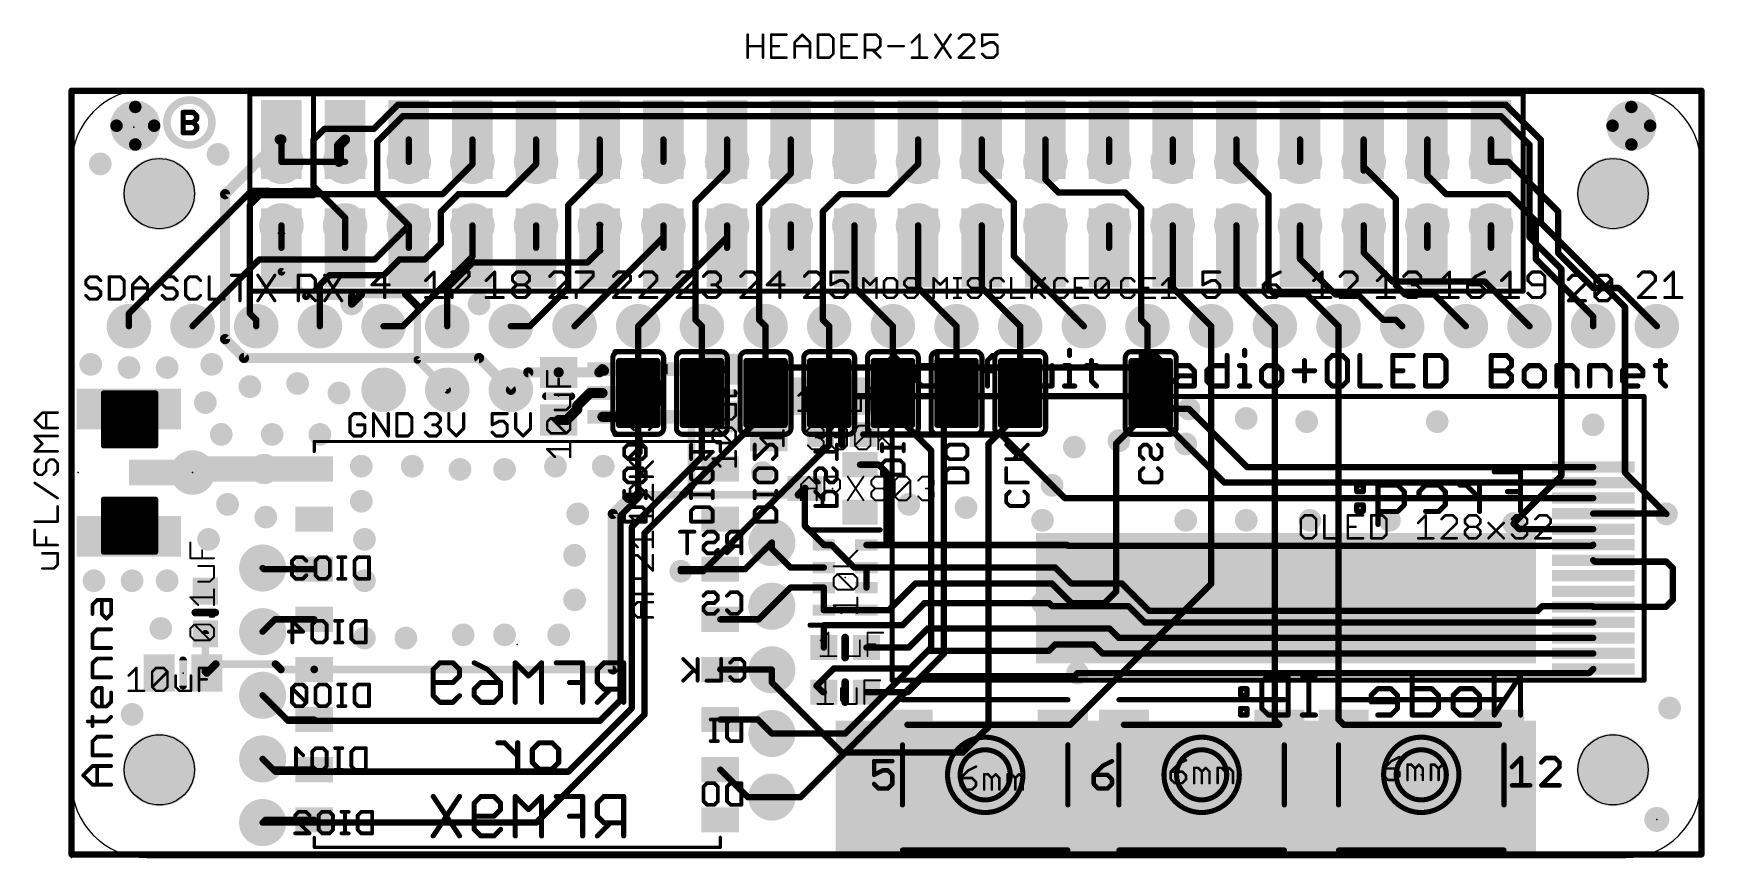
# Model space of a CAD drawing. Extents: x -1.5 to 65.2, y -0.1 to 32.8.
import ezdxf

# ---------------------------------------------------------------- set-up
doc = ezdxf.new("R2010")
doc.units = 0
for name, color, linetype in [('1', 12, 'CONTINUOUS'), ('16', 5, 'CONTINUOUS'), ('17', 110, 'CONTINUOUS'), ('18', 110, 'CONTINUOUS'), ('20', 53, 'CONTINUOUS'), ('21', 40, 'CONTINUOUS'), ('22', 6, 'CONTINUOUS'), ('23', 40, 'CONTINUOUS'), ('24', 6, 'CONTINUOUS'), ('27', 4, 'CONTINUOUS'), ('30', 253, 'CONTINUOUS')]:
    doc.layers.add(name, color=color, linetype=linetype)

# ---------------------------------------------------------------- blocks, each defined once
blk = doc.blocks.new('RECT')
blk.add_solid([(-0.5, -0.5), (0.5, -0.5), (-0.5, 0.5), (0.5, 0.5)])
blk = doc.blocks.new('ROUNDP')
at = {"const_width": 0.5}
blk.add_lwpolyline([(0, -0.25, 1), (0, 0.25, 1), (0, -0.25)], format="xyb", dxfattribs=at)
blk = doc.blocks.new('PIE')
at = {"const_width": 0.5}
blk.add_lwpolyline([(0, -0.25, 1), (0, 0.25, 1), (0, -0.25)], format="xyb", dxfattribs=at)
blk = doc.blocks.new('ROUNDV')
at = {"const_width": 0.5}
blk.add_lwpolyline([(0, -0.25, 1), (0, 0.25, 1), (0, -0.25)], format="xyb", dxfattribs=at)

msp = doc.modelspace()

# ---------------------------------------------------------------- linework, layer by layer
at = {"layer": '1'}
for points, const_width in [([(0, 0), (0, 30.48)], 0.254), ([(0, 30.48), (65.024, 30.48)], 0.254), ([(12.0534, 28.956), (13.0186, 29.9212)], 0.254), ([(13.0186, 29.9212), (57.2124, 29.9212)], 0.254), ([(57.2124, 29.9212), (58.6232, 28.5104)], 0.254), ([(65.024, 30.48), (65.024, 0)], 0.254), ([(13.208, 29.464), (12.192, 28.448)], 0.254), ([(57.023, 29.464), (13.208, 29.464)], 0.254), ([(58.166, 28.321), (57.023, 29.464)], 0.254), ([(9.652, 28.5242), (10.0838, 28.956)], 0.254), ([(10.0838, 28.956), (12.0534, 28.956)], 0.254), ([(9.652, 26.67), (9.652, 28.5242)], 0.254), ([(12.192, 28.448), (12.192, 26.361)], 0.254), ([(58.166, 28.321), (58.166, 24.638)], 0.254), ([(58.6232, 28.5104), (58.6232, 25.1968)], 0.254), ([(18.53, 27.547), (17.3355, 26.3525)], 0.254), ([(18.53, 27.643), (18.53, 27.547)], 0.254), ([(33.77, 27.547), (32.5755, 26.3525)], 0.254), ([(33.77, 27.643), (33.77, 27.547)], 0.254), ([(36.31, 27.317), (36.31, 27.643)], 0.254), ([(37.592, 26.035), (36.31, 27.317)], 0.254), ([(9.8425, 26.4795), (9.652, 26.67)], 0.254), ([(2.286, 21.59), (7.1755, 26.4795)], 0.254), ([(7.1755, 26.4795), (7.8811, 26.4795)], 0.254), ([(7.8811, 26.4795), (7.886, 26.4746)], 0.254), ([(7.886, 26.4746), (8.854, 26.4746)], 0.254), ([(8.854, 26.4746), (8.8589, 26.4795)], 0.254), ([(8.8589, 26.4795), (9.8425, 26.4795)], 0.254), ([(10.91, 25.412), (9.8425, 26.4795)], 0.254), ([(12.192, 26.361), (13.45, 25.103)], 0.254), ([(14.732, 25.654), (15.4305, 26.3525)], 0.254), ([(15.4305, 26.3525), (17.3355, 26.3525)], 0.254), ([(29.972, 25.654), (30.6705, 26.3525)], 0.254), ([(30.6705, 26.3525), (32.5755, 26.3525)], 0.254), ([(37.592, 23.876), (37.592, 26.035)], 0.254), ([(10.91, 25.103), (10.91, 25.412)], 0.254), ([(14.732, 24.384), (14.732, 25.654)], 0.254), ([(29.972, 21.336), (29.972, 25.654)], 0.254), ([(13.45, 25.103), (12.096, 23.749)], 0.254), ([(23.61, 24.626), (20.066, 21.082)], 0.254), ([(21.07, 24.118), (21.07, 25.103)], 0.3048), ([(26.15, 24.626), (22.606, 21.082)], 0.254), ([(23.61, 25.103), (23.61, 24.626)], 0.254), ([(26.15, 25.103), (26.15, 24.626)], 0.254), ([(31.23, 22.618), (31.23, 25.103)], 0.254), ([(33.77, 22.618), (33.77, 25.103)], 0.254), ([(36.31, 22.618), (36.31, 25.103)], 0.254), ([(51.55, 25.103), (51.55, 24.015)], 0.254), ([(58.166, 24.638), (59.436, 23.368)], 0.254), ([(58.6232, 25.1968), (61.976, 21.844)], 0.254), ([(14.097, 23.749), (14.732, 24.384)], 0.254), ([(20.574, 23.622), (21.07, 24.118)], 0.254), ([(51.55, 24.015), (52.705, 22.86)], 0.254), ([(7.493, 23.749), (4.826, 21.082)], 0.254), ([(12.096, 23.749), (7.493, 23.749)], 0.254), ([(12.446, 23.114), (13.081, 23.749)], 0.254), ([(13.081, 23.749), (14.097, 23.749)], 0.254), ([(14.986, 22.606), (16.002, 23.622)], 0.254), ([(16.002, 23.622), (20.574, 23.622)], 0.254), ([(40.386, 21.082), (37.592, 23.876)], 0.254), ([(59.436, 23.368), (59.436, 17.018)], 0.254), ([(9.906, 22.733), (10.287, 23.114)], 0.254), ([(9.906, 21.082), (9.906, 22.733)], 0.254), ([(10.287, 23.114), (12.446, 23.114)], 0.254), ([(14.986, 21.082), (14.986, 22.606)], 0.254), ([(32.766, 21.082), (31.23, 22.618)], 0.254), ([(35.306, 21.082), (33.77, 22.618)], 0.254), ([(37.846, 21.082), (36.31, 22.618)], 0.254), ([(52.705, 22.86), (56.388, 22.86)], 0.254), ([(56.388, 22.86), (58.166, 21.082)], 0.254), ([(11.557, 22.352), (11.176, 21.971)], 0.3048), ([(13.335, 22.352), (11.557, 22.352)], 0.3048), ([(13.7922, 21.8948), (13.335, 22.352)], 0.3048), ([(13.7922, 19.7358), (13.7922, 21.8948)], 0.3048), ([(2.286, 21.082), (2.286, 21.59)], 0.254), ([(30.226, 21.082), (29.972, 21.336)], 0.254), ([(61.976, 21.844), (61.976, 15.24)], 0.254), ([(45.466, 10.795), (45.466, 21.082)], 0.254), ([(48.006, 21.082), (48.006, 5.354)], 0.254), ([(50.546, 21.082), (50.546, 5.377)], 0.254), ([(14.986, 18.542), (13.7922, 19.7358)], 0.3048), ([(18.222, 19.238), (17.526, 18.542)], 0.4064), ([(19.431, 19.238), (18.222, 19.238)], 0.4064), ([(19.431, 19.238), (21.0519, 19.238)], 0.4064), ([(21.0519, 19.238), (21.1789, 19.365)], 0.4064), ([(21.1789, 19.365), (21.2399, 19.304)], 0.4064), ([(21.2399, 19.304), (22.225, 19.304)], 0.4064), ([(22.225, 19.304), (22.225, 17.78)], 0.4064), ([(23.7791, 19.365), (24.638, 19.365)], 0.4064), ([(24.638, 19.365), (25.908, 19.365)], 0.4064), ([(24.638, 19.365), (24.638, 17.984)], 0.3048), ([(27.813, 19.05), (28.194, 19.431)], 0.254), ([(28.194, 19.431), (42.291, 19.431)], 0.254), ([(43.942, 17.78), (42.291, 19.431)], 0.254), ([(27.813, 18.603), (27.813, 19.05)], 0.254), ([(1.27, 16.3052), (1.27, 18.415)], 0.2032), ([(1.27, 18.415), (3.3528, 18.415)], 0.2032), ([(1.27, 18.288), (3.3528, 18.288)], 0.2032), ([(1.27, 18.0848), (3.3528, 18.0848)], 0.2032), ([(3.3528, 18.415), (3.3528, 16.3052)], 0.2032), ([(20.6792, 18.415), (20.1725, 17.9083)], 0.4064), ([(20.1725, 17.9083), (20.1725, 17.7595)], 0.4064), ([(21.1789, 18.415), (20.6792, 18.415)], 0.4064), ([(24.638, 17.984), (24.7347, 17.8873)], 0.3048), ([(24.7347, 17.8873), (24.7347, 14.7017)], 0.3048), ([(29.884, 17.807), (29.403, 18.288)], 0.4064), ([(29.884, 16.764), (29.884, 17.807)], 0.4064), ([(42.545, 18.288), (31.303, 18.288)], 0.254), ([(44.45, 16.383), (42.545, 18.288)], 0.254), ([(1.27, 17.8816), (3.3528, 17.8816)], 0.2032), ([(1.27, 17.6784), (3.3528, 17.6784)], 0.2032), ([(1.27, 17.4752), (3.3528, 17.4752)], 0.2032), ([(1.27, 17.272), (3.3528, 17.272)], 0.2032), ([(19.751, 17.338), (19.431, 17.338)], 0.4064), ([(20.1725, 17.7595), (19.751, 17.338)], 0.4064), ([(21.91, 17.465), (21.1789, 17.465)], 0.4064), ([(22.225, 17.78), (21.91, 17.465)], 0.4064), ([(44.577, 17.78), (43.942, 17.78)], 0.254), ([(1.27, 17.0688), (3.3528, 17.0688)], 0.2032), ([(1.27, 16.8656), (3.3528, 16.8656)], 0.2032), ([(1.27, 16.6624), (3.3528, 16.6624)], 0.2032), ([(31.584, 16.764), (37.084, 16.764)], 0.254), ([(39.116, 14.732), (37.084, 16.764)], 0.254), ([(59.436, 15.113), (59.436, 17.018)], 0.254), ([(1.27, 16.4592), (3.3528, 16.4592)], 0.2032), ([(3.3528, 16.3052), (1.27, 16.3052)], 0.2032), ([(41.783, 16.51), (41.6774, 16.4044)], 0.254), ([(41.6774, 16.4044), (41.6774, 10.4919)], 0.254), ([(4.826, 15.24), (3.302, 15.24)], 1.016), ([(4.968, 15.382), (4.826, 15.24)], 1.016), ([(9.68, 15.382), (4.968, 15.382)], 1.016), ([(31.453, 15.555), (32.197, 15.555)], 0.254), ([(32.197, 15.555), (32.512, 15.24)], 0.254), ([(32.512, 15.24), (32.512, 12.349)], 0.254), ([(61.976, 15.24), (63.627, 13.589)], 0.254), ([(24.7347, 14.7017), (24.384, 14.351)], 0.3048), ([(29.253, 14.605), (28.999, 14.351)], 0.3048), ([(29.253, 14.605), (29.253, 13.107)], 0.254), ([(57.531, 13.208), (59.436, 15.113)], 0.254), ([(1.27, 12.065), (1.27, 14.1748)], 0.2032), ([(1.27, 14.1748), (3.3528, 14.1748)], 0.2032), ([(1.27, 14.0208), (3.3528, 14.0208)], 0.2032), ([(3.3528, 14.1748), (3.3528, 12.065)], 0.2032), ([(21.59, 13.589), (22.225, 14.224)], 0.4064), ([(22.225, 14.224), (22.479, 14.224)], 0.4064), ([(22.479, 14.224), (22.606, 14.351)], 0.4064), ([(22.606, 14.351), (24.384, 14.351)], 0.3048), ([(24.384, 14.351), (28.999, 14.351)], 0.3048), ([(1.27, 13.8176), (3.3528, 13.8176)], 0.2032), ([(1.27, 13.6144), (3.3528, 13.6144)], 0.2032), ([(1.27, 13.4112), (3.3528, 13.4112)], 0.2032), ([(21.59, 7.382), (21.59, 13.589)], 0.4064), ([(1.27, 13.208), (3.3528, 13.208)], 0.2032), ([(1.27, 13.0048), (3.3528, 13.0048)], 0.2032), ([(1.27, 12.8016), (3.3528, 12.8016)], 0.2032), ([(1.27, 12.5984), (3.3528, 12.5984)], 0.2032), ([(29.253, 13.107), (30.011, 12.349)], 0.254), ([(1.27, 12.3952), (3.3528, 12.3952)], 0.2032), ([(1.27, 12.192), (3.3528, 12.192)], 0.2032), ([(3.3528, 12.065), (1.27, 12.065)], 0.2032), ([(27.94, 12.446), (26.876, 11.382)], 0.254), ([(27.94, 12.192), (27.94, 12.446)], 0.254), ([(28.683, 11.449), (27.94, 12.192)], 0.254), ([(30.011, 12.349), (30.323, 12.349)], 0.254), ([(30.323, 12.349), (31.223, 11.449)], 0.254), ([(31.711, 12.349), (32.512, 12.349)], 0.254), ([(32.512, 12.349), (39.721, 12.349)], 0.254), ([(39.751, 12.319), (39.721, 12.349)], 0.254), ([(7.668, 11.382), (7.62, 11.43)], 0.254), ([(9.68, 11.382), (7.668, 11.382)], 0.254), ([(24.3038, 11.3832), (24.305, 11.382)], 0.254), ([(24.3038, 11.3832), (24.3038, 11.303)], 0.254), ([(24.305, 11.382), (25.88, 11.382)], 0.254), ([(25.88, 11.382), (26.876, 11.382)], 0.254), ([(30.011, 11.449), (28.683, 11.449)], 0.254), ([(31.223, 11.449), (31.711, 11.449)], 0.254), ([(31.711, 11.449), (31.711, 10.649)], 0.254), ([(39.2454, 11.449), (31.711, 11.449)], 0.254), ([(39.878, 10.8164), (39.2454, 11.449)], 0.254), ([(27.94, 9.906), (28.683, 10.649)], 0.254), ([(28.683, 10.649), (30.011, 10.649)], 0.254), ([(30.011, 10.649), (30.011, 9.749)], 0.254), ([(32.609, 9.749), (33.6764, 10.8164)], 0.254), ([(33.6764, 10.8164), (39.1044, 10.8164)], 0.254), ([(39.8878, 10.033), (39.1044, 10.8164)], 0.254), ([(45.466, 10.795), (39.846, 5.175)], 0.254), ([(40.386, 10.8164), (39.878, 10.8164)], 0.254), ([(27.94, 9.906), (27.416, 9.382)], 0.254), ([(34.036, 10.033), (33.147, 9.144)], 0.254), ([(38.735, 10.033), (34.036, 10.033)], 0.254), ([(39.8878, 10.033), (41.2185, 10.033)], 0.254), ([(41.2185, 10.033), (41.6774, 10.4919)], 0.254), ([(8.112, 9.382), (7.62, 8.89)], 0.254), ([(9.68, 9.382), (8.112, 9.382)], 0.254), ([(27.416, 9.382), (25.88, 9.382)], 0.254), ([(30.011, 9.749), (31.711, 9.749)], 0.254), ([(31.711, 9.749), (32.609, 9.749)], 0.254), ([(5.334, 8.802), (5.334, 7.3)], 0.3048), ([(33.147, 9.144), (30.011, 9.144)], 0.254), ([(30.011, 9.144), (30.011, 8.255)], 0.254), ([(33.401, 8.255), (34.163, 9.017)], 0.254), ([(34.163, 9.017), (41.402, 9.017)], 0.254), ([(41.402, 9.017), (41.529, 8.89)], 0.254), ([(31.711, 8.255), (33.401, 8.255)], 0.254), ([(34.163, 8.128), (33.4598, 7.4248)], 0.254), ([(38.989, 8.128), (34.163, 8.128)], 0.254), ([(5.334, 7.3), (5.395, 7.239)], 0.3048), ([(5.7506, 7.5946), (5.395, 7.239)], 0.3048), ([(8.1355, 7.5946), (5.7506, 7.5946)], 0.3048), ([(8.3481, 7.382), (8.1355, 7.5946)], 0.3048), ([(9.68, 7.382), (8.3481, 7.382)], 0.3048), ([(9.68, 7.382), (21.59, 7.382)], 0.3048), ([(25.88, 7.382), (27.924, 7.382)], 0.254), ([(27.94, 7.366), (27.924, 7.382)], 0.254), ([(27.94, 7.366), (27.94, 6.858)], 0.254), ([(30.4118, 7.4248), (29.718, 6.731)], 0.254), ([(33.4598, 7.4248), (30.4118, 7.4248)], 0.254), ([(40.005, 7.112), (40.132, 7.239)], 0.254), ([(30.734, 4.064), (27.94, 6.858)], 0.254), ([(29.718, 6.731), (29.972, 6.477)], 0.254), ([(33.362, 6.477), (33.997, 7.112)], 0.254), ([(33.997, 7.112), (40.005, 7.112)], 0.254), ([(8.588, 5.382), (7.62, 6.35)], 0.254), ([(30.011, 6.477), (29.972, 6.477)], 0.254), ([(31.711, 6.477), (33.362, 6.477)], 0.254), ([(9.68, 5.382), (8.588, 5.382)], 0.254), ([(25.88, 5.382), (27.384, 5.382)], 0.254), ([(27.94, 4.826), (27.384, 5.382)], 0.254), ([(48.006, 5.354), (48.185, 5.175)], 0.254), ([(50.546, 5.377), (50.748, 5.175)], 0.254), ([(33.349, 5.175), (39.549, 5.175)], 0.254), ([(39.549, 5.175), (39.846, 5.175)], 0.254), ([(41.985, 5.175), (48.185, 5.175)], 0.254), ([(50.748, 5.175), (56.948, 5.175)], 0.254), ([(35.052, 4.064), (30.734, 4.064)], 0.254), ([(8.048, 3.382), (7.62, 3.81)], 0.254), ([(9.68, 3.382), (8.048, 3.382)], 0.254), ([(25.88, 3.382), (26.976, 2.286)], 0.254), ([(27.94, 2.286), (26.976, 2.286)], 0.254), ([(7.732, 1.382), (7.62, 1.27)], 0.254), ([(9.68, 1.382), (7.732, 1.382)], 0.254), ([(65.024, 0), (0, 0)], 0.254)]:
    msp.add_lwpolyline(points, dxfattribs=dict(at, const_width=const_width))
for points, const_width in [([(0.0635, 30.48, 1), (-0.0635, 30.48)], 0.127), ([(0, 30.5435, 1), (0, 30.4165)], 0.127), ([(13.0186, 29.9847, 1), (13.0186, 29.8577)], 0.127), ([(13.0635, 29.8763, 1), (12.9737, 29.9661)], 0.127), ([(57.2573, 29.9661, 1), (57.1675, 29.8763)], 0.127), ([(57.2124, 29.8577, 1), (57.2124, 29.9847)], 0.127), ([(65.0875, 30.48, 1), (64.9605, 30.48)], 0.127), ([(65.024, 30.4165, 1), (65.024, 30.5435)], 0.127), ([(13.208, 29.5275, 1), (13.208, 29.4005)], 0.127), ([(13.2529, 29.4191, 1), (13.1631, 29.5089)], 0.127), ([(57.0679, 29.5089, 1), (56.9781, 29.4191)], 0.127), ([(57.023, 29.4005, 1), (57.023, 29.5275)], 0.127), ([(10.0838, 29.0195, 1), (10.0838, 28.8925)], 0.127), ([(10.1287, 28.9111, 1), (10.0389, 29.0009)], 0.127), ([(12.0085, 29.0009, 1), (12.0983, 28.9111)], 0.127), ([(12.0534, 28.8925, 1), (12.0534, 29.0195)], 0.127), ([(9.7155, 28.5242, 1), (9.5885, 28.5242)], 0.127), ([(9.6071, 28.5691, 1), (9.6969, 28.4793)], 0.127), ([(12.2555, 28.448, 1), (12.1285, 28.448)], 0.127), ([(12.1471, 28.4929, 1), (12.2369, 28.4031)], 0.127), ([(58.2295, 28.321, 1), (58.1025, 28.321)], 0.127), ([(58.1211, 28.2761, 1), (58.2109, 28.3659)], 0.127), ([(58.6867, 28.5104, 1), (58.5597, 28.5104)], 0.127), ([(58.5783, 28.4655, 1), (58.6681, 28.5553)], 0.127), ([(18.5935, 27.643, 1), (18.4665, 27.643)], 0.127), ([(18.4665, 27.547, 1), (18.5935, 27.547)], 0.127), ([(18.5749, 27.5021, 1), (18.4851, 27.5919)], 0.127), ([(33.8335, 27.643, 1), (33.7065, 27.643)], 0.127), ([(33.7065, 27.547, 1), (33.8335, 27.547)], 0.127), ([(33.8149, 27.5021, 1), (33.7251, 27.5919)], 0.127), ([(36.3735, 27.643, 1), (36.2465, 27.643)], 0.127), ([(36.3549, 27.3619, 1), (36.2651, 27.2721)], 0.127), ([(36.2465, 27.317, 1), (36.3735, 27.317)], 0.127), ([(9.6969, 26.7149, 1), (9.6071, 26.6251)], 0.127), ([(9.5885, 26.67, 1), (9.7155, 26.67)], 0.127), ([(7.1755, 26.543, 1), (7.1755, 26.416)], 0.127), ([(7.2204, 26.4346, 1), (7.1306, 26.5244)], 0.127), ([(7.926, 26.5244, 1), (7.8362, 26.4346)], 0.127), ([(7.886, 26.5381, 1), (7.886, 26.4111)], 0.127), ([(7.8411, 26.4297, 1), (7.9309, 26.5195)], 0.127), ([(7.8811, 26.416, 1), (7.8811, 26.543)], 0.127), ([(8.8091, 26.5195, 1), (8.8989, 26.4297)], 0.127), ([(8.8589, 26.543, 1), (8.8589, 26.416)], 0.127), ([(8.9038, 26.4346, 1), (8.814, 26.5244)], 0.127), ([(8.854, 26.4111, 1), (8.854, 26.5381)], 0.127), ([(9.8874, 26.5244, 1), (9.7976, 26.4346)], 0.127), ([(9.7976, 26.4346, 1), (9.8874, 26.5244)], 0.127), ([(9.8425, 26.416, 1), (9.8425, 26.543)], 0.127), ([(12.2369, 26.4059, 1), (12.1471, 26.3161)], 0.127), ([(12.1285, 26.361, 1), (12.2555, 26.361)], 0.127), ([(15.4305, 26.416, 1), (15.4305, 26.289)], 0.127), ([(15.4754, 26.3076, 1), (15.3856, 26.3974)], 0.127), ([(17.2906, 26.3974, 1), (17.3804, 26.3076)], 0.127), ([(17.3355, 26.289, 1), (17.3355, 26.416)], 0.127), ([(30.6705, 26.416, 1), (30.6705, 26.289)], 0.127), ([(30.7154, 26.3076, 1), (30.6256, 26.3974)], 0.127), ([(32.5306, 26.3974, 1), (32.6204, 26.3076)], 0.127), ([(32.5755, 26.289, 1), (32.5755, 26.416)], 0.127), ([(37.6555, 26.035, 1), (37.5285, 26.035)], 0.127), ([(37.5471, 25.9901, 1), (37.6369, 26.0799)], 0.127), ([(10.9735, 25.412, 1), (10.8465, 25.412)], 0.127), ([(10.8651, 25.3671, 1), (10.9549, 25.4569)], 0.127), ([(14.7955, 25.654, 1), (14.6685, 25.654)], 0.127), ([(14.6871, 25.6989, 1), (14.7769, 25.6091)], 0.127), ([(30.0355, 25.654, 1), (29.9085, 25.654)], 0.127), ([(29.9271, 25.6989, 1), (30.0169, 25.6091)], 0.127), ([(10.8465, 25.103, 1), (10.9735, 25.103)], 0.127), ([(13.4949, 25.0581, 1), (13.4051, 25.1479)], 0.127), ([(13.4051, 25.0581, 1), (13.4949, 25.1479)], 0.127), ([(21.1462, 25.103, 1), (20.9938, 25.103)], 0.1524), ([(23.6735, 25.103, 1), (23.5465, 25.103)], 0.127), ([(23.5465, 24.626, 1), (23.6735, 24.626)], 0.127), ([(23.6549, 24.5811, 1), (23.5651, 24.6709)], 0.127), ([(26.2135, 25.103, 1), (26.0865, 25.103)], 0.127), ([(26.0865, 24.626, 1), (26.2135, 24.626)], 0.127), ([(26.1949, 24.5811, 1), (26.1051, 24.6709)], 0.127), ([(31.2935, 25.103, 1), (31.1665, 25.103)], 0.127), ([(33.8335, 25.103, 1), (33.7065, 25.103)], 0.127), ([(36.3735, 25.103, 1), (36.2465, 25.103)], 0.127), ([(51.6135, 25.103, 1), (51.4865, 25.103)], 0.127), ([(58.2109, 24.6829, 1), (58.1211, 24.5931)], 0.127), ([(58.1025, 24.638, 1), (58.2295, 24.638)], 0.127), ([(58.6681, 25.2417, 1), (58.5783, 25.1519)], 0.127), ([(58.5597, 25.1968, 1), (58.6867, 25.1968)], 0.127), ([(14.6685, 24.384, 1), (14.7955, 24.384)], 0.127), ([(14.7769, 24.3391, 1), (14.6871, 24.4289)], 0.127), ([(20.9938, 24.118, 1), (21.1462, 24.118)], 0.1524), ([(21.1149, 24.0731, 1), (21.0251, 24.1629)], 0.127), ([(51.5949, 24.0599, 1), (51.5051, 23.9701)], 0.127), ([(51.4865, 24.015, 1), (51.6135, 24.015)], 0.127), ([(7.493, 23.8125, 1), (7.493, 23.6855)], 0.127), ([(7.5379, 23.7041, 1), (7.4481, 23.7939)], 0.127), ([(12.0511, 23.7939, 1), (12.1409, 23.7041)], 0.127), ([(12.096, 23.6855, 1), (12.096, 23.8125)], 0.127), ([(13.081, 23.8125, 1), (13.081, 23.6855)], 0.127), ([(13.1259, 23.7041, 1), (13.0361, 23.7939)], 0.127), ([(14.0521, 23.7939, 1), (14.1419, 23.7041)], 0.127), ([(14.097, 23.6855, 1), (14.097, 23.8125)], 0.127), ([(16.002, 23.6855, 1), (16.002, 23.5585)], 0.127), ([(16.0469, 23.5771, 1), (15.9571, 23.6669)], 0.127), ([(20.5291, 23.6669, 1), (20.6189, 23.5771)], 0.127), ([(20.574, 23.5585, 1), (20.574, 23.6855)], 0.127), ([(37.6369, 23.9209, 1), (37.5471, 23.8311)], 0.127), ([(37.5285, 23.876, 1), (37.6555, 23.876)], 0.127), ([(59.4995, 23.368, 1), (59.3725, 23.368)], 0.127), ([(59.3911, 23.3231, 1), (59.4809, 23.4129)], 0.127), ([(9.9695, 22.733, 1), (9.8425, 22.733)], 0.127), ([(9.8611, 22.7779, 1), (9.9509, 22.6881)], 0.127), ([(10.287, 23.1775, 1), (10.287, 23.0505)], 0.127), ([(10.3319, 23.0691, 1), (10.2421, 23.1589)], 0.127), ([(12.4011, 23.1589, 1), (12.4909, 23.0691)], 0.127), ([(12.446, 23.0505, 1), (12.446, 23.1775)], 0.127), ([(15.0495, 22.606, 1), (14.9225, 22.606)], 0.127), ([(14.9411, 22.6509, 1), (15.0309, 22.5611)], 0.127), ([(31.2749, 22.6629, 1), (31.1851, 22.5731)], 0.127), ([(31.1665, 22.618, 1), (31.2935, 22.618)], 0.127), ([(33.8149, 22.6629, 1), (33.7251, 22.5731)], 0.127), ([(33.7065, 22.618, 1), (33.8335, 22.618)], 0.127), ([(36.3549, 22.6629, 1), (36.2651, 22.5731)], 0.127), ([(36.2465, 22.618, 1), (36.3735, 22.618)], 0.127), ([(52.705, 22.9235, 1), (52.705, 22.7965)], 0.127), ([(52.6601, 22.8151, 1), (52.7499, 22.9049)], 0.127), ([(56.4329, 22.9049, 1), (56.3431, 22.8151)], 0.127), ([(56.388, 22.7965, 1), (56.388, 22.9235)], 0.127), ([(11.1221, 22.0249, 1), (11.2299, 21.9171)], 0.1524), ([(11.557, 22.4282, 1), (11.557, 22.2758)], 0.1524), ([(11.6109, 22.2981, 1), (11.5031, 22.4059)], 0.1524), ([(13.3889, 22.4059, 1), (13.2811, 22.2981)], 0.1524), ([(13.335, 22.2758, 1), (13.335, 22.4282)], 0.1524), ([(13.8684, 21.8948, 1), (13.716, 21.8948)], 0.1524), ([(13.7383, 21.8409, 1), (13.8461, 21.9487)], 0.1524), ([(2.3495, 21.59, 1), (2.2225, 21.59)], 0.127), ([(2.2411, 21.6349, 1), (2.3309, 21.5451)], 0.127), ([(30.0169, 21.3809, 1), (29.9271, 21.2911)], 0.127), ([(29.9085, 21.336, 1), (30.0355, 21.336)], 0.127), ([(62.0395, 21.844, 1), (61.9125, 21.844)], 0.127), ([(61.9311, 21.7991, 1), (62.0209, 21.8889)], 0.127), ([(2.2225, 21.082, 1), (2.3495, 21.082)], 0.127), ([(4.7811, 21.1269, 1), (4.8709, 21.0371)], 0.127), ([(9.8425, 21.082, 1), (9.9695, 21.082)], 0.127), ([(14.9225, 21.082, 1), (15.0495, 21.082)], 0.127), ([(20.0211, 21.1269, 1), (20.1109, 21.0371)], 0.127), ([(22.5611, 21.1269, 1), (22.6509, 21.0371)], 0.127), ([(30.1811, 21.0371, 1), (30.2709, 21.1269)], 0.127), ([(32.7211, 21.0371, 1), (32.8109, 21.1269)], 0.127), ([(35.2611, 21.0371, 1), (35.3509, 21.1269)], 0.127), ([(37.8011, 21.0371, 1), (37.8909, 21.1269)], 0.127), ([(40.3411, 21.0371, 1), (40.4309, 21.1269)], 0.127), ([(45.5295, 21.082, 1), (45.4025, 21.082)], 0.127), ([(48.0695, 21.082, 1), (47.9425, 21.082)], 0.127), ([(50.6095, 21.082, 1), (50.4825, 21.082)], 0.127), ([(58.1211, 21.0371, 1), (58.2109, 21.1269)], 0.127), ([(13.8461, 19.7897, 1), (13.7383, 19.6819)], 0.1524), ([(13.716, 19.7358, 1), (13.8684, 19.7358)], 0.1524), ([(18.222, 19.3396, 1), (18.222, 19.1364)], 0.2032), ([(18.2938, 19.1662, 1), (18.1502, 19.3098)], 0.2032), ([(19.431, 19.3396, 1), (19.431, 19.1364)], 0.2032), ([(19.431, 19.1364, 1), (19.431, 19.3396)], 0.2032), ([(20.9801, 19.3098, 1), (21.1237, 19.1662)], 0.2032), ([(21.0519, 19.1364, 1), (21.0519, 19.3396)], 0.2032), ([(21.2507, 19.4368, 1), (21.1071, 19.2932)], 0.2032), ([(21.2507, 19.2932, 1), (21.1071, 19.4368)], 0.2032), ([(21.2399, 19.4056, 1), (21.2399, 19.2024)], 0.2032), ([(21.1681, 19.2322, 1), (21.3117, 19.3758)], 0.2032), ([(22.3266, 19.304, 1), (22.1234, 19.304)], 0.2032), ([(22.225, 19.2024, 1), (22.225, 19.4056)], 0.2032), ([(23.7791, 19.4666, 1), (23.7791, 19.2634)], 0.2032), ([(24.638, 19.4666, 1), (24.638, 19.2634)], 0.2032), ([(24.7142, 19.365, 1), (24.5618, 19.365)], 0.1524), ([(24.638, 19.2634, 1), (24.638, 19.4666)], 0.2032), ([(25.908, 19.2634, 1), (25.908, 19.4666)], 0.2032), ([(28.194, 19.4945, 1), (28.194, 19.3675)], 0.127), ([(28.2389, 19.3861, 1), (28.1491, 19.4759)], 0.127), ([(42.3359, 19.4759, 1), (42.2461, 19.3861)], 0.127), ([(42.291, 19.3675, 1), (42.291, 19.4945)], 0.127), ([(14.9321, 18.4881, 1), (15.0399, 18.5959)], 0.1524), ([(17.4542, 18.6138, 1), (17.5978, 18.4702)], 0.2032), ([(27.8765, 19.05, 1), (27.7495, 19.05)], 0.127), ([(27.7681, 19.0949, 1), (27.8579, 19.0051)], 0.127), ([(1.3208, 18.415, 1), (1.2192, 18.415)], 0.1016), ([(1.27, 18.4658, 1), (1.27, 18.3642)], 0.1016), ([(1.27, 18.3388, 1), (1.27, 18.2372)], 0.1016), ([(1.27, 18.1356, 1), (1.27, 18.034)], 0.1016), ([(3.4036, 18.415, 1), (3.302, 18.415)], 0.1016), ([(3.3528, 18.3642, 1), (3.3528, 18.4658)], 0.1016), ([(3.3528, 18.2372, 1), (3.3528, 18.3388)], 0.1016), ([(3.3528, 18.034, 1), (3.3528, 18.1356)], 0.1016), ([(20.2741, 17.9083, 1), (20.0709, 17.9083)], 0.2032), ([(20.1007, 17.9802, 1), (20.2443, 17.8365)], 0.2032), ([(20.6792, 18.5166, 1), (20.6792, 18.3134)], 0.2032), ([(20.751, 18.3432, 1), (20.6073, 18.4868)], 0.2032), ([(21.1789, 18.3134, 1), (21.1789, 18.5166)], 0.2032), ([(24.6919, 18.0379, 1), (24.5841, 17.9301)], 0.1524), ([(24.5618, 17.984, 1), (24.7142, 17.984)], 0.1524), ([(24.8109, 17.8873, 1), (24.6585, 17.8873)], 0.1524), ([(24.6808, 17.8334, 1), (24.7886, 17.9412)], 0.1524), ([(27.7495, 18.603, 1), (27.8765, 18.603)], 0.127), ([(29.4748, 18.3598, 1), (29.3312, 18.2162)], 0.2032), ([(29.9856, 17.807, 1), (29.7824, 17.807)], 0.2032), ([(31.303, 18.3515, 1), (31.303, 18.2245)], 0.127), ([(42.5899, 18.3329, 1), (42.5001, 18.2431)], 0.127), ([(42.545, 18.2245, 1), (42.545, 18.3515)], 0.127), ([(1.27, 17.9324, 1), (1.27, 17.8308)], 0.1016), ([(1.27, 17.7292, 1), (1.27, 17.6276)], 0.1016), ([(1.27, 17.526, 1), (1.27, 17.4244)], 0.1016), ([(1.27, 17.3228, 1), (1.27, 17.2212)], 0.1016), ([(3.3528, 17.8308, 1), (3.3528, 17.9324)], 0.1016), ([(3.3528, 17.6276, 1), (3.3528, 17.7292)], 0.1016), ([(3.3528, 17.4244, 1), (3.3528, 17.526)], 0.1016), ([(3.3528, 17.2212, 1), (3.3528, 17.3228)], 0.1016), ([(19.431, 17.4396, 1), (19.431, 17.2364)], 0.2032), ([(19.6792, 17.4098, 1), (19.8228, 17.2662)], 0.2032), ([(19.751, 17.2364, 1), (19.751, 17.4396)], 0.2032), ([(20.0709, 17.7595, 1), (20.2741, 17.7595)], 0.2032), ([(20.2443, 17.6877, 1), (20.1007, 17.8313)], 0.2032), ([(21.1789, 17.5666, 1), (21.1789, 17.3634)], 0.2032), ([(21.8382, 17.5368, 1), (21.9818, 17.3932)], 0.2032), ([(21.91, 17.3634, 1), (21.91, 17.5666)], 0.2032), ([(22.1234, 17.78, 1), (22.3266, 17.78)], 0.2032), ([(22.2968, 17.7082, 1), (22.1532, 17.8518)], 0.2032), ([(29.8122, 17.7352, 1), (29.9558, 17.8788)], 0.2032), ([(43.942, 17.8435, 1), (43.942, 17.7165)], 0.127), ([(43.8971, 17.7351, 1), (43.9869, 17.8249)], 0.127), ([(44.577, 17.7165, 1), (44.577, 17.8435)], 0.127), ([(1.27, 17.1196, 1), (1.27, 17.018)], 0.1016), ([(1.27, 16.9164, 1), (1.27, 16.8148)], 0.1016), ([(1.27, 16.7132, 1), (1.27, 16.6116)], 0.1016), ([(3.3528, 17.018, 1), (3.3528, 17.1196)], 0.1016), ([(3.3528, 16.8148, 1), (3.3528, 16.9164)], 0.1016), ([(3.3528, 16.6116, 1), (3.3528, 16.7132)], 0.1016), ([(29.7824, 16.764, 1), (29.9856, 16.764)], 0.2032), ([(31.584, 16.8275, 1), (31.584, 16.7005)], 0.127), ([(37.1289, 16.8089, 1), (37.0391, 16.7191)], 0.127), ([(37.084, 16.7005, 1), (37.084, 16.8275)], 0.127), ([(59.4995, 17.018, 1), (59.3725, 17.018)], 0.127), ([(59.3725, 17.018, 1), (59.4995, 17.018)], 0.127), ([(1.27, 16.51, 1), (1.27, 16.4084)], 0.1016), ([(1.27, 16.356, 1), (1.27, 16.2544)], 0.1016), ([(1.2192, 16.3052, 1), (1.3208, 16.3052)], 0.1016), ([(3.302, 16.3052, 1), (3.4036, 16.3052)], 0.1016), ([(3.3528, 16.4084, 1), (3.3528, 16.51)], 0.1016), ([(3.3528, 16.2544, 1), (3.3528, 16.356)], 0.1016), ([(41.7409, 16.4044, 1), (41.6139, 16.4044)], 0.127), ([(41.6325, 16.4493, 1), (41.7223, 16.3595)], 0.127), ([(41.8279, 16.4651, 1), (41.7381, 16.5549)], 0.127), ([(44.4051, 16.3381, 1), (44.4949, 16.4279)], 0.127), ([(3.302, 15.494, 1), (3.302, 14.986)], 0.508), ([(4.6464, 15.4196, 1), (5.0056, 15.0604)], 0.508), ([(4.968, 15.636, 1), (4.968, 15.128)], 0.508), ([(5.1476, 15.2024, 1), (4.7884, 15.5616)], 0.508), ([(4.826, 14.986, 1), (4.826, 15.494)], 0.508), ([(9.68, 15.128, 1), (9.68, 15.636)], 0.508), ([(31.453, 15.6185, 1), (31.453, 15.4915)], 0.127), ([(32.2419, 15.5999, 1), (32.1521, 15.5101)], 0.127), ([(32.197, 15.4915, 1), (32.197, 15.6185)], 0.127), ([(32.5755, 15.24, 1), (32.4485, 15.24)], 0.127), ([(32.4671, 15.1951, 1), (32.5569, 15.2849)], 0.127), ([(62.0209, 15.2849, 1), (61.9311, 15.1951)], 0.127), ([(24.6585, 14.7017, 1), (24.8109, 14.7017)], 0.1524), ([(24.7886, 14.6478, 1), (24.6808, 14.7556)], 0.1524), ([(29.3069, 14.5511, 1), (29.1991, 14.6589)], 0.1524), ([(29.3165, 14.605, 1), (29.1895, 14.605)], 0.127), ([(39.0711, 14.6871, 1), (39.1609, 14.7769)], 0.127), ([(59.3725, 15.113, 1), (59.4995, 15.113)], 0.127), ([(59.4809, 15.0681, 1), (59.3911, 15.1579)], 0.127), ([(61.9125, 15.24, 1), (62.0395, 15.24)], 0.127), ([(1.3208, 14.1748, 1), (1.2192, 14.1748)], 0.1016), ([(1.27, 14.2256, 1), (1.27, 14.124)], 0.1016), ([(1.27, 14.0716, 1), (1.27, 13.97)], 0.1016), ([(3.4036, 14.1748, 1), (3.302, 14.1748)], 0.1016), ([(3.3528, 14.124, 1), (3.3528, 14.2256)], 0.1016), ([(3.3528, 13.97, 1), (3.3528, 14.0716)], 0.1016), ([(22.225, 14.3256, 1), (22.225, 14.1224)], 0.2032), ([(22.2968, 14.1522, 1), (22.1532, 14.2958)], 0.2032), ([(22.4072, 14.2958, 1), (22.5508, 14.1522)], 0.2032), ([(22.479, 14.1224, 1), (22.479, 14.3256)], 0.2032), ([(22.6778, 14.2792, 1), (22.5342, 14.4228)], 0.2032), ([(22.606, 14.4272, 1), (22.606, 14.2748)], 0.1524), ([(24.384, 14.4272, 1), (24.384, 14.2748)], 0.1524), ([(24.3301, 14.4049, 1), (24.4379, 14.2971)], 0.1524), ([(24.384, 14.2748, 1), (24.384, 14.4272)], 0.1524), ([(28.9451, 14.4049, 1), (29.0529, 14.2971)], 0.1524), ([(28.999, 14.2748, 1), (28.999, 14.4272)], 0.1524), ([(1.27, 13.8684, 1), (1.27, 13.7668)], 0.1016), ([(1.27, 13.6652, 1), (1.27, 13.5636)], 0.1016), ([(1.27, 13.462, 1), (1.27, 13.3604)], 0.1016), ([(3.3528, 13.7668, 1), (3.3528, 13.8684)], 0.1016), ([(3.3528, 13.5636, 1), (3.3528, 13.6652)], 0.1016), ([(3.3528, 13.3604, 1), (3.3528, 13.462)], 0.1016), ([(21.6916, 13.589, 1), (21.4884, 13.589)], 0.2032), ([(21.5182, 13.6608, 1), (21.6618, 13.5172)], 0.2032), ([(63.5821, 13.5441, 1), (63.6719, 13.6339)], 0.127), ([(1.27, 13.2588, 1), (1.27, 13.1572)], 0.1016), ([(1.27, 13.0556, 1), (1.27, 12.954)], 0.1016), ([(1.27, 12.8524, 1), (1.27, 12.7508)], 0.1016), ([(1.27, 12.6492, 1), (1.27, 12.5476)], 0.1016), ([(3.3528, 13.1572, 1), (3.3528, 13.2588)], 0.1016), ([(3.3528, 12.954, 1), (3.3528, 13.0556)], 0.1016), ([(3.3528, 12.7508, 1), (3.3528, 12.8524)], 0.1016), ([(3.3528, 12.5476, 1), (3.3528, 12.6492)], 0.1016), ([(29.2979, 13.1519, 1), (29.2081, 13.0621)], 0.127), ([(29.1895, 13.107, 1), (29.3165, 13.107)], 0.127), ([(57.4861, 13.2529, 1), (57.5759, 13.1631)], 0.127), ([(1.27, 12.446, 1), (1.27, 12.3444)], 0.1016), ([(1.27, 12.2428, 1), (1.27, 12.1412)], 0.1016), ([(1.27, 12.1158, 1), (1.27, 12.0142)], 0.1016), ([(1.2192, 12.065, 1), (1.3208, 12.065)], 0.1016), ([(3.302, 12.065, 1), (3.4036, 12.065)], 0.1016), ([(3.3528, 12.3444, 1), (3.3528, 12.446)], 0.1016), ([(3.3528, 12.1412, 1), (3.3528, 12.2428)], 0.1016), ([(3.3528, 12.0142, 1), (3.3528, 12.1158)], 0.1016), ([(28.0035, 12.446, 1), (27.8765, 12.446)], 0.127), ([(27.9849, 12.2369, 1), (27.8951, 12.1471)], 0.127), ([(27.8765, 12.192, 1), (28.0035, 12.192)], 0.127), ([(27.9849, 12.4011, 1), (27.8951, 12.4909)], 0.127), ([(30.011, 12.4125, 1), (30.011, 12.2855)], 0.127), ([(29.9661, 12.3041, 1), (30.0559, 12.3939)], 0.127), ([(30.3679, 12.3939, 1), (30.2781, 12.3041)], 0.127), ([(30.323, 12.2855, 1), (30.323, 12.4125)], 0.127), ([(31.711, 12.4125, 1), (31.711, 12.2855)], 0.127), ([(32.512, 12.4125, 1), (32.512, 12.2855)], 0.127), ([(32.4485, 12.349, 1), (32.5755, 12.349)], 0.127), ([(32.512, 12.2855, 1), (32.512, 12.4125)], 0.127), ([(39.7659, 12.3939, 1), (39.6761, 12.3041)], 0.127), ([(39.7061, 12.2741, 1), (39.7959, 12.3639)], 0.127), ([(39.721, 12.2855, 1), (39.721, 12.4125)], 0.127), ([(7.6649, 11.4749, 1), (7.5751, 11.3851)], 0.127), ([(7.668, 11.4455, 1), (7.668, 11.3185)], 0.127), ([(7.6231, 11.3371, 1), (7.7129, 11.4269)], 0.127), ([(9.68, 11.3185, 1), (9.68, 11.4455)], 0.127), ([(24.3487, 11.4281, 1), (24.2589, 11.3383)], 0.127), ([(24.3673, 11.3832, 1), (24.2403, 11.3832)], 0.127), ([(24.2403, 11.303, 1), (24.3673, 11.303)], 0.127), ([(24.305, 11.4455, 1), (24.305, 11.3185)], 0.127), ([(24.2601, 11.3371, 1), (24.3499, 11.4269)], 0.127), ([(25.88, 11.4455, 1), (25.88, 11.3185)], 0.127), ([(25.88, 11.3185, 1), (25.88, 11.4455)], 0.127), ([(26.8311, 11.4269, 1), (26.9209, 11.3371)], 0.127), ([(26.876, 11.3185, 1), (26.876, 11.4455)], 0.127), ([(28.683, 11.5125, 1), (28.683, 11.3855)], 0.127), ([(28.6381, 11.4041, 1), (28.7279, 11.4939)], 0.127), ([(30.011, 11.3855, 1), (30.011, 11.5125)], 0.127), ([(31.223, 11.5125, 1), (31.223, 11.3855)], 0.127), ([(31.1781, 11.4041, 1), (31.2679, 11.4939)], 0.127), ([(31.7745, 11.449, 1), (31.6475, 11.449)], 0.127), ([(31.711, 11.5125, 1), (31.711, 11.3855)], 0.127), ([(31.711, 11.3855, 1), (31.711, 11.5125)], 0.127), ([(39.2903, 11.4939, 1), (39.2005, 11.4041)], 0.127), ([(39.2454, 11.3855, 1), (39.2454, 11.5125)], 0.127), ([(28.683, 10.7125, 1), (28.683, 10.5855)], 0.127), ([(28.7279, 10.6041, 1), (28.6381, 10.6939)], 0.127), ([(30.0745, 10.649, 1), (29.9475, 10.649)], 0.127), ([(30.011, 10.5855, 1), (30.011, 10.7125)], 0.127), ([(31.6475, 10.649, 1), (31.7745, 10.649)], 0.127), ([(33.6764, 10.8799, 1), (33.6764, 10.7529)], 0.127), ([(33.7213, 10.7715, 1), (33.6315, 10.8613)], 0.127), ([(39.1493, 10.8613, 1), (39.0595, 10.7715)], 0.127), ([(39.1044, 10.7529, 1), (39.1044, 10.8799)], 0.127), ([(39.878, 10.8799, 1), (39.878, 10.7529)], 0.127), ([(39.8331, 10.7715, 1), (39.9229, 10.8613)], 0.127), ([(40.386, 10.7529, 1), (40.386, 10.8799)], 0.127), ([(45.4025, 10.795, 1), (45.5295, 10.795)], 0.127), ([(45.5109, 10.7501, 1), (45.4211, 10.8399)], 0.127), ([(27.8951, 9.9509, 1), (27.9849, 9.8611)], 0.127), ([(27.9849, 9.8611, 1), (27.8951, 9.9509)], 0.127), ([(34.036, 10.0965, 1), (34.036, 9.9695)], 0.127), ([(34.0809, 9.9881, 1), (33.9911, 10.0779)], 0.127), ([(38.735, 9.9695, 1), (38.735, 10.0965)], 0.127), ([(39.8878, 10.0965, 1), (39.8878, 9.9695)], 0.127), ([(39.8429, 9.9881, 1), (39.9327, 10.0779)], 0.127), ([(41.1736, 10.0779, 1), (41.2634, 9.9881)], 0.127), ([(41.2185, 9.9695, 1), (41.2185, 10.0965)], 0.127), ([(41.6139, 10.4919, 1), (41.7409, 10.4919)], 0.127), ([(41.7223, 10.447, 1), (41.6325, 10.5368)], 0.127), ([(8.112, 9.4455, 1), (8.112, 9.3185)], 0.127), ([(8.1569, 9.3371, 1), (8.0671, 9.4269)], 0.127), ([(9.68, 9.3185, 1), (9.68, 9.4455)], 0.127), ([(25.88, 9.4455, 1), (25.88, 9.3185)], 0.127), ([(27.3711, 9.4269, 1), (27.4609, 9.3371)], 0.127), ([(27.416, 9.3185, 1), (27.416, 9.4455)], 0.127), ([(30.011, 9.8125, 1), (30.011, 9.6855)], 0.127), ([(29.9475, 9.749, 1), (30.0745, 9.749)], 0.127), ([(31.711, 9.8125, 1), (31.711, 9.6855)], 0.127), ([(31.711, 9.6855, 1), (31.711, 9.8125)], 0.127), ([(32.5641, 9.7939, 1), (32.6539, 9.7041)], 0.127), ([(32.609, 9.6855, 1), (32.609, 9.8125)], 0.127), ([(5.4102, 8.802, 1), (5.2578, 8.802)], 0.1524), ([(7.5751, 8.9349, 1), (7.6649, 8.8451)], 0.127), ([(30.011, 9.2075, 1), (30.011, 9.0805)], 0.127), ([(30.0745, 9.144, 1), (29.9475, 9.144)], 0.127), ([(33.1021, 9.1889, 1), (33.1919, 9.0991)], 0.127), ([(33.147, 9.0805, 1), (33.147, 9.2075)], 0.127), ([(34.163, 9.0805, 1), (34.163, 8.9535)], 0.127), ([(34.2079, 8.9721, 1), (34.1181, 9.0619)], 0.127), ([(41.4469, 9.0619, 1), (41.3571, 8.9721)], 0.127), ([(41.402, 8.9535, 1), (41.402, 9.0805)], 0.127), ([(41.4841, 8.8451, 1), (41.5739, 8.9349)], 0.127), ([(29.9475, 8.255, 1), (30.0745, 8.255)], 0.127), ([(31.711, 8.3185, 1), (31.711, 8.1915)], 0.127), ([(33.3561, 8.2999, 1), (33.4459, 8.2101)], 0.127), ([(33.401, 8.1915, 1), (33.401, 8.3185)], 0.127), ([(34.163, 8.1915, 1), (34.163, 8.0645)], 0.127), ([(34.2079, 8.0831, 1), (34.1181, 8.1729)], 0.127), ([(38.989, 8.0645, 1), (38.989, 8.1915)], 0.127), ([(5.3879, 7.3539, 1), (5.2801, 7.2461)], 0.1524), ([(5.2578, 7.3, 1), (5.4102, 7.3)], 0.1524), ([(5.3411, 7.2929, 1), (5.4489, 7.1851)], 0.1524), ([(5.3411, 7.1851, 1), (5.4489, 7.2929)], 0.1524), ([(5.7506, 7.6708, 1), (5.7506, 7.5184)], 0.1524), ([(5.8045, 7.5407, 1), (5.6967, 7.6485)], 0.1524), ([(8.1894, 7.6485, 1), (8.0816, 7.5407)], 0.1524), ([(8.1355, 7.5184, 1), (8.1355, 7.6708)], 0.1524), ([(8.3481, 7.4582, 1), (8.3481, 7.3058)], 0.1524), ([(8.2942, 7.3281, 1), (8.402, 7.4359)], 0.1524), ([(9.68, 7.4582, 1), (9.68, 7.3058)], 0.1524), ([(9.68, 7.3058, 1), (9.68, 7.4582)], 0.1524), ([(21.4884, 7.382, 1), (21.6916, 7.382)], 0.2032), ([(21.59, 7.3058, 1), (21.59, 7.4582)], 0.1524), ([(25.88, 7.4455, 1), (25.88, 7.3185)], 0.127), ([(27.9689, 7.4269, 1), (27.8791, 7.3371)], 0.127), ([(28.0035, 7.366, 1), (27.8765, 7.366)], 0.127), ([(27.8951, 7.3211, 1), (27.9849, 7.4109)], 0.127), ([(27.924, 7.3185, 1), (27.924, 7.4455)], 0.127), ([(30.4118, 7.4883, 1), (30.4118, 7.3613)], 0.127), ([(30.4567, 7.3799, 1), (30.3669, 7.4697)], 0.127), ([(33.4149, 7.4697, 1), (33.5047, 7.3799)], 0.127), ([(33.4598, 7.3613, 1), (33.4598, 7.4883)], 0.127), ([(40.1769, 7.1941, 1), (40.0871, 7.2839)], 0.127), ([(27.9849, 6.9029, 1), (27.8951, 6.8131)], 0.127), ([(27.8765, 6.858, 1), (28.0035, 6.858)], 0.127), ([(29.7629, 6.7759, 1), (29.6731, 6.6861)], 0.127), ([(29.6731, 6.7759, 1), (29.7629, 6.6861)], 0.127), ([(33.997, 7.1755, 1), (33.997, 7.0485)], 0.127), ([(34.0419, 7.0671, 1), (33.9521, 7.1569)], 0.127), ([(39.9601, 7.1569, 1), (40.0499, 7.0671)], 0.127), ([(40.005, 7.0485, 1), (40.005, 7.1755)], 0.127), ([(7.6649, 6.3949, 1), (7.5751, 6.3051)], 0.127), ([(29.972, 6.5405, 1), (29.972, 6.4135)], 0.127), ([(29.9271, 6.4321, 1), (30.0169, 6.5219)], 0.127), ([(30.011, 6.4135, 1), (30.011, 6.5405)], 0.127), ([(31.711, 6.5405, 1), (31.711, 6.4135)], 0.127), ([(33.3171, 6.5219, 1), (33.4069, 6.4321)], 0.127), ([(33.362, 6.4135, 1), (33.362, 6.5405)], 0.127), ([(8.588, 5.4455, 1), (8.588, 5.3185)], 0.127), ([(8.5431, 5.3371, 1), (8.6329, 5.4269)], 0.127), ([(9.68, 5.3185, 1), (9.68, 5.4455)], 0.127), ([(25.88, 5.4455, 1), (25.88, 5.3185)], 0.127), ([(27.4289, 5.4269, 1), (27.3391, 5.3371)], 0.127), ([(27.384, 5.3185, 1), (27.384, 5.4455)], 0.127), ([(48.0509, 5.3989, 1), (47.9611, 5.3091)], 0.127), ([(47.9425, 5.354, 1), (48.0695, 5.354)], 0.127), ([(50.5909, 5.4219, 1), (50.5011, 5.3321)], 0.127), ([(50.4825, 5.377, 1), (50.6095, 5.377)], 0.127), ([(27.8951, 4.7811, 1), (27.9849, 4.8709)], 0.127), ([(33.349, 5.2385, 1), (33.349, 5.1115)], 0.127), ([(39.549, 5.2385, 1), (39.549, 5.1115)], 0.127), ([(39.549, 5.1115, 1), (39.549, 5.2385)], 0.127), ([(39.8011, 5.2199, 1), (39.8909, 5.1301)], 0.127), ([(39.846, 5.1115, 1), (39.846, 5.2385)], 0.127), ([(41.985, 5.2385, 1), (41.985, 5.1115)], 0.127), ([(48.1401, 5.1301, 1), (48.2299, 5.2199)], 0.127), ([(48.185, 5.1115, 1), (48.185, 5.2385)], 0.127), ([(50.748, 5.2385, 1), (50.748, 5.1115)], 0.127), ([(50.7031, 5.1301, 1), (50.7929, 5.2199)], 0.127), ([(56.948, 5.1115, 1), (56.948, 5.2385)], 0.127), ([(30.734, 4.1275, 1), (30.734, 4.0005)], 0.127), ([(30.6891, 4.0191, 1), (30.7789, 4.1089)], 0.127), ([(35.052, 4.0005, 1), (35.052, 4.1275)], 0.127), ([(7.6649, 3.8549, 1), (7.5751, 3.7651)], 0.127), ([(8.048, 3.4455, 1), (8.048, 3.3185)], 0.127), ([(8.0031, 3.3371, 1), (8.0929, 3.4269)], 0.127), ([(9.68, 3.3185, 1), (9.68, 3.4455)], 0.127), ([(25.9249, 3.4269, 1), (25.8351, 3.3371)], 0.127), ([(26.976, 2.3495, 1), (26.976, 2.2225)], 0.127), ([(26.9311, 2.2411, 1), (27.0209, 2.3309)], 0.127), ([(27.94, 2.2225, 1), (27.94, 2.3495)], 0.127), ([(7.5751, 1.3149, 1), (7.6649, 1.2251)], 0.127), ([(7.732, 1.4455, 1), (7.732, 1.3185)], 0.127), ([(7.7769, 1.3371, 1), (7.6871, 1.4269)], 0.127), ([(9.68, 1.3185, 1), (9.68, 1.4455)], 0.127), ([(0, 0.0635, 1), (0, -0.0635)], 0.127), ([(-0.0635, 0, 1), (0.0635, 0)], 0.127), ([(64.9605, 0, 1), (65.0875, 0)], 0.127), ([(65.024, -0.0635, 1), (65.024, 0.0635)], 0.127)]:
    msp.add_lwpolyline(points, format="xyb", dxfattribs=dict(at, const_width=const_width))
at = {"layer": '16'}
for points, const_width in [([(0, 0), (0, 30.48)], 0.254), ([(0, 30.48), (65.024, 30.48)], 0.254), ([(65.024, 30.48), (65.024, 0)], 0.254), ([(8.3029, 28.5304), (6.1214, 26.3489)], 0.4064), ([(8.3696, 28.5304), (8.3029, 28.5304)], 0.4064), ([(10.9096, 28.5304), (10.668, 28.2888)], 0.4064), ([(8.3696, 28.5304), (8.3696, 27.6434)], 0.254), ([(10.668, 28.2888), (10.668, 27.643)], 0.4064), ([(13.4496, 28.5304), (13.4496, 27.6434)], 0.254), ([(15.9896, 28.5304), (15.9896, 27.6434)], 0.254), ([(18.5296, 28.5304), (18.5296, 27.6434)], 0.254), ([(21.0696, 28.5304), (21.0696, 27.6434)], 0.254), ([(23.6096, 28.5304), (23.6096, 27.6434)], 0.254), ([(26.1496, 28.5304), (26.1496, 27.4324)], 0.254), ([(28.6896, 28.5304), (28.6896, 27.6434)], 0.254), ([(33.7696, 28.5304), (33.7696, 27.6434)], 0.254), ([(36.3096, 28.5304), (36.31, 28.53)], 0.254), ([(36.31, 28.53), (36.31, 27.643)], 0.254), ([(38.8496, 28.5304), (38.85, 28.53)], 0.254), ([(38.85, 28.53), (38.85, 27.643)], 0.254), ([(41.3896, 28.5304), (41.3896, 27.6434)], 0.254), ([(43.9296, 28.5304), (43.93, 28.53)], 0.254), ([(43.93, 28.53), (43.93, 27.643)], 0.254), ([(46.4696, 28.5304), (46.47, 28.53)], 0.254), ([(46.47, 28.53), (46.47, 27.643)], 0.254), ([(49.0096, 28.5304), (49.01, 28.53)], 0.254), ([(49.01, 28.53), (49.01, 27.643)], 0.254), ([(51.5496, 28.5304), (51.5496, 27.4444)], 0.254), ([(51.5496, 28.5304), (51.5496, 27.2934)], 0.254), ([(54.0896, 28.5304), (54.09, 28.53)], 0.254), ([(54.09, 28.53), (54.09, 27.643)], 0.254), ([(56.6296, 28.5304), (56.6296, 27.6434)], 0.254), ([(8.3696, 27.6434), (8.37, 27.643)], 0.254), ([(10.668, 27.643), (8.37, 27.643)], 0.254), ([(10.91, 27.643), (10.668, 27.643)], 0.254), ([(13.4496, 27.6434), (13.45, 27.643)], 0.254), ([(15.99, 27.547), (14.7955, 26.3525)], 0.254), ([(15.9896, 27.6434), (15.99, 27.643)], 0.254), ([(15.99, 27.643), (15.99, 27.547)], 0.254), ([(18.5296, 27.6434), (18.53, 27.643)], 0.254), ([(21.0696, 27.6434), (21.07, 27.643)], 0.254), ([(21.07, 27.166), (21.07, 27.643)], 0.254), ([(23.6096, 27.6434), (23.61, 27.643)], 0.254), ([(24.892, 26.035), (26.15, 27.293)], 0.254), ([(26.1496, 27.4324), (26.15, 27.432)], 0.254), ([(26.15, 27.432), (26.15, 27.643)], 0.254), ([(26.15, 27.293), (26.15, 27.432)], 0.254), ([(28.6896, 27.6434), (28.69, 27.643)], 0.254), ([(28.69, 27.643), (28.69, 27.166)], 0.254), ([(33.7696, 27.6434), (33.77, 27.643)], 0.254), ([(38.85, 27.559), (38.85, 27.643)], 0.254), ([(38.85, 26.936), (38.85, 27.559)], 0.254), ([(41.3896, 27.6434), (41.39, 27.643)], 0.254), ([(46.47, 27.608), (46.47, 27.643)], 0.254), ([(47.752, 26.326), (46.47, 27.608)], 0.254), ([(51.5496, 27.4444), (52.832, 26.162)], 0.254), ([(51.5496, 27.2934), (51.55, 27.293)], 0.254), ([(51.55, 27.293), (51.55, 27.643)], 0.254), ([(54.09, 27.1034), (54.09, 27.643)], 0.254), ([(56.6296, 27.6434), (56.63, 27.643)], 0.254), ([(57.32, 27.643), (56.63, 27.643)], 0.254), ([(59.309, 25.654), (57.32, 27.643)], 0.254), ([(19.812, 25.908), (21.07, 27.166)], 0.254), ([(28.69, 27.166), (27.432, 25.908)], 0.254), ([(39.37, 26.416), (38.85, 26.936)], 0.254), ([(54.8409, 26.3525), (54.09, 27.1034)], 0.254), ([(6.1214, 26.3489), (6.1214, 20.5665)], 0.4064), ([(7.5565, 26.3525), (7.112, 25.908)], 0.254), ([(7.112, 25.908), (7.112, 21.59)], 0.254), ([(14.7955, 26.3525), (7.5565, 26.3525)], 0.254), ([(19.812, 22.6148), (19.812, 25.908)], 0.254), ([(24.892, 21.336), (24.892, 26.035)], 0.254), ([(27.432, 25.908), (27.432, 21.336)], 0.254), ([(42.037, 26.416), (39.37, 26.416)], 0.254), ([(42.672, 25.781), (42.037, 26.416)], 0.254), ([(47.752, 22.606), (47.752, 26.326)], 0.254), ([(52.832, 26.162), (52.832, 22.717)], 0.254), ([(57.3405, 26.3525), (54.8409, 26.3525)], 0.254), ([(57.3405, 26.3525), (58.42, 25.273)], 0.254), ([(42.672, 21.336), (42.672, 25.781)], 0.254), ([(58.42, 25.273), (58.42, 23.749)], 0.254), ([(59.309, 24.003), (59.309, 25.654)], 0.254), ([(8.37, 23.253), (8.37, 24.765)], 0.3048), ([(8.37, 24.765), (8.37, 25.103)], 0.254), ([(8.37, 24.2128), (8.37, 24.765)], 0.254), ([(10.91, 24.2128), (10.91, 25.103)], 0.254), ([(13.45, 24.2128), (13.45, 25.103)], 0.254), ([(15.99, 24.2128), (15.99, 25.103)], 0.254), ([(15.99, 23.864), (15.99, 25.103)], 0.254), ([(18.53, 24.2128), (18.53, 25.103)], 0.254), ([(21.07, 24.2128), (21.07, 25.103)], 0.254), ([(23.61, 24.2128), (23.61, 25.103)], 0.254), ([(26.1496, 25.1026), (26.15, 25.103)], 0.254), ([(26.1496, 24.2124), (26.1496, 25.1026)], 0.254), ([(28.69, 25.146), (28.69, 25.103)], 0.254), ([(28.69, 24.2128), (28.69, 25.146)], 0.254), ([(31.23, 24.2128), (31.23, 25.103)], 0.254), ([(33.7696, 25.1026), (33.77, 25.103)], 0.254), ([(33.7696, 24.2124), (33.7696, 25.1026)], 0.254), ([(36.3096, 25.1026), (36.31, 25.103)], 0.254), ([(36.3096, 24.2124), (36.3096, 25.1026)], 0.254), ([(41.3896, 25.1026), (41.39, 25.103)], 0.254), ([(41.3896, 24.2124), (41.3896, 25.1026)], 0.254), ([(43.93, 25.103), (43.93, 24.212)], 0.254), ([(46.47, 25.103), (46.47, 24.892)], 0.254), ([(46.47, 24.892), (46.47, 22.618)], 0.254), ([(46.47, 24.2128), (46.47, 24.892)], 0.254), ([(49.0096, 25.1026), (49.01, 25.103)], 0.254), ([(49.0096, 24.2124), (49.0096, 25.1026)], 0.254), ([(51.55, 24.2128), (51.55, 25.103)], 0.254), ([(54.09, 24.2128), (54.09, 25.103)], 0.254), ([(56.63, 24.2128), (56.63, 25.103)], 0.254), ([(8.3696, 24.2124), (8.37, 24.2128)], 0.254), ([(10.9096, 24.2124), (10.91, 24.2128)], 0.254), ([(13.4496, 24.2124), (13.45, 24.2128)], 0.254), ([(15.9896, 24.2124), (15.99, 24.2128)], 0.254), ([(18.5296, 24.2124), (18.53, 24.2128)], 0.254), ([(21.0696, 24.2124), (21.07, 24.2128)], 0.254), ([(23.6096, 24.2124), (23.61, 24.2128)], 0.254), ([(28.6896, 24.2124), (28.69, 24.2128)], 0.254), ([(31.2296, 24.2124), (31.23, 24.2128)], 0.254), ([(43.9296, 24.2124), (43.93, 24.212)], 0.254), ([(43.93, 24.212), (43.93, 22.618)], 0.254), ([(46.4696, 24.2124), (46.47, 24.2128)], 0.254), ([(49.0096, 23.7614), (49.0096, 24.2124)], 0.254), ([(51.5496, 24.2124), (51.55, 24.2128)], 0.254), ([(54.0896, 24.2124), (54.09, 24.2128)], 0.254), ([(56.6296, 24.2124), (56.63, 24.2128)], 0.254), ([(60.706, 22.606), (59.309, 24.003)], 0.254), ([(9.3472, 22.2758), (8.37, 23.253)], 0.3048), ([(13.208, 21.082), (15.99, 23.864)], 0.254), ([(50.419, 22.352), (49.0096, 23.7614)], 0.254), ([(58.42, 23.749), (60.706, 21.463)], 0.254), ([(18.2792, 21.082), (19.812, 22.6148)], 0.254), ([(43.93, 22.618), (45.466, 21.082)], 0.254), ([(46.47, 22.618), (48.006, 21.082)], 0.254), ([(47.752, 22.606), (47.9998, 22.3582)], 0.254), ([(52.832, 22.717), (53.197, 22.352)], 0.254), ([(61.722, 22.606), (60.706, 22.606)], 0.254), ([(61.722, 22.606), (63.246, 21.082)], 0.254), ([(11.176, 22.2758), (9.3472, 22.2758)], 0.3048), ([(11.176, 22.2758), (11.176, 21.971)], 0.3048), ([(47.9998, 22.3582), (49.2698, 22.3582)], 0.254), ([(49.2698, 22.3582), (50.546, 21.082)], 0.254), ([(51.308, 22.352), (50.419, 22.352)], 0.254), ([(51.308, 22.352), (52.324, 21.336)], 0.254), ([(53.197, 22.352), (54.356, 22.352)], 0.254), ([(54.356, 22.352), (55.626, 21.082)], 0.254), ([(7.112, 21.59), (7.366, 21.336)], 0.254), ([(7.366, 21.336), (7.366, 21.082)], 0.254), ([(25.146, 21.082), (24.892, 21.336)], 0.254), ([(27.432, 21.336), (27.686, 21.082)], 0.254), ([(42.926, 21.082), (42.672, 21.336)], 0.254), ([(52.324, 21.336), (52.832, 21.336)], 0.254), ([(52.832, 21.336), (53.086, 21.082)], 0.254), ([(60.706, 21.463), (60.706, 21.082)], 0.254), ([(6.1214, 20.5665), (6.8759, 19.812)], 0.4064), ([(12.446, 21.082), (13.208, 21.082)], 0.254), ([(17.526, 21.082), (18.2792, 21.082)], 0.254), ([(22.606, 19.177), (22.606, 21.082)], 0.254), ([(25.146, 19.177), (25.146, 21.082)], 0.254), ([(27.686, 19.177), (27.686, 21.082)], 0.254), ([(30.226, 19.177), (30.226, 21.082)], 0.254), ([(32.766, 19.177), (32.766, 21.082)], 0.254), ([(35.306, 19.177), (35.306, 21.082)], 0.254), ([(37.846, 21.082), (37.846, 19.177)], 0.254), ([(42.926, 21.082), (42.926, 19.304)], 0.254), ([(6.8759, 19.812), (16.256, 19.812)], 0.4064), ([(16.256, 19.812), (17.526, 18.542)], 0.4064), ([(42.926, 19.304), (43.053, 19.177)], 0.254), ([(22.606, 14.224), (22.606, 17.653)], 0.254), ([(27.686, 17.653), (22.86, 12.827)], 0.254), ([(25.146, 17.653), (25.146, 15.875)], 0.254), ([(30.226, 16.3362), (30.226, 17.653)], 0.254), ([(32.766, 17.653), (34.29, 16.129)], 0.254), ([(35.306, 17.653), (34.798, 17.145)], 0.254), ([(37.846, 17.653), (36.576, 16.383)], 0.254), ([(42.926, 17.653), (41.783, 16.51)], 0.254), ([(43.053, 17.653), (42.926, 17.653)], 0.254), ([(46.897, 15.46), (44.577, 17.78)], 0.254), ([(34.798, 17.145), (34.798, 8.001)], 0.254), ([(25.1928, 11.303), (30.226, 16.3362)], 0.254), ([(34.29, 16.129), (34.29, 8.255)], 0.254), ([(36.576, 16.383), (36.576, 5.08)], 0.254), ([(45.993, 14.84), (44.45, 16.383)], 0.254), ([(25.146, 15.875), (22.352, 13.081)], 0.254), ([(46.897, 15.46), (60.708, 15.46)], 0.254), ([(39.628, 14.22), (39.116, 14.732)], 0.254), ([(60.708, 14.84), (45.993, 14.84)], 0.254), ([(21.8948, 13.5128), (22.606, 14.224)], 0.254), ([(39.628, 14.22), (60.708, 14.22)], 0.254), ([(21.8948, 6.1468), (21.8948, 13.5128)], 0.254), ([(63.616, 13.6), (60.708, 13.6)], 0.254), ([(63.627, 13.589), (63.616, 13.6)], 0.254), ([(22.352, 13.081), (22.352, 5.842)], 0.254), ([(22.352, 13.081), (22.352, 13.081)], 0.254), ([(22.86, 12.827), (22.86, 5.588)], 0.254), ([(57.759, 12.98), (57.531, 13.208)], 0.254), ([(60.708, 12.98), (57.759, 12.98)], 0.254), ([(60.667, 12.319), (39.751, 12.319)], 0.254), ([(60.667, 12.319), (60.708, 12.36)], 0.254), ([(24.3038, 11.303), (25.1928, 11.303)], 0.254), ([(60.764, 11.684), (60.708, 11.74)], 0.254), ([(63.627, 11.684), (60.764, 11.684)], 0.254), ([(63.881, 11.43), (63.627, 11.684)], 0.254), ([(63.881, 10.16), (63.881, 11.43)], 0.254), ([(41.9002, 10.8164), (40.386, 10.8164)], 0.254), ([(41.9002, 10.8164), (42.9994, 9.7172)], 0.254), ([(38.989, 10.033), (38.735, 10.033)], 0.254), ([(39.116, 9.906), (38.989, 10.033)], 0.254), ([(42.164, 9.906), (39.116, 9.906)], 0.254), ([(42.81, 9.26), (42.164, 9.906)], 0.254), ([(58.4852, 9.7172), (58.674, 9.906)], 0.254), ([(58.674, 9.906), (60.682, 9.906)], 0.254), ([(60.682, 9.906), (60.708, 9.88)], 0.254), ([(60.708, 9.88), (63.601, 9.88)], 0.254), ([(63.601, 9.88), (63.881, 10.16)], 0.254), ([(60.708, 9.26), (42.81, 9.26)], 0.254), ([(42.9994, 9.7172), (58.4852, 9.7172)], 0.254), ([(41.529, 8.89), (41.779, 8.64)], 0.254), ([(41.779, 8.64), (60.708, 8.64)], 0.254), ([(34.798, 8.001), (29.083, 2.286)], 0.254), ([(34.29, 8.255), (30.861, 4.826)], 0.254), ([(39.243, 8.382), (38.989, 8.128)], 0.254), ([(40.767, 8.382), (39.243, 8.382)], 0.254), ([(41.129, 8.02), (40.767, 8.382)], 0.254), ([(60.708, 8.02), (41.129, 8.02)], 0.254), ([(40.132, 7.239), (60.547, 7.239)], 0.254), ([(60.547, 7.239), (60.708, 7.4)], 0.254), ([(8.636, 5.334), (7.62, 6.35)], 0.254), ([(21.8948, 6.1468), (21.082, 5.334)], 0.254), ([(8.636, 5.334), (21.082, 5.334)], 0.254), ([(22.86, 5.588), (18.542, 1.27)], 0.254), ([(22.352, 5.842), (19.812, 3.302)], 0.254), ([(30.861, 4.826), (27.94, 4.826)], 0.254), ([(36.576, 5.08), (35.56, 4.064)], 0.254), ([(35.56, 4.064), (35.052, 4.064)], 0.254), ([(8.128, 3.302), (7.62, 3.81)], 0.254), ([(19.812, 3.302), (8.128, 3.302)], 0.254), ([(29.083, 2.286), (27.94, 2.286)], 0.254), ([(7.62, 1.27), (18.542, 1.27)], 0.254), ([(65.024, 0), (0, 0)], 0.254)]:
    msp.add_lwpolyline(points, dxfattribs=dict(at, const_width=const_width))
for points, const_width in [([(0.0635, 30.48, 1), (-0.0635, 30.48)], 0.127), ([(0, 30.5435, 1), (0, 30.4165)], 0.127), ([(65.0875, 30.48, 1), (64.9605, 30.48)], 0.127), ([(65.024, 30.4165, 1), (65.024, 30.5435)], 0.127), ([(8.3029, 28.632, 1), (8.3029, 28.4288)], 0.2032), ([(8.3747, 28.4586, 1), (8.231, 28.6022)], 0.2032), ([(8.3696, 28.4288, 1), (8.3696, 28.632)], 0.2032), ([(10.9814, 28.4586, 1), (10.8378, 28.6022)], 0.2032), ([(8.4331, 28.5304, 1), (8.3061, 28.5304)], 0.127), ([(10.7696, 28.2888, 1), (10.5664, 28.2888)], 0.2032), ([(10.5962, 28.3606, 1), (10.7398, 28.217)], 0.2032), ([(13.5131, 28.5304, 1), (13.3861, 28.5304)], 0.127), ([(16.0531, 28.5304, 1), (15.9261, 28.5304)], 0.127), ([(18.5931, 28.5304, 1), (18.4661, 28.5304)], 0.127), ([(21.1331, 28.5304, 1), (21.0061, 28.5304)], 0.127), ([(23.6731, 28.5304, 1), (23.5461, 28.5304)], 0.127), ([(26.2131, 28.5304, 1), (26.0861, 28.5304)], 0.127), ([(28.7531, 28.5304, 1), (28.6261, 28.5304)], 0.127), ([(33.8331, 28.5304, 1), (33.7061, 28.5304)], 0.127), ([(36.3545, 28.5753, 1), (36.2647, 28.4855)], 0.127), ([(36.3735, 28.53, 1), (36.2465, 28.53)], 0.127), ([(36.2651, 28.4851, 1), (36.3549, 28.5749)], 0.127), ([(38.8945, 28.5753, 1), (38.8047, 28.4855)], 0.127), ([(38.9135, 28.53, 1), (38.7865, 28.53)], 0.127), ([(38.8051, 28.4851, 1), (38.8949, 28.5749)], 0.127), ([(41.4531, 28.5304, 1), (41.3261, 28.5304)], 0.127), ([(43.9745, 28.5753, 1), (43.8847, 28.4855)], 0.127), ([(43.9935, 28.53, 1), (43.8665, 28.53)], 0.127), ([(43.8851, 28.4851, 1), (43.9749, 28.5749)], 0.127), ([(46.5145, 28.5753, 1), (46.4247, 28.4855)], 0.127), ([(46.5335, 28.53, 1), (46.4065, 28.53)], 0.127), ([(46.4251, 28.4851, 1), (46.5149, 28.5749)], 0.127), ([(49.0545, 28.5753, 1), (48.9647, 28.4855)], 0.127), ([(49.0735, 28.53, 1), (48.9465, 28.53)], 0.127), ([(48.9651, 28.4851, 1), (49.0549, 28.5749)], 0.127), ([(51.6131, 28.5304, 1), (51.4861, 28.5304)], 0.127), ([(51.6131, 28.5304, 1), (51.4861, 28.5304)], 0.127), ([(54.1345, 28.5753, 1), (54.0447, 28.4855)], 0.127), ([(54.1535, 28.53, 1), (54.0265, 28.53)], 0.127), ([(54.0451, 28.4851, 1), (54.1349, 28.5749)], 0.127), ([(56.6931, 28.5304, 1), (56.5661, 28.5304)], 0.127), ([(8.4145, 27.6883, 1), (8.3247, 27.5985)], 0.127), ([(8.3061, 27.6434, 1), (8.4331, 27.6434)], 0.127), ([(8.37, 27.7065, 1), (8.37, 27.5795)], 0.127), ([(8.3251, 27.5981, 1), (8.4149, 27.6879)], 0.127), ([(10.5664, 27.643, 1), (10.7696, 27.643)], 0.2032), ([(10.668, 27.7065, 1), (10.668, 27.5795)], 0.127), ([(10.668, 27.5795, 1), (10.668, 27.7065)], 0.127), ([(10.91, 27.5795, 1), (10.91, 27.7065)], 0.127), ([(13.4945, 27.6883, 1), (13.4047, 27.5985)], 0.127), ([(13.3861, 27.6434, 1), (13.5131, 27.6434)], 0.127), ([(13.4051, 27.5981, 1), (13.4949, 27.6879)], 0.127), ([(16.0345, 27.6883, 1), (15.9447, 27.5985)], 0.127), ([(15.9261, 27.6434, 1), (16.0531, 27.6434)], 0.127), ([(16.0535, 27.643, 1), (15.9265, 27.643)], 0.127), ([(15.9265, 27.547, 1), (16.0535, 27.547)], 0.127), ([(15.9451, 27.5981, 1), (16.0349, 27.6879)], 0.127), ([(16.0349, 27.5021, 1), (15.9451, 27.5919)], 0.127), ([(18.5745, 27.6883, 1), (18.4847, 27.5985)], 0.127), ([(18.4661, 27.6434, 1), (18.5931, 27.6434)], 0.127), ([(18.4851, 27.5981, 1), (18.5749, 27.6879)], 0.127), ([(21.1145, 27.6883, 1), (21.0247, 27.5985)], 0.127), ([(21.0061, 27.6434, 1), (21.1331, 27.6434)], 0.127), ([(21.1335, 27.643, 1), (21.0065, 27.643)], 0.127), ([(21.0251, 27.5981, 1), (21.1149, 27.6879)], 0.127), ([(23.6545, 27.6883, 1), (23.5647, 27.5985)], 0.127), ([(23.5461, 27.6434, 1), (23.6731, 27.6434)], 0.127), ([(23.5651, 27.5981, 1), (23.6549, 27.6879)], 0.127), ([(26.1945, 27.4773, 1), (26.1047, 27.3875)], 0.127), ([(26.0861, 27.4324, 1), (26.2131, 27.4324)], 0.127), ([(26.2135, 27.643, 1), (26.0865, 27.643)], 0.127), ([(26.2135, 27.432, 1), (26.0865, 27.432)], 0.127), ([(26.0865, 27.432, 1), (26.2135, 27.432)], 0.127), ([(26.0865, 27.293, 1), (26.2135, 27.293)], 0.127), ([(26.1051, 27.3871, 1), (26.1949, 27.4769)], 0.127), ([(26.1949, 27.2481, 1), (26.1051, 27.3379)], 0.127), ([(28.7345, 27.6883, 1), (28.6447, 27.5985)], 0.127), ([(28.6261, 27.6434, 1), (28.7531, 27.6434)], 0.127), ([(28.7535, 27.643, 1), (28.6265, 27.643)], 0.127), ([(28.6451, 27.5981, 1), (28.7349, 27.6879)], 0.127), ([(33.8145, 27.6883, 1), (33.7247, 27.5985)], 0.127), ([(33.7061, 27.6434, 1), (33.8331, 27.6434)], 0.127), ([(33.7251, 27.5981, 1), (33.8149, 27.6879)], 0.127), ([(36.2465, 27.643, 1), (36.3735, 27.643)], 0.127), ([(38.9135, 27.643, 1), (38.7865, 27.643)], 0.127), ([(38.7865, 27.643, 1), (38.9135, 27.643)], 0.127), ([(38.9135, 27.559, 1), (38.7865, 27.559)], 0.127), ([(38.7865, 27.559, 1), (38.9135, 27.559)], 0.127), ([(41.4345, 27.6883, 1), (41.3447, 27.5985)], 0.127), ([(41.3261, 27.6434, 1), (41.4531, 27.6434)], 0.127), ([(41.3451, 27.5981, 1), (41.4349, 27.6879)], 0.127), ([(43.8665, 27.643, 1), (43.9935, 27.643)], 0.127), ([(46.5335, 27.643, 1), (46.4065, 27.643)], 0.127), ([(46.5149, 27.6529, 1), (46.4251, 27.5631)], 0.127), ([(46.4065, 27.643, 1), (46.5335, 27.643)], 0.127), ([(46.4065, 27.608, 1), (46.5335, 27.608)], 0.127), ([(48.9465, 27.643, 1), (49.0735, 27.643)], 0.127), ([(51.5945, 27.4893, 1), (51.5047, 27.3995)], 0.127), ([(51.4861, 27.4444, 1), (51.6131, 27.4444)], 0.127), ([(51.5945, 27.3383, 1), (51.5047, 27.2485)], 0.127), ([(51.4861, 27.2934, 1), (51.6131, 27.2934)], 0.127), ([(51.6135, 27.643, 1), (51.4865, 27.643)], 0.127), ([(51.4865, 27.293, 1), (51.6135, 27.293)], 0.127), ([(51.5051, 27.2481, 1), (51.5949, 27.3379)], 0.127), ([(54.1535, 27.643, 1), (54.0265, 27.643)], 0.127), ([(54.0265, 27.643, 1), (54.1535, 27.643)], 0.127), ([(56.6745, 27.6883, 1), (56.5847, 27.5985)], 0.127), ([(56.5661, 27.6434, 1), (56.6931, 27.6434)], 0.127), ([(56.63, 27.7065, 1), (56.63, 27.5795)], 0.127), ([(56.5851, 27.5981, 1), (56.6749, 27.6879)], 0.127), ([(57.3649, 27.6879, 1), (57.2751, 27.5981)], 0.127), ([(57.32, 27.5795, 1), (57.32, 27.7065)], 0.127), ([(21.0065, 27.166, 1), (21.1335, 27.166)], 0.127), ([(21.1149, 27.1211, 1), (21.0251, 27.2109)], 0.127), ([(28.6265, 27.166, 1), (28.7535, 27.166)], 0.127), ([(28.7349, 27.1211, 1), (28.6451, 27.2109)], 0.127), ([(38.8949, 26.9809, 1), (38.8051, 26.8911)], 0.127), ([(38.7865, 26.936, 1), (38.9135, 26.936)], 0.127), ([(54.1349, 27.1483, 1), (54.0451, 27.0585)], 0.127), ([(54.0265, 27.1034, 1), (54.1535, 27.1034)], 0.127), ([(6.223, 26.3489, 1), (6.0198, 26.3489)], 0.2032), ([(6.0496, 26.4208, 1), (6.1932, 26.2771)], 0.2032), ([(7.1755, 25.908, 1), (7.0485, 25.908)], 0.127), ([(7.0671, 25.9529, 1), (7.1569, 25.8631)], 0.127), ([(7.5565, 26.416, 1), (7.5565, 26.289)], 0.127), ([(7.6014, 26.3076, 1), (7.5116, 26.3974)], 0.127), ([(14.7506, 26.3974, 1), (14.8404, 26.3076)], 0.127), ([(14.7955, 26.289, 1), (14.7955, 26.416)], 0.127), ([(19.8755, 25.908, 1), (19.7485, 25.908)], 0.127), ([(19.7671, 25.9529, 1), (19.8569, 25.8631)], 0.127), ([(24.9555, 26.035, 1), (24.8285, 26.035)], 0.127), ([(24.8471, 26.0799, 1), (24.9369, 25.9901)], 0.127), ([(27.4955, 25.908, 1), (27.3685, 25.908)], 0.127), ([(27.3871, 25.9529, 1), (27.4769, 25.8631)], 0.127), ([(39.37, 26.4795, 1), (39.37, 26.3525)], 0.127), ([(39.3251, 26.3711, 1), (39.4149, 26.4609)], 0.127), ([(42.0819, 26.4609, 1), (41.9921, 26.3711)], 0.127), ([(42.037, 26.3525, 1), (42.037, 26.4795)], 0.127), ([(47.8155, 26.326, 1), (47.6885, 26.326)], 0.127), ([(47.7071, 26.2811, 1), (47.7969, 26.3709)], 0.127), ([(52.8955, 26.162, 1), (52.7685, 26.162)], 0.127), ([(52.7871, 26.1171, 1), (52.8769, 26.2069)], 0.127), ([(54.8409, 26.416, 1), (54.8409, 26.289)], 0.127), ([(54.796, 26.3076, 1), (54.8858, 26.3974)], 0.127), ([(57.3854, 26.3974, 1), (57.2956, 26.3076)], 0.127), ([(57.3405, 26.289, 1), (57.3405, 26.416)], 0.127), ([(42.7355, 25.781, 1), (42.6085, 25.781)], 0.127), ([(42.6271, 25.7361, 1), (42.7169, 25.8259)], 0.127), ([(58.4835, 25.273, 1), (58.3565, 25.273)], 0.127), ([(58.3751, 25.2281, 1), (58.4649, 25.3179)], 0.127), ([(59.3725, 25.654, 1), (59.2455, 25.654)], 0.127), ([(59.2641, 25.6091, 1), (59.3539, 25.6989)], 0.127), ([(8.4462, 24.765, 1), (8.2938, 24.765)], 0.1524), ([(8.4335, 25.103, 1), (8.3065, 25.103)], 0.127), ([(8.4335, 24.765, 1), (8.3065, 24.765)], 0.127), ([(8.3065, 24.765, 1), (8.4335, 24.765)], 0.127), ([(10.9735, 25.103, 1), (10.8465, 25.103)], 0.127), ([(13.5135, 25.103, 1), (13.3865, 25.103)], 0.127), ([(16.0535, 25.103, 1), (15.9265, 25.103)], 0.127), ([(16.0535, 25.103, 1), (15.9265, 25.103)], 0.127), ([(18.5935, 25.103, 1), (18.4665, 25.103)], 0.127), ([(21.1335, 25.103, 1), (21.0065, 25.103)], 0.127), ([(23.6735, 25.103, 1), (23.5465, 25.103)], 0.127), ([(26.2131, 25.1026, 1), (26.0861, 25.1026)], 0.127), ([(26.1047, 25.1475, 1), (26.1945, 25.0577)], 0.127), ([(26.1949, 25.0581, 1), (26.1051, 25.1479)], 0.127), ([(28.7535, 25.146, 1), (28.6265, 25.146)], 0.127), ([(28.7535, 25.146, 1), (28.6265, 25.146)], 0.127), ([(28.6265, 25.103, 1), (28.7535, 25.103)], 0.127), ([(31.2935, 25.103, 1), (31.1665, 25.103)], 0.127), ([(33.8331, 25.1026, 1), (33.7061, 25.1026)], 0.127), ([(33.7247, 25.1475, 1), (33.8145, 25.0577)], 0.127), ([(33.8149, 25.0581, 1), (33.7251, 25.1479)], 0.127), ([(36.3731, 25.1026, 1), (36.2461, 25.1026)], 0.127), ([(36.2647, 25.1475, 1), (36.3545, 25.0577)], 0.127), ([(36.3549, 25.0581, 1), (36.2651, 25.1479)], 0.127), ([(41.4531, 25.1026, 1), (41.3261, 25.1026)], 0.127), ([(41.3447, 25.1475, 1), (41.4345, 25.0577)], 0.127), ([(41.4349, 25.0581, 1), (41.3451, 25.1479)], 0.127), ([(43.9935, 25.103, 1), (43.8665, 25.103)], 0.127), ([(46.5335, 25.103, 1), (46.4065, 25.103)], 0.127), ([(46.5335, 24.892, 1), (46.4065, 24.892)], 0.127), ([(46.5335, 24.892, 1), (46.4065, 24.892)], 0.127), ([(46.4065, 24.892, 1), (46.5335, 24.892)], 0.127), ([(49.0731, 25.1026, 1), (48.9461, 25.1026)], 0.127), ([(48.9647, 25.1475, 1), (49.0545, 25.0577)], 0.127), ([(49.0549, 25.0581, 1), (48.9651, 25.1479)], 0.127), ([(51.6135, 25.103, 1), (51.4865, 25.103)], 0.127), ([(54.1535, 25.103, 1), (54.0265, 25.103)], 0.127), ([(56.6935, 25.103, 1), (56.5665, 25.103)], 0.127), ([(8.3247, 24.2573, 1), (8.4145, 24.1675)], 0.127), ([(8.3065, 24.2128, 1), (8.4335, 24.2128)], 0.127), ([(8.4149, 24.1679, 1), (8.3251, 24.2577)], 0.127), ([(10.8647, 24.2573, 1), (10.9545, 24.1675)], 0.127), ([(10.8465, 24.2128, 1), (10.9735, 24.2128)], 0.127), ([(10.9549, 24.1679, 1), (10.8651, 24.2577)], 0.127), ([(13.4047, 24.2573, 1), (13.4945, 24.1675)], 0.127), ([(13.3865, 24.2128, 1), (13.5135, 24.2128)], 0.127), ([(13.4949, 24.1679, 1), (13.4051, 24.2577)], 0.127), ([(15.9447, 24.2573, 1), (16.0345, 24.1675)], 0.127), ([(15.9265, 24.2128, 1), (16.0535, 24.2128)], 0.127), ([(16.0349, 24.1679, 1), (15.9451, 24.2577)], 0.127), ([(18.4847, 24.2573, 1), (18.5745, 24.1675)], 0.127), ([(18.4665, 24.2128, 1), (18.5935, 24.2128)], 0.127), ([(18.5749, 24.1679, 1), (18.4851, 24.2577)], 0.127), ([(21.0247, 24.2573, 1), (21.1145, 24.1675)], 0.127), ([(21.0065, 24.2128, 1), (21.1335, 24.2128)], 0.127), ([(21.1149, 24.1679, 1), (21.0251, 24.2577)], 0.127), ([(23.5647, 24.2573, 1), (23.6545, 24.1675)], 0.127), ([(23.5465, 24.2128, 1), (23.6735, 24.2128)], 0.127), ([(23.6549, 24.1679, 1), (23.5651, 24.2577)], 0.127), ([(26.0861, 24.2124, 1), (26.2131, 24.2124)], 0.127), ([(28.6447, 24.2573, 1), (28.7345, 24.1675)], 0.127), ([(28.6265, 24.2128, 1), (28.7535, 24.2128)], 0.127), ([(28.7349, 24.1679, 1), (28.6451, 24.2577)], 0.127), ([(31.1847, 24.2573, 1), (31.2745, 24.1675)], 0.127), ([(31.1665, 24.2128, 1), (31.2935, 24.2128)], 0.127), ([(31.2749, 24.1679, 1), (31.1851, 24.2577)], 0.127), ([(33.7061, 24.2124, 1), (33.8331, 24.2124)], 0.127), ([(36.2461, 24.2124, 1), (36.3731, 24.2124)], 0.127), ([(41.3261, 24.2124, 1), (41.4531, 24.2124)], 0.127), ([(43.9745, 24.2573, 1), (43.8847, 24.1675)], 0.127), ([(43.9935, 24.212, 1), (43.8665, 24.212)], 0.127), ([(43.8665, 24.212, 1), (43.9935, 24.212)], 0.127), ([(43.8851, 24.1671, 1), (43.9749, 24.2569)], 0.127), ([(46.4247, 24.2573, 1), (46.5145, 24.1675)], 0.127), ([(46.4065, 24.2128, 1), (46.5335, 24.2128)], 0.127), ([(46.5149, 24.1679, 1), (46.4251, 24.2577)], 0.127), ([(49.0731, 24.2124, 1), (48.9461, 24.2124)], 0.127), ([(48.9461, 24.2124, 1), (49.0731, 24.2124)], 0.127), ([(51.5047, 24.2573, 1), (51.5945, 24.1675)], 0.127), ([(51.4865, 24.2128, 1), (51.6135, 24.2128)], 0.127), ([(51.5949, 24.1679, 1), (51.5051, 24.2577)], 0.127), ([(54.0447, 24.2573, 1), (54.1345, 24.1675)], 0.127), ([(54.0265, 24.2128, 1), (54.1535, 24.2128)], 0.127), ([(54.1349, 24.1679, 1), (54.0451, 24.2577)], 0.127), ([(56.5847, 24.2573, 1), (56.6745, 24.1675)], 0.127), ([(56.5665, 24.2128, 1), (56.6935, 24.2128)], 0.127), ([(56.6749, 24.1679, 1), (56.5851, 24.2577)], 0.127), ([(59.3539, 24.0479, 1), (59.2641, 23.9581)], 0.127), ([(59.2455, 24.003, 1), (59.3725, 24.003)], 0.127), ([(8.4239, 23.3069, 1), (8.3161, 23.1991)], 0.1524), ([(15.9265, 23.864, 1), (16.0535, 23.864)], 0.127), ([(16.0349, 23.8191, 1), (15.9451, 23.9089)], 0.127), ([(49.0545, 23.8063, 1), (48.9647, 23.7165)], 0.127), ([(48.9461, 23.7614, 1), (49.0731, 23.7614)], 0.127), ([(58.4649, 23.7939, 1), (58.3751, 23.7041)], 0.127), ([(58.3565, 23.749, 1), (58.4835, 23.749)], 0.127), ([(8.2938, 23.253, 1), (8.4462, 23.253)], 0.1524), ([(19.7485, 22.6148, 1), (19.8755, 22.6148)], 0.127), ([(19.8569, 22.5699, 1), (19.7671, 22.6597)], 0.127), ([(43.9749, 22.6629, 1), (43.8851, 22.5731)], 0.127), ([(43.8665, 22.618, 1), (43.9935, 22.618)], 0.127), ([(46.5149, 22.6629, 1), (46.4251, 22.5731)], 0.127), ([(46.4065, 22.618, 1), (46.5335, 22.618)], 0.127), ([(47.7969, 22.6509, 1), (47.7071, 22.5611)], 0.127), ([(52.8769, 22.7619, 1), (52.7871, 22.6721)], 0.127), ([(52.7685, 22.717, 1), (52.8955, 22.717)], 0.127), ([(60.706, 22.6695, 1), (60.706, 22.5425)], 0.127), ([(60.6611, 22.5611, 1), (60.7509, 22.6509)], 0.127), ([(61.7669, 22.6509, 1), (61.6771, 22.5611)], 0.127), ([(61.722, 22.5425, 1), (61.722, 22.6695)], 0.127), ([(9.3472, 22.352, 1), (9.3472, 22.1996)], 0.1524), ([(9.2933, 22.2219, 1), (9.4011, 22.3297)], 0.1524), ([(11.2522, 22.2758, 1), (11.0998, 22.2758)], 0.1524), ([(11.0998, 21.971, 1), (11.2522, 21.971)], 0.1524), ([(11.176, 22.1996, 1), (11.176, 22.352)], 0.1524), ([(47.6885, 22.606, 1), (47.8155, 22.606)], 0.127), ([(47.9998, 22.4217, 1), (47.9998, 22.2947)], 0.127), ([(47.9549, 22.3133, 1), (48.0447, 22.4031)], 0.127), ([(49.3147, 22.4031, 1), (49.2249, 22.3133)], 0.127), ([(49.2698, 22.2947, 1), (49.2698, 22.4217)], 0.127), ([(50.419, 22.4155, 1), (50.419, 22.2885)], 0.127), ([(50.3741, 22.3071, 1), (50.4639, 22.3969)], 0.127), ([(51.3529, 22.3969, 1), (51.2631, 22.3071)], 0.127), ([(51.308, 22.2885, 1), (51.308, 22.4155)], 0.127), ([(53.197, 22.4155, 1), (53.197, 22.2885)], 0.127), ([(53.1521, 22.3071, 1), (53.2419, 22.3969)], 0.127), ([(54.4009, 22.3969, 1), (54.3111, 22.3071)], 0.127), ([(54.356, 22.2885, 1), (54.356, 22.4155)], 0.127), ([(7.1569, 21.6349, 1), (7.0671, 21.5451)], 0.127), ([(7.0485, 21.59, 1), (7.1755, 21.59)], 0.127), ([(7.4295, 21.336, 1), (7.3025, 21.336)], 0.127), ([(7.3211, 21.2911, 1), (7.4109, 21.3809)], 0.127), ([(24.9369, 21.3809, 1), (24.8471, 21.2911)], 0.127), ([(24.8285, 21.336, 1), (24.9555, 21.336)], 0.127), ([(27.4769, 21.3809, 1), (27.3871, 21.2911)], 0.127), ([(27.3685, 21.336, 1), (27.4955, 21.336)], 0.127), ([(42.7169, 21.3809, 1), (42.6271, 21.2911)], 0.127), ([(42.6085, 21.336, 1), (42.7355, 21.336)], 0.127), ([(52.324, 21.3995, 1), (52.324, 21.2725)], 0.127), ([(52.2791, 21.2911, 1), (52.3689, 21.3809)], 0.127), ([(52.8769, 21.3809, 1), (52.7871, 21.2911)], 0.127), ([(52.832, 21.2725, 1), (52.832, 21.3995)], 0.127), ([(60.7695, 21.463, 1), (60.6425, 21.463)], 0.127), ([(60.6611, 21.4181, 1), (60.7509, 21.5079)], 0.127), ([(6.1932, 20.6383, 1), (6.0496, 20.4946)], 0.2032), ([(7.3025, 21.082, 1), (7.4295, 21.082)], 0.127), ([(12.446, 21.1455, 1), (12.446, 21.0185)], 0.127), ([(13.1631, 21.1269, 1), (13.2529, 21.0371)], 0.127), ([(13.208, 21.0185, 1), (13.208, 21.1455)], 0.127), ([(17.526, 21.1455, 1), (17.526, 21.0185)], 0.127), ([(18.2343, 21.1269, 1), (18.3241, 21.0371)], 0.127), ([(18.2792, 21.0185, 1), (18.2792, 21.1455)], 0.127), ([(22.6695, 21.082, 1), (22.5425, 21.082)], 0.127), ([(25.2095, 21.082, 1), (25.0825, 21.082)], 0.127), ([(25.1011, 21.0371, 1), (25.1909, 21.1269)], 0.127), ([(27.7495, 21.082, 1), (27.6225, 21.082)], 0.127), ([(27.6411, 21.0371, 1), (27.7309, 21.1269)], 0.127), ([(30.2895, 21.082, 1), (30.1625, 21.082)], 0.127), ([(32.8295, 21.082, 1), (32.7025, 21.082)], 0.127), ([(35.3695, 21.082, 1), (35.2425, 21.082)], 0.127), ([(37.9095, 21.082, 1), (37.7825, 21.082)], 0.127), ([(42.9895, 21.082, 1), (42.8625, 21.082)], 0.127), ([(42.8811, 21.0371, 1), (42.9709, 21.1269)], 0.127), ([(45.4211, 21.0371, 1), (45.5109, 21.1269)], 0.127), ([(47.9611, 21.0371, 1), (48.0509, 21.1269)], 0.127), ([(50.5011, 21.0371, 1), (50.5909, 21.1269)], 0.127), ([(53.0411, 21.0371, 1), (53.1309, 21.1269)], 0.127), ([(55.5811, 21.0371, 1), (55.6709, 21.1269)], 0.127), ([(60.6425, 21.082, 1), (60.7695, 21.082)], 0.127), ([(63.2011, 21.0371, 1), (63.2909, 21.1269)], 0.127), ([(6.0198, 20.5665, 1), (6.223, 20.5665)], 0.2032), ([(6.8759, 19.9136, 1), (6.8759, 19.7104)], 0.2032), ([(16.3278, 19.8838, 1), (16.1842, 19.7402)], 0.2032), ([(16.256, 19.7104, 1), (16.256, 19.9136)], 0.2032), ([(6.804, 19.7402, 1), (6.9477, 19.8838)], 0.2032), ([(42.9709, 19.3489, 1), (42.8811, 19.2591)], 0.127), ([(42.8625, 19.304, 1), (42.9895, 19.304)], 0.127), ([(17.4542, 18.4702, 1), (17.5978, 18.6138)], 0.2032), ([(22.5425, 19.177, 1), (22.6695, 19.177)], 0.127), ([(25.0825, 19.177, 1), (25.2095, 19.177)], 0.127), ([(27.6225, 19.177, 1), (27.7495, 19.177)], 0.127), ([(30.1625, 19.177, 1), (30.2895, 19.177)], 0.127), ([(32.7025, 19.177, 1), (32.8295, 19.177)], 0.127), ([(35.2425, 19.177, 1), (35.3695, 19.177)], 0.127), ([(37.7825, 19.177, 1), (37.9095, 19.177)], 0.127), ([(43.0081, 19.1321, 1), (43.0979, 19.2219)], 0.127), ([(22.6695, 17.653, 1), (22.5425, 17.653)], 0.127), ([(25.2095, 17.653, 1), (25.0825, 17.653)], 0.127), ([(27.7309, 17.6081, 1), (27.6411, 17.6979)], 0.127), ([(30.2895, 17.653, 1), (30.1625, 17.653)], 0.127), ([(32.8109, 17.6979, 1), (32.7211, 17.6081)], 0.127), ([(35.3509, 17.6081, 1), (35.2611, 17.6979)], 0.127), ([(37.8909, 17.6081, 1), (37.8011, 17.6979)], 0.127), ([(42.926, 17.7165, 1), (42.926, 17.5895)], 0.127), ([(42.9709, 17.6081, 1), (42.8811, 17.6979)], 0.127), ([(43.053, 17.5895, 1), (43.053, 17.7165)], 0.127), ([(44.6219, 17.8249, 1), (44.5321, 17.7351)], 0.127), ([(34.8615, 17.145, 1), (34.7345, 17.145)], 0.127), ([(34.7531, 17.1899, 1), (34.8429, 17.1001)], 0.127), ([(30.1625, 16.3362, 1), (30.2895, 16.3362)], 0.127), ([(30.2709, 16.2913, 1), (30.1811, 16.3811)], 0.127), ([(34.3535, 16.129, 1), (34.2265, 16.129)], 0.127), ([(34.2451, 16.0841, 1), (34.3349, 16.1739)], 0.127), ([(36.6395, 16.383, 1), (36.5125, 16.383)], 0.127), ([(36.5311, 16.4279, 1), (36.6209, 16.3381)], 0.127), ([(41.7381, 16.5549, 1), (41.8279, 16.4651)], 0.127), ([(44.4949, 16.4279, 1), (44.4051, 16.3381)], 0.127), ([(25.0825, 15.875, 1), (25.2095, 15.875)], 0.127), ([(25.1909, 15.8301, 1), (25.1011, 15.9199)], 0.127), ([(46.897, 15.5235, 1), (46.897, 15.3965)], 0.127), ([(46.8521, 15.4151, 1), (46.9419, 15.5049)], 0.127), ([(60.708, 15.3965, 1), (60.708, 15.5235)], 0.127), ([(39.1609, 14.7769, 1), (39.0711, 14.6871)], 0.127), ([(45.993, 14.9035, 1), (45.993, 14.7765)], 0.127), ([(45.9481, 14.7951, 1), (46.0379, 14.8849)], 0.127), ([(60.708, 14.7765, 1), (60.708, 14.9035)], 0.127), ([(22.5425, 14.224, 1), (22.6695, 14.224)], 0.127), ([(22.6509, 14.1791, 1), (22.5611, 14.2689)], 0.127), ([(39.628, 14.2835, 1), (39.628, 14.1565)], 0.127), ([(39.5831, 14.1751, 1), (39.6729, 14.2649)], 0.127), ([(60.708, 14.1565, 1), (60.708, 14.2835)], 0.127), ([(21.9583, 13.5128, 1), (21.8313, 13.5128)], 0.127), ([(21.8499, 13.5577, 1), (21.9397, 13.4679)], 0.127), ([(60.708, 13.6635, 1), (60.708, 13.5365)], 0.127), ([(63.6609, 13.6449, 1), (63.5711, 13.5551)], 0.127), ([(63.5821, 13.5441, 1), (63.6719, 13.6339)], 0.127), ([(63.616, 13.5365, 1), (63.616, 13.6635)], 0.127), ([(22.4155, 13.081, 1), (22.2885, 13.081)], 0.127), ([(22.352, 13.1445, 1), (22.352, 13.0175)], 0.127), ([(22.3071, 13.1259, 1), (22.3969, 13.0361)], 0.127), ([(22.352, 13.0175, 1), (22.352, 13.1445)], 0.127), ([(22.9235, 12.827, 1), (22.7965, 12.827)], 0.127), ([(22.8151, 12.8719, 1), (22.9049, 12.7821)], 0.127), ([(57.5759, 13.2529, 1), (57.4861, 13.1631)], 0.127), ([(57.759, 13.0435, 1), (57.759, 12.9165)], 0.127), ([(57.7141, 12.9351, 1), (57.8039, 13.0249)], 0.127), ([(60.708, 12.9165, 1), (60.708, 13.0435)], 0.127), ([(39.751, 12.3825, 1), (39.751, 12.2555)], 0.127), ([(60.6221, 12.3639, 1), (60.7119, 12.2741)], 0.127), ([(60.7529, 12.3151, 1), (60.6631, 12.4049)], 0.127), ([(60.667, 12.2555, 1), (60.667, 12.3825)], 0.127), ([(24.3038, 11.3665, 1), (24.3038, 11.2395)], 0.127), ([(25.1479, 11.3479, 1), (25.2377, 11.2581)], 0.127), ([(25.1928, 11.2395, 1), (25.1928, 11.3665)], 0.127), ([(60.7529, 11.7849, 1), (60.6631, 11.6951)], 0.127), ([(60.764, 11.7475, 1), (60.764, 11.6205)], 0.127), ([(60.7191, 11.6391, 1), (60.8089, 11.7289)], 0.127), ([(63.6719, 11.7289, 1), (63.5821, 11.6391)], 0.127), ([(63.627, 11.6205, 1), (63.627, 11.7475)], 0.127), ([(63.9445, 11.43, 1), (63.8175, 11.43)], 0.127), ([(63.8361, 11.3851, 1), (63.9259, 11.4749)], 0.127), ([(40.386, 10.8799, 1), (40.386, 10.7529)], 0.127), ([(41.9451, 10.8613, 1), (41.8553, 10.7715)], 0.127), ([(41.9002, 10.7529, 1), (41.9002, 10.8799)], 0.127), ([(38.735, 10.0965, 1), (38.735, 9.9695)], 0.127), ([(39.0339, 10.0779, 1), (38.9441, 9.9881)], 0.127), ([(38.989, 9.9695, 1), (38.989, 10.0965)], 0.127), ([(39.116, 9.9695, 1), (39.116, 9.8425)], 0.127), ([(39.0711, 9.8611, 1), (39.1609, 9.9509)], 0.127), ([(42.2089, 9.9509, 1), (42.1191, 9.8611)], 0.127), ([(42.164, 9.8425, 1), (42.164, 9.9695)], 0.127), ([(58.674, 9.9695, 1), (58.674, 9.8425)], 0.127), ([(58.7189, 9.8611, 1), (58.6291, 9.9509)], 0.127), ([(60.7269, 9.9509, 1), (60.6371, 9.8611)], 0.127), ([(60.708, 9.9435, 1), (60.708, 9.8165)], 0.127), ([(60.682, 9.8425, 1), (60.682, 9.9695)], 0.127), ([(63.601, 9.8165, 1), (63.601, 9.9435)], 0.127), ([(63.8175, 10.16, 1), (63.9445, 10.16)], 0.127), ([(63.9259, 10.1151, 1), (63.8361, 10.2049)], 0.127), ([(42.81, 9.3235, 1), (42.81, 9.1965)], 0.127), ([(42.7651, 9.2151, 1), (42.8549, 9.3049)], 0.127), ([(42.9994, 9.7807, 1), (42.9994, 9.6537)], 0.127), ([(42.9545, 9.6723, 1), (43.0443, 9.7621)], 0.127), ([(58.4403, 9.7621, 1), (58.5301, 9.6723)], 0.127), ([(58.4852, 9.6537, 1), (58.4852, 9.7807)], 0.127), ([(60.6631, 9.8351, 1), (60.7529, 9.9249)], 0.127), ([(60.708, 9.1965, 1), (60.708, 9.3235)], 0.127), ([(63.5561, 9.9249, 1), (63.6459, 9.8351)], 0.127), ([(41.5739, 8.9349, 1), (41.4841, 8.8451)], 0.127), ([(41.779, 8.7035, 1), (41.779, 8.5765)], 0.127), ([(41.7341, 8.5951, 1), (41.8239, 8.6849)], 0.127), ([(60.708, 8.5765, 1), (60.708, 8.7035)], 0.127), ([(34.2265, 8.255, 1), (34.3535, 8.255)], 0.127), ([(34.3349, 8.2101, 1), (34.2451, 8.2999)], 0.127), ([(34.7345, 8.001, 1), (34.8615, 8.001)], 0.127), ([(34.8429, 7.9561, 1), (34.7531, 8.0459)], 0.127), ([(38.9441, 8.1729, 1), (39.0339, 8.0831)], 0.127), ([(39.243, 8.4455, 1), (39.243, 8.3185)], 0.127), ([(39.2879, 8.3371, 1), (39.1981, 8.4269)], 0.127), ([(40.8119, 8.4269, 1), (40.7221, 8.3371)], 0.127), ([(40.767, 8.3185, 1), (40.767, 8.4455)], 0.127), ([(41.129, 8.0835, 1), (41.129, 7.9565)], 0.127), ([(41.0841, 7.9751, 1), (41.1739, 8.0649)], 0.127), ([(60.708, 7.9565, 1), (60.708, 8.0835)], 0.127), ([(40.132, 7.3025, 1), (40.132, 7.1755)], 0.127), ([(60.5021, 7.2839, 1), (60.5919, 7.1941)], 0.127), ([(60.547, 7.1755, 1), (60.547, 7.3025)], 0.127), ([(60.7529, 7.3551, 1), (60.6631, 7.4449)], 0.127), ([(7.6649, 6.3949, 1), (7.5751, 6.3051)], 0.127), ([(21.8313, 6.1468, 1), (21.9583, 6.1468)], 0.127), ([(21.9397, 6.1019, 1), (21.8499, 6.1917)], 0.127), ([(8.636, 5.3975, 1), (8.636, 5.2705)], 0.127), ([(8.5911, 5.2891, 1), (8.6809, 5.3789)], 0.127), ([(21.0371, 5.3789, 1), (21.1269, 5.2891)], 0.127), ([(21.082, 5.2705, 1), (21.082, 5.3975)], 0.127), ([(22.2885, 5.842, 1), (22.4155, 5.842)], 0.127), ([(22.3969, 5.7971, 1), (22.3071, 5.8869)], 0.127), ([(22.7965, 5.588, 1), (22.9235, 5.588)], 0.127), ([(22.9049, 5.5431, 1), (22.8151, 5.6329)], 0.127), ([(27.94, 4.8895, 1), (27.94, 4.7625)], 0.127), ([(30.8161, 4.8709, 1), (30.9059, 4.7811)], 0.127), ([(30.861, 4.7625, 1), (30.861, 4.8895)], 0.127), ([(36.5125, 5.08, 1), (36.6395, 5.08)], 0.127), ([(36.6209, 5.0351, 1), (36.5311, 5.1249)], 0.127), ([(35.052, 4.1275, 1), (35.052, 4.0005)], 0.127), ([(35.5151, 4.1089, 1), (35.6049, 4.0191)], 0.127), ([(35.56, 4.0005, 1), (35.56, 4.1275)], 0.127), ([(7.6649, 3.8549, 1), (7.5751, 3.7651)], 0.127), ([(8.128, 3.3655, 1), (8.128, 3.2385)], 0.127), ([(8.0831, 3.2571, 1), (8.1729, 3.3469)], 0.127), ([(19.7671, 3.3469, 1), (19.8569, 3.2571)], 0.127), ([(19.812, 3.2385, 1), (19.812, 3.3655)], 0.127), ([(27.94, 2.3495, 1), (27.94, 2.2225)], 0.127), ([(29.0381, 2.3309, 1), (29.1279, 2.2411)], 0.127), ([(29.083, 2.2225, 1), (29.083, 2.3495)], 0.127), ([(7.62, 1.3335, 1), (7.62, 1.2065)], 0.127), ([(18.4971, 1.3149, 1), (18.5869, 1.2251)], 0.127), ([(18.542, 1.2065, 1), (18.542, 1.3335)], 0.127), ([(0, 0.0635, 1), (0, -0.0635)], 0.127), ([(-0.0635, 0, 1), (0.0635, 0)], 0.127), ([(64.9605, 0, 1), (65.0875, 0)], 0.127), ([(65.024, -0.0635, 1), (65.024, 0.0635)], 0.127)]:
    msp.add_lwpolyline(points, format="xyb", dxfattribs=dict(at, const_width=const_width))
at = {"layer": '20'}
for p, q in [((62, 30.5334), (3, 30.5334)), ((0, 27.5334), (0, 2.873)), ((65, 2.873), (65, 27.5334)), ((3, -0.127), (62, -0.127))]:
    msp.add_line(p, q, dxfattribs=at)
for centre in [(3.5, 26.373), (61.5, 26.373), (3.5, 3.373), (61.5, 3.373)]:
    msp.add_circle(centre, 1.4, dxfattribs=at)
for centre, start, end in [((3, 27.5334), 90, 180), ((62, 27.5334), 0, 90), ((3, 2.873), 180, 270), ((62, 2.873), 270, 0)]:
    msp.add_arc(centre, 3, start, end, dxfattribs=at)
at = {"layer": '21'}
for points, const_width in [([(4.699, 28.312, 1), (4.699, 30.108, 1), (4.699, 28.312)], 0.3048), ([(4.4958, 29.6171, 1), (4.3942, 29.6171)], 0.1016), ([(4.445, 29.6679, 1), (4.445, 29.5663)], 0.1016), ([(4.8877, 29.653, 1), (4.8158, 29.5812)], 0.1016), ([(4.8517, 29.5663, 1), (4.8517, 29.6679)], 0.1016), ([(5.0381, 29.4815, 1), (4.9365, 29.4815)], 0.1016), ([(4.9365, 29.3459, 1), (5.0381, 29.3459)], 0.1016), ([(4.9514, 29.4456, 1), (5.0232, 29.5174)], 0.1016), ([(5.0232, 29.31, 1), (4.9514, 29.3818)], 0.1016), ([(4.445, 29.2611, 1), (4.445, 29.1595)], 0.1016), ([(4.445, 28.8544, 1), (4.445, 28.7528)], 0.1016), ([(4.3942, 28.8036, 1), (4.4958, 28.8036)], 0.1016), ([(4.8877, 29.2463, 1), (4.8158, 29.1744)], 0.1016), ([(4.8158, 29.2463, 1), (4.8877, 29.1744)], 0.1016), ([(4.8158, 28.8395, 1), (4.8877, 28.7677)], 0.1016), ([(4.8517, 29.1595, 1), (4.8517, 29.2611)], 0.1016), ([(4.8517, 28.7528, 1), (4.8517, 28.8544)], 0.1016), ([(5.0381, 29.0748, 1), (4.9365, 29.0748)], 0.1016), ([(4.9365, 28.9392, 1), (5.0381, 28.9392)], 0.1016), ([(4.9514, 29.0388, 1), (5.0232, 29.1107)], 0.1016), ([(5.0232, 28.9033, 1), (4.9514, 28.9751)], 0.1016), ([(0.597, 22.903, 1), (0.5335, 22.903)], 0.0635), ([(0.5428, 22.9254, 1), (0.5877, 22.8805)], 0.0635), ([(0.5877, 22.7771, 1), (0.5428, 22.7322)], 0.0635), ([(0.5335, 22.7547, 1), (0.597, 22.7547)], 0.0635), ([(0.7135, 23.083, 1), (0.7135, 23.0195)], 0.0635), ([(0.7135, 22.6381, 1), (0.7135, 22.5746)], 0.0635), ([(0.736, 23.0288, 1), (0.6911, 23.0737)], 0.0635), ([(1.0326, 23.0737, 1), (0.9876, 23.0288)], 0.0635), ([(1.0326, 22.6288, 1), (0.9876, 22.5839)], 0.0635), ([(1.0101, 23.0195, 1), (1.0101, 23.083)], 0.0635), ([(1.0101, 22.5746, 1), (1.0101, 22.6381)], 0.0635), ([(1.1359, 22.8805, 1), (1.1808, 22.9254)], 0.0635), ([(1.5007, 23.083, 1), (1.5007, 23.0195)], 0.0635), ([(1.5325, 23.0513, 1), (1.469, 23.0513)], 0.0635), ([(1.9681, 23.0737, 1), (1.9232, 23.0288)], 0.0635), ([(1.9456, 23.0195, 1), (1.9456, 23.083)], 0.0635), ([(2.1257, 22.903, 1), (2.0622, 22.903)], 0.0635), ([(2.0715, 22.8805, 1), (2.1164, 22.9254)], 0.0635), ([(2.468, 22.7547, 1), (2.4045, 22.7547)], 0.0635), ([(2.4138, 22.7771, 1), (2.4587, 22.7322)], 0.0635), ([(2.4363, 22.6381, 1), (2.4363, 22.5746)], 0.0635), ([(2.7553, 23.0737, 1), (2.7104, 23.0288)], 0.0635), ([(2.7553, 23.0288, 1), (2.7104, 23.0737)], 0.0635), ([(3.0612, 22.7547, 1), (2.9977, 22.7547)], 0.0635), ([(3.007, 22.7322, 1), (3.0519, 22.7771)], 0.0635), ([(3.0294, 22.5746, 1), (3.0294, 22.6381)], 0.0635), ([(3.645, 22.903, 1), (3.5815, 22.903)], 0.0635), ([(3.5815, 22.7547, 1), (3.645, 22.7547)], 0.0635), ([(3.5908, 22.9254, 1), (3.6357, 22.8805)], 0.0635), ([(3.6357, 22.7771, 1), (3.5908, 22.7322)], 0.0635), ([(3.7615, 23.083, 1), (3.7615, 23.0195)], 0.0635), ([(3.7615, 22.6381, 1), (3.7615, 22.5746)], 0.0635), ([(3.784, 23.0288, 1), (3.7391, 23.0737)], 0.0635), ([(4.0806, 23.0737, 1), (4.0356, 23.0288)], 0.0635), ([(4.0806, 22.6288, 1), (4.0356, 22.5839)], 0.0635), ([(4.0581, 23.0195, 1), (4.0581, 23.083)], 0.0635), ([(4.0581, 22.5746, 1), (4.0581, 22.6381)], 0.0635), ([(4.1839, 22.8805, 1), (4.2288, 22.9254)], 0.0635), ([(4.5805, 22.903, 1), (4.517, 22.903)], 0.0635), ([(4.5263, 22.9254, 1), (4.5712, 22.8805)], 0.0635), ([(4.697, 23.083, 1), (4.697, 23.0195)], 0.0635), ([(4.7195, 23.0288, 1), (4.6746, 23.0737)], 0.0635), ([(5.0161, 23.0737, 1), (4.9712, 23.0288)], 0.0635), ([(4.9936, 23.0195, 1), (4.9936, 23.083)], 0.0635), ([(5.1195, 22.8805, 1), (5.1644, 22.9254)], 0.0635), ([(5.516, 23.0513, 1), (5.4525, 23.0513)], 0.0635), ([(6.377, 23.1466, 1), (6.377, 23.0831)], 0.0635), ([(6.7477, 23.1149, 1), (6.6842, 23.1149)], 0.0635), ([(7.055, 23.0831, 1), (7.055, 23.1466)], 0.0635), ([(7.4559, 23.1325, 1), (7.4031, 23.0973)], 0.0635), ([(8.1338, 23.0973, 1), (8.081, 23.1325)], 0.0635), ([(9.0758, 23.1149, 1), (9.0123, 23.1149)], 0.0635), ([(9.044, 23.1466, 1), (9.044, 23.0831)], 0.0635), ([(9.5749, 23.1373, 1), (9.53, 23.0924)], 0.0635), ([(9.5525, 23.0831, 1), (9.5525, 23.1466)], 0.0635), ([(9.7537, 22.9454, 1), (9.6902, 22.9454)], 0.0635), ([(9.6995, 22.9229, 1), (9.7444, 22.9678)], 0.0635), ([(9.7444, 22.584, 1), (9.6995, 22.6289)], 0.0635), ([(10.1229, 23.1325, 1), (10.0701, 23.0973)], 0.0635), ([(10.8008, 23.0973, 1), (10.748, 23.1325)], 0.0635), ([(11.9833, 22.7652, 1), (11.9833, 22.7017)], 0.0635), ([(11.9608, 22.7559, 1), (12.0057, 22.711)], 0.0635), ([(12.5235, 23.2419, 1), (12.46, 23.2419)], 0.0635), ([(12.5142, 23.2194, 1), (12.4693, 23.2643)], 0.0635), ([(12.6612, 22.7017, 1), (12.6612, 22.7652)], 0.0635), ([(14.1016, 22.9254, 1), (14.1465, 22.8805)], 0.0635), ([(14.4947, 23.2419, 1), (14.4312, 23.2419)], 0.0635), ([(14.4854, 23.2194, 1), (14.4405, 23.2643)], 0.0635), ([(15.1765, 23.2736, 1), (15.1765, 23.2101)], 0.0635), ([(15.8862, 23.2419, 1), (15.8227, 23.2419)], 0.0635), ([(15.8227, 23.0724, 1), (15.8862, 23.0724)], 0.0635), ([(15.8769, 23.0499, 1), (15.832, 23.0948)], 0.0635), ([(15.8544, 23.2101, 1), (15.8544, 23.2736)], 0.0635), ([(16.5146, 22.9254, 1), (16.5595, 22.8805)], 0.0635), ([(16.9077, 23.2419, 1), (16.8442, 23.2419)], 0.0635), ([(16.8984, 23.2194, 1), (16.8535, 23.2643)], 0.0635), ([(17.567, 23.0948, 1), (17.612, 23.0499)], 0.0635), ([(17.612, 22.9254, 1), (17.567, 22.8805)], 0.0635), ([(17.6212, 23.0724, 1), (17.5578, 23.0724)], 0.0635), ([(17.5578, 22.9029, 1), (17.6212, 22.9029)], 0.0635), ([(17.759, 23.2736, 1), (17.759, 23.2101)], 0.0635), ([(17.759, 22.7652, 1), (17.759, 22.7017)], 0.0635), ([(17.7814, 23.2194, 1), (17.7365, 23.2643)], 0.0635), ([(17.7814, 22.711, 1), (17.7365, 22.7559)], 0.0635), ([(17.7365, 22.711, 1), (17.7814, 22.7559)], 0.0635), ([(18.1204, 23.2643, 1), (18.0755, 23.2194)], 0.0635), ([(18.1204, 22.7559, 1), (18.0755, 22.711)], 0.0635), ([(18.0755, 22.7559, 1), (18.1204, 22.711)], 0.0635), ([(18.0979, 23.2101, 1), (18.0979, 23.2736)], 0.0635), ([(18.0979, 22.7017, 1), (18.0979, 22.7652)], 0.0635), ([(18.2992, 23.0724, 1), (18.2357, 23.0724)], 0.0635), ([(18.2357, 22.9029, 1), (18.2992, 22.9029)], 0.0635), ([(18.245, 23.0499, 1), (18.2899, 23.0948)], 0.0635), ([(18.2899, 22.8805, 1), (18.245, 22.9254)], 0.0635), ([(19.0546, 23.0948, 1), (19.0995, 23.0499)], 0.0635), ([(19.2465, 23.2736, 1), (19.2465, 23.2101)], 0.0635), ([(19.269, 23.2194, 1), (19.2241, 23.2643)], 0.0635), ([(19.6079, 23.2643, 1), (19.563, 23.2194)], 0.0635), ([(19.5855, 23.2101, 1), (19.5855, 23.2736)], 0.0635), ([(19.7867, 23.0724, 1), (19.7232, 23.0724)], 0.0635), ([(19.7232, 22.9029, 1), (19.7867, 22.9029)], 0.0635), ([(19.7325, 23.0499, 1), (19.7774, 23.0948)], 0.0635), ([(19.7774, 22.8805, 1), (19.7325, 22.9254)], 0.0635), ([(20.1295, 23.2736, 1), (20.1295, 23.2101)], 0.0635), ([(20.8392, 23.2419, 1), (20.7757, 23.2419)], 0.0635), ([(20.7757, 23.0724, 1), (20.8392, 23.0724)], 0.0635), ([(20.8299, 23.0499, 1), (20.785, 23.0948)], 0.0635), ([(20.8074, 23.2101, 1), (20.8074, 23.2736)], 0.0635), ([(21.5946, 23.0948, 1), (21.6395, 23.0499)], 0.0635), ([(21.7865, 23.2736, 1), (21.7865, 23.2101)], 0.0635), ([(21.809, 23.2194, 1), (21.7641, 23.2643)], 0.0635), ([(22.1479, 23.2643, 1), (22.103, 23.2194)], 0.0635), ([(22.1255, 23.2101, 1), (22.1255, 23.2736)], 0.0635), ([(22.3267, 23.0724, 1), (22.2632, 23.0724)], 0.0635), ([(22.2632, 22.9029, 1), (22.3267, 22.9029)], 0.0635), ([(22.2725, 23.0499, 1), (22.3174, 23.0948)], 0.0635), ([(22.3174, 22.8805, 1), (22.2725, 22.9254)], 0.0635), ([(22.647, 23.0948, 1), (22.692, 23.0499)], 0.0635), ([(22.839, 23.2736, 1), (22.839, 23.2101)], 0.0635), ([(22.8614, 23.2194, 1), (22.8165, 23.2643)], 0.0635), ([(23.2004, 23.2643, 1), (23.1555, 23.2194)], 0.0635), ([(23.1779, 23.2101, 1), (23.1779, 23.2736)], 0.0635), ([(23.3792, 23.0724, 1), (23.3157, 23.0724)], 0.0635), ([(23.3157, 22.9029, 1), (23.3792, 22.9029)], 0.0635), ([(23.325, 23.0499, 1), (23.3699, 23.0948)], 0.0635), ([(23.3699, 22.8805, 1), (23.325, 22.9254)], 0.0635), ([(24.1346, 23.0948, 1), (24.1795, 23.0499)], 0.0635), ([(24.3265, 23.2736, 1), (24.3265, 23.2101)], 0.0635), ([(24.349, 23.2194, 1), (24.3041, 23.2643)], 0.0635), ([(24.6879, 23.2643, 1), (24.643, 23.2194)], 0.0635), ([(24.6655, 23.2101, 1), (24.6655, 23.2736)], 0.0635), ([(24.8667, 23.0724, 1), (24.8032, 23.0724)], 0.0635), ([(24.8032, 22.9029, 1), (24.8667, 22.9029)], 0.0635), ([(24.8125, 23.0499, 1), (24.8574, 23.0948)], 0.0635), ([(24.8574, 22.8805, 1), (24.8125, 22.9254)], 0.0635), ([(25.187, 23.0948, 1), (25.232, 23.0499)], 0.0635), ([(25.379, 23.2736, 1), (25.379, 23.2101)], 0.0635), ([(25.4014, 23.2194, 1), (25.3565, 23.2643)], 0.0635), ([(25.5485, 22.7652, 1), (25.5485, 22.7017)], 0.0635), ([(25.7404, 23.2643, 1), (25.6955, 23.2194)], 0.0635), ([(25.7404, 22.7559, 1), (25.6955, 22.711)], 0.0635), ([(25.6955, 22.7559, 1), (25.7404, 22.711)], 0.0635), ([(25.7179, 23.2101, 1), (25.7179, 23.2736)], 0.0635), ([(25.7179, 22.7017, 1), (25.7179, 22.7652)], 0.0635), ([(25.9192, 23.0724, 1), (25.8557, 23.0724)], 0.0635), ([(25.8557, 22.9029, 1), (25.9192, 22.9029)], 0.0635), ([(25.865, 23.0499, 1), (25.9099, 23.0948)], 0.0635), ([(25.9099, 22.8805, 1), (25.865, 22.9254)], 0.0635), ([(26.6746, 23.0948, 1), (26.7195, 23.0499)], 0.0635), ([(26.8665, 23.2736, 1), (26.8665, 23.2101)], 0.0635), ([(26.889, 23.2194, 1), (26.8441, 23.2643)], 0.0635), ([(27.2279, 23.2643, 1), (27.183, 23.2194)], 0.0635), ([(27.2055, 23.2101, 1), (27.2055, 23.2736)], 0.0635), ([(27.4067, 23.0724, 1), (27.3432, 23.0724)], 0.0635), ([(27.3432, 22.9029, 1), (27.4067, 22.9029)], 0.0635), ([(27.3525, 23.0499, 1), (27.3974, 23.0948)], 0.0635), ([(27.3974, 22.8805, 1), (27.3525, 22.9254)], 0.0635), ([(27.7495, 22.7652, 1), (27.7495, 22.7017)], 0.0635), ([(27.727, 22.7559, 1), (27.772, 22.711)], 0.0635), ([(28.2897, 23.2419, 1), (28.2262, 23.2419)], 0.0635), ([(28.2804, 23.2194, 1), (28.2355, 23.2643)], 0.0635), ([(28.4274, 22.7017, 1), (28.4274, 22.7652)], 0.0635), ([(29.2146, 23.0948, 1), (29.2595, 23.0499)], 0.0635), ([(29.4065, 23.2736, 1), (29.4065, 23.2101)], 0.0635), ([(29.429, 23.2194, 1), (29.3841, 23.2643)], 0.0635), ([(29.7679, 23.2643, 1), (29.723, 23.2194)], 0.0635), ([(29.7455, 23.2101, 1), (29.7455, 23.2736)], 0.0635), ([(29.9467, 23.0724, 1), (29.8832, 23.0724)], 0.0635), ([(29.8832, 22.9029, 1), (29.9467, 22.9029)], 0.0635), ([(29.8925, 23.0499, 1), (29.9374, 23.0948)], 0.0635), ([(29.9374, 22.8805, 1), (29.8925, 22.9254)], 0.0635), ([(30.2895, 23.2736, 1), (30.2895, 23.2101)], 0.0635), ([(30.2753, 22.7618, 1), (30.3037, 22.705)], 0.0635), ([(30.3212, 23.2419, 1), (30.2578, 23.2419)], 0.0635), ([(30.2578, 22.7334, 1), (30.3212, 22.7334)], 0.0635), ([(30.6285, 22.9347, 1), (30.6285, 22.8712)], 0.0635), ([(30.6427, 22.8745, 1), (30.6143, 22.9313)], 0.0635), ([(30.8204, 22.9254, 1), (30.7755, 22.8805)], 0.0635), ([(30.7979, 22.8712, 1), (30.7979, 22.9347)], 0.0635), ([(30.9992, 22.7334, 1), (30.9357, 22.7334)], 0.0635), ([(30.945, 22.711, 1), (30.9899, 22.7559)], 0.0635), ([(30.9674, 23.2101, 1), (30.9674, 23.2736)], 0.0635), ([(31.6143, 23.0004, 1), (31.5635, 23.0004)], 0.0508), ([(31.6069, 23.0183, 1), (31.571, 22.9824)], 0.0508), ([(31.8337, 22.7556, 1), (31.8696, 22.7197)], 0.0508), ([(31.8337, 22.7197, 1), (31.8696, 22.7556)], 0.0508), ([(32.1397, 23.0004, 1), (32.0889, 23.0004)], 0.0508), ([(32.1323, 22.9824, 1), (32.0964, 23.0183)], 0.0508), ([(32.4329, 22.869, 1), (32.3821, 22.869)], 0.0508), ([(32.3895, 22.887, 1), (32.4255, 22.8511)], 0.0508), ([(32.5389, 23.0258, 1), (32.5389, 22.975)], 0.0508), ([(32.5568, 22.9824, 1), (32.5209, 23.0183)], 0.0508), ([(32.8195, 23.0183, 1), (32.7836, 22.9824)], 0.0508), ([(32.8015, 22.975, 1), (32.8015, 23.0258)], 0.0508), ([(32.9583, 22.869, 1), (32.9075, 22.869)], 0.0508), ([(32.9149, 22.8511, 1), (32.9509, 22.887)], 0.0508), ([(33.2515, 22.869, 1), (33.2007, 22.869)], 0.0508), ([(33.2081, 22.887, 1), (33.244, 22.8511)], 0.0508), ([(33.244, 22.7556, 1), (33.2081, 22.7197)], 0.0508), ([(33.2007, 22.7377, 1), (33.2515, 22.7377)], 0.0508), ([(33.3574, 23.0258, 1), (33.3574, 22.975)], 0.0508), ([(33.3754, 22.9824, 1), (33.3395, 23.0183)], 0.0508), ([(33.6381, 23.0183, 1), (33.6022, 22.9824)], 0.0508), ([(33.6201, 22.975, 1), (33.6201, 23.0258)], 0.0508), ([(33.7335, 22.8511, 1), (33.7694, 22.887)], 0.0508), ([(34.4178, 23.0004, 1), (34.367, 23.0004)], 0.0508), ([(34.4103, 23.0183, 1), (34.3744, 22.9824)], 0.0508), ([(34.6371, 22.7556, 1), (34.673, 22.7197)], 0.0508), ([(34.6371, 22.7197, 1), (34.673, 22.7556)], 0.0508), ([(34.9431, 23.0004, 1), (34.8923, 23.0004)], 0.0508), ([(34.9357, 22.9824, 1), (34.8998, 23.0183)], 0.0508), ([(35.2109, 23.0258, 1), (35.2109, 22.975)], 0.0508), ([(35.3677, 23.0004, 1), (35.3169, 23.0004)], 0.0508), ([(35.4736, 22.975, 1), (35.4736, 23.0258)], 0.0508), ([(35.7821, 22.869, 1), (35.7313, 22.869)], 0.0508), ([(35.7387, 22.887, 1), (35.7746, 22.8511)], 0.0508), ([(35.7746, 22.7556, 1), (35.7387, 22.7197)], 0.0508), ([(35.7313, 22.7377, 1), (35.7821, 22.7377)], 0.0508), ([(35.888, 23.0258, 1), (35.888, 22.975)], 0.0508), ([(35.906, 22.9824, 1), (35.87, 23.0183)], 0.0508), ([(36.1687, 23.0183, 1), (36.1327, 22.9824)], 0.0508), ([(36.1507, 22.975, 1), (36.1507, 23.0258)], 0.0508), ([(36.2641, 22.8511, 1), (36.3, 22.887)], 0.0508), ([(36.6943, 22.869, 1), (36.6435, 22.869)], 0.0508), ([(36.651, 22.887, 1), (36.6869, 22.8511)], 0.0508), ([(36.8003, 23.0258, 1), (36.8003, 22.975)], 0.0508), ([(36.8182, 22.9824, 1), (36.7823, 23.0183)], 0.0508), ([(37.0809, 23.0183, 1), (37.045, 22.9824)], 0.0508), ([(37.063, 22.975, 1), (37.063, 23.0258)], 0.0508), ([(37.1764, 22.8511, 1), (37.2123, 22.887)], 0.0508), ([(37.5129, 23.0004, 1), (37.4621, 23.0004)], 0.0508), ([(38.3315, 23.0004, 1), (38.2807, 23.0004)], 0.0508), ([(38.8494, 22.9824, 1), (38.8135, 23.0183)], 0.0508), ([(39.2343, 22.869, 1), (39.1835, 22.869)], 0.0508), ([(39.191, 22.887, 1), (39.2269, 22.8511)], 0.0508), ([(39.3403, 23.0258, 1), (39.3403, 22.975)], 0.0508), ([(39.3582, 22.9824, 1), (39.3223, 23.0183)], 0.0508), ([(39.6209, 23.0183, 1), (39.585, 22.9824)], 0.0508), ([(39.603, 22.975, 1), (39.603, 23.0258)], 0.0508), ([(39.7164, 22.8511, 1), (39.7523, 22.887)], 0.0508), ([(40.0275, 23.0258, 1), (40.0275, 22.975)], 0.0508), ([(40.0529, 23.0004, 1), (40.0021, 23.0004)], 0.0508), ([(40.5529, 22.975, 1), (40.5529, 23.0258)], 0.0508), ([(40.8715, 22.869, 1), (40.8207, 22.869)], 0.0508), ([(40.8281, 22.887, 1), (40.864, 22.8511)], 0.0508), ([(40.9774, 23.0258, 1), (40.9774, 22.975)], 0.0508), ([(40.9954, 22.9824, 1), (40.9595, 23.0183)], 0.0508), ([(41.2581, 23.0183, 1), (41.2222, 22.9824)], 0.0508), ([(41.2401, 22.975, 1), (41.2401, 23.0258)], 0.0508), ([(41.3969, 22.869, 1), (41.3461, 22.869)], 0.0508), ([(41.3894, 22.8511, 1), (41.3535, 22.887)], 0.0508), ([(41.3535, 22.8511, 1), (41.3894, 22.887)], 0.0508), ([(41.9013, 22.869, 1), (41.8505, 22.869)], 0.0508), ([(41.858, 22.887, 1), (41.8939, 22.8511)], 0.0508), ([(42.0073, 23.0258, 1), (42.0073, 22.975)], 0.0508), ([(42.0252, 22.9824, 1), (41.9893, 23.0183)], 0.0508), ([(42.2879, 23.0183, 1), (42.252, 22.9824)], 0.0508), ([(42.27, 22.975, 1), (42.27, 23.0258)], 0.0508), ([(42.3834, 22.8511, 1), (42.4193, 22.887)], 0.0508), ([(42.6945, 23.0258, 1), (42.6945, 22.975)], 0.0508), ([(42.7199, 23.0004, 1), (42.6691, 23.0004)], 0.0508), ([(43.2199, 22.975, 1), (43.2199, 23.0258)], 0.0508), ([(43.4951, 22.7556, 1), (43.531, 22.7197)], 0.0508), ([(43.8012, 23.0004, 1), (43.7504, 23.0004)], 0.0508), ([(43.7937, 22.9824, 1), (43.7578, 23.0183)], 0.0508), ([(45.162, 23.2419, 1), (45.0985, 23.2419)], 0.0635), ([(45.0985, 22.7334, 1), (45.162, 22.7334)], 0.0635), ([(45.1303, 23.2736, 1), (45.1303, 23.2101)], 0.0635), ([(45.1161, 22.7618, 1), (45.1445, 22.705)], 0.0635), ([(45.4692, 22.9347, 1), (45.4692, 22.8712)], 0.0635), ([(45.4834, 22.8745, 1), (45.455, 22.9313)], 0.0635), ([(45.6612, 22.9254, 1), (45.6163, 22.8805)], 0.0635), ([(45.6387, 22.8712, 1), (45.6387, 22.9347)], 0.0635), ([(45.8399, 22.7334, 1), (45.7764, 22.7334)], 0.0635), ([(45.7857, 22.711, 1), (45.8306, 22.7559)], 0.0635), ([(45.8082, 23.2101, 1), (45.8082, 23.2736)], 0.0635), ([(47.575, 22.7334, 1), (47.5115, 22.7334)], 0.0635), ([(47.5433, 22.7652, 1), (47.5433, 22.7017)], 0.0635), ([(47.5208, 22.7559, 1), (47.5657, 22.711)], 0.0635), ([(47.868, 23.1008, 1), (47.8964, 23.044)], 0.0635), ([(47.9047, 23.0499, 1), (47.8598, 23.0948)], 0.0635), ([(48.0742, 22.7559, 1), (48.0293, 22.711)], 0.0635), ([(48.0517, 22.7017, 1), (48.0517, 22.7652)], 0.0635), ([(48.2354, 23.2135, 1), (48.207, 23.2703)], 0.0635), ([(49.5346, 22.9254, 1), (49.5795, 22.8805)], 0.0635), ([(49.9277, 23.2419, 1), (49.8642, 23.2419)], 0.0635), ([(49.9184, 23.2194, 1), (49.8735, 23.2643)], 0.0635), ([(50.587, 23.0948, 1), (50.632, 23.0499)], 0.0635), ([(50.779, 23.2736, 1), (50.779, 23.2101)], 0.0635), ([(50.8014, 23.2194, 1), (50.7565, 23.2643)], 0.0635), ([(51.1404, 23.2643, 1), (51.0955, 23.2194)], 0.0635), ([(51.1179, 23.2101, 1), (51.1179, 23.2736)], 0.0635), ([(51.3192, 23.0724, 1), (51.2557, 23.0724)], 0.0635), ([(51.2557, 22.9029, 1), (51.3192, 22.9029)], 0.0635), ([(51.265, 23.0499, 1), (51.3099, 23.0948)], 0.0635), ([(51.3099, 22.8805, 1), (51.265, 22.9254)], 0.0635), ([(52.0746, 22.9254, 1), (52.1195, 22.8805)], 0.0635), ([(52.4677, 23.2419, 1), (52.4042, 23.2419)], 0.0635), ([(52.4584, 23.2194, 1), (52.4135, 23.2643)], 0.0635), ([(53.127, 23.0948, 1), (53.172, 23.0499)], 0.0635), ([(53.319, 23.2736, 1), (53.319, 23.2101)], 0.0635), ([(53.3414, 23.2194, 1), (53.2965, 23.2643)], 0.0635), ([(53.4885, 22.7652, 1), (53.4885, 22.7017)], 0.0635), ([(53.6804, 23.2643, 1), (53.6355, 23.2194)], 0.0635), ([(53.6804, 22.7559, 1), (53.6355, 22.711)], 0.0635), ([(53.6355, 22.7559, 1), (53.6804, 22.711)], 0.0635), ([(53.6579, 23.2101, 1), (53.6579, 23.2736)], 0.0635), ([(53.6579, 22.7017, 1), (53.6579, 22.7652)], 0.0635), ([(53.8592, 23.0724, 1), (53.7957, 23.0724)], 0.0635), ([(53.7957, 22.9029, 1), (53.8592, 22.9029)], 0.0635), ([(53.805, 23.0499, 1), (53.8499, 23.0948)], 0.0635), ([(53.8499, 22.8805, 1), (53.805, 22.9254)], 0.0635), ([(54.6146, 22.9254, 1), (54.6595, 22.8805)], 0.0635), ([(55.0077, 23.2419, 1), (54.9442, 23.2419)], 0.0635), ([(54.9984, 23.2194, 1), (54.9535, 23.2643)], 0.0635), ([(55.7213, 22.7334, 1), (55.6578, 22.7334)], 0.0635), ([(55.6895, 22.7652, 1), (55.6895, 22.7017)], 0.0635), ([(55.667, 22.7559, 1), (55.712, 22.711)], 0.0635), ([(56.0143, 23.1008, 1), (56.0427, 23.044)], 0.0635), ([(56.0509, 23.0499, 1), (56.006, 23.0948)], 0.0635), ([(56.2204, 22.7559, 1), (56.1755, 22.711)], 0.0635), ([(56.1979, 22.7017, 1), (56.1979, 22.7652)], 0.0635), ([(56.3816, 23.2135, 1), (56.3532, 23.2703)], 0.0635), ([(57.0276, 22.9254, 1), (57.0725, 22.8805)], 0.0635), ([(57.4207, 23.2419, 1), (57.3572, 23.2419)], 0.0635), ([(57.4114, 23.2194, 1), (57.3665, 23.2643)], 0.0635), ([(58.1343, 23.0724, 1), (58.0708, 23.0724)], 0.0635), ([(58.08, 23.0948, 1), (58.125, 23.0499)], 0.0635), ([(58.125, 22.9254, 1), (58.08, 22.8805)], 0.0635), ([(58.0708, 22.9029, 1), (58.1343, 22.9029)], 0.0635), ([(58.272, 23.2736, 1), (58.272, 23.2101)], 0.0635), ([(58.272, 22.7652, 1), (58.272, 22.7017)], 0.0635), ([(58.2944, 23.2194, 1), (58.2495, 23.2643)], 0.0635), ([(58.2495, 22.711, 1), (58.2944, 22.7559)], 0.0635), ([(58.6334, 23.2643, 1), (58.5885, 23.2194)], 0.0635), ([(58.6109, 23.2101, 1), (58.6109, 23.2736)], 0.0635), ([(58.8122, 23.0724, 1), (58.7487, 23.0724)], 0.0635), ([(58.758, 23.0499, 1), (58.8029, 23.0948)], 0.0635), ([(58.7804, 22.7017, 1), (58.7804, 22.7652)], 0.0635), ([(59.6946, 22.9678, 1), (59.7395, 22.9229)], 0.0635), ([(59.8865, 23.1466, 1), (59.8865, 23.0831)], 0.0635), ([(59.909, 23.0924, 1), (59.8641, 23.1373)], 0.0635), ([(60.2479, 23.1373, 1), (60.203, 23.0924)], 0.0635), ([(60.2255, 23.0831, 1), (60.2255, 23.1466)], 0.0635), ([(60.4267, 22.9454, 1), (60.3632, 22.9454)], 0.0635), ([(60.3632, 22.7759, 1), (60.4267, 22.7759)], 0.0635), ([(60.3725, 22.9229, 1), (60.4174, 22.9678)], 0.0635), ([(60.4174, 22.7535, 1), (60.3725, 22.7984)], 0.0635), ([(60.8013, 22.9454, 1), (60.7377, 22.9454)], 0.0635), ([(60.747, 22.9678, 1), (60.792, 22.9229)], 0.0635), ([(60.939, 23.1466, 1), (60.939, 23.0831)], 0.0635), ([(60.9614, 23.0924, 1), (60.9165, 23.1373)], 0.0635), ([(61.3004, 23.1373, 1), (61.2555, 23.0924)], 0.0635), ([(61.2779, 23.0831, 1), (61.2779, 23.1466)], 0.0635), ([(61.4792, 22.9454, 1), (61.4157, 22.9454)], 0.0635), ([(61.4699, 22.9229, 1), (61.425, 22.9678)], 0.0635), ([(61.425, 22.9229, 1), (61.4699, 22.9678)], 0.0635), ([(62.4886, 23.0948, 1), (62.5335, 23.0499)], 0.0635), ([(62.6805, 23.2736, 1), (62.6805, 23.2101)], 0.0635), ([(62.703, 23.2194, 1), (62.6581, 23.2643)], 0.0635), ([(63.0419, 23.2643, 1), (62.997, 23.2194)], 0.0635), ([(63.0195, 23.2101, 1), (63.0195, 23.2736)], 0.0635), ([(63.2207, 23.0724, 1), (63.1572, 23.0724)], 0.0635), ([(63.1572, 22.9029, 1), (63.2207, 22.9029)], 0.0635), ([(63.1665, 23.0499, 1), (63.2114, 23.0948)], 0.0635), ([(63.2114, 22.8805, 1), (63.1665, 22.9254)], 0.0635), ([(63.541, 22.9254, 1), (63.586, 22.8805)], 0.0635), ([(63.9342, 23.2419, 1), (63.8707, 23.2419)], 0.0635), ([(63.9249, 23.2194, 1), (63.88, 23.2643)], 0.0635), ([(0.5877, 22.3322, 1), (0.5428, 22.2873)], 0.0635), ([(0.7135, 22.1932, 1), (0.7135, 22.1298)], 0.0635), ([(0.6911, 22.5839, 1), (0.736, 22.6288)], 0.0635), ([(0.6911, 22.139, 1), (0.736, 22.184)], 0.0635), ([(0.9876, 22.184, 1), (1.0326, 22.139)], 0.0635), ([(1.0101, 22.1298, 1), (1.0101, 22.1932)], 0.0635), ([(1.1901, 22.4581, 1), (1.1266, 22.4581)], 0.0635), ([(1.1266, 22.3098, 1), (1.1901, 22.3098)], 0.0635), ([(1.1359, 22.4356, 1), (1.1808, 22.4805)], 0.0635), ([(1.1808, 22.2873, 1), (1.1359, 22.3322)], 0.0635), ([(1.5007, 22.1932, 1), (1.5007, 22.1298)], 0.0635), ([(1.469, 22.1615, 1), (1.5325, 22.1615)], 0.0635), ([(1.9232, 22.184, 1), (1.9681, 22.139)], 0.0635), ([(1.9456, 22.1298, 1), (1.9456, 22.1932)], 0.0635), ([(2.0622, 22.3098, 1), (2.1257, 22.3098)], 0.0635), ([(2.1164, 22.2873, 1), (2.0715, 22.3322)], 0.0635), ([(2.4045, 22.1615, 1), (2.468, 22.1615)], 0.0635), ([(2.9977, 22.1615, 1), (3.0612, 22.1615)], 0.0635), ([(3.6357, 22.3322, 1), (3.5908, 22.2873)], 0.0635), ([(3.7615, 22.1932, 1), (3.7615, 22.1298)], 0.0635), ([(3.7391, 22.5839, 1), (3.784, 22.6288)], 0.0635), ([(3.7391, 22.139, 1), (3.784, 22.184)], 0.0635), ([(4.0356, 22.184, 1), (4.0806, 22.139)], 0.0635), ([(4.0581, 22.1298, 1), (4.0581, 22.1932)], 0.0635), ([(4.2381, 22.4581, 1), (4.1746, 22.4581)], 0.0635), ([(4.1746, 22.3098, 1), (4.2381, 22.3098)], 0.0635), ([(4.2288, 22.2873, 1), (4.1839, 22.3322)], 0.0635), ([(4.1839, 22.4356, 1), (4.2288, 22.4805)], 0.0635), ([(4.5712, 22.3322, 1), (4.5263, 22.2873)], 0.0635), ([(4.517, 22.3098, 1), (4.5805, 22.3098)], 0.0635), ([(4.697, 22.1932, 1), (4.697, 22.1298)], 0.0635), ([(4.6746, 22.139, 1), (4.7195, 22.184)], 0.0635), ([(4.9712, 22.184, 1), (5.0161, 22.139)], 0.0635), ([(4.9936, 22.1298, 1), (4.9936, 22.1932)], 0.0635), ([(5.1644, 22.2873, 1), (5.1195, 22.3322)], 0.0635), ([(5.4525, 22.1615, 1), (5.516, 22.1615)], 0.0635), ([(5.4843, 22.1932, 1), (5.4843, 22.1298)], 0.0635), ([(6.0774, 22.1298, 1), (6.0774, 22.1932)], 0.0635), ([(6.6842, 22.098, 1), (6.7477, 22.098)], 0.0635), ([(7.4031, 22.1156, 1), (7.4559, 22.0804)], 0.0635), ([(8.081, 22.0804, 1), (8.1338, 22.1156)], 0.0635), ([(9.044, 22.4687, 1), (9.044, 22.4052)], 0.0635), ([(9.0123, 22.098, 1), (9.0758, 22.098)], 0.0635), ([(9.4054, 22.4594, 1), (9.3605, 22.4145)], 0.0635), ([(9.53, 22.4594, 1), (9.5749, 22.4145)], 0.0635), ([(9.5525, 22.4052, 1), (9.5525, 22.4687)], 0.0635), ([(9.6902, 22.6064, 1), (9.7537, 22.6064)], 0.0635), ([(9.6995, 22.0755, 1), (9.7444, 22.1205)], 0.0635), ([(10.0701, 22.1156, 1), (10.1229, 22.0804)], 0.0635), ([(10.748, 22.0804, 1), (10.8008, 22.1156)], 0.0635), ([(12.46, 22.225, 1), (12.5235, 22.225)], 0.0635), ([(14.124, 22.2568, 1), (14.124, 22.1933)], 0.0635), ([(14.4312, 22.225, 1), (14.4947, 22.225)], 0.0635), ([(14.802, 22.1933, 1), (14.802, 22.2568)], 0.0635), ([(15.2083, 22.3945, 1), (15.1448, 22.3945)], 0.0635), ([(15.154, 22.4169, 1), (15.199, 22.372)], 0.0635), ([(15.1448, 22.225, 1), (15.2083, 22.225)], 0.0635), ([(16.537, 22.2568, 1), (16.537, 22.1933)], 0.0635), ([(16.8442, 22.225, 1), (16.9077, 22.225)], 0.0635), ([(17.215, 22.1933, 1), (17.215, 22.2568)], 0.0635), ([(17.567, 22.5864, 1), (17.612, 22.5415)], 0.0635), ([(17.612, 22.4169, 1), (17.567, 22.372)], 0.0635), ([(17.6212, 22.564, 1), (17.5578, 22.564)], 0.0635), ([(17.5578, 22.3945, 1), (17.6212, 22.3945)], 0.0635), ([(17.759, 22.2568, 1), (17.759, 22.1933)], 0.0635), ([(17.7365, 22.2025, 1), (17.7814, 22.2475)], 0.0635), ([(18.0755, 22.2475, 1), (18.1204, 22.2025)], 0.0635), ([(18.0979, 22.1933, 1), (18.0979, 22.2568)], 0.0635), ([(18.2992, 22.564, 1), (18.2357, 22.564)], 0.0635), ([(18.2357, 22.3945, 1), (18.2992, 22.3945)], 0.0635), ([(18.245, 22.5415, 1), (18.2899, 22.5864)], 0.0635), ([(18.2899, 22.372, 1), (18.245, 22.4169)], 0.0635), ([(19.077, 22.2568, 1), (19.077, 22.1933)], 0.0635), ([(19.0546, 22.2475, 1), (19.0995, 22.2025)], 0.0635), ([(19.755, 22.1933, 1), (19.755, 22.2568)], 0.0635), ([(20.107, 22.4169, 1), (20.152, 22.372)], 0.0635), ([(20.1612, 22.3945, 1), (20.0978, 22.3945)], 0.0635), ([(20.0978, 22.225, 1), (20.1612, 22.225)], 0.0635), ([(21.617, 22.2568, 1), (21.617, 22.1933)], 0.0635), ([(21.5946, 22.2475, 1), (21.6395, 22.2025)], 0.0635), ([(22.295, 22.1933, 1), (22.295, 22.2568)], 0.0635), ([(22.647, 22.2475, 1), (22.692, 22.2025)], 0.0635), ([(22.6695, 22.2568, 1), (22.6695, 22.1933)], 0.0635), ([(23.3474, 22.1933, 1), (23.3474, 22.2568)], 0.0635), ([(24.157, 22.2568, 1), (24.157, 22.1933)], 0.0635), ([(24.1346, 22.2475, 1), (24.1795, 22.2025)], 0.0635), ([(24.835, 22.1933, 1), (24.835, 22.2568)], 0.0635), ([(25.232, 22.4169, 1), (25.187, 22.372)], 0.0635), ([(25.379, 22.2568, 1), (25.379, 22.1933)], 0.0635), ([(25.3565, 22.2025, 1), (25.4014, 22.2475)], 0.0635), ([(25.6955, 22.2475, 1), (25.7404, 22.2025)], 0.0635), ([(25.7179, 22.1933, 1), (25.7179, 22.2568)], 0.0635), ([(25.9192, 22.564, 1), (25.8557, 22.564)], 0.0635), ([(25.8557, 22.3945, 1), (25.9192, 22.3945)], 0.0635), ([(25.865, 22.5415, 1), (25.9099, 22.5864)], 0.0635), ([(25.9099, 22.372, 1), (25.865, 22.4169)], 0.0635), ([(26.697, 22.2568, 1), (26.697, 22.1933)], 0.0635), ([(26.6746, 22.2475, 1), (26.7195, 22.2025)], 0.0635), ([(27.375, 22.1933, 1), (27.375, 22.2568)], 0.0635), ([(28.2262, 22.225, 1), (28.2897, 22.225)], 0.0635), ([(29.237, 22.2568, 1), (29.237, 22.1933)], 0.0635), ([(29.2146, 22.2475, 1), (29.2595, 22.2025)], 0.0635), ([(29.915, 22.1933, 1), (29.915, 22.2568)], 0.0635), ([(30.312, 22.4169, 1), (30.267, 22.372)], 0.0635), ([(30.459, 22.2568, 1), (30.459, 22.1933)], 0.0635), ([(30.4365, 22.2025, 1), (30.4814, 22.2475)], 0.0635), ([(30.7755, 22.2475, 1), (30.8204, 22.2025)], 0.0635), ([(30.7979, 22.1933, 1), (30.7979, 22.2568)], 0.0635), ([(30.9357, 22.3945, 1), (30.9992, 22.3945)], 0.0635), ([(30.9899, 22.372, 1), (30.945, 22.4169)], 0.0635), ([(31.5635, 22.2123, 1), (31.6143, 22.2123)], 0.0508), ([(32.0889, 22.2123, 1), (32.1397, 22.2123)], 0.0508), ([(32.4255, 22.3616, 1), (32.3895, 22.3257)], 0.0508), ([(32.3821, 22.3436, 1), (32.4329, 22.3436)], 0.0508), ([(32.5389, 22.2377, 1), (32.5389, 22.1869)], 0.0508), ([(32.5209, 22.1943, 1), (32.5568, 22.2303)], 0.0508), ([(32.7836, 22.2303, 1), (32.8195, 22.1943)], 0.0508), ([(32.8015, 22.1869, 1), (32.8015, 22.2377)], 0.0508), ([(32.9075, 22.3436, 1), (32.9583, 22.3436)], 0.0508), ([(32.9509, 22.3257, 1), (32.9149, 22.3616)], 0.0508), ([(33.244, 22.3616, 1), (33.2081, 22.3257)], 0.0508), ([(33.3574, 22.6317, 1), (33.3574, 22.5809)], 0.0508), ([(33.3574, 22.2377, 1), (33.3574, 22.1869)], 0.0508), ([(33.3395, 22.5884, 1), (33.3754, 22.6243)], 0.0508), ([(33.3395, 22.1943, 1), (33.3754, 22.2303)], 0.0508), ([(33.6022, 22.2303, 1), (33.6381, 22.1943)], 0.0508), ([(33.6381, 22.6243, 1), (33.6022, 22.5884)], 0.0508), ([(33.6201, 22.5809, 1), (33.6201, 22.6317)], 0.0508), ([(33.6201, 22.1869, 1), (33.6201, 22.2377)], 0.0508), ([(33.7769, 22.475, 1), (33.7261, 22.475)], 0.0508), ([(33.7261, 22.3436, 1), (33.7769, 22.3436)], 0.0508), ([(33.7335, 22.457, 1), (33.7694, 22.493)], 0.0508), ([(33.7694, 22.3257, 1), (33.7335, 22.3616)], 0.0508), ([(34.367, 22.2123, 1), (34.4178, 22.2123)], 0.0508), ([(34.8923, 22.2123, 1), (34.9431, 22.2123)], 0.0508), ([(35.2109, 22.2377, 1), (35.2109, 22.1869)], 0.0508), ([(35.3169, 22.2123, 1), (35.3677, 22.2123)], 0.0508), ([(35.4736, 22.1869, 1), (35.4736, 22.2377)], 0.0508), ([(35.7746, 22.3616, 1), (35.7387, 22.3257)], 0.0508), ([(35.888, 22.6317, 1), (35.888, 22.5809)], 0.0508), ([(35.888, 22.2377, 1), (35.888, 22.1869)], 0.0508), ([(35.87, 22.5884, 1), (35.906, 22.6243)], 0.0508), ([(35.87, 22.1943, 1), (35.906, 22.2303)], 0.0508), ([(36.1327, 22.2303, 1), (36.1687, 22.1943)], 0.0508), ([(36.1687, 22.6243, 1), (36.1327, 22.5884)], 0.0508), ([(36.1507, 22.5809, 1), (36.1507, 22.6317)], 0.0508), ([(36.1507, 22.1869, 1), (36.1507, 22.2377)], 0.0508), ([(36.3074, 22.475, 1), (36.2566, 22.475)], 0.0508), ([(36.2566, 22.3436, 1), (36.3074, 22.3436)], 0.0508), ([(36.2641, 22.457, 1), (36.3, 22.493)], 0.0508), ([(36.3, 22.3257, 1), (36.2641, 22.3616)], 0.0508), ([(36.6435, 22.3436, 1), (36.6943, 22.3436)], 0.0508), ([(36.6869, 22.3616, 1), (36.651, 22.3257)], 0.0508), ([(36.8003, 22.2377, 1), (36.8003, 22.1869)], 0.0508), ([(36.7823, 22.1943, 1), (36.8182, 22.2303)], 0.0508), ([(37.045, 22.2303, 1), (37.0809, 22.1943)], 0.0508), ([(37.063, 22.1869, 1), (37.063, 22.2377)], 0.0508), ([(37.2123, 22.3257, 1), (37.1764, 22.3616)], 0.0508), ([(37.4875, 22.2377, 1), (37.4875, 22.1869)], 0.0508), ([(37.4621, 22.2123, 1), (37.5129, 22.2123)], 0.0508), ([(38.0129, 22.1869, 1), (38.0129, 22.2377)], 0.0508), ([(38.2881, 22.493, 1), (38.324, 22.457)], 0.0508), ([(38.2807, 22.2123, 1), (38.3315, 22.2123)], 0.0508), ([(38.4554, 22.6243, 1), (38.4195, 22.5884)], 0.0508), ([(38.8135, 22.1943, 1), (38.8494, 22.2303)], 0.0508), ([(39.1835, 22.3436, 1), (39.2343, 22.3436)], 0.0508), ([(39.2269, 22.3616, 1), (39.191, 22.3257)], 0.0508), ([(39.3403, 22.2377, 1), (39.3403, 22.1869)], 0.0508), ([(39.3223, 22.1943, 1), (39.3582, 22.2303)], 0.0508), ([(39.585, 22.2303, 1), (39.6209, 22.1943)], 0.0508), ([(39.603, 22.1869, 1), (39.603, 22.2377)], 0.0508), ([(39.7523, 22.3257, 1), (39.7164, 22.3616)], 0.0508), ([(40.0275, 22.6317, 1), (40.0275, 22.5809)], 0.0508), ([(40.0275, 22.2377, 1), (40.0275, 22.1869)], 0.0508), ([(40.0021, 22.2123, 1), (40.0529, 22.2123)], 0.0508), ([(40.2902, 22.5809, 1), (40.2902, 22.6317)], 0.0508), ([(40.5529, 22.1869, 1), (40.5529, 22.2377)], 0.0508), ([(40.864, 22.3616, 1), (40.8281, 22.3257)], 0.0508), ([(40.8281, 22.3616, 1), (40.864, 22.3257)], 0.0508), ([(40.8207, 22.3436, 1), (40.8715, 22.3436)], 0.0508), ([(40.9774, 22.2377, 1), (40.9774, 22.1869)], 0.0508), ([(40.9595, 22.1943, 1), (40.9954, 22.2303)], 0.0508), ([(41.2222, 22.2303, 1), (41.2581, 22.1943)], 0.0508), ([(41.2401, 22.1869, 1), (41.2401, 22.2377)], 0.0508), ([(41.3461, 22.3436, 1), (41.3969, 22.3436)], 0.0508), ([(41.3894, 22.3257, 1), (41.3535, 22.3616)], 0.0508), ([(41.8505, 22.3436, 1), (41.9013, 22.3436)], 0.0508), ([(41.8939, 22.3616, 1), (41.858, 22.3257)], 0.0508), ([(42.0073, 22.2377, 1), (42.0073, 22.1869)], 0.0508), ([(41.9893, 22.1943, 1), (42.0252, 22.2303)], 0.0508), ([(42.252, 22.2303, 1), (42.2879, 22.1943)], 0.0508), ([(42.27, 22.1869, 1), (42.27, 22.2377)], 0.0508), ([(42.4193, 22.3257, 1), (42.3834, 22.3616)], 0.0508), ([(42.6945, 22.6317, 1), (42.6945, 22.5809)], 0.0508), ([(42.6945, 22.2377, 1), (42.6945, 22.1869)], 0.0508), ([(42.6691, 22.2123, 1), (42.7199, 22.2123)], 0.0508), ([(42.9572, 22.5809, 1), (42.9572, 22.6317)], 0.0508), ([(43.2199, 22.1869, 1), (43.2199, 22.2377)], 0.0508), ([(43.5131, 22.2377, 1), (43.5131, 22.1869)], 0.0508), ([(43.7504, 22.2123, 1), (43.8012, 22.2123)], 0.0508), ([(44.0385, 22.1869, 1), (44.0385, 22.2377)], 0.0508), ([(45.1527, 22.4169, 1), (45.1078, 22.372)], 0.0635), ([(45.2997, 22.2568, 1), (45.2997, 22.1933)], 0.0635), ([(45.2773, 22.2025, 1), (45.3222, 22.2475)], 0.0635), ([(45.6163, 22.2475, 1), (45.6612, 22.2025)], 0.0635), ([(45.6387, 22.1933, 1), (45.6387, 22.2568)], 0.0635), ([(45.7764, 22.3945, 1), (45.8399, 22.3945)], 0.0635), ([(45.8306, 22.372, 1), (45.7857, 22.4169)], 0.0635), ([(47.5115, 22.3945, 1), (47.575, 22.3945)], 0.0635), ([(47.5657, 22.4169, 1), (47.5208, 22.372)], 0.0635), ([(47.7127, 22.2568, 1), (47.7127, 22.1933)], 0.0635), ([(47.6903, 22.2025, 1), (47.7352, 22.2475)], 0.0635), ([(48.0293, 22.2475, 1), (48.0742, 22.2025)], 0.0635), ([(48.0517, 22.1933, 1), (48.0517, 22.2568)], 0.0635), ([(48.2529, 22.564, 1), (48.1894, 22.564)], 0.0635), ([(48.1894, 22.3945, 1), (48.2529, 22.3945)], 0.0635), ([(48.1987, 22.5415, 1), (48.2436, 22.5864)], 0.0635), ([(48.2436, 22.372, 1), (48.1987, 22.4169)], 0.0635), ([(49.557, 22.2568, 1), (49.557, 22.1933)], 0.0635), ([(49.8642, 22.225, 1), (49.9277, 22.225)], 0.0635), ([(50.235, 22.1933, 1), (50.235, 22.2568)], 0.0635), ([(50.587, 22.2475, 1), (50.632, 22.2025)], 0.0635), ([(50.6095, 22.2568, 1), (50.6095, 22.1933)], 0.0635), ([(51.2874, 22.1933, 1), (51.2874, 22.2568)], 0.0635), ([(52.097, 22.2568, 1), (52.097, 22.1933)], 0.0635), ([(52.4042, 22.225, 1), (52.4677, 22.225)], 0.0635), ([(52.775, 22.1933, 1), (52.775, 22.2568)], 0.0635), ([(53.172, 22.4169, 1), (53.127, 22.372)], 0.0635), ([(53.319, 22.2568, 1), (53.319, 22.1933)], 0.0635), ([(53.2965, 22.2025, 1), (53.3414, 22.2475)], 0.0635), ([(53.6355, 22.2475, 1), (53.6804, 22.2025)], 0.0635), ([(53.6579, 22.1933, 1), (53.6579, 22.2568)], 0.0635), ([(53.8592, 22.564, 1), (53.7957, 22.564)], 0.0635), ([(53.7957, 22.3945, 1), (53.8592, 22.3945)], 0.0635), ([(53.805, 22.5415, 1), (53.8499, 22.5864)], 0.0635), ([(53.8499, 22.372, 1), (53.805, 22.4169)], 0.0635), ([(54.637, 22.2568, 1), (54.637, 22.1933)], 0.0635), ([(54.9442, 22.225, 1), (55.0077, 22.225)], 0.0635), ([(55.315, 22.1933, 1), (55.315, 22.2568)], 0.0635), ([(55.712, 22.4169, 1), (55.667, 22.372)], 0.0635), ([(55.6578, 22.3945, 1), (55.7213, 22.3945)], 0.0635), ([(55.859, 22.2568, 1), (55.859, 22.1933)], 0.0635), ([(55.8365, 22.2025, 1), (55.8814, 22.2475)], 0.0635), ([(56.1755, 22.2475, 1), (56.2204, 22.2025)], 0.0635), ([(56.1979, 22.1933, 1), (56.1979, 22.2568)], 0.0635), ([(56.3992, 22.564, 1), (56.3357, 22.564)], 0.0635), ([(56.3357, 22.3945, 1), (56.3992, 22.3945)], 0.0635), ([(56.345, 22.5415, 1), (56.3899, 22.5864)], 0.0635), ([(56.3899, 22.372, 1), (56.345, 22.4169)], 0.0635), ([(57.05, 22.2568, 1), (57.05, 22.1933)], 0.0635), ([(57.3572, 22.225, 1), (57.4207, 22.225)], 0.0635), ([(57.728, 22.1933, 1), (57.728, 22.2568)], 0.0635), ([(58.125, 22.4169, 1), (58.08, 22.372)], 0.0635), ([(58.272, 22.2568, 1), (58.272, 22.1933)], 0.0635), ([(58.2495, 22.2025, 1), (58.2944, 22.2475)], 0.0635), ([(58.5885, 22.2475, 1), (58.6334, 22.2025)], 0.0635), ([(58.6109, 22.1933, 1), (58.6109, 22.2568)], 0.0635), ([(58.7487, 22.3945, 1), (58.8122, 22.3945)], 0.0635), ([(58.8029, 22.372, 1), (58.758, 22.4169)], 0.0635), ([(59.717, 22.1298, 1), (59.717, 22.0663)], 0.0635), ([(59.6946, 22.1205, 1), (59.7395, 22.0755)], 0.0635), ([(60.395, 22.0663, 1), (60.395, 22.1298)], 0.0635), ([(60.7377, 22.2675, 1), (60.8013, 22.2675)], 0.0635), ([(60.792, 22.2899, 1), (60.747, 22.245)], 0.0635), ([(60.747, 22.2899, 1), (60.792, 22.245)], 0.0635), ([(60.939, 22.1298, 1), (60.939, 22.0663)], 0.0635), ([(60.9165, 22.0755, 1), (60.9614, 22.1205)], 0.0635), ([(61.2555, 22.1205, 1), (61.3004, 22.0755)], 0.0635), ([(61.2779, 22.0663, 1), (61.2779, 22.1298)], 0.0635), ([(61.4157, 22.2675, 1), (61.4792, 22.2675)], 0.0635), ([(61.4699, 22.245, 1), (61.425, 22.2899)], 0.0635), ([(62.511, 22.2568, 1), (62.511, 22.1933)], 0.0635), ([(62.4886, 22.2475, 1), (62.5335, 22.2025)], 0.0635), ([(63.189, 22.1933, 1), (63.189, 22.2568)], 0.0635), ([(63.5635, 22.2568, 1), (63.5635, 22.1933)], 0.0635), ([(63.8707, 22.225, 1), (63.9342, 22.225)], 0.0635), ([(64.2414, 22.1933, 1), (64.2414, 22.2568)], 0.0635), ([(21.679, 20.1158, 1), (21.679, 20.0142)], 0.1016), ([(23.279, 20.0142, 1), (23.279, 20.1158)], 0.1016), ([(32.8514, 19.9506, 1), (32.7796, 19.8787)], 0.1016), ([(32.8514, 19.8787, 1), (32.7796, 19.9506)], 0.1016), ([(34.5827, 19.9146, 1), (34.4811, 19.9146)], 0.1016), ([(36.7806, 19.8787, 1), (36.7087, 19.9506)], 0.1016), ([(39.8664, 20.118, 1), (39.7648, 20.118)], 0.1016), ([(42.719, 19.9146, 1), (42.6174, 19.9146)], 0.1016), ([(42.6682, 19.9654, 1), (42.6682, 19.8638)], 0.1016), ([(43.3143, 19.9506, 1), (43.2424, 19.8787)], 0.1016), ([(43.2784, 19.8638, 1), (43.2784, 19.9654)], 0.1016), ([(46.152, 19.9146, 1), (46.0504, 19.9146)], 0.1016), ([(46.8516, 20.118, 1), (46.75, 20.118)], 0.1016), ([(50.2934, 19.9654, 1), (50.2934, 19.8638)], 0.1016), ([(50.3293, 19.8787, 1), (50.2575, 19.9506)], 0.1016), ([(50.7361, 19.9506, 1), (50.6642, 19.8787)], 0.1016), ([(50.7001, 19.8638, 1), (50.7001, 19.9654)], 0.1016), ([(51.4505, 19.9146, 1), (51.3489, 19.9146)], 0.1016), ([(52.7095, 19.9654, 1), (52.7095, 19.8638)], 0.1016), ([(52.7603, 19.9146, 1), (52.6587, 19.9146)], 0.1016), ([(53.523, 19.8638, 1), (53.523, 19.9654)], 0.1016), ([(54.07, 19.9146, 1), (53.9684, 19.9146)], 0.1016), ([(54.0192, 19.9654, 1), (54.0192, 19.8638)], 0.1016), ([(54.6652, 19.9506, 1), (54.5934, 19.8787)], 0.1016), ([(54.6293, 19.8638, 1), (54.6293, 19.9654)], 0.1016), ([(56.6894, 19.9146, 1), (56.5878, 19.9146)], 0.1016), ([(56.6386, 19.9654, 1), (56.6386, 19.8638)], 0.1016), ([(57.2847, 19.9506, 1), (57.2128, 19.8787)], 0.1016), ([(57.2488, 19.8638, 1), (57.2488, 19.9654)], 0.1016), ([(32.4595, 19.5079, 1), (32.3579, 19.5079)], 0.1016), ([(32.3728, 19.5438, 1), (32.4446, 19.472)], 0.1016), ([(32.4087, 19.3553, 1), (32.4087, 19.2537)], 0.1016), ([(33.273, 19.5079, 1), (33.1714, 19.5079)], 0.1016), ([(33.1863, 19.472, 1), (33.2581, 19.5438)], 0.1016), ([(33.2222, 19.2537, 1), (33.2222, 19.3553)], 0.1016), ([(33.6825, 19.3404, 1), (33.7544, 19.2686)], 0.1016), ([(33.7693, 19.3045, 1), (33.6677, 19.3045)], 0.1016), ([(33.9218, 19.5587, 1), (33.9218, 19.4571)], 0.1016), ([(33.9577, 19.472, 1), (33.8859, 19.5438)], 0.1016), ([(34.5319, 19.4571, 1), (34.5319, 19.5587)], 0.1016), ([(35.2315, 19.5587, 1), (35.2315, 19.4571)], 0.1016), ([(35.6742, 19.5438, 1), (35.6024, 19.472)], 0.1016), ([(35.6383, 19.4571, 1), (35.6383, 19.5587)], 0.1016), ([(35.8925, 19.3045, 1), (35.7909, 19.3045)], 0.1016), ([(35.8058, 19.2686, 1), (35.8776, 19.3404)], 0.1016), ([(36.3379, 19.3553, 1), (36.3379, 19.2537)], 0.1016), ([(36.5921, 19.7113, 1), (36.4905, 19.7113)], 0.1016), ([(36.5054, 19.7472, 1), (36.5772, 19.6753)], 0.1016), ([(36.7447, 19.2537, 1), (36.7447, 19.3553)], 0.1016), ([(37.2619, 19.5079, 1), (37.1603, 19.5079)], 0.1016), ([(37.6178, 19.5587, 1), (37.6178, 19.4571)], 0.1016), ([(37.6537, 19.472, 1), (37.5819, 19.5438)], 0.1016), ([(37.8212, 19.4571, 1), (37.8212, 19.5587)], 0.1016), ([(38.3533, 19.5079, 1), (38.2517, 19.5079)], 0.1016), ([(39.1668, 19.5079, 1), (39.0652, 19.5079)], 0.1016), ([(39.6122, 19.5587, 1), (39.6122, 19.4571)], 0.1016), ([(39.7648, 19.9146, 1), (39.8664, 19.9146)], 0.1016), ([(39.8664, 19.5079, 1), (39.7648, 19.5079)], 0.1016), ([(39.8156, 19.4571, 1), (39.8156, 19.5587)], 0.1016), ([(40.4854, 19.5587, 1), (40.4854, 19.4571)], 0.1016), ([(40.7395, 19.7113, 1), (40.6379, 19.7113)], 0.1016), ([(40.8921, 19.4571, 1), (40.8921, 19.5587)], 0.1016), ([(43.5325, 19.7113, 1), (43.4309, 19.7113)], 0.1016), ([(43.4309, 19.3045, 1), (43.5325, 19.3045)], 0.1016), ([(43.4458, 19.6753, 1), (43.5177, 19.7472)], 0.1016), ([(43.5177, 19.2686, 1), (43.4458, 19.3404)], 0.1016), ([(44.1813, 19.5587, 1), (44.1813, 19.4571)], 0.1016), ([(44.624, 19.5438, 1), (44.5522, 19.472)], 0.1016), ([(44.5881, 19.4571, 1), (44.5881, 19.5587)], 0.1016), ([(44.8423, 19.3045, 1), (44.7407, 19.3045)], 0.1016), ([(44.7555, 19.2686, 1), (44.8274, 19.3404)], 0.1016), ([(45.3385, 19.3045, 1), (45.2369, 19.3045)], 0.1016), ([(45.2518, 19.3404, 1), (45.3236, 19.2686)], 0.1016), ([(45.4911, 19.5587, 1), (45.4911, 19.4571)], 0.1016), ([(45.527, 19.472, 1), (45.4551, 19.5438)], 0.1016), ([(46.1012, 19.4571, 1), (46.1012, 19.5587)], 0.1016), ([(46.5974, 19.5587, 1), (46.5974, 19.4571)], 0.1016), ([(46.75, 19.9146, 1), (46.8516, 19.9146)], 0.1016), ([(46.8516, 19.5079, 1), (46.75, 19.5079)], 0.1016), ([(46.8008, 19.4571, 1), (46.8008, 19.5587)], 0.1016), ([(47.4346, 19.3404, 1), (47.5065, 19.2686)], 0.1016), ([(47.5214, 19.3045, 1), (47.4198, 19.3045)], 0.1016), ([(47.6739, 19.5587, 1), (47.6739, 19.4571)], 0.1016), ([(47.7099, 19.472, 1), (47.638, 19.5438)], 0.1016), ([(48.1166, 19.5438, 1), (48.0448, 19.472)], 0.1016), ([(48.0807, 19.4571, 1), (48.0807, 19.5587)], 0.1016), ([(48.3349, 19.3045, 1), (48.2333, 19.3045)], 0.1016), ([(48.2481, 19.2686, 1), (48.32, 19.3404)], 0.1016), ([(48.7803, 19.3553, 1), (48.7803, 19.2537)], 0.1016), ([(49.2378, 19.7113, 1), (49.1362, 19.7113)], 0.1016), ([(49.5938, 19.2537, 1), (49.5938, 19.3553)], 0.1016), ([(50.1408, 19.7113, 1), (50.0392, 19.7113)], 0.1016), ([(50.0541, 19.7472, 1), (50.1259, 19.6753)], 0.1016), ([(50.9543, 19.7113, 1), (50.8527, 19.7113)], 0.1016), ([(50.8676, 19.6753, 1), (50.9394, 19.7472)], 0.1016), ([(52.7095, 19.3553, 1), (52.7095, 19.2537)], 0.1016), ([(53.1162, 19.2537, 1), (53.1162, 19.3553)], 0.1016), ([(54.8835, 19.7113, 1), (54.7819, 19.7113)], 0.1016), ([(54.7968, 19.6753, 1), (54.8686, 19.7472)], 0.1016), ([(56.6386, 19.3553, 1), (56.6386, 19.2537)], 0.1016), ([(57.2847, 19.3404, 1), (57.2128, 19.2686)], 0.1016), ([(57.2128, 19.3404, 1), (57.2847, 19.2686)], 0.1016), ([(57.2488, 19.2537, 1), (57.2488, 19.3553)], 0.1016), ([(57.5029, 19.7113, 1), (57.4013, 19.7113)], 0.1016), ([(57.4013, 19.5079, 1), (57.5029, 19.5079)], 0.1016), ([(57.4162, 19.6753, 1), (57.4881, 19.7472)], 0.1016), ([(57.4881, 19.472, 1), (57.4162, 19.5438)], 0.1016), ([(57.9124, 19.3404, 1), (57.9843, 19.2686)], 0.1016), ([(57.9992, 19.3045, 1), (57.8976, 19.3045)], 0.1016), ([(58.1517, 19.5587, 1), (58.1517, 19.4571)], 0.1016), ([(58.1877, 19.472, 1), (58.1158, 19.5438)], 0.1016), ([(58.5944, 19.5438, 1), (58.5226, 19.472)], 0.1016), ([(58.5585, 19.4571, 1), (58.5585, 19.5587)], 0.1016), ([(58.8127, 19.3045, 1), (58.7111, 19.3045)], 0.1016), ([(58.7259, 19.2686, 1), (58.7978, 19.3404)], 0.1016), ([(59.3089, 19.5079, 1), (59.2073, 19.5079)], 0.1016), ([(59.2581, 19.5587, 1), (59.2581, 19.4571)], 0.1016), ([(59.9041, 19.5438, 1), (59.8323, 19.472)], 0.1016), ([(59.8682, 19.4571, 1), (59.8682, 19.5587)], 0.1016), ([(60.1224, 19.3045, 1), (60.0208, 19.3045)], 0.1016), ([(60.0357, 19.2686, 1), (60.1075, 19.3404)], 0.1016), ([(60.6186, 19.5079, 1), (60.517, 19.5079)], 0.1016), ([(60.5678, 19.5587, 1), (60.5678, 19.4571)], 0.1016), ([(61.2139, 19.5438, 1), (61.142, 19.472)], 0.1016), ([(61.1779, 19.4571, 1), (61.1779, 19.5587)], 0.1016), ([(61.4321, 19.3045, 1), (61.3305, 19.3045)], 0.1016), ([(61.3454, 19.2686, 1), (61.4172, 19.3404)], 0.1016), ([(61.9283, 19.3045, 1), (61.8267, 19.3045)], 0.1016), ([(61.8416, 19.3404, 1), (61.9135, 19.2686)], 0.1016), ([(62.0809, 19.5587, 1), (62.0809, 19.4571)], 0.1016), ([(62.1168, 19.472, 1), (62.045, 19.5438)], 0.1016), ([(62.5236, 19.5438, 1), (62.4517, 19.472)], 0.1016), ([(62.4877, 19.4571, 1), (62.4877, 19.5587)], 0.1016), ([(62.7418, 19.3045, 1), (62.6402, 19.3045)], 0.1016), ([(62.6551, 19.2686, 1), (62.727, 19.3404)], 0.1016), ([(63.1873, 19.5587, 1), (63.1873, 19.4571)], 0.1016), ([(63.4414, 19.7113, 1), (63.3398, 19.7113)], 0.1016), ([(63.594, 19.4571, 1), (63.594, 19.5587)], 0.1016), ([(23.5798, 18.815, 1), (23.4782, 18.815)], 0.1016), ([(30.4292, 18.796, 1), (30.2768, 18.796)], 0.1524), ([(32.3579, 18.6944, 1), (32.4595, 18.6944)], 0.1016), ([(33.1714, 18.6944, 1), (33.273, 18.6944)], 0.1016), ([(33.7544, 18.9337, 1), (33.6825, 18.8619)], 0.1016), ([(33.6677, 18.8978, 1), (33.7693, 18.8978)], 0.1016), ([(33.9218, 18.7452, 1), (33.9218, 18.6436)], 0.1016), ([(33.8859, 18.6585, 1), (33.9577, 18.7303)], 0.1016), ([(34.4811, 18.6944, 1), (34.5827, 18.6944)], 0.1016), ([(34.5319, 18.6436, 1), (34.5319, 18.7452)], 0.1016), ([(35.0641, 18.9337, 1), (34.9923, 18.8619)], 0.1016), ([(34.9923, 18.9337, 1), (35.0641, 18.8619)], 0.1016), ([(35.2315, 19.1519, 1), (35.2315, 19.0503)], 0.1016), ([(35.2315, 18.7452, 1), (35.2315, 18.6436)], 0.1016), ([(35.2675, 19.0652, 1), (35.1956, 19.1371)], 0.1016), ([(35.1956, 18.6585, 1), (35.2675, 18.7303)], 0.1016), ([(35.7909, 18.6944, 1), (35.8925, 18.6944)], 0.1016), ([(35.8417, 19.0503, 1), (35.8417, 19.1519)], 0.1016), ([(35.8417, 18.6436, 1), (35.8417, 18.7452)], 0.1016), ([(36.4905, 18.6944, 1), (36.5921, 18.6944)], 0.1016), ([(37.1751, 19.1371, 1), (37.247, 19.0652)], 0.1016), ([(37.1603, 18.6944, 1), (37.2619, 18.6944)], 0.1016), ([(38.3384, 18.9337, 1), (38.2666, 18.8619)], 0.1016), ([(38.2517, 18.8978, 1), (38.3533, 18.8978)], 0.1016), ([(38.5059, 18.7452, 1), (38.5059, 18.6436)], 0.1016), ([(38.4699, 18.6585, 1), (38.5418, 18.7303)], 0.1016), ([(39.0652, 18.6944, 1), (39.1668, 18.6944)], 0.1016), ([(39.116, 18.6436, 1), (39.116, 18.7452)], 0.1016), ([(39.6122, 18.7452, 1), (39.6122, 18.6436)], 0.1016), ([(39.7648, 18.6944, 1), (39.8664, 18.6944)], 0.1016), ([(40.019, 18.6436, 1), (40.019, 18.7452)], 0.1016), ([(40.7247, 18.9337, 1), (40.6528, 18.8619)], 0.1016), ([(40.6379, 18.8978, 1), (40.7395, 18.8978)], 0.1016), ([(40.8562, 18.6585, 1), (40.928, 18.7303)], 0.1016), ([(42.6682, 19.1519, 1), (42.6682, 19.0503)], 0.1016), ([(42.6174, 18.6944, 1), (42.719, 18.6944)], 0.1016), ([(43.1109, 19.1371, 1), (43.0391, 19.0652)], 0.1016), ([(43.2424, 19.1371, 1), (43.3143, 19.0652)], 0.1016), ([(43.2784, 19.0503, 1), (43.2784, 19.1519)], 0.1016), ([(43.4458, 18.6585, 1), (43.5177, 18.7303)], 0.1016), ([(44.0139, 18.9337, 1), (43.942, 18.8619)], 0.1016), ([(43.942, 18.9337, 1), (44.0139, 18.8619)], 0.1016), ([(44.1813, 19.1519, 1), (44.1813, 19.0503)], 0.1016), ([(44.1813, 18.7452, 1), (44.1813, 18.6436)], 0.1016), ([(44.2173, 19.0652, 1), (44.1454, 19.1371)], 0.1016), ([(44.1454, 18.6585, 1), (44.2173, 18.7303)], 0.1016), ([(44.7407, 18.6944, 1), (44.8423, 18.6944)], 0.1016), ([(44.7915, 19.0503, 1), (44.7915, 19.1519)], 0.1016), ([(44.7915, 18.6436, 1), (44.7915, 18.7452)], 0.1016), ([(45.3236, 18.9337, 1), (45.2518, 18.8619)], 0.1016), ([(45.2369, 18.8978, 1), (45.3385, 18.8978)], 0.1016), ([(45.4911, 18.7452, 1), (45.4911, 18.6436)], 0.1016), ([(45.4551, 18.6585, 1), (45.527, 18.7303)], 0.1016), ([(46.0504, 18.6944, 1), (46.152, 18.6944)], 0.1016), ([(46.1012, 18.6436, 1), (46.1012, 18.7452)], 0.1016), ([(46.5974, 18.7452, 1), (46.5974, 18.6436)], 0.1016), ([(46.75, 18.6944, 1), (46.8516, 18.6944)], 0.1016), ([(47.0042, 18.6436, 1), (47.0042, 18.7452)], 0.1016), ([(47.5065, 18.9337, 1), (47.4346, 18.8619)], 0.1016), ([(47.4198, 18.8978, 1), (47.5214, 18.8978)], 0.1016), ([(47.6739, 18.7452, 1), (47.6739, 18.6436)], 0.1016), ([(47.638, 18.6585, 1), (47.7099, 18.7303)], 0.1016), ([(48.0448, 18.7303, 1), (48.1166, 18.6585)], 0.1016), ([(48.0807, 18.6436, 1), (48.0807, 18.7452)], 0.1016), ([(48.2333, 18.8978, 1), (48.3349, 18.8978)], 0.1016), ([(48.32, 18.8619, 1), (48.2481, 18.9337)], 0.1016), ([(49.1362, 18.8978, 1), (49.2378, 18.8978)], 0.1016), ([(50.1259, 18.9337, 1), (50.0541, 18.8619)], 0.1016), ([(50.0392, 18.8978, 1), (50.1408, 18.8978)], 0.1016), ([(50.2934, 18.7452, 1), (50.2934, 18.6436)], 0.1016), ([(50.2575, 18.6585, 1), (50.3293, 18.7303)], 0.1016), ([(50.6642, 18.7303, 1), (50.7361, 18.6585)], 0.1016), ([(50.7001, 18.6436, 1), (50.7001, 18.7452)], 0.1016), ([(50.8527, 18.8978, 1), (50.9543, 18.8978)], 0.1016), ([(50.9394, 18.8619, 1), (50.8676, 18.9337)], 0.1016), ([(51.3997, 18.7452, 1), (51.3997, 18.6436)], 0.1016), ([(51.3489, 18.6944, 1), (51.4505, 18.6944)], 0.1016), ([(52.2132, 18.6436, 1), (52.2132, 18.7452)], 0.1016), ([(52.7095, 18.7452, 1), (52.7095, 18.6436)], 0.1016), ([(52.6587, 18.6944, 1), (52.7603, 18.6944)], 0.1016), ([(53.523, 18.6436, 1), (53.523, 18.7452)], 0.1016), ([(54.0192, 18.7452, 1), (54.0192, 18.6436)], 0.1016), ([(53.9684, 18.6944, 1), (54.07, 18.6944)], 0.1016), ([(54.5934, 18.7303, 1), (54.6652, 18.6585)], 0.1016), ([(54.6293, 18.6436, 1), (54.6293, 18.7452)], 0.1016), ([(54.7819, 18.8978, 1), (54.8835, 18.8978)], 0.1016), ([(54.8686, 18.8619, 1), (54.7968, 18.9337)], 0.1016), ([(56.6386, 18.7452, 1), (56.6386, 18.6436)], 0.1016), ([(56.5878, 18.6944, 1), (56.6894, 18.6944)], 0.1016), ([(57.2128, 18.7303, 1), (57.2847, 18.6585)], 0.1016), ([(57.2488, 18.6436, 1), (57.2488, 18.7452)], 0.1016), ([(57.5029, 19.1011, 1), (57.4013, 19.1011)], 0.1016), ([(57.4013, 18.8978, 1), (57.5029, 18.8978)], 0.1016), ([(57.4162, 19.0652, 1), (57.4881, 19.1371)], 0.1016), ([(57.4881, 18.8619, 1), (57.4162, 18.9337)], 0.1016), ([(57.9843, 18.9337, 1), (57.9124, 18.8619)], 0.1016), ([(57.8976, 18.8978, 1), (57.9992, 18.8978)], 0.1016), ([(58.1517, 18.7452, 1), (58.1517, 18.6436)], 0.1016), ([(58.1158, 18.6585, 1), (58.1877, 18.7303)], 0.1016), ([(58.5226, 18.7303, 1), (58.5944, 18.6585)], 0.1016), ([(58.5585, 18.6436, 1), (58.5585, 18.7452)], 0.1016), ([(58.7111, 18.8978, 1), (58.8127, 18.8978)], 0.1016), ([(58.7978, 18.8619, 1), (58.7259, 18.9337)], 0.1016), ([(59.2073, 18.6944, 1), (59.3089, 18.6944)], 0.1016), ([(60.0208, 18.6944, 1), (60.1224, 18.6944)], 0.1016), ([(60.517, 18.6944, 1), (60.6186, 18.6944)], 0.1016), ([(61.3305, 18.6944, 1), (61.4321, 18.6944)], 0.1016), ([(61.8775, 19.1519, 1), (61.8775, 19.0503)], 0.1016), ([(61.9135, 18.9337, 1), (61.8416, 18.8619)], 0.1016), ([(61.8267, 18.8978, 1), (61.9283, 18.8978)], 0.1016), ([(62.0809, 18.7452, 1), (62.0809, 18.6436)], 0.1016), ([(62.045, 18.6585, 1), (62.1168, 18.7303)], 0.1016), ([(62.4877, 18.6436, 1), (62.4877, 18.7452)], 0.1016), ([(62.6402, 19.1011, 1), (62.7418, 19.1011)], 0.1016), ([(62.691, 19.0503, 1), (62.691, 19.1519)], 0.1016), ([(63.4266, 18.9337, 1), (63.3547, 18.8619)], 0.1016), ([(63.3398, 18.8978, 1), (63.4414, 18.8978)], 0.1016), ([(63.5581, 18.6585, 1), (63.6299, 18.7303)], 0.1016), ([(18.923, 18.3642, 1), (18.923, 18.2118)], 0.1524), ([(19.939, 18.2118, 1), (19.939, 18.3642)], 0.1524), ([(23.4782, 18.015, 1), (23.5798, 18.015)], 0.1016), ([(25.4, 18.4912, 1), (25.4, 18.3388)], 0.1524), ([(26.416, 18.3388, 1), (26.416, 18.4912)], 0.1524), ([(32.738, 18.3258, 1), (32.738, 18.2242)], 0.1016), ([(32.7888, 18.275, 1), (32.6872, 18.275)], 0.1016), ([(62.7888, 18.275, 1), (62.6872, 18.275)], 0.1016), ([(62.738, 18.2242, 1), (62.738, 18.3258)], 0.1016), ([(11.138, 17.442, 1), (11.0745, 17.442)], 0.0635), ([(11.0838, 17.4644, 1), (11.1287, 17.4195)], 0.0635), ([(11.2545, 17.622, 1), (11.2545, 17.5585)], 0.0635), ([(11.277, 17.5678, 1), (11.2321, 17.6127)], 0.0635), ([(11.5736, 17.6127, 1), (11.5286, 17.5678)], 0.0635), ([(11.5511, 17.5585, 1), (11.5511, 17.622)], 0.0635), ([(11.6769, 17.4195, 1), (11.7218, 17.4644)], 0.0635), ([(12.0682, 17.6079, 1), (12.0153, 17.5726)], 0.0635), ([(12.0735, 17.5903, 1), (12.01, 17.5903)], 0.0635), ([(12.6667, 17.5903, 1), (12.6032, 17.5903)], 0.0635), ([(13.009, 17.5903, 1), (12.9455, 17.5903)], 0.0635), ([(12.9773, 17.622, 1), (12.9773, 17.5585)], 0.0635), ([(13.4446, 17.6127, 1), (13.3997, 17.5678)], 0.0635), ([(13.4221, 17.5585, 1), (13.4221, 17.622)], 0.0635), ([(13.6022, 17.442, 1), (13.5387, 17.442)], 0.0635), ([(13.548, 17.4195, 1), (13.5929, 17.4644)], 0.0635), ([(14.0915, 17.4644, 1), (14.1364, 17.4195)], 0.0635), ([(14.2623, 17.622, 1), (14.2623, 17.5585)], 0.0635), ([(14.2847, 17.5678, 1), (14.2398, 17.6127)], 0.0635), ([(14.5813, 17.6127, 1), (14.5364, 17.5678)], 0.0635), ([(14.5589, 17.5585, 1), (14.5589, 17.622)], 0.0635), ([(14.7389, 17.442, 1), (14.6754, 17.442)], 0.0635), ([(14.6847, 17.4195, 1), (14.7296, 17.4644)], 0.0635), ([(14.7296, 17.2712, 1), (14.6847, 17.3161)], 0.0635), ([(15.0813, 17.5903, 1), (15.0177, 17.5903)], 0.0635), ([(15.6744, 17.5903, 1), (15.6109, 17.5903)], 0.0635), ([(16.8127, 17.5903, 1), (16.7492, 17.5903)], 0.0635), ([(16.781, 17.622, 1), (16.781, 17.5585)], 0.0635), ([(17.0776, 17.3254, 1), (17.0776, 17.2619)], 0.0635), ([(17.0918, 17.2653, 1), (17.0634, 17.3221)], 0.0635), ([(17.2483, 17.3161, 1), (17.2034, 17.2712)], 0.0635), ([(17.2259, 17.2619, 1), (17.2259, 17.3254)], 0.0635), ([(17.3742, 17.5585, 1), (17.3742, 17.622)], 0.0635), ([(17.7482, 17.5903, 1), (17.6848, 17.5903)], 0.0635), ([(18.3414, 17.5903, 1), (18.2779, 17.5903)], 0.0635), ([(27.305, 17.7292, 1), (27.305, 17.5768)], 0.1524), ([(28.321, 17.5768, 1), (28.321, 17.7292)], 0.1524), ([(30.2768, 17.78, 1), (30.4292, 17.78)], 0.1524), ([(11.0745, 16.8488, 1), (11.138, 16.8488)], 0.0635), ([(11.1287, 16.8712, 1), (11.0838, 16.8263)], 0.0635), ([(11.2545, 16.7323, 1), (11.2545, 16.6688)], 0.0635), ([(11.2321, 16.678, 1), (11.277, 16.723)], 0.0635), ([(11.4028, 17.1771, 1), (11.4028, 17.1136)], 0.0635), ([(11.5286, 16.723, 1), (11.5736, 16.678)], 0.0635), ([(11.5511, 16.6688, 1), (11.5511, 16.7323)], 0.0635), ([(11.7311, 17.1454, 1), (11.6676, 17.1454)], 0.0635), ([(11.6676, 16.8488, 1), (11.7311, 16.8488)], 0.0635), ([(11.7218, 16.8263, 1), (11.6769, 16.8712)], 0.0635), ([(11.6994, 17.1136, 1), (11.6994, 17.1771)], 0.0635), ([(12.01, 16.7005, 1), (12.0735, 16.7005)], 0.0635), ([(12.6032, 16.7005, 1), (12.6667, 16.7005)], 0.0635), ([(12.6085, 16.6829, 1), (12.6613, 16.7181)], 0.0635), ([(12.9455, 16.7005, 1), (13.009, 16.7005)], 0.0635), ([(12.9773, 16.7323, 1), (12.9773, 16.6688)], 0.0635), ([(13.3997, 16.723, 1), (13.4446, 16.678)], 0.0635), ([(13.4221, 16.6688, 1), (13.4221, 16.7323)], 0.0635), ([(13.5387, 16.8488, 1), (13.6022, 16.8488)], 0.0635), ([(13.5929, 16.8263, 1), (13.548, 16.8712)], 0.0635), ([(14.1364, 16.8712, 1), (14.0915, 16.8263)], 0.0635), ([(14.2623, 16.7323, 1), (14.2623, 16.6688)], 0.0635), ([(14.2398, 16.678, 1), (14.2847, 16.723)], 0.0635), ([(14.4106, 17.1771, 1), (14.4106, 17.1136)], 0.0635), ([(14.5364, 16.723, 1), (14.5813, 16.678)], 0.0635), ([(14.5813, 17.1678, 1), (14.5364, 17.1229)], 0.0635), ([(14.5364, 17.1678, 1), (14.5813, 17.1229)], 0.0635), ([(14.5589, 17.1136, 1), (14.5589, 17.1771)], 0.0635), ([(14.5589, 16.6688, 1), (14.5589, 16.7323)], 0.0635), ([(14.6754, 17.2937, 1), (14.7389, 17.2937)], 0.0635), ([(14.7389, 16.9971, 1), (14.6754, 16.9971)], 0.0635), ([(14.6754, 16.8488, 1), (14.7389, 16.8488)], 0.0635), ([(14.6847, 16.9746, 1), (14.7296, 17.0195)], 0.0635), ([(14.7296, 16.8263, 1), (14.6847, 16.8712)], 0.0635), ([(15.0177, 16.9971, 1), (15.0813, 16.9971)], 0.0635), ([(15.072, 17.0195, 1), (15.027, 16.9746)], 0.0635), ([(15.3236, 16.723, 1), (15.3685, 16.678)], 0.0635), ([(15.3236, 16.678, 1), (15.3685, 16.723)], 0.0635), ([(15.6109, 16.9971, 1), (15.6744, 16.9971)], 0.0635), ([(15.6651, 16.9746, 1), (15.6202, 17.0195)], 0.0635), ([(16.7492, 17.1454, 1), (16.8127, 17.1454)], 0.0635), ([(16.7668, 17.1738, 1), (16.7952, 17.117)], 0.0635), ([(16.8034, 16.8712, 1), (16.7585, 16.8263)], 0.0635), ([(16.9293, 16.7323, 1), (16.9293, 16.6688)], 0.0635), ([(16.9068, 16.678, 1), (16.9517, 16.723)], 0.0635), ([(17.2034, 16.723, 1), (17.2483, 16.678)], 0.0635), ([(17.2259, 16.6688, 1), (17.2259, 16.7323)], 0.0635), ([(17.4059, 17.1454, 1), (17.3424, 17.1454)], 0.0635), ([(17.3424, 16.8488, 1), (17.4059, 16.8488)], 0.0635), ([(17.3517, 17.1229, 1), (17.3966, 17.1678)], 0.0635), ([(17.3966, 16.8263, 1), (17.3517, 16.8712)], 0.0635), ([(17.739, 17.0195, 1), (17.694, 16.9746)], 0.0635), ([(17.6848, 16.9971, 1), (17.7482, 16.9971)], 0.0635), ([(17.9906, 16.723, 1), (18.0355, 16.678)], 0.0635), ([(17.9906, 16.678, 1), (18.0355, 16.723)], 0.0635), ([(18.2779, 16.9971, 1), (18.3414, 16.9971)], 0.0635), ([(18.3321, 16.9746, 1), (18.2872, 17.0195)], 0.0635), ([(21.679, 16.8158, 1), (21.679, 16.7142)], 0.1016), ([(23.279, 16.7142, 1), (23.279, 16.8158)], 0.1016), ([(30.8102, 17.164, 1), (30.6578, 17.164)], 0.1524), ([(9.7118, 16.482, 1), (9.6482, 16.482)], 0.0635), ([(9.6482, 16.082, 1), (9.7118, 16.082)], 0.0635), ([(9.68, 16.5137, 1), (9.68, 16.4503)], 0.0635), ([(25.9118, 16.482, 1), (25.8483, 16.482)], 0.0635), ([(25.8483, 16.082, 1), (25.9118, 16.082)], 0.0635), ([(25.88, 16.4503, 1), (25.88, 16.5137)], 0.0635), ([(30.6578, 16.364, 1), (30.8102, 16.364)], 0.1524), ([(7.68, 15.082, 1), (7.68, 15.682, 1), (7.68, 15.082)], 0.6096), ([(29.461, 12.9998, 1), (29.461, 12.8982)], 0.1016), ([(32.261, 12.8982, 1), (32.261, 12.9998)], 0.1016), ([(0.8672, 9.9681, 1), (0.791, 9.9681)], 0.0762), ([(0.8022, 9.995, 1), (0.856, 9.9411)], 0.0762), ([(1.0155, 10.1926, 1), (1.0155, 10.1164)], 0.0762), ([(1.0425, 10.1275, 1), (0.9886, 10.1814)], 0.0762), ([(1.2401, 10.1545, 1), (1.1639, 10.1545)], 0.0762), ([(1.6129, 10.1545, 1), (1.5367, 10.1545)], 0.0762), ([(1.5748, 10.1164, 1), (1.5748, 10.1926)], 0.0762), ([(0.791, 9.5952, 1), (0.8672, 9.5952)], 0.0762), ([(1.2289, 9.6222, 1), (1.175, 9.5683)], 0.0762), ([(1.1639, 9.5952, 1), (1.2401, 9.5952)], 0.0762), ([(1.3614, 9.4357, 1), (1.4153, 9.3818)], 0.0762), ([(1.3614, 9.3818, 1), (1.4153, 9.4357)], 0.0762), ([(1.5367, 9.5952, 1), (1.6129, 9.5952)], 0.0762), ([(1.6017, 9.5683, 1), (1.5479, 9.6222)], 0.0762), ([(4.934, 9.7282, 1), (4.934, 9.5758)], 0.1524), ([(5.734, 9.5758, 1), (5.734, 9.7282)], 0.1524), ([(0.8672, 8.7987, 1), (0.791, 8.7987)], 0.0762), ([(0.8022, 8.8256, 1), (0.856, 8.7717)], 0.0762), ([(1.0155, 9.0232, 1), (1.0155, 8.947)], 0.0762), ([(1.0425, 8.9581, 1), (0.9886, 9.012)], 0.0762), ([(1.5748, 8.947, 1), (1.5748, 9.0232)], 0.0762), ([(29.461, 9.1998, 1), (29.461, 9.0982)], 0.1016), ([(30.9372, 8.655, 1), (30.7848, 8.655)], 0.1524), ([(32.261, 9.0982, 1), (32.261, 9.1998)], 0.1016), ([(0.8291, 8.2775, 1), (0.8291, 8.2013)], 0.0762), ([(0.791, 8.2394, 1), (0.8672, 8.2394)], 0.0762), ([(1.5748, 8.2013, 1), (1.5748, 8.2775)], 0.0762), ([(0.8672, 7.6293, 1), (0.791, 7.6293)], 0.0762), ([(0.8022, 7.6562, 1), (0.856, 7.6023)], 0.0762), ([(1.0155, 7.8538, 1), (1.0155, 7.7776)], 0.0762), ([(1.0425, 7.7888, 1), (0.9886, 7.8426)], 0.0762), ([(1.5748, 7.7776, 1), (1.5748, 7.8538)], 0.0762), ([(4.5212, 7.747, 1), (4.3688, 7.747)], 0.1524), ([(30.7848, 7.855, 1), (30.9372, 7.855)], 0.1524), ([(0.8291, 7.1081, 1), (0.8291, 7.0319)], 0.0762), ([(0.791, 7.07, 1), (0.8672, 7.07)], 0.0762), ([(1.0155, 6.6844, 1), (1.0155, 6.6082)], 0.0762), ([(1.0425, 6.6194, 1), (0.9886, 6.6732)], 0.0762), ([(1.2401, 6.6463, 1), (1.1639, 6.6463)], 0.0762), ([(1.202, 6.6082, 1), (1.202, 6.6844)], 0.0762), ([(1.5748, 7.0319, 1), (1.5748, 7.1081)], 0.0762), ([(4.3688, 6.731, 1), (4.5212, 6.731)], 0.1524), ([(30.9372, 6.877, 1), (30.7848, 6.877)], 0.1524), ([(32.738, 7.0008, 1), (32.738, 6.8992)], 0.1016), ([(32.6872, 6.95, 1), (32.7888, 6.95)], 0.1016), ([(62.6872, 6.95, 1), (62.7888, 6.95)], 0.1016), ([(62.738, 6.8992, 1), (62.738, 7.0008)], 0.1016), ([(0.8672, 6.4599, 1), (0.791, 6.4599)], 0.0762), ([(0.8022, 6.4868, 1), (0.856, 6.4329)], 0.0762), ([(0.856, 6.114, 1), (0.8022, 6.0601)], 0.0762), ([(0.791, 6.087, 1), (0.8672, 6.087)], 0.0762), ([(1.6129, 6.4599, 1), (1.5367, 6.4599)], 0.0762), ([(1.5367, 6.087, 1), (1.6129, 6.087)], 0.0762), ([(1.6017, 6.0601, 1), (1.5479, 6.114)], 0.0762), ([(30.7848, 6.077, 1), (30.9372, 6.077)], 0.1524), ([(33.149, 6.2258, 1), (33.149, 6.1242)], 0.1016), ([(39.749, 6.1242, 1), (39.749, 6.2258)], 0.1016), ([(41.785, 6.2258, 1), (41.785, 6.1242)], 0.1016), ([(48.385, 6.1242, 1), (48.385, 6.2258)], 0.1016), ([(50.548, 6.2258, 1), (50.548, 6.1242)], 0.1016), ([(57.148, 6.1242, 1), (57.148, 6.2258)], 0.1016), ([(0.6427, 5.3455, 1), (0.6427, 5.2693)], 0.0762), ([(0.8672, 5.4938, 1), (0.791, 5.4938)], 0.0762), ([(1.0155, 5.9387, 1), (1.0155, 5.8625)], 0.0762), ([(0.9886, 5.8737, 1), (1.0425, 5.9275)], 0.0762), ([(1.1639, 5.9006, 1), (1.2401, 5.9006)], 0.0762), ([(1.3614, 5.3344, 1), (1.4153, 5.2805)], 0.0762), ([(1.3614, 5.9275, 1), (1.4153, 5.8737)], 0.0762), ([(1.3884, 5.8625, 1), (1.3884, 5.9387)], 0.0762), ([(1.3884, 5.2693, 1), (1.3884, 5.3455)], 0.0762), ([(1.6017, 5.4669, 1), (1.5479, 5.5208)], 0.0762), ([(0.791, 5.121, 1), (0.8672, 5.121)], 0.0762), ([(1.0155, 4.7354, 1), (1.0155, 4.6592)], 0.0762), ([(1.0425, 4.6704, 1), (0.9886, 4.7242)], 0.0762), ([(1.5748, 4.6592, 1), (1.5748, 4.7354)], 0.0762), ([(36.449, 1.6717, 1), (36.449, 4.6783, 1), (36.449, 1.6717)], 0.2032), ([(45.085, 1.6717, 1), (45.085, 4.6783, 1), (45.085, 1.6717)], 0.2032), ([(53.848, 1.6717, 1), (53.848, 4.6783, 1), (53.848, 1.6717)], 0.2032), ([(0.8672, 4.5109, 1), (0.791, 4.5109)], 0.0762), ([(0.8022, 4.5378, 1), (0.856, 4.4839)], 0.0762), ([(0.8291, 3.9897, 1), (0.8291, 3.9135)], 0.0762), ([(1.5748, 3.9135, 1), (1.5748, 3.9897)], 0.0762), ([(33.1998, 4.375, 1), (33.0982, 4.375)], 0.1016), ([(36.449, 2.175, 1), (36.449, 4.175, 1), (36.449, 2.175)], 0.2032), ([(39.7998, 4.375, 1), (39.6982, 4.375)], 0.1016), ([(41.8358, 4.375, 1), (41.7342, 4.375)], 0.1016), ([(45.085, 2.175, 1), (45.085, 4.175, 1), (45.085, 2.175)], 0.2032), ([(48.4358, 4.375, 1), (48.3342, 4.375)], 0.1016), ([(50.5988, 4.375, 1), (50.4972, 4.375)], 0.1016), ([(53.848, 2.175, 1), (53.848, 4.175, 1), (53.848, 2.175)], 0.2032), ([(57.1988, 4.375, 1), (57.0972, 4.375)], 0.1016), ([(0.791, 3.9516, 1), (0.8672, 3.9516)], 0.0762), ([(0.8291, 3.566, 1), (0.8291, 3.4898)], 0.0762), ([(0.856, 3.501, 1), (0.8022, 3.5548)], 0.0762), ([(1.0536, 3.5279, 1), (0.9774, 3.5279)], 0.0762), ([(1.5748, 3.4898, 1), (1.5748, 3.566)], 0.0762), ([(32.0162, 3.7665, 1), (32.0162, 3.6776)], 0.0889), ([(32.0607, 3.722, 1), (31.9718, 3.722)], 0.0889), ([(32.3806, 3.4021, 1), (32.3806, 3.3132)], 0.0889), ([(32.4005, 3.3179, 1), (32.3607, 3.3974)], 0.0889), ([(32.5942, 3.3891, 1), (32.5313, 3.3262)], 0.0889), ([(32.5628, 3.3132, 1), (32.5628, 3.4021)], 0.0889), ([(32.745, 3.6776, 1), (32.745, 3.7665)], 0.0889), ([(41.1237, 3.5796, 1), (41.1635, 3.5001)], 0.0889), ([(41.175, 3.5084, 1), (41.1121, 3.5713)], 0.0889), ([(41.5278, 3.6823, 1), (41.4881, 3.7618)], 0.0889), ([(57.4351, 3.5161, 1), (57.4979, 3.4532)], 0.0889), ([(57.8753, 3.849, 1), (57.7864, 3.849)], 0.0889), ([(57.8623, 3.8176, 1), (57.7994, 3.8805)], 0.0889), ([(58.6045, 3.6983, 1), (58.6673, 3.6354)], 0.0889), ([(58.8181, 3.8935, 1), (58.8181, 3.8046)], 0.0889), ([(58.8495, 3.8176, 1), (58.7867, 3.8805)], 0.0889), ([(59.2139, 3.8805, 1), (59.151, 3.8176)], 0.0889), ([(59.1825, 3.8046, 1), (59.1825, 3.8935)], 0.0889), ([(59.4091, 3.6668, 1), (59.3202, 3.6668)], 0.0889), ([(59.3202, 3.4847, 1), (59.4091, 3.4847)], 0.0889), ([(59.3332, 3.6354, 1), (59.3961, 3.6983)], 0.0889), ([(59.3961, 3.4532, 1), (59.3332, 3.5161)], 0.0889), ([(0.4832, 3.182, 1), (0.4293, 3.1281)], 0.0762), ([(0.4293, 3.182, 1), (0.4832, 3.1281)], 0.0762), ([(0.8291, 2.8203, 1), (0.8291, 2.7441)], 0.0762), ([(0.8022, 2.7553, 1), (0.856, 2.8091)], 0.0762), ([(0.9774, 2.7822, 1), (1.0536, 2.7822)], 0.0762), ([(1.5748, 2.7441, 1), (1.5748, 2.8203)], 0.0762), ([(31.9963, 3.2152, 1), (32.0361, 3.1357)], 0.0889), ([(32.0476, 2.8425, 1), (31.9848, 2.7797)], 0.0889), ([(31.9718, 3.1755, 1), (32.0607, 3.1755)], 0.0889), ([(32.1984, 2.6734, 1), (32.1984, 2.5845)], 0.0889), ([(32.167, 2.5975, 1), (32.2298, 2.6603)], 0.0889), ([(32.5313, 2.6603, 1), (32.5942, 2.5975)], 0.0889), ([(32.5628, 2.5845, 1), (32.5628, 2.6734)], 0.0889), ([(32.7894, 3.1755, 1), (32.7005, 3.1755)], 0.0889), ([(32.7005, 2.8111, 1), (32.7894, 2.8111)], 0.0889), ([(32.7135, 3.144, 1), (32.7764, 3.2069)], 0.0889), ([(32.7764, 2.7797, 1), (32.7135, 2.8425)], 0.0889), ([(40.7792, 3.2199, 1), (40.7792, 3.131)], 0.0889), ([(40.7478, 3.2069, 1), (40.8106, 3.144)], 0.0889), ([(40.8106, 2.8425, 1), (40.7478, 2.7797)], 0.0889), ([(40.8237, 3.1755, 1), (40.7348, 3.1755)], 0.0889), ([(40.7348, 2.8111, 1), (40.8237, 2.8111)], 0.0889), ([(40.9614, 2.6734, 1), (40.9614, 2.5845)], 0.0889), ([(40.93, 2.5975, 1), (40.9928, 2.6603)], 0.0889), ([(41.3572, 3.2069, 1), (41.2943, 3.144)], 0.0889), ([(41.2943, 2.6603, 1), (41.3572, 2.5975)], 0.0889), ([(41.3258, 3.131, 1), (41.3258, 3.2199)], 0.0889), ([(41.3258, 2.5845, 1), (41.3258, 2.6734)], 0.0889), ([(41.5524, 2.9933, 1), (41.4635, 2.9933)], 0.0889), ([(41.4635, 2.8111, 1), (41.5524, 2.8111)], 0.0889), ([(41.4765, 2.9618, 1), (41.5394, 3.0247)], 0.0889), ([(41.5394, 2.7797, 1), (41.4765, 2.8425)], 0.0889), ([(57.4665, 2.8003, 1), (57.4665, 2.7115)], 0.0889), ([(57.7864, 2.7559, 1), (57.8753, 2.7559)], 0.0889), ([(58.1953, 2.7115, 1), (58.1953, 2.8003)], 0.0889), ([(58.6359, 2.8003, 1), (58.6359, 2.7115)], 0.0889), ([(58.6045, 2.7873, 1), (58.6673, 2.7245)], 0.0889), ([(59.3647, 2.7115, 1), (59.3647, 2.8003)], 0.0889), ([(33.0982, 1.975, 1), (33.1998, 1.975)], 0.1016), ([(39.6982, 1.975, 1), (39.7998, 1.975)], 0.1016), ([(41.7342, 1.975, 1), (41.8358, 1.975)], 0.1016), ([(48.3342, 1.975, 1), (48.4358, 1.975)], 0.1016), ([(50.4972, 1.975, 1), (50.5988, 1.975)], 0.1016), ([(57.0972, 1.975, 1), (57.1988, 1.975)], 0.1016), ([(9.7118, 0.682, 1), (9.6482, 0.682)], 0.0635), ([(25.9118, 0.682, 1), (25.8483, 0.682)], 0.0635), ([(9.6482, 0.282, 1), (9.7118, 0.282)], 0.0635), ([(9.68, 0.3138, 1), (9.68, 0.2503)], 0.0635), ([(25.8483, 0.282, 1), (25.9118, 0.282)], 0.0635), ([(25.88, 0.2503, 1), (25.88, 0.3138)], 0.0635), ([(33.149, 0.2258, 1), (33.149, 0.1242)], 0.1016), ([(39.749, 0.1242, 1), (39.749, 0.2258)], 0.1016), ([(41.785, 0.2258, 1), (41.785, 0.1242)], 0.1016), ([(48.385, 0.1242, 1), (48.385, 0.2258)], 0.1016), ([(50.548, 0.2258, 1), (50.548, 0.1242)], 0.1016), ([(57.148, 0.1242, 1), (57.148, 0.2258)], 0.1016)]:
    msp.add_lwpolyline(points, format="xyb", dxfattribs=dict(at, const_width=const_width))
for points, const_width in [([(4.445, 28.8036), (4.445, 29.6171)], 0.2032), ([(4.445, 29.6171), (4.8517, 29.6171)], 0.2032), ([(4.8517, 29.6171), (4.9873, 29.4815)], 0.2032), ([(4.9873, 29.3459), (4.8517, 29.2103)], 0.2032), ([(4.9873, 29.4815), (4.9873, 29.3459)], 0.2032), ([(4.445, 29.2103), (4.8517, 29.2103)], 0.2032), ([(4.8517, 28.8036), (4.445, 28.8036)], 0.2032), ([(4.8517, 29.2103), (4.9873, 29.0748)], 0.2032), ([(4.9873, 28.9392), (4.8517, 28.8036)], 0.2032), ([(4.9873, 29.0748), (4.9873, 28.9392)], 0.2032), ([(0.7135, 23.0513), (0.5652, 22.903)], 0.127), ([(0.5652, 22.903), (0.5652, 22.7547)], 0.127), ([(0.5652, 22.7547), (0.7135, 22.6064)], 0.127), ([(1.0101, 23.0513), (0.7135, 23.0513)], 0.127), ([(0.7135, 22.6064), (1.0101, 22.6064)], 0.127), ([(1.1584, 22.903), (1.0101, 23.0513)], 0.127), ([(1.0101, 22.6064), (1.1584, 22.4581)], 0.127), ([(1.5007, 23.0513), (1.5007, 22.1615)], 0.127), ([(1.9456, 23.0513), (1.5007, 23.0513)], 0.127), ([(2.0939, 22.903), (1.9456, 23.0513)], 0.127), ([(2.0939, 22.3098), (2.0939, 22.903)], 0.127), ([(2.4363, 22.7547), (2.7328, 23.0513)], 0.127), ([(2.4363, 22.1615), (2.4363, 22.7547)], 0.127), ([(2.4363, 22.6064), (3.0294, 22.6064)], 0.127), ([(2.7328, 23.0513), (3.0294, 22.7547)], 0.127), ([(3.0294, 22.7547), (3.0294, 22.1615)], 0.127), ([(3.7615, 23.0513), (3.6132, 22.903)], 0.127), ([(3.6132, 22.903), (3.6132, 22.7547)], 0.127), ([(3.6132, 22.7547), (3.7615, 22.6064)], 0.127), ([(4.0581, 23.0513), (3.7615, 23.0513)], 0.127), ([(3.7615, 22.6064), (4.0581, 22.6064)], 0.127), ([(4.2064, 22.903), (4.0581, 23.0513)], 0.127), ([(4.0581, 22.6064), (4.2064, 22.4581)], 0.127), ([(4.697, 23.0513), (4.5487, 22.903)], 0.127), ([(4.5487, 22.903), (4.5487, 22.3098)], 0.127), ([(4.9936, 23.0513), (4.697, 23.0513)], 0.127), ([(5.1419, 22.903), (4.9936, 23.0513)], 0.127), ([(5.4843, 23.0513), (5.4843, 22.1615)], 0.127), ([(6.377, 23.1149), (7.055, 23.1149)], 0.127), ([(6.716, 22.098), (6.716, 23.1149)], 0.127), ([(7.4295, 23.1149), (8.1074, 22.098)], 0.127), ([(8.1074, 23.1149), (7.4295, 22.098)], 0.127), ([(9.044, 22.098), (9.044, 23.1149)], 0.127), ([(9.044, 23.1149), (9.5525, 23.1149)], 0.127), ([(9.5525, 23.1149), (9.722, 22.9454)], 0.127), ([(9.722, 22.6064), (9.5525, 22.437)], 0.127), ([(9.722, 22.9454), (9.722, 22.6064)], 0.127), ([(10.0965, 23.1149), (10.7744, 22.098)], 0.127), ([(10.7744, 23.1149), (10.0965, 22.098)], 0.127), ([(12.4917, 23.2419), (11.9833, 22.7334)], 0.127), ([(11.9833, 22.7334), (12.6612, 22.7334)], 0.127), ([(12.4917, 22.225), (12.4917, 23.2419)], 0.127), ([(14.124, 22.9029), (14.463, 23.2419)], 0.127), ([(14.463, 23.2419), (14.463, 22.225)], 0.127), ([(15.1765, 23.2419), (15.8544, 23.2419)], 0.127), ([(15.8544, 23.0724), (15.1765, 22.3945)], 0.127), ([(15.8544, 23.2419), (15.8544, 23.0724)], 0.127), ([(16.537, 22.9029), (16.876, 23.2419)], 0.127), ([(16.876, 23.2419), (16.876, 22.225)], 0.127), ([(17.5895, 23.0724), (17.759, 23.2419)], 0.127), ([(17.5895, 22.9029), (17.5895, 23.0724)], 0.127), ([(17.759, 22.7334), (17.5895, 22.9029)], 0.127), ([(17.5895, 22.564), (17.759, 22.7334)], 0.127), ([(17.759, 23.2419), (18.0979, 23.2419)], 0.127), ([(17.759, 22.7334), (18.0979, 22.7334)], 0.127), ([(18.0979, 23.2419), (18.2674, 23.0724)], 0.127), ([(18.2674, 22.9029), (18.0979, 22.7334)], 0.127), ([(18.0979, 22.7334), (18.2674, 22.564)], 0.127), ([(18.2674, 23.0724), (18.2674, 22.9029)], 0.127), ([(19.2465, 23.2419), (19.077, 23.0724)], 0.127), ([(19.077, 22.225), (19.755, 22.9029)], 0.127), ([(19.5855, 23.2419), (19.2465, 23.2419)], 0.127), ([(19.755, 23.0724), (19.5855, 23.2419)], 0.127), ([(19.755, 22.9029), (19.755, 23.0724)], 0.127), ([(20.1295, 23.2419), (20.8074, 23.2419)], 0.127), ([(20.8074, 23.0724), (20.1295, 22.3945)], 0.127), ([(20.8074, 23.2419), (20.8074, 23.0724)], 0.127), ([(21.7865, 23.2419), (21.617, 23.0724)], 0.127), ([(21.617, 22.225), (22.295, 22.9029)], 0.127), ([(22.1255, 23.2419), (21.7865, 23.2419)], 0.127), ([(22.295, 23.0724), (22.1255, 23.2419)], 0.127), ([(22.295, 22.9029), (22.295, 23.0724)], 0.127), ([(22.839, 23.2419), (22.6695, 23.0724)], 0.127), ([(22.6695, 22.225), (23.3474, 22.9029)], 0.127), ([(23.1779, 23.2419), (22.839, 23.2419)], 0.127), ([(23.3474, 23.0724), (23.1779, 23.2419)], 0.127), ([(23.3474, 22.9029), (23.3474, 23.0724)], 0.127), ([(24.3265, 23.2419), (24.157, 23.0724)], 0.127), ([(24.157, 22.225), (24.835, 22.9029)], 0.127), ([(24.6655, 23.2419), (24.3265, 23.2419)], 0.127), ([(24.835, 23.0724), (24.6655, 23.2419)], 0.127), ([(24.835, 22.9029), (24.835, 23.0724)], 0.127), ([(25.2095, 23.0724), (25.379, 23.2419)], 0.127), ([(25.379, 23.2419), (25.7179, 23.2419)], 0.127), ([(25.7179, 22.7334), (25.5485, 22.7334)], 0.127), ([(25.7179, 23.2419), (25.8874, 23.0724)], 0.127), ([(25.8874, 22.9029), (25.7179, 22.7334)], 0.127), ([(25.7179, 22.7334), (25.8874, 22.564)], 0.127), ([(25.8874, 23.0724), (25.8874, 22.9029)], 0.127), ([(26.8665, 23.2419), (26.697, 23.0724)], 0.127), ([(26.697, 22.225), (27.375, 22.9029)], 0.127), ([(27.2055, 23.2419), (26.8665, 23.2419)], 0.127), ([(27.375, 23.0724), (27.2055, 23.2419)], 0.127), ([(27.375, 22.9029), (27.375, 23.0724)], 0.127), ([(28.2579, 23.2419), (27.7495, 22.7334)], 0.127), ([(27.7495, 22.7334), (28.4274, 22.7334)], 0.127), ([(28.2579, 22.225), (28.2579, 23.2419)], 0.127), ([(29.4065, 23.2419), (29.237, 23.0724)], 0.127), ([(29.237, 22.225), (29.915, 22.9029)], 0.127), ([(29.7455, 23.2419), (29.4065, 23.2419)], 0.127), ([(29.915, 23.0724), (29.7455, 23.2419)], 0.127), ([(29.915, 22.9029), (29.915, 23.0724)], 0.127), ([(30.9674, 23.2419), (30.2895, 23.2419)], 0.127), ([(30.2895, 23.2419), (30.2895, 22.7334)], 0.127), ([(30.2895, 22.7334), (30.6285, 22.9029)], 0.127), ([(30.6285, 22.9029), (30.7979, 22.9029)], 0.127), ([(30.7979, 22.9029), (30.9674, 22.7334)], 0.127), ([(30.9674, 22.7334), (30.9674, 22.3945)], 0.127), ([(31.5889, 22.2123), (31.5889, 23.0004)], 0.1016), ([(31.5889, 23.0004), (31.8516, 22.7377)], 0.1016), ([(31.8516, 22.7377), (32.1143, 23.0004)], 0.1016), ([(32.1143, 23.0004), (32.1143, 22.2123)], 0.1016), ([(32.5389, 23.0004), (32.4075, 22.869)], 0.1016), ([(32.4075, 22.869), (32.4075, 22.3436)], 0.1016), ([(32.8015, 23.0004), (32.5389, 23.0004)], 0.1016), ([(32.9329, 22.869), (32.8015, 23.0004)], 0.1016), ([(32.9329, 22.3436), (32.9329, 22.869)], 0.1016), ([(33.3574, 23.0004), (33.2261, 22.869)], 0.1016), ([(33.2261, 22.869), (33.2261, 22.7377)], 0.1016), ([(33.2261, 22.7377), (33.3574, 22.6063)], 0.1016), ([(33.6201, 23.0004), (33.3574, 23.0004)], 0.1016), ([(33.7515, 22.869), (33.6201, 23.0004)], 0.1016), ([(34.3924, 22.2123), (34.3924, 23.0004)], 0.1016), ([(34.3924, 23.0004), (34.6551, 22.7377)], 0.1016), ([(34.6551, 22.7377), (34.9177, 23.0004)], 0.1016), ([(34.9177, 23.0004), (34.9177, 22.2123)], 0.1016), ([(35.2109, 23.0004), (35.4736, 23.0004)], 0.1016), ([(35.3423, 22.2123), (35.3423, 23.0004)], 0.1016), ([(35.888, 23.0004), (35.7567, 22.869)], 0.1016), ([(35.7567, 22.869), (35.7567, 22.7377)], 0.1016), ([(35.7567, 22.7377), (35.888, 22.6063)], 0.1016), ([(36.1507, 23.0004), (35.888, 23.0004)], 0.1016), ([(36.282, 22.869), (36.1507, 23.0004)], 0.1016), ([(36.8003, 23.0004), (36.6689, 22.869)], 0.1016), ([(36.6689, 22.869), (36.6689, 22.3436)], 0.1016), ([(37.063, 23.0004), (36.8003, 23.0004)], 0.1016), ([(37.1943, 22.869), (37.063, 23.0004)], 0.1016), ([(37.4875, 23.0004), (37.4875, 22.2123)], 0.1016), ([(38.3061, 23.0004), (38.3061, 22.2123)], 0.1016), ([(38.3061, 22.475), (38.8315, 23.0004)], 0.1016), ([(39.3403, 23.0004), (39.2089, 22.869)], 0.1016), ([(39.2089, 22.869), (39.2089, 22.3436)], 0.1016), ([(39.603, 23.0004), (39.3403, 23.0004)], 0.1016), ([(39.7343, 22.869), (39.603, 23.0004)], 0.1016), ([(40.5529, 23.0004), (40.0275, 23.0004)], 0.1016), ([(40.0275, 23.0004), (40.0275, 22.2123)], 0.1016), ([(40.8461, 22.869), (40.9774, 23.0004)], 0.1016), ([(40.8461, 22.3436), (40.8461, 22.869)], 0.1016), ([(40.8461, 22.3436), (41.3715, 22.869)], 0.1016), ([(40.9774, 23.0004), (41.2401, 23.0004)], 0.1016), ([(41.2401, 23.0004), (41.3715, 22.869)], 0.1016), ([(41.3715, 22.869), (41.3715, 22.3436)], 0.1016), ([(42.0073, 23.0004), (41.8759, 22.869)], 0.1016), ([(41.8759, 22.869), (41.8759, 22.3436)], 0.1016), ([(42.27, 23.0004), (42.0073, 23.0004)], 0.1016), ([(42.4013, 22.869), (42.27, 23.0004)], 0.1016), ([(43.2199, 23.0004), (42.6945, 23.0004)], 0.1016), ([(42.6945, 23.0004), (42.6945, 22.2123)], 0.1016), ([(43.5131, 22.7377), (43.7758, 23.0004)], 0.1016), ([(43.7758, 23.0004), (43.7758, 22.2123)], 0.1016), ([(45.8082, 23.2419), (45.1303, 23.2419)], 0.127), ([(45.1303, 23.2419), (45.1303, 22.7334)], 0.127), ([(45.1303, 22.7334), (45.4692, 22.9029)], 0.127), ([(45.4692, 22.9029), (45.6387, 22.9029)], 0.127), ([(45.6387, 22.9029), (45.8082, 22.7334)], 0.127), ([(45.8082, 22.7334), (45.8082, 22.3945)], 0.127), ([(47.8822, 23.0724), (47.5433, 22.7334)], 0.127), ([(47.5433, 22.7334), (47.5433, 22.3945)], 0.127), ([(48.0517, 22.7334), (47.5433, 22.7334)], 0.127), ([(48.2212, 23.2419), (47.8822, 23.0724)], 0.127), ([(48.2212, 22.564), (48.0517, 22.7334)], 0.127), ([(49.557, 22.9029), (49.896, 23.2419)], 0.127), ([(49.896, 23.2419), (49.896, 22.225)], 0.127), ([(50.779, 23.2419), (50.6095, 23.0724)], 0.127), ([(50.6095, 22.225), (51.2874, 22.9029)], 0.127), ([(51.1179, 23.2419), (50.779, 23.2419)], 0.127), ([(51.2874, 23.0724), (51.1179, 23.2419)], 0.127), ([(51.2874, 22.9029), (51.2874, 23.0724)], 0.127), ([(52.097, 22.9029), (52.436, 23.2419)], 0.127), ([(52.436, 23.2419), (52.436, 22.225)], 0.127), ([(53.1495, 23.0724), (53.319, 23.2419)], 0.127), ([(53.319, 23.2419), (53.6579, 23.2419)], 0.127), ([(53.6579, 22.7334), (53.4885, 22.7334)], 0.127), ([(53.6579, 23.2419), (53.8274, 23.0724)], 0.127), ([(53.8274, 22.9029), (53.6579, 22.7334)], 0.127), ([(53.6579, 22.7334), (53.8274, 22.564)], 0.127), ([(53.8274, 23.0724), (53.8274, 22.9029)], 0.127), ([(54.637, 22.9029), (54.976, 23.2419)], 0.127), ([(54.976, 23.2419), (54.976, 22.225)], 0.127), ([(56.0285, 23.0724), (55.6895, 22.7334)], 0.127), ([(55.6895, 22.7334), (55.6895, 22.3945)], 0.127), ([(56.1979, 22.7334), (55.6895, 22.7334)], 0.127), ([(56.3674, 23.2419), (56.0285, 23.0724)], 0.127), ([(56.3674, 22.564), (56.1979, 22.7334)], 0.127), ([(57.05, 22.9029), (57.389, 23.2419)], 0.127), ([(57.389, 23.2419), (57.389, 22.225)], 0.127), ([(58.272, 23.2419), (58.1025, 23.0724)], 0.127), ([(58.1025, 23.0724), (58.1025, 22.9029)], 0.127), ([(58.1025, 22.9029), (58.272, 22.7334)], 0.127), ([(58.6109, 23.2419), (58.272, 23.2419)], 0.127), ([(58.272, 22.7334), (58.7804, 22.7334)], 0.127), ([(58.7804, 23.0724), (58.6109, 23.2419)], 0.127), ([(58.7804, 22.3945), (58.7804, 23.0724)], 0.127), ([(59.8865, 23.1149), (59.717, 22.9454)], 0.127), ([(59.717, 22.098), (60.395, 22.7759)], 0.127), ([(60.2255, 23.1149), (59.8865, 23.1149)], 0.127), ([(60.395, 22.9454), (60.2255, 23.1149)], 0.127), ([(60.395, 22.7759), (60.395, 22.9454)], 0.127), ([(60.7695, 22.9454), (60.939, 23.1149)], 0.127), ([(60.7695, 22.2675), (60.7695, 22.9454)], 0.127), ([(60.7695, 22.2675), (61.4474, 22.9454)], 0.127), ([(60.939, 23.1149), (61.2779, 23.1149)], 0.127), ([(61.2779, 23.1149), (61.4474, 22.9454)], 0.127), ([(61.4474, 22.9454), (61.4474, 22.2675)], 0.127), ([(62.6805, 23.2419), (62.511, 23.0724)], 0.127), ([(62.511, 22.225), (63.189, 22.9029)], 0.127), ([(63.0195, 23.2419), (62.6805, 23.2419)], 0.127), ([(63.189, 23.0724), (63.0195, 23.2419)], 0.127), ([(63.189, 22.9029), (63.189, 23.0724)], 0.127), ([(63.5635, 22.9029), (63.9025, 23.2419)], 0.127), ([(63.9025, 23.2419), (63.9025, 22.225)], 0.127), ([(0.7135, 22.1615), (0.5652, 22.3098)], 0.127), ([(1.0101, 22.1615), (0.7135, 22.1615)], 0.127), ([(1.1584, 22.3098), (1.0101, 22.1615)], 0.127), ([(1.1584, 22.4581), (1.1584, 22.3098)], 0.127), ([(1.5007, 22.1615), (1.9456, 22.1615)], 0.127), ([(1.9456, 22.1615), (2.0939, 22.3098)], 0.127), ([(3.7615, 22.1615), (3.6132, 22.3098)], 0.127), ([(4.0581, 22.1615), (3.7615, 22.1615)], 0.127), ([(4.2064, 22.3098), (4.0581, 22.1615)], 0.127), ([(4.2064, 22.4581), (4.2064, 22.3098)], 0.127), ([(4.5487, 22.3098), (4.697, 22.1615)], 0.127), ([(4.697, 22.1615), (4.9936, 22.1615)], 0.127), ([(4.9936, 22.1615), (5.1419, 22.3098)], 0.127), ([(5.4843, 22.1615), (6.0774, 22.1615)], 0.127), ([(9.5525, 22.437), (9.044, 22.437)], 0.127), ([(9.383, 22.437), (9.722, 22.098)], 0.127), ([(14.124, 22.225), (14.802, 22.225)], 0.127), ([(15.1765, 22.3945), (15.1765, 22.225)], 0.127), ([(16.537, 22.225), (17.215, 22.225)], 0.127), ([(17.5895, 22.3945), (17.5895, 22.564)], 0.127), ([(17.759, 22.225), (17.5895, 22.3945)], 0.127), ([(18.0979, 22.225), (17.759, 22.225)], 0.127), ([(18.2674, 22.3945), (18.0979, 22.225)], 0.127), ([(18.2674, 22.564), (18.2674, 22.3945)], 0.127), ([(19.755, 22.225), (19.077, 22.225)], 0.127), ([(20.1295, 22.3945), (20.1295, 22.225)], 0.127), ([(22.295, 22.225), (21.617, 22.225)], 0.127), ([(23.3474, 22.225), (22.6695, 22.225)], 0.127), ([(24.835, 22.225), (24.157, 22.225)], 0.127), ([(25.379, 22.225), (25.2095, 22.3945)], 0.127), ([(25.7179, 22.225), (25.379, 22.225)], 0.127), ([(25.8874, 22.3945), (25.7179, 22.225)], 0.127), ([(25.8874, 22.564), (25.8874, 22.3945)], 0.127), ([(27.375, 22.225), (26.697, 22.225)], 0.127), ([(29.915, 22.225), (29.237, 22.225)], 0.127), ([(30.459, 22.225), (30.2895, 22.3945)], 0.127), ([(30.7979, 22.225), (30.459, 22.225)], 0.127), ([(30.9674, 22.3945), (30.7979, 22.225)], 0.127), ([(32.4075, 22.3436), (32.5389, 22.2123)], 0.1016), ([(32.5389, 22.2123), (32.8015, 22.2123)], 0.1016), ([(32.8015, 22.2123), (32.9329, 22.3436)], 0.1016), ([(33.3574, 22.2123), (33.2261, 22.3436)], 0.1016), ([(33.3574, 22.6063), (33.6201, 22.6063)], 0.1016), ([(33.6201, 22.2123), (33.3574, 22.2123)], 0.1016), ([(33.6201, 22.6063), (33.7515, 22.475)], 0.1016), ([(33.7515, 22.3436), (33.6201, 22.2123)], 0.1016), ([(33.7515, 22.475), (33.7515, 22.3436)], 0.1016), ([(35.2109, 22.2123), (35.4736, 22.2123)], 0.1016), ([(35.888, 22.2123), (35.7567, 22.3436)], 0.1016), ([(35.888, 22.6063), (36.1507, 22.6063)], 0.1016), ([(36.1507, 22.2123), (35.888, 22.2123)], 0.1016), ([(36.1507, 22.6063), (36.282, 22.475)], 0.1016), ([(36.282, 22.3436), (36.1507, 22.2123)], 0.1016), ([(36.282, 22.475), (36.282, 22.3436)], 0.1016), ([(36.6689, 22.3436), (36.8003, 22.2123)], 0.1016), ([(36.8003, 22.2123), (37.063, 22.2123)], 0.1016), ([(37.063, 22.2123), (37.1943, 22.3436)], 0.1016), ([(37.4875, 22.2123), (38.0129, 22.2123)], 0.1016), ([(38.4374, 22.6063), (38.8315, 22.2123)], 0.1016), ([(39.2089, 22.3436), (39.3403, 22.2123)], 0.1016), ([(39.3403, 22.2123), (39.603, 22.2123)], 0.1016), ([(39.603, 22.2123), (39.7343, 22.3436)], 0.1016), ([(40.0275, 22.6063), (40.2902, 22.6063)], 0.1016), ([(40.0275, 22.2123), (40.5529, 22.2123)], 0.1016), ([(40.9774, 22.2123), (40.8461, 22.3436)], 0.1016), ([(41.2401, 22.2123), (40.9774, 22.2123)], 0.1016), ([(41.3715, 22.3436), (41.2401, 22.2123)], 0.1016), ([(41.8759, 22.3436), (42.0073, 22.2123)], 0.1016), ([(42.0073, 22.2123), (42.27, 22.2123)], 0.1016), ([(42.27, 22.2123), (42.4013, 22.3436)], 0.1016), ([(42.6945, 22.6063), (42.9572, 22.6063)], 0.1016), ([(42.6945, 22.2123), (43.2199, 22.2123)], 0.1016), ([(43.5131, 22.2123), (44.0385, 22.2123)], 0.1016), ([(45.2997, 22.225), (45.1303, 22.3945)], 0.127), ([(45.6387, 22.225), (45.2997, 22.225)], 0.127), ([(45.8082, 22.3945), (45.6387, 22.225)], 0.127), ([(47.5433, 22.3945), (47.7127, 22.225)], 0.127), ([(47.7127, 22.225), (48.0517, 22.225)], 0.127), ([(48.0517, 22.225), (48.2212, 22.3945)], 0.127), ([(48.2212, 22.3945), (48.2212, 22.564)], 0.127), ([(49.557, 22.225), (50.235, 22.225)], 0.127), ([(51.2874, 22.225), (50.6095, 22.225)], 0.127), ([(52.097, 22.225), (52.775, 22.225)], 0.127), ([(53.319, 22.225), (53.1495, 22.3945)], 0.127), ([(53.6579, 22.225), (53.319, 22.225)], 0.127), ([(53.8274, 22.3945), (53.6579, 22.225)], 0.127), ([(53.8274, 22.564), (53.8274, 22.3945)], 0.127), ([(54.637, 22.225), (55.315, 22.225)], 0.127), ([(55.6895, 22.3945), (55.859, 22.225)], 0.127), ([(55.859, 22.225), (56.1979, 22.225)], 0.127), ([(56.1979, 22.225), (56.3674, 22.3945)], 0.127), ([(56.3674, 22.3945), (56.3674, 22.564)], 0.127), ([(57.05, 22.225), (57.728, 22.225)], 0.127), ([(58.1025, 22.3945), (58.272, 22.225)], 0.127), ([(58.272, 22.225), (58.6109, 22.225)], 0.127), ([(58.6109, 22.225), (58.7804, 22.3945)], 0.127), ([(60.395, 22.098), (59.717, 22.098)], 0.127), ([(60.939, 22.098), (60.7695, 22.2675)], 0.127), ([(61.2779, 22.098), (60.939, 22.098)], 0.127), ([(61.4474, 22.2675), (61.2779, 22.098)], 0.127), ([(63.189, 22.225), (62.511, 22.225)], 0.127), ([(63.5635, 22.225), (64.2414, 22.225)], 0.127), ([(23.279, 20.065), (21.679, 20.065)], 0.2032), ([(32.4087, 19.5079), (32.8155, 19.9146)], 0.2032), ([(32.8155, 19.9146), (33.2222, 19.5079)], 0.2032), ([(34.5319, 19.9146), (34.5319, 18.6944)], 0.2032), ([(36.5413, 19.7113), (36.7447, 19.9146)], 0.2032), ([(39.8156, 20.118), (39.8156, 19.9146)], 0.2032), ([(42.6682, 18.6944), (42.6682, 19.9146)], 0.2032), ([(42.6682, 19.9146), (43.2784, 19.9146)], 0.2032), ([(43.2784, 19.9146), (43.4817, 19.7113)], 0.2032), ([(46.1012, 19.9146), (46.1012, 18.6944)], 0.2032), ([(46.8008, 20.118), (46.8008, 19.9146)], 0.2032), ([(50.2934, 19.9146), (50.09, 19.7113)], 0.2032), ([(50.7001, 19.9146), (50.2934, 19.9146)], 0.2032), ([(50.9035, 19.7113), (50.7001, 19.9146)], 0.2032), ([(51.3997, 19.9146), (51.3997, 18.6944)], 0.2032), ([(53.523, 19.9146), (52.7095, 19.9146)], 0.2032), ([(52.7095, 19.9146), (52.7095, 18.6944)], 0.2032), ([(54.0192, 19.9146), (54.0192, 18.6944)], 0.2032), ([(54.6293, 19.9146), (54.0192, 19.9146)], 0.2032), ([(54.8327, 19.7113), (54.6293, 19.9146)], 0.2032), ([(56.6386, 18.6944), (56.6386, 19.9146)], 0.2032), ([(56.6386, 19.9146), (57.2488, 19.9146)], 0.2032), ([(57.2488, 19.9146), (57.4521, 19.7113)], 0.2032), ([(32.4087, 18.6944), (32.4087, 19.5079)], 0.2032), ([(32.4087, 19.3045), (33.2222, 19.3045)], 0.2032), ([(33.2222, 19.5079), (33.2222, 18.6944)], 0.2032), ([(33.7185, 19.3045), (33.9218, 19.5079)], 0.2032), ([(33.7185, 18.8978), (33.7185, 19.3045)], 0.2032), ([(33.9218, 19.5079), (34.5319, 19.5079)], 0.2032), ([(35.2315, 19.5079), (35.6383, 19.5079)], 0.2032), ([(35.6383, 19.5079), (35.8417, 19.3045)], 0.2032), ([(35.8417, 19.3045), (35.8417, 18.6944)], 0.2032), ([(36.3379, 19.3045), (36.7447, 19.3045)], 0.2032), ([(36.5413, 18.6944), (36.5413, 19.7113)], 0.2032), ([(37.2111, 18.6944), (37.2111, 19.5079)], 0.2032), ([(37.2111, 19.1011), (37.6178, 19.5079)], 0.2032), ([(37.6178, 19.5079), (37.8212, 19.5079)], 0.2032), ([(38.3025, 19.5079), (38.3025, 18.8978)], 0.2032), ([(39.116, 18.6944), (39.116, 19.5079)], 0.2032), ([(39.6122, 19.5079), (39.8156, 19.5079)], 0.2032), ([(39.8156, 19.5079), (39.8156, 18.6944)], 0.2032), ([(40.4854, 19.5079), (40.8921, 19.5079)], 0.2032), ([(40.6887, 19.7113), (40.6887, 18.8978)], 0.2032), ([(43.4817, 19.3045), (43.2784, 19.1011)], 0.2032), ([(43.4817, 19.7113), (43.4817, 19.3045)], 0.2032), ([(44.1813, 19.5079), (44.5881, 19.5079)], 0.2032), ([(44.5881, 19.5079), (44.7915, 19.3045)], 0.2032), ([(44.7915, 19.3045), (44.7915, 18.6944)], 0.2032), ([(45.2877, 19.3045), (45.4911, 19.5079)], 0.2032), ([(45.2877, 18.8978), (45.2877, 19.3045)], 0.2032), ([(45.4911, 19.5079), (46.1012, 19.5079)], 0.2032), ([(46.5974, 19.5079), (46.8008, 19.5079)], 0.2032), ([(46.8008, 19.5079), (46.8008, 18.6944)], 0.2032), ([(47.6739, 19.5079), (47.4706, 19.3045)], 0.2032), ([(47.4706, 19.3045), (47.4706, 18.8978)], 0.2032), ([(48.0807, 19.5079), (47.6739, 19.5079)], 0.2032), ([(48.2841, 19.3045), (48.0807, 19.5079)], 0.2032), ([(48.2841, 18.8978), (48.2841, 19.3045)], 0.2032), ([(48.7803, 19.3045), (49.5938, 19.3045)], 0.2032), ([(49.187, 19.7113), (49.187, 18.8978)], 0.2032), ([(50.09, 19.7113), (50.09, 18.8978)], 0.2032), ([(50.9035, 18.8978), (50.9035, 19.7113)], 0.2032), ([(52.7095, 19.3045), (53.1162, 19.3045)], 0.2032), ([(54.8327, 18.8978), (54.8327, 19.7113)], 0.2032), ([(56.6386, 19.3045), (57.2488, 19.3045)], 0.2032), ([(57.4521, 19.5079), (57.2488, 19.3045)], 0.2032), ([(57.2488, 19.3045), (57.4521, 19.1011)], 0.2032), ([(57.4521, 19.7113), (57.4521, 19.5079)], 0.2032), ([(58.1517, 19.5079), (57.9484, 19.3045)], 0.2032), ([(57.9484, 19.3045), (57.9484, 18.8978)], 0.2032), ([(58.5585, 19.5079), (58.1517, 19.5079)], 0.2032), ([(58.7619, 19.3045), (58.5585, 19.5079)], 0.2032), ([(58.7619, 18.8978), (58.7619, 19.3045)], 0.2032), ([(59.2581, 18.6944), (59.2581, 19.5079)], 0.2032), ([(59.2581, 19.5079), (59.8682, 19.5079)], 0.2032), ([(59.8682, 19.5079), (60.0716, 19.3045)], 0.2032), ([(60.0716, 19.3045), (60.0716, 18.6944)], 0.2032), ([(60.5678, 18.6944), (60.5678, 19.5079)], 0.2032), ([(60.5678, 19.5079), (61.1779, 19.5079)], 0.2032), ([(61.1779, 19.5079), (61.3813, 19.3045)], 0.2032), ([(61.3813, 19.3045), (61.3813, 18.6944)], 0.2032), ([(61.8775, 19.3045), (62.0809, 19.5079)], 0.2032), ([(61.8775, 18.8978), (61.8775, 19.3045)], 0.2032), ([(62.0809, 19.5079), (62.4877, 19.5079)], 0.2032), ([(62.4877, 19.5079), (62.691, 19.3045)], 0.2032), ([(62.691, 19.3045), (62.691, 19.1011)], 0.2032), ([(63.1873, 19.5079), (63.594, 19.5079)], 0.2032), ([(63.3906, 19.7113), (63.3906, 18.8978)], 0.2032), ([(23.529, 18.815), (23.529, 18.015)], 0.2032), ([(30.353, 18.796), (30.353, 17.78)], 0.3048), ([(33.9218, 18.6944), (33.7185, 18.8978)], 0.2032), ([(34.5319, 18.6944), (33.9218, 18.6944)], 0.2032), ([(35.0282, 18.8978), (35.2315, 19.1011)], 0.2032), ([(35.2315, 18.6944), (35.0282, 18.8978)], 0.2032), ([(35.2315, 19.1011), (35.8417, 19.1011)], 0.2032), ([(35.8417, 18.6944), (35.2315, 18.6944)], 0.2032), ([(38.3025, 18.8978), (38.5059, 18.6944)], 0.2032), ([(38.5059, 18.6944), (39.116, 18.6944)], 0.2032), ([(39.6122, 18.6944), (40.019, 18.6944)], 0.2032), ([(40.6887, 18.8978), (40.8921, 18.6944)], 0.2032), ([(43.2784, 19.1011), (42.6682, 19.1011)], 0.2032), ([(43.075, 19.1011), (43.4817, 18.6944)], 0.2032), ([(43.978, 18.8978), (44.1813, 19.1011)], 0.2032), ([(44.1813, 18.6944), (43.978, 18.8978)], 0.2032), ([(44.1813, 19.1011), (44.7915, 19.1011)], 0.2032), ([(44.7915, 18.6944), (44.1813, 18.6944)], 0.2032), ([(45.4911, 18.6944), (45.2877, 18.8978)], 0.2032), ([(46.1012, 18.6944), (45.4911, 18.6944)], 0.2032), ([(46.5974, 18.6944), (47.0042, 18.6944)], 0.2032), ([(47.4706, 18.8978), (47.6739, 18.6944)], 0.2032), ([(47.6739, 18.6944), (48.0807, 18.6944)], 0.2032), ([(48.0807, 18.6944), (48.2841, 18.8978)], 0.2032), ([(50.09, 18.8978), (50.2934, 18.6944)], 0.2032), ([(50.2934, 18.6944), (50.7001, 18.6944)], 0.2032), ([(50.7001, 18.6944), (50.9035, 18.8978)], 0.2032), ([(51.3997, 18.6944), (52.2132, 18.6944)], 0.2032), ([(52.7095, 18.6944), (53.523, 18.6944)], 0.2032), ([(54.0192, 18.6944), (54.6293, 18.6944)], 0.2032), ([(54.6293, 18.6944), (54.8327, 18.8978)], 0.2032), ([(57.2488, 18.6944), (56.6386, 18.6944)], 0.2032), ([(57.4521, 18.8978), (57.2488, 18.6944)], 0.2032), ([(57.4521, 19.1011), (57.4521, 18.8978)], 0.2032), ([(57.9484, 18.8978), (58.1517, 18.6944)], 0.2032), ([(58.1517, 18.6944), (58.5585, 18.6944)], 0.2032), ([(58.5585, 18.6944), (58.7619, 18.8978)], 0.2032), ([(62.691, 19.1011), (61.8775, 19.1011)], 0.2032), ([(62.0809, 18.6944), (61.8775, 18.8978)], 0.2032), ([(62.4877, 18.6944), (62.0809, 18.6944)], 0.2032), ([(63.3906, 18.8978), (63.594, 18.6944)], 0.2032), ([(19.939, 18.288), (18.923, 18.288)], 0.3048), ([(26.416, 18.415), (25.4, 18.415)], 0.3048), ([(62.738, 18.275), (32.738, 18.275)], 0.2032), ([(32.738, 18.275), (32.738, 6.95)], 0.2032), ([(62.738, 18.275), (62.738, 6.95)], 0.2032), ([(11.2545, 17.5903), (11.1062, 17.442)], 0.127), ([(11.1062, 17.442), (11.1062, 16.8488)], 0.127), ([(11.5511, 17.5903), (11.2545, 17.5903)], 0.127), ([(11.6994, 17.442), (11.5511, 17.5903)], 0.127), ([(12.0417, 16.7005), (12.0417, 17.5903)], 0.127), ([(12.0417, 17.5903), (12.6349, 16.7005)], 0.127), ([(12.6349, 16.7005), (12.6349, 17.5903)], 0.127), ([(12.9773, 17.5903), (12.9773, 16.7005)], 0.127), ([(13.4221, 17.5903), (12.9773, 17.5903)], 0.127), ([(13.5704, 17.442), (13.4221, 17.5903)], 0.127), ([(13.5704, 16.8488), (13.5704, 17.442)], 0.127), ([(14.114, 17.442), (14.2623, 17.5903)], 0.127), ([(14.2623, 17.5903), (14.5589, 17.5903)], 0.127), ([(14.5589, 17.5903), (14.7072, 17.442)], 0.127), ([(14.7072, 17.2937), (14.5589, 17.1454)], 0.127), ([(14.7072, 17.442), (14.7072, 17.2937)], 0.127), ([(15.0495, 17.5903), (15.0495, 16.9971)], 0.127), ([(15.6427, 16.9971), (15.6427, 17.5903)], 0.127), ([(17.3742, 17.5903), (16.781, 17.5903)], 0.127), ([(16.781, 17.5903), (16.781, 17.1454)], 0.127), ([(16.781, 17.1454), (17.0776, 17.2937)], 0.127), ([(17.0776, 17.2937), (17.2259, 17.2937)], 0.127), ([(17.2259, 17.2937), (17.3742, 17.1454)], 0.127), ([(17.7165, 17.5903), (17.7165, 16.9971)], 0.127), ([(18.3097, 16.9971), (18.3097, 17.5903)], 0.127), ([(27.305, 17.653), (28.321, 17.653)], 0.3048), ([(11.1062, 16.8488), (11.2545, 16.7005)], 0.127), ([(11.2545, 16.7005), (11.5511, 16.7005)], 0.127), ([(11.6994, 17.1454), (11.4028, 17.1454)], 0.127), ([(11.5511, 16.7005), (11.6994, 16.8488)], 0.127), ([(11.6994, 16.8488), (11.6994, 17.1454)], 0.127), ([(12.9773, 16.7005), (13.4221, 16.7005)], 0.127), ([(13.4221, 16.7005), (13.5704, 16.8488)], 0.127), ([(14.2623, 16.7005), (14.114, 16.8488)], 0.127), ([(14.5589, 16.7005), (14.2623, 16.7005)], 0.127), ([(14.5589, 17.1454), (14.4106, 17.1454)], 0.127), ([(14.5589, 17.1454), (14.7072, 16.9971)], 0.127), ([(14.7072, 16.8488), (14.5589, 16.7005)], 0.127), ([(14.7072, 16.9971), (14.7072, 16.8488)], 0.127), ([(15.0495, 16.9971), (15.3461, 16.7005)], 0.127), ([(15.3461, 16.7005), (15.6427, 16.9971)], 0.127), ([(16.9293, 16.7005), (16.781, 16.8488)], 0.127), ([(17.2259, 16.7005), (16.9293, 16.7005)], 0.127), ([(17.3742, 16.8488), (17.2259, 16.7005)], 0.127), ([(17.3742, 17.1454), (17.3742, 16.8488)], 0.127), ([(17.7165, 16.9971), (18.0131, 16.7005)], 0.127), ([(18.0131, 16.7005), (18.3097, 16.9971)], 0.127), ([(23.279, 16.765), (21.679, 16.765)], 0.2032), ([(30.734, 17.164), (30.734, 16.364)], 0.3048), ([(25.88, 16.482), (9.68, 16.482)], 0.127), ([(9.68, 16.482), (9.68, 16.082)], 0.127), ([(25.88, 16.082), (25.88, 16.482)], 0.127), ([(29.461, 12.949), (32.261, 12.949)], 0.2032), ([(0.8291, 9.9681), (1.0155, 10.1545)], 0.1524), ([(0.8291, 9.5952), (0.8291, 9.9681)], 0.1524), ([(1.0155, 10.1545), (1.5748, 10.1545)], 0.1524), ([(1.202, 9.5952), (1.202, 10.1545)], 0.1524), ([(1.5748, 10.1545), (1.5748, 9.5952)], 0.1524), ([(1.3884, 9.4088), (1.202, 9.5952)], 0.1524), ([(1.5748, 9.5952), (1.3884, 9.4088)], 0.1524), ([(4.934, 9.652), (5.734, 9.652)], 0.3048), ([(0.8291, 8.7987), (1.0155, 8.9851)], 0.1524), ([(0.8291, 8.2394), (0.8291, 8.7987)], 0.1524), ([(1.0155, 8.9851), (1.5748, 8.9851)], 0.1524), ([(32.261, 9.149), (29.461, 9.149)], 0.2032), ([(30.861, 8.655), (30.861, 7.855)], 0.3048), ([(1.5748, 8.2394), (0.8291, 8.2394)], 0.1524), ([(0.8291, 7.6293), (1.0155, 7.8157)], 0.1524), ([(0.8291, 7.07), (0.8291, 7.6293)], 0.1524), ([(1.0155, 7.8157), (1.5748, 7.8157)], 0.1524), ([(4.445, 6.731), (4.445, 7.747)], 0.3048), ([(1.5748, 7.07), (0.8291, 7.07)], 0.1524), ([(0.8291, 6.4599), (1.0155, 6.6463)], 0.1524), ([(1.0155, 6.6463), (1.202, 6.6463)], 0.1524), ([(1.202, 6.6463), (1.202, 5.9006)], 0.1524), ([(30.861, 6.877), (30.861, 6.077)], 0.3048), ([(62.738, 6.95), (32.738, 6.95)], 0.2032), ([(0.8291, 6.087), (0.8291, 6.4599)], 0.1524), ([(1.0155, 5.9006), (0.8291, 6.087)], 0.1524), ([(1.5748, 6.087), (1.3884, 5.9006)], 0.1524), ([(1.5748, 6.4599), (1.5748, 6.087)], 0.1524), ([(33.149, 6.175), (39.749, 6.175)], 0.2032), ([(41.785, 6.175), (48.385, 6.175)], 0.2032), ([(50.548, 6.175), (57.148, 6.175)], 0.2032), ([(0.6427, 5.3074), (1.3884, 5.3074)], 0.1524), ([(0.8291, 5.121), (0.8291, 5.4938)], 0.1524), ([(1.3884, 5.9006), (1.0155, 5.9006)], 0.1524), ([(1.3884, 5.3074), (1.5748, 5.4938)], 0.1524), ([(0.8291, 4.5109), (1.0155, 4.6973)], 0.1524), ([(1.0155, 4.6973), (1.5748, 4.6973)], 0.1524), ([(0.8291, 3.9516), (0.8291, 4.5109)], 0.1524), ([(1.5748, 3.9516), (0.8291, 3.9516)], 0.1524), ([(33.149, 1.975), (33.149, 4.375)], 0.2032), ([(39.749, 4.375), (39.749, 1.975)], 0.2032), ([(41.785, 1.975), (41.785, 4.375)], 0.2032), ([(48.385, 4.375), (48.385, 1.975)], 0.2032), ([(50.548, 1.975), (50.548, 4.375)], 0.2032), ([(57.148, 4.375), (57.148, 1.975)], 0.2032), ([(0.4562, 3.1551), (0.8291, 3.5279)], 0.1524), ([(0.8291, 3.5279), (1.5748, 3.5279)], 0.1524), ([(1.0155, 2.7822), (1.0155, 3.5279)], 0.1524), ([(32.745, 3.722), (32.0162, 3.722)], 0.1778), ([(32.0162, 3.722), (32.0162, 3.1755)], 0.1778), ([(32.0162, 3.1755), (32.3806, 3.3577)], 0.1778), ([(32.3806, 3.3577), (32.5628, 3.3577)], 0.1778), ([(32.5628, 3.3577), (32.745, 3.1755)], 0.1778), ([(41.1436, 3.5398), (40.7792, 3.1755)], 0.1778), ([(41.508, 3.722), (41.1436, 3.5398)], 0.1778), ([(57.4665, 3.4847), (57.8309, 3.849)], 0.1778), ([(57.8309, 3.849), (57.8309, 2.7559)], 0.1778), ([(58.8181, 3.849), (58.6359, 3.6668)], 0.1778), ([(58.6359, 2.7559), (59.3647, 3.4847)], 0.1778), ([(59.1825, 3.849), (58.8181, 3.849)], 0.1778), ([(59.3647, 3.6668), (59.1825, 3.849)], 0.1778), ([(59.3647, 3.4847), (59.3647, 3.6668)], 0.1778), ([(0.8291, 2.7822), (0.4562, 3.1551)], 0.1524), ([(1.5748, 2.7822), (0.8291, 2.7822)], 0.1524), ([(32.1984, 2.6289), (32.0162, 2.8111)], 0.1778), ([(32.5628, 2.6289), (32.1984, 2.6289)], 0.1778), ([(32.745, 2.8111), (32.5628, 2.6289)], 0.1778), ([(32.745, 3.1755), (32.745, 2.8111)], 0.1778), ([(40.7792, 3.1755), (40.7792, 2.8111)], 0.1778), ([(41.3258, 3.1755), (40.7792, 3.1755)], 0.1778), ([(40.7792, 2.8111), (40.9614, 2.6289)], 0.1778), ([(40.9614, 2.6289), (41.3258, 2.6289)], 0.1778), ([(41.508, 2.9933), (41.3258, 3.1755)], 0.1778), ([(41.3258, 2.6289), (41.508, 2.8111)], 0.1778), ([(41.508, 2.8111), (41.508, 2.9933)], 0.1778), ([(57.4665, 2.7559), (58.1953, 2.7559)], 0.1778), ([(59.3647, 2.7559), (58.6359, 2.7559)], 0.1778), ([(9.68, 0.282), (9.68, 0.682)], 0.127), ([(25.88, 0.682), (25.88, 0.282)], 0.127), ([(25.88, 0.282), (9.68, 0.282)], 0.127), ([(39.749, 0.175), (33.149, 0.175)], 0.2032), ([(48.385, 0.175), (41.785, 0.175)], 0.2032), ([(57.148, 0.175), (50.548, 0.175)], 0.2032)]:
    msp.add_lwpolyline(points, dxfattribs=dict(at, const_width=const_width))
at = {"layer": '22'}
for points, const_width in [([(7.112, 30.353), (7.112, 26.289)], 0.2032), ([(9.652, 30.353), (7.112, 30.353)], 0.2032), ([(57.912, 30.353), (9.652, 30.353)], 0.2032), ([(9.652, 26.289), (9.652, 30.353)], 0.2032), ([(57.912, 22.479), (57.912, 30.353)], 0.2032), ([(7.112, 26.289), (7.112, 22.479)], 0.2032), ([(7.112, 26.289), (9.652, 26.289)], 0.2032), ([(7.112, 22.479), (57.912, 22.479)], 0.2032), ([(21.844, 20.066), (23.368, 20.066)], 0.2032), ([(24.384, 20.066), (25.908, 20.066)], 0.2032), ([(26.924, 20.066), (28.448, 20.066)], 0.2032), ([(29.464, 20.066), (30.988, 20.066)], 0.2032), ([(32.004, 20.066), (33.528, 20.066)], 0.2032), ([(34.544, 20.066), (36.068, 20.066)], 0.2032), ([(37.084, 20.066), (38.608, 20.066)], 0.2032), ([(42.291, 20.066), (43.815, 20.066)], 0.2032), ([(21.59, 19.812), (21.59, 17.018)], 0.2032), ([(23.622, 17.018), (23.622, 19.812)], 0.2032), ([(24.13, 19.812), (24.13, 17.018)], 0.2032), ([(26.162, 17.018), (26.162, 19.812)], 0.2032), ([(26.67, 19.812), (26.67, 17.018)], 0.2032), ([(28.702, 17.018), (28.702, 19.812)], 0.2032), ([(29.21, 19.812), (29.21, 17.018)], 0.2032), ([(31.242, 17.018), (31.242, 19.812)], 0.2032), ([(31.75, 19.812), (31.75, 17.018)], 0.2032), ([(33.782, 17.018), (33.782, 19.812)], 0.2032), ([(34.29, 19.812), (34.29, 17.018)], 0.2032), ([(36.322, 17.018), (36.322, 19.812)], 0.2032), ([(36.83, 19.812), (36.83, 17.018)], 0.2032), ([(38.862, 17.018), (38.862, 19.812)], 0.2032), ([(42.037, 19.812), (42.037, 17.018)], 0.2032), ([(44.069, 17.018), (44.069, 19.812)], 0.2032), ([(21.844, 16.764), (23.368, 16.764)], 0.2032), ([(24.384, 16.764), (25.908, 16.764)], 0.2032), ([(26.924, 16.764), (28.448, 16.764)], 0.2032), ([(29.464, 16.764), (30.988, 16.764)], 0.2032), ([(32.004, 16.764), (33.528, 16.764)], 0.2032), ([(34.544, 16.764), (36.068, 16.764)], 0.2032), ([(37.084, 16.764), (38.608, 16.764)], 0.2032), ([(42.291, 16.764), (43.815, 16.764)], 0.2032), ([(22.1913, 16.3539), (22.0472, 16.2098)], 0.1524), ([(22.0472, 16.2098), (22.0472, 15.9217)], 0.1524), ([(22.7675, 16.3539), (22.1913, 16.3539)], 0.1524), ([(22.1913, 15.7777), (22.7675, 16.3539)], 0.1524), ([(22.9115, 16.2098), (22.7675, 16.3539)], 0.1524), ([(22.9115, 15.9217), (22.9115, 16.2098)], 0.1524), ([(24.7142, 15.7777), (24.7142, 16.3539)], 0.1524), ([(25.5785, 16.0658), (24.7142, 16.0658)], 0.1524), ([(25.2904, 15.7777), (25.5785, 16.0658)], 0.1524), ([(27.2542, 16.3539), (27.2542, 15.7777)], 0.1524), ([(27.2542, 15.7777), (27.8304, 16.3539)], 0.1524), ([(27.8304, 16.3539), (27.9745, 16.3539)], 0.1524), ([(27.9745, 16.3539), (28.1185, 16.2098)], 0.1524), ([(28.1185, 16.2098), (28.1185, 15.9217)], 0.1524), ([(29.6672, 16.0658), (30.5315, 16.0658)], 0.1524), ([(30.5315, 15.7777), (30.5315, 16.3539)], 0.1524), ([(32.3342, 16.0895), (32.3342, 16.3776)], 0.1524), ([(32.3342, 16.2336), (33.1985, 16.2336)], 0.1524), ([(33.1985, 16.0895), (33.1985, 16.3776)], 0.1524), ([(34.8742, 16.2098), (35.0183, 16.3539)], 0.1524), ([(34.8742, 15.9217), (34.8742, 16.2098)], 0.1524), ([(35.0183, 16.3539), (35.5945, 16.3539)], 0.1524), ([(35.5945, 16.3539), (35.7385, 16.2098)], 0.1524), ([(35.7385, 16.2098), (35.7385, 15.9217)], 0.1524), ([(37.7194, 15.9217), (37.2872, 16.3539)], 0.1524), ([(37.5753, 15.7777), (38.1515, 16.3539)], 0.1524), ([(42.7653, 16.3539), (42.6212, 16.2098)], 0.1524), ([(42.6212, 16.2098), (42.6212, 15.9217)], 0.1524), ([(42.9093, 16.3539), (42.7653, 16.3539)], 0.1524), ([(43.0534, 16.2098), (42.9093, 16.3539)], 0.1524), ([(43.0534, 15.9217), (43.0534, 16.2098)], 0.1524), ([(43.3415, 16.3539), (43.4855, 16.2098)], 0.1524), ([(43.4855, 16.2098), (43.4855, 15.9217)], 0.1524), ([(22.0472, 15.9217), (22.1913, 15.7777)], 0.1524), ([(22.0472, 15.2743), (22.1913, 15.4184)], 0.1524), ([(22.0472, 14.9862), (22.0472, 15.2743)], 0.1524), ([(22.1913, 15.7777), (22.7675, 15.7777)], 0.1524), ([(22.1913, 15.4184), (22.7675, 15.4184)], 0.1524), ([(22.7675, 15.7777), (22.9115, 15.9217)], 0.1524), ([(22.7675, 15.4184), (22.9115, 15.2743)], 0.1524), ([(22.9115, 15.2743), (22.9115, 14.9862)], 0.1524), ([(24.7142, 15.2743), (24.8583, 15.4184)], 0.1524), ([(24.7142, 14.9862), (24.7142, 15.2743)], 0.1524), ([(24.8583, 15.4184), (25.4345, 15.4184)], 0.1524), ([(25.4345, 15.4184), (25.5785, 15.2743)], 0.1524), ([(25.5785, 15.2743), (25.5785, 14.9862)], 0.1524), ([(27.2542, 15.2743), (27.3983, 15.4184)], 0.1524), ([(27.2542, 14.9862), (27.2542, 15.2743)], 0.1524), ([(27.3983, 15.4184), (27.9745, 15.4184)], 0.1524), ([(28.1185, 15.9217), (27.9745, 15.7777)], 0.1524), ([(27.9745, 15.4184), (28.1185, 15.2743)], 0.1524), ([(28.1185, 15.2743), (28.1185, 14.9862)], 0.1524), ([(29.8113, 15.4184), (29.6672, 15.2743)], 0.1524), ([(29.6672, 15.2743), (29.6672, 14.9862)], 0.1524), ([(29.9553, 15.4184), (29.8113, 15.4184)], 0.1524), ([(30.0994, 15.2743), (29.9553, 15.4184)], 0.1524), ([(30.0994, 14.9862), (30.0994, 15.2743)], 0.1524), ([(30.3875, 15.4184), (30.5315, 15.2743)], 0.1524), ([(30.5315, 15.2743), (30.5315, 14.9862)], 0.1524), ([(32.3342, 15.5862), (32.4783, 15.7302)], 0.1524), ([(32.3342, 15.154), (32.3342, 15.5862)], 0.1524), ([(32.4783, 15.7302), (33.0545, 15.7302)], 0.1524), ([(33.0545, 15.7302), (33.1985, 15.5862)], 0.1524), ([(33.1985, 15.5862), (33.1985, 15.154)], 0.1524), ([(35.0183, 15.7777), (34.8742, 15.9217)], 0.1524), ([(34.8742, 15.2743), (35.0183, 15.4184)], 0.1524), ([(34.8742, 14.8422), (34.8742, 15.2743)], 0.1524), ([(35.5945, 15.7777), (35.0183, 15.7777)], 0.1524), ([(35.0183, 15.4184), (35.5945, 15.4184)], 0.1524), ([(35.7385, 15.9217), (35.5945, 15.7777)], 0.1524), ([(35.5945, 15.4184), (35.7385, 15.2743)], 0.1524), ([(35.7385, 15.2743), (35.7385, 14.8422)], 0.1524), ([(38.1515, 15.7777), (37.2872, 15.7777)], 0.1524), ([(37.2872, 14.8422), (37.2872, 15.4184)], 0.1524), ([(42.6212, 15.9217), (42.7653, 15.7777)], 0.1524), ([(42.6212, 15.2743), (42.7653, 15.4184)], 0.1524), ([(42.6212, 14.9862), (42.6212, 15.2743)], 0.1524), ([(43.1974, 15.7777), (43.0534, 15.9217)], 0.1524), ([(43.3415, 15.7777), (43.1974, 15.7777)], 0.1524), ([(43.4855, 15.9217), (43.3415, 15.7777)], 0.1524), ([(43.3415, 15.4184), (43.4855, 15.2743)], 0.1524), ([(43.4855, 15.2743), (43.4855, 14.9862)], 0.1524), ([(57.8104, 15.2667), (56.7596, 15.2667)], 0.2032), ([(57.8104, 13.6906), (57.8104, 15.2667)], 0.2032), ([(22.1913, 14.8422), (22.0472, 14.9862)], 0.1524), ([(22.7675, 14.8422), (22.1913, 14.8422)], 0.1524), ([(22.9115, 14.9862), (22.7675, 14.8422)], 0.1524), ([(24.8583, 14.8422), (24.7142, 14.9862)], 0.1524), ([(25.4345, 14.8422), (24.8583, 14.8422)], 0.1524), ([(25.5785, 14.9862), (25.4345, 14.8422)], 0.1524), ([(27.3983, 14.8422), (27.2542, 14.9862)], 0.1524), ([(27.9745, 14.8422), (27.3983, 14.8422)], 0.1524), ([(28.1185, 14.9862), (27.9745, 14.8422)], 0.1524), ([(29.6672, 14.9862), (29.8113, 14.8422)], 0.1524), ([(30.2434, 14.8422), (30.0994, 14.9862)], 0.1524), ([(30.3875, 14.8422), (30.2434, 14.8422)], 0.1524), ([(30.5315, 14.9862), (30.3875, 14.8422)], 0.1524), ([(33.1985, 15.154), (32.3342, 15.154)], 0.1524), ([(35.7385, 14.8422), (34.8742, 14.8422)], 0.1524), ([(38.1515, 14.8422), (37.2872, 14.8422)], 0.1524), ([(42.7653, 14.8422), (42.6212, 14.9862)], 0.1524), ([(43.3415, 14.8422), (42.7653, 14.8422)], 0.1524), ([(43.4855, 14.9862), (43.3415, 14.8422)], 0.1524), ([(51.5346, 14.7414), (51.2719, 14.7414)], 0.2032), ([(51.2719, 14.7414), (51.2719, 14.4787)], 0.2032), ([(51.5346, 14.4787), (51.5346, 14.7414)], 0.2032), ([(52.121, 13.1652), (52.121, 14.7414)], 0.2032), ([(52.121, 14.7414), (52.9091, 14.7414)], 0.2032), ([(52.9091, 14.7414), (53.1718, 14.4787)], 0.2032), ([(54.0209, 14.7414), (53.7582, 14.4787)], 0.2032), ([(54.5463, 14.7414), (54.0209, 14.7414)], 0.2032), ([(54.8089, 14.4787), (54.5463, 14.7414)], 0.2032), ([(55.6479, 14.7414), (55.3852, 14.7414)], 0.2032), ([(56.1732, 14.216), (55.6479, 14.7414)], 0.2032), ([(56.1732, 13.6906), (56.1732, 14.7414)], 0.2032), ([(22.0472, 14.2185), (22.0472, 14.5066)], 0.1524), ([(22.0472, 14.3625), (22.9115, 14.3625)], 0.1524), ([(22.9115, 14.2185), (22.9115, 14.5066)], 0.1524), ([(24.7142, 14.2185), (24.7142, 14.5066)], 0.1524), ([(24.7142, 14.3625), (25.5785, 14.3625)], 0.1524), ([(25.5785, 14.2185), (25.5785, 14.5066)], 0.1524), ([(27.2542, 14.2185), (27.2542, 14.5066)], 0.1524), ([(27.2542, 14.3625), (28.1185, 14.3625)], 0.1524), ([(28.1185, 14.2185), (28.1185, 14.5066)], 0.1524), ([(29.9553, 14.1948), (29.6672, 14.4829)], 0.1524), ([(30.0994, 14.4829), (29.9553, 14.3388)], 0.1524), ([(29.9553, 14.3388), (29.9553, 13.9066)], 0.1524), ([(30.3875, 14.4829), (30.0994, 14.4829)], 0.1524), ([(30.5315, 14.3388), (30.3875, 14.4829)], 0.1524), ([(30.5315, 13.9066), (30.5315, 14.3388)], 0.1524), ([(37.2872, 14.3388), (37.4313, 14.4829)], 0.1524), ([(37.2872, 14.0507), (37.2872, 14.3388)], 0.1524), ([(37.4313, 13.9066), (37.2872, 14.0507)], 0.1524), ([(38.0075, 14.4829), (38.1515, 14.3388)], 0.1524), ([(38.1515, 14.0507), (38.0075, 13.9066)], 0.1524), ([(38.1515, 14.3388), (38.1515, 14.0507)], 0.1524), ([(51.2719, 14.4787), (51.5346, 14.4787)], 0.2032), ([(51.5346, 13.9533), (51.2719, 13.9533)], 0.2032), ([(51.2719, 13.9533), (51.2719, 13.6906)], 0.2032), ([(51.5346, 13.6906), (51.5346, 13.9533)], 0.2032), ([(53.1718, 13.9533), (52.9091, 13.6906)], 0.2032), ([(53.1718, 14.4787), (53.1718, 13.9533)], 0.2032), ([(53.7582, 14.4787), (53.7582, 14.216)], 0.2032), ([(53.7582, 14.216), (54.8089, 14.216)], 0.2032), ([(54.5463, 13.6906), (54.8089, 13.9533)], 0.2032), ([(54.8089, 13.9533), (54.8089, 14.4787)], 0.2032), ([(57.8104, 14.4787), (57.285, 14.4787)], 0.2032), ([(22.0472, 13.7151), (22.1913, 13.8592)], 0.1524), ([(22.0472, 13.283), (22.0472, 13.7151)], 0.1524), ([(22.9115, 13.283), (22.0472, 13.283)], 0.1524), ([(22.1913, 13.8592), (22.7675, 13.8592)], 0.1524), ([(22.7675, 13.8592), (22.9115, 13.7151)], 0.1524), ([(22.9115, 13.7151), (22.9115, 13.283)], 0.1524), ([(24.7142, 13.7151), (24.8583, 13.8592)], 0.1524), ([(24.7142, 13.283), (24.7142, 13.7151)], 0.1524), ([(25.5785, 13.283), (24.7142, 13.283)], 0.1524), ([(24.8583, 13.8592), (25.4345, 13.8592)], 0.1524), ([(25.4345, 13.8592), (25.5785, 13.7151)], 0.1524), ([(25.5785, 13.7151), (25.5785, 13.283)], 0.1524), ([(27.2542, 13.7151), (27.3983, 13.8592)], 0.1524), ([(27.2542, 13.283), (27.2542, 13.7151)], 0.1524), ([(28.1185, 13.283), (27.2542, 13.283)], 0.1524), ([(27.3983, 13.8592), (27.9745, 13.8592)], 0.1524), ([(27.9745, 13.8592), (28.1185, 13.7151)], 0.1524), ([(28.1185, 13.7151), (28.1185, 13.283)], 0.1524), ([(29.6672, 13.9066), (30.5315, 13.9066)], 0.1524), ([(38.0075, 13.9066), (37.4313, 13.9066)], 0.1524), ([(51.2719, 13.6906), (51.5346, 13.6906)], 0.2032), ([(52.9091, 13.6906), (52.121, 13.6906)], 0.2032), ([(54.0209, 13.6906), (54.5463, 13.6906)], 0.2032), ([(24.8498, 12.8785), (24.2735, 12.8785)], 0.1524), ([(24.5617, 12.0142), (24.5617, 12.8785)], 0.1524), ([(25.2091, 12.7345), (25.3531, 12.8785)], 0.1524), ([(25.3531, 12.8785), (25.6412, 12.8785)], 0.1524), ([(25.6412, 12.8785), (25.7853, 12.7345)], 0.1524), ([(25.7853, 12.7345), (25.7853, 12.5904)], 0.1524), ([(26.2886, 12.8785), (26.1446, 12.7345)], 0.1524), ([(26.1446, 12.7345), (26.1446, 12.4464)], 0.1524), ([(26.7208, 12.8785), (26.2886, 12.8785)], 0.1524), ([(26.7208, 12.0142), (26.7208, 12.8785)], 0.1524), ([(25.3531, 12.4464), (25.2091, 12.3023)], 0.1524), ([(25.2091, 12.3023), (25.2091, 12.1583)], 0.1524), ([(25.2091, 12.1583), (25.3531, 12.0142)], 0.1524), ([(25.6412, 12.4464), (25.3531, 12.4464)], 0.1524), ([(25.3531, 12.0142), (25.6412, 12.0142)], 0.1524), ([(25.7853, 12.5904), (25.6412, 12.4464)], 0.1524), ([(25.6412, 12.0142), (25.7853, 12.1583)], 0.1524), ([(26.1446, 12.4464), (26.2886, 12.3023)], 0.1524), ([(26.4327, 12.3023), (26.1446, 12.0142)], 0.1524), ([(26.2886, 12.3023), (26.7208, 12.3023)], 0.1524), ([(8.9349, 11.8625), (8.7909, 11.7185)], 0.1524), ([(8.7909, 11.7185), (8.7909, 11.5744)], 0.1524), ([(8.7909, 11.5744), (8.9349, 11.4304)], 0.1524), ([(8.9349, 11.4304), (8.7909, 11.2863)], 0.1524), ([(8.7909, 11.2863), (8.7909, 11.1423)], 0.1524), ([(9.223, 11.8625), (8.9349, 11.8625)], 0.1524), ([(8.9349, 11.4304), (9.079, 11.4304)], 0.1524), ([(9.3671, 11.7185), (9.223, 11.8625)], 0.1524), ([(9.7264, 11.7185), (9.8704, 11.8625)], 0.1524), ([(9.7264, 11.1423), (9.7264, 11.7185)], 0.1524), ([(9.8704, 11.8625), (10.1585, 11.8625)], 0.1524), ([(10.1585, 11.8625), (10.3026, 11.7185)], 0.1524), ([(10.3026, 11.7185), (10.3026, 11.1423)], 0.1524), ([(10.9263, 11.8625), (10.6382, 11.8625)], 0.1524), ([(10.7822, 10.9982), (10.7822, 11.8625)], 0.1524), ([(11.2856, 11.7185), (11.4296, 11.8625)], 0.1524), ([(11.2856, 11.1423), (11.2856, 11.7185)], 0.1524), ([(11.4296, 11.8625), (11.8618, 11.8625)], 0.1524), ([(11.8618, 11.8625), (11.8618, 10.9982)], 0.1524), ([(8.7909, 11.1423), (8.9349, 10.9982)], 0.1524), ([(8.9349, 10.9982), (9.223, 10.9982)], 0.1524), ([(9.223, 10.9982), (9.3671, 11.1423)], 0.1524), ([(9.8704, 10.9982), (9.7264, 11.1423)], 0.1524), ([(10.1585, 10.9982), (9.8704, 10.9982)], 0.1524), ([(10.3026, 11.1423), (10.1585, 10.9982)], 0.1524), ([(10.9263, 10.9982), (10.6382, 10.9982)], 0.1524), ([(11.4296, 10.9982), (11.2856, 11.1423)], 0.1524), ([(11.8618, 10.9982), (11.4296, 10.9982)], 0.1524), ([(25.2091, 10.3215), (25.3531, 10.4655)], 0.1524), ([(25.3531, 10.0334), (25.2091, 9.8893)], 0.1524), ([(25.3531, 10.4655), (25.6412, 10.4655)], 0.1524), ([(25.6412, 10.0334), (25.3531, 10.0334)], 0.1524), ([(25.6412, 10.4655), (25.7853, 10.3215)], 0.1524), ([(25.7853, 10.1774), (25.6412, 10.0334)], 0.1524), ([(25.7853, 10.3215), (25.7853, 10.1774)], 0.1524), ([(26.1446, 10.3215), (26.2886, 10.4655)], 0.1524), ([(26.2886, 10.4655), (26.5767, 10.4655)], 0.1524), ([(26.5767, 10.4655), (26.7208, 10.3215)], 0.1524), ([(26.7208, 10.3215), (26.7208, 9.7453)], 0.1524), ([(8.8079, 8.4582), (8.8079, 9.3225)], 0.1524), ([(8.8079, 9.3225), (9.2401, 8.8904)], 0.1524), ([(9.5994, 9.1785), (9.7434, 9.3225)], 0.1524), ([(9.7434, 9.3225), (10.0315, 9.3225)], 0.1524), ([(10.0315, 9.3225), (10.1756, 9.1785)], 0.1524), ([(10.7993, 9.3225), (10.5112, 9.3225)], 0.1524), ([(10.6552, 8.4582), (10.6552, 9.3225)], 0.1524), ([(11.1586, 9.1785), (11.3026, 9.3225)], 0.1524), ([(11.3026, 9.3225), (11.7348, 9.3225)], 0.1524), ([(11.7348, 9.3225), (11.7348, 8.4582)], 0.1524), ([(25.2091, 9.8893), (25.2091, 9.7453)], 0.1524), ([(25.2091, 9.7453), (25.3531, 9.6012)], 0.1524), ([(25.3531, 9.6012), (25.6412, 9.6012)], 0.1524), ([(25.6412, 9.6012), (25.7853, 9.7453)], 0.1524), ([(26.2886, 9.6012), (26.1446, 9.7453)], 0.1524), ([(26.5767, 9.6012), (26.2886, 9.6012)], 0.1524), ([(26.7208, 9.7453), (26.5767, 9.6012)], 0.1524), ([(9.2401, 8.8904), (8.6639, 8.8904)], 0.1524), ([(9.5994, 8.6023), (9.5994, 9.1785)], 0.1524), ([(9.7434, 8.4582), (9.5994, 8.6023)], 0.1524), ([(10.1756, 8.6023), (10.0315, 8.4582)], 0.1524), ([(10.1756, 9.1785), (10.1756, 8.6023)], 0.1524), ([(11.1586, 8.6023), (11.1586, 9.1785)], 0.1524), ([(11.3026, 8.4582), (11.1586, 8.6023)], 0.1524), ([(10.0315, 8.4582), (9.7434, 8.4582)], 0.1524), ([(10.7993, 8.4582), (10.5112, 8.4582)], 0.1524), ([(11.7348, 8.4582), (11.3026, 8.4582)], 0.1524), ([(14.4259, 7.3841), (14.6886, 7.6467)], 0.2032), ([(14.4259, 6.3333), (14.4259, 7.3841)], 0.2032), ([(14.6886, 7.6467), (15.214, 7.6467)], 0.2032), ([(15.214, 7.6467), (15.4767, 7.3841)], 0.2032), ([(15.4767, 7.3841), (15.4767, 7.1214)], 0.2032), ([(16.0631, 7.6467), (16.5884, 7.3841)], 0.2032), ([(16.5884, 7.3841), (17.1138, 6.8587)], 0.2032), ([(18.2256, 7.1214), (17.7002, 7.6467)], 0.2032), ([(17.7002, 7.6467), (17.7002, 6.0706)], 0.2032), ([(18.751, 7.6467), (18.2256, 7.1214)], 0.2032), ([(18.751, 6.0706), (18.751, 7.6467)], 0.2032), ([(20.3881, 7.6467), (19.3374, 7.6467)], 0.2032), ([(20.3881, 6.0706), (20.3881, 7.6467)], 0.2032), ([(21.2372, 7.6467), (20.9745, 7.3841)], 0.2032), ([(20.9745, 7.3841), (20.9745, 6.8587)], 0.2032), ([(22.0253, 7.6467), (21.2372, 7.6467)], 0.2032), ([(22.0253, 6.0706), (22.0253, 7.6467)], 0.2032), ([(24.9768, 7.2223), (24.4005, 7.7985)], 0.1524), ([(24.8327, 7.3664), (24.4005, 6.9342)], 0.1524), ([(24.9768, 7.7985), (24.9768, 6.9342)], 0.1524), ([(25.9123, 7.7985), (25.9123, 6.9342)], 0.1524), ([(26.2716, 7.6545), (26.4156, 7.7985)], 0.1524), ([(26.4156, 7.7985), (26.7037, 7.7985)], 0.1524), ([(26.7037, 7.7985), (26.8478, 7.6545)], 0.1524), ([(26.8478, 7.6545), (26.8478, 7.0783)], 0.1524), ([(8.9349, 6.7825), (8.7909, 6.6385)], 0.1524), ([(8.7909, 6.6385), (8.7909, 6.0623)], 0.1524), ([(9.3671, 6.0623), (8.7909, 6.6385)], 0.1524), ([(9.223, 6.7825), (8.9349, 6.7825)], 0.1524), ([(9.3671, 6.6385), (9.223, 6.7825)], 0.1524), ([(9.3671, 6.0623), (9.3671, 6.6385)], 0.1524), ([(9.7264, 6.6385), (9.8704, 6.7825)], 0.1524), ([(9.7264, 6.0623), (9.7264, 6.6385)], 0.1524), ([(9.8704, 6.7825), (10.1585, 6.7825)], 0.1524), ([(10.1585, 6.7825), (10.3026, 6.6385)], 0.1524), ([(10.3026, 6.6385), (10.3026, 6.0623)], 0.1524), ([(10.9263, 6.7825), (10.6382, 6.7825)], 0.1524), ([(10.7822, 5.9182), (10.7822, 6.7825)], 0.1524), ([(11.2856, 6.6385), (11.4296, 6.7825)], 0.1524), ([(11.2856, 6.0623), (11.2856, 6.6385)], 0.1524), ([(11.4296, 6.7825), (11.8618, 6.7825)], 0.1524), ([(11.8618, 6.7825), (11.8618, 5.9182)], 0.1524), ([(15.214, 6.8587), (14.4259, 6.8587)], 0.2032), ([(15.4767, 7.1214), (15.214, 6.8587)], 0.2032), ([(16.0631, 6.596), (16.3258, 6.8587)], 0.2032), ([(16.0631, 6.3333), (16.0631, 6.596)], 0.2032), ([(16.3258, 6.8587), (17.1138, 6.8587)], 0.2032), ([(17.1138, 6.8587), (17.1138, 6.3333)], 0.2032), ([(20.3881, 6.8587), (19.8628, 6.8587)], 0.2032), ([(20.9745, 6.8587), (21.2372, 6.596)], 0.2032), ([(21.4999, 6.596), (20.9745, 6.0706)], 0.2032), ([(21.2372, 6.596), (22.0253, 6.596)], 0.2032), ([(25.9123, 6.9342), (25.3361, 6.9342)], 0.1524), ([(26.4156, 6.9342), (26.2716, 7.0783)], 0.1524), ([(26.7037, 6.9342), (26.4156, 6.9342)], 0.1524), ([(26.8478, 7.0783), (26.7037, 6.9342)], 0.1524), ([(46.896, 6.6134), (46.6333, 6.6134)], 0.2032), ([(46.6333, 6.6134), (46.6333, 6.3507)], 0.2032), ([(46.896, 6.3507), (46.896, 6.6134)], 0.2032), ([(47.4824, 6.8761), (47.7451, 7.1387)], 0.2032), ([(47.4824, 5.8253), (47.4824, 6.8761)], 0.2032), ([(47.7451, 7.1387), (48.5332, 7.1387)], 0.2032), ([(48.5332, 7.1387), (48.5332, 5.5626)], 0.2032), ([(49.6246, 7.1387), (49.0992, 7.1387)], 0.2032), ([(49.3619, 5.5626), (49.3619, 7.1387)], 0.2032), ([(52.1109, 6.6134), (51.8482, 6.3507)], 0.2032), ([(52.6362, 6.6134), (52.1109, 6.6134)], 0.2032), ([(52.8989, 6.3507), (52.6362, 6.6134)], 0.2032), ([(53.4853, 7.1387), (53.4853, 5.5626)], 0.2032), ([(54.2734, 6.6134), (53.4853, 6.6134)], 0.2032), ([(54.5361, 6.3507), (54.2734, 6.6134)], 0.2032), ([(55.1225, 6.3507), (55.3852, 6.6134)], 0.2032), ([(55.3852, 6.6134), (55.9106, 6.6134)], 0.2032), ([(55.9106, 6.6134), (56.1732, 6.3507)], 0.2032), ([(57.8104, 7.1387), (56.7596, 5.5626)], 0.2032), ([(56.7596, 5.5626), (56.7596, 7.1387)], 0.2032), ([(57.8104, 5.5626), (57.8104, 7.1387)], 0.2032), ([(8.7909, 6.0623), (8.9349, 5.9182)], 0.1524), ([(9.223, 5.9182), (9.3671, 6.0623)], 0.1524), ([(9.8704, 5.9182), (9.7264, 6.0623)], 0.1524), ([(10.3026, 6.0623), (10.1585, 5.9182)], 0.1524), ([(11.4296, 5.9182), (11.2856, 6.0623)], 0.1524), ([(14.6886, 6.0706), (14.4259, 6.3333)], 0.2032), ([(15.214, 6.0706), (14.6886, 6.0706)], 0.2032), ([(15.4767, 6.3333), (15.214, 6.0706)], 0.2032), ([(16.3258, 6.0706), (16.0631, 6.3333)], 0.2032), ([(16.8511, 6.0706), (16.3258, 6.0706)], 0.2032), ([(17.1138, 6.3333), (16.8511, 6.0706)], 0.2032), ([(46.6333, 6.3507), (46.896, 6.3507)], 0.2032), ([(51.8482, 6.3507), (51.8482, 6.088)], 0.2032), ([(51.8482, 6.088), (52.8989, 6.088)], 0.2032), ([(52.8989, 5.8253), (52.8989, 6.3507)], 0.2032), ([(54.5361, 5.8253), (54.5361, 6.3507)], 0.2032), ([(55.1225, 5.8253), (55.1225, 6.3507)], 0.2032), ([(56.1732, 6.3507), (56.1732, 5.8253)], 0.2032), ([(8.9349, 5.9182), (9.223, 5.9182)], 0.1524), ([(10.1585, 5.9182), (9.8704, 5.9182)], 0.1524), ([(10.9263, 5.9182), (10.6382, 5.9182)], 0.1524), ([(11.8618, 5.9182), (11.4296, 5.9182)], 0.1524), ([(25.7853, 5.3855), (25.4972, 5.3855)], 0.1524), ([(25.6412, 4.5212), (25.6412, 5.3855)], 0.1524), ([(26.1446, 5.2415), (26.2886, 5.3855)], 0.1524), ([(26.2886, 5.3855), (26.7208, 5.3855)], 0.1524), ([(26.7208, 5.3855), (26.7208, 4.5212)], 0.1524), ([(46.896, 5.8253), (46.6333, 5.8253)], 0.2032), ([(46.6333, 5.8253), (46.6333, 5.5626)], 0.2032), ([(46.6333, 5.5626), (46.896, 5.5626)], 0.2032), ([(46.896, 5.5626), (46.896, 5.8253)], 0.2032), ([(47.7451, 5.5626), (47.4824, 5.8253)], 0.2032), ([(48.5332, 5.5626), (47.7451, 5.5626)], 0.2032), ([(49.6246, 5.5626), (49.0992, 5.5626)], 0.2032), ([(52.1109, 5.5626), (52.6362, 5.5626)], 0.2032), ([(52.6362, 5.5626), (52.8989, 5.8253)], 0.2032), ([(53.4853, 5.5626), (54.2734, 5.5626)], 0.2032), ([(54.2734, 5.5626), (54.5361, 5.8253)], 0.2032), ([(55.3852, 5.5626), (55.1225, 5.8253)], 0.2032), ([(55.9106, 5.5626), (55.3852, 5.5626)], 0.2032), ([(56.1732, 5.8253), (55.9106, 5.5626)], 0.2032), ([(26.1446, 4.6653), (26.1446, 5.2415)], 0.1524), ([(26.2886, 4.5212), (26.1446, 4.6653)], 0.1524), ([(9.2401, 3.9544), (8.952, 4.2425)], 0.1524), ([(8.952, 4.2425), (8.952, 3.3782)], 0.1524), ([(9.5994, 4.0985), (9.7434, 4.2425)], 0.1524), ([(9.5994, 3.5223), (9.5994, 4.0985)], 0.1524), ([(9.7434, 4.2425), (10.0315, 4.2425)], 0.1524), ([(10.0315, 4.2425), (10.1756, 4.0985)], 0.1524), ([(10.1756, 4.0985), (10.1756, 3.5223)], 0.1524), ([(10.7993, 4.2425), (10.5112, 4.2425)], 0.1524), ([(10.6552, 3.3782), (10.6552, 4.2425)], 0.1524), ([(11.1586, 4.0985), (11.3026, 4.2425)], 0.1524), ([(11.1586, 3.5223), (11.1586, 4.0985)], 0.1524), ([(11.3026, 4.2425), (11.7348, 4.2425)], 0.1524), ([(11.7348, 4.2425), (11.7348, 3.3782)], 0.1524), ([(17.2706, 4.4544), (17.0079, 4.4544)], 0.2032), ([(17.796, 3.929), (17.2706, 4.4544)], 0.2032), ([(17.796, 3.4036), (17.796, 4.4544)], 0.2032), ([(18.3824, 4.1917), (18.6451, 4.4544)], 0.2032), ([(18.3824, 3.6663), (18.3824, 4.1917)], 0.2032), ([(18.6451, 4.4544), (19.1704, 4.4544)], 0.2032), ([(19.1704, 4.4544), (19.4331, 4.1917)], 0.2032), ([(19.4331, 4.1917), (19.4331, 3.6663)], 0.2032), ([(25.7853, 4.5212), (25.4972, 4.5212)], 0.1524), ([(26.7208, 4.5212), (26.2886, 4.5212)], 0.1524), ([(9.2401, 3.3782), (8.6639, 3.3782)], 0.1524), ([(9.7434, 3.3782), (9.5994, 3.5223)], 0.1524), ([(10.0315, 3.3782), (9.7434, 3.3782)], 0.1524), ([(10.1756, 3.5223), (10.0315, 3.3782)], 0.1524), ([(10.7993, 3.3782), (10.5112, 3.3782)], 0.1524), ([(11.3026, 3.3782), (11.1586, 3.5223)], 0.1524), ([(11.7348, 3.3782), (11.3026, 3.3782)], 0.1524), ([(18.6451, 3.4036), (18.3824, 3.6663)], 0.2032), ([(19.1704, 3.4036), (18.6451, 3.4036)], 0.2032), ([(19.4331, 3.6663), (19.1704, 3.4036)], 0.2032), ([(25.2091, 2.7015), (25.3531, 2.8455)], 0.1524), ([(25.2091, 2.1253), (25.2091, 2.7015)], 0.1524), ([(25.3531, 2.8455), (25.6412, 2.8455)], 0.1524), ([(25.6412, 2.8455), (25.7853, 2.7015)], 0.1524), ([(25.7853, 2.7015), (25.7853, 2.1253)], 0.1524), ([(26.1446, 2.7015), (26.2886, 2.8455)], 0.1524), ([(26.1446, 2.1253), (26.1446, 2.7015)], 0.1524), ([(26.2886, 2.8455), (26.7208, 2.8455)], 0.1524), ([(26.7208, 2.8455), (26.7208, 1.9812)], 0.1524), ([(15.4767, 2.3127), (14.4259, 0.7366)], 0.2032), ([(14.4259, 2.3127), (15.4767, 0.7366)], 0.2032), ([(16.0631, 2.0501), (16.3258, 2.3127)], 0.2032), ([(16.0631, 0.9993), (16.0631, 2.0501)], 0.2032), ([(16.3258, 2.3127), (16.8511, 2.3127)], 0.2032), ([(16.8511, 2.3127), (17.1138, 2.0501)], 0.2032), ([(17.1138, 2.0501), (17.1138, 1.7874)], 0.2032), ([(18.2256, 1.7874), (17.7002, 2.3127)], 0.2032), ([(17.7002, 2.3127), (17.7002, 0.7366)], 0.2032), ([(18.751, 2.3127), (18.2256, 1.7874)], 0.2032), ([(18.751, 0.7366), (18.751, 2.3127)], 0.2032), ([(20.3881, 2.3127), (19.3374, 2.3127)], 0.2032), ([(20.3881, 0.7366), (20.3881, 2.3127)], 0.2032), ([(21.2372, 2.3127), (20.9745, 2.0501)], 0.2032), ([(20.9745, 2.0501), (20.9745, 1.5247)], 0.2032), ([(22.0253, 2.3127), (21.2372, 2.3127)], 0.2032), ([(22.0253, 0.7366), (22.0253, 2.3127)], 0.2032), ([(25.3531, 1.9812), (25.2091, 2.1253)], 0.1524), ([(25.6412, 1.9812), (25.3531, 1.9812)], 0.1524), ([(25.7853, 2.1253), (25.6412, 1.9812)], 0.1524), ([(26.2886, 1.9812), (26.1446, 2.1253)], 0.1524), ([(26.7208, 1.9812), (26.2886, 1.9812)], 0.1524), ([(8.9179, 1.5585), (9.0619, 1.7025)], 0.1524), ([(8.9179, 1.4144), (8.9179, 1.5585)], 0.1524), ([(9.4941, 0.8382), (8.9179, 1.4144)], 0.1524), ([(9.0619, 1.7025), (9.35, 1.7025)], 0.1524), ([(9.35, 1.7025), (9.4941, 1.5585)], 0.1524), ([(9.8534, 1.5585), (9.9974, 1.7025)], 0.1524), ([(9.8534, 0.9823), (9.8534, 1.5585)], 0.1524), ([(9.9974, 1.7025), (10.2855, 1.7025)], 0.1524), ([(10.2855, 1.7025), (10.4296, 1.5585)], 0.1524), ([(10.4296, 1.5585), (10.4296, 0.9823)], 0.1524), ([(11.0533, 1.7025), (10.7652, 1.7025)], 0.1524), ([(10.9092, 0.8382), (10.9092, 1.7025)], 0.1524), ([(11.4126, 1.5585), (11.5566, 1.7025)], 0.1524), ([(11.4126, 0.9823), (11.4126, 1.5585)], 0.1524), ([(11.5566, 1.7025), (11.9888, 1.7025)], 0.1524), ([(11.9888, 1.7025), (11.9888, 0.8382)], 0.1524), ([(16.8511, 1.5247), (16.0631, 1.5247)], 0.2032), ([(17.1138, 1.7874), (16.8511, 1.5247)], 0.2032), ([(20.3881, 1.5247), (19.8628, 1.5247)], 0.2032), ([(20.9745, 1.5247), (21.2372, 1.262)], 0.2032), ([(21.4999, 1.262), (20.9745, 0.7366)], 0.2032), ([(21.2372, 1.262), (22.0253, 1.262)], 0.2032), ([(8.9179, 0.8382), (9.4941, 0.8382)], 0.1524), ([(9.9974, 0.8382), (9.8534, 0.9823)], 0.1524), ([(10.2855, 0.8382), (9.9974, 0.8382)], 0.1524), ([(10.4296, 0.9823), (10.2855, 0.8382)], 0.1524), ([(11.0533, 0.8382), (10.7652, 0.8382)], 0.1524), ([(11.5566, 0.8382), (11.4126, 0.9823)], 0.1524), ([(11.9888, 0.8382), (11.5566, 0.8382)], 0.1524), ([(16.3258, 0.7366), (16.0631, 0.9993)], 0.2032), ([(16.8511, 0.7366), (16.3258, 0.7366)], 0.2032), ([(17.1138, 0.9993), (16.8511, 0.7366)], 0.2032)]:
    msp.add_lwpolyline(points, dxfattribs=dict(at, const_width=const_width))
for points, const_width in [([(7.1628, 30.353, 1), (7.0612, 30.353)], 0.1016), ([(7.112, 30.4038, 1), (7.112, 30.3022)], 0.1016), ([(9.652, 30.4038, 1), (9.652, 30.3022)], 0.1016), ([(9.7028, 30.353, 1), (9.6012, 30.353)], 0.1016), ([(9.652, 30.3022, 1), (9.652, 30.4038)], 0.1016), ([(57.9628, 30.353, 1), (57.8612, 30.353)], 0.1016), ([(57.912, 30.3022, 1), (57.912, 30.4038)], 0.1016), ([(7.1628, 26.289, 1), (7.0612, 26.289)], 0.1016), ([(7.112, 26.3398, 1), (7.112, 26.2382)], 0.1016), ([(7.0612, 26.289, 1), (7.1628, 26.289)], 0.1016), ([(9.6012, 26.289, 1), (9.7028, 26.289)], 0.1016), ([(9.652, 26.2382, 1), (9.652, 26.3398)], 0.1016), ([(7.112, 22.5298, 1), (7.112, 22.4282)], 0.1016), ([(7.0612, 22.479, 1), (7.1628, 22.479)], 0.1016), ([(57.8612, 22.479, 1), (57.9628, 22.479)], 0.1016), ([(57.912, 22.4282, 1), (57.912, 22.5298)], 0.1016), ([(21.844, 20.066, 0.4142), (21.59, 19.812)], 0.2032), ([(21.844, 20.1168, 1), (21.844, 20.0152)], 0.1016), ([(21.844, 20.0152, 1), (21.844, 20.1168)], 0.1016), ([(23.622, 19.812, 0.4142), (23.368, 20.066)], 0.2032), ([(23.368, 20.1168, 1), (23.368, 20.0152)], 0.1016), ([(23.368, 20.0152, 1), (23.368, 20.1168)], 0.1016), ([(24.384, 20.066, 0.4142), (24.13, 19.812)], 0.2032), ([(24.384, 20.1168, 1), (24.384, 20.0152)], 0.1016), ([(24.384, 20.0152, 1), (24.384, 20.1168)], 0.1016), ([(26.162, 19.812, 0.4142), (25.908, 20.066)], 0.2032), ([(25.908, 20.1168, 1), (25.908, 20.0152)], 0.1016), ([(25.908, 20.0152, 1), (25.908, 20.1168)], 0.1016), ([(26.924, 20.066, 0.4142), (26.67, 19.812)], 0.2032), ([(26.924, 20.1168, 1), (26.924, 20.0152)], 0.1016), ([(26.924, 20.0152, 1), (26.924, 20.1168)], 0.1016), ([(28.702, 19.812, 0.4142), (28.448, 20.066)], 0.2032), ([(28.448, 20.1168, 1), (28.448, 20.0152)], 0.1016), ([(28.448, 20.0152, 1), (28.448, 20.1168)], 0.1016), ([(29.464, 20.066, 0.4142), (29.21, 19.812)], 0.2032), ([(29.464, 20.1168, 1), (29.464, 20.0152)], 0.1016), ([(29.464, 20.0152, 1), (29.464, 20.1168)], 0.1016), ([(31.242, 19.812, 0.4142), (30.988, 20.066)], 0.2032), ([(30.988, 20.1168, 1), (30.988, 20.0152)], 0.1016), ([(30.988, 20.0152, 1), (30.988, 20.1168)], 0.1016), ([(32.004, 20.066, 0.4142), (31.75, 19.812)], 0.2032), ([(32.004, 20.1168, 1), (32.004, 20.0152)], 0.1016), ([(32.004, 20.0152, 1), (32.004, 20.1168)], 0.1016), ([(33.782, 19.812, 0.4142), (33.528, 20.066)], 0.2032), ([(33.528, 20.1168, 1), (33.528, 20.0152)], 0.1016), ([(33.528, 20.0152, 1), (33.528, 20.1168)], 0.1016), ([(34.544, 20.066, 0.4142), (34.29, 19.812)], 0.2032), ([(34.544, 20.1168, 1), (34.544, 20.0152)], 0.1016), ([(34.544, 20.0152, 1), (34.544, 20.1168)], 0.1016), ([(36.322, 19.812, 0.4142), (36.068, 20.066)], 0.2032), ([(36.068, 20.1168, 1), (36.068, 20.0152)], 0.1016), ([(36.068, 20.0152, 1), (36.068, 20.1168)], 0.1016), ([(37.084, 20.066, 0.4142), (36.83, 19.812)], 0.2032), ([(37.084, 20.1168, 1), (37.084, 20.0152)], 0.1016), ([(37.084, 20.0152, 1), (37.084, 20.1168)], 0.1016), ([(38.862, 19.812, 0.4142), (38.608, 20.066)], 0.2032), ([(38.608, 20.1168, 1), (38.608, 20.0152)], 0.1016), ([(38.608, 20.0152, 1), (38.608, 20.1168)], 0.1016), ([(42.291, 20.066, 0.4142), (42.037, 19.812)], 0.2032), ([(42.291, 20.1168, 1), (42.291, 20.0152)], 0.1016), ([(42.291, 20.0152, 1), (42.291, 20.1168)], 0.1016), ([(44.069, 19.812, 0.4142), (43.815, 20.066)], 0.2032), ([(43.815, 20.1168, 1), (43.815, 20.0152)], 0.1016), ([(43.815, 20.0152, 1), (43.815, 20.1168)], 0.1016), ([(21.6408, 19.812, 1), (21.5392, 19.812)], 0.1016), ([(21.5392, 19.812, 1), (21.6408, 19.812)], 0.1016), ([(23.6728, 19.812, 1), (23.5712, 19.812)], 0.1016), ([(23.5712, 19.812, 1), (23.6728, 19.812)], 0.1016), ([(24.1808, 19.812, 1), (24.0792, 19.812)], 0.1016), ([(24.0792, 19.812, 1), (24.1808, 19.812)], 0.1016), ([(26.2128, 19.812, 1), (26.1112, 19.812)], 0.1016), ([(26.1112, 19.812, 1), (26.2128, 19.812)], 0.1016), ([(26.7208, 19.812, 1), (26.6192, 19.812)], 0.1016), ([(26.6192, 19.812, 1), (26.7208, 19.812)], 0.1016), ([(28.7528, 19.812, 1), (28.6512, 19.812)], 0.1016), ([(28.6512, 19.812, 1), (28.7528, 19.812)], 0.1016), ([(29.2608, 19.812, 1), (29.1592, 19.812)], 0.1016), ([(29.1592, 19.812, 1), (29.2608, 19.812)], 0.1016), ([(31.2928, 19.812, 1), (31.1912, 19.812)], 0.1016), ([(31.1912, 19.812, 1), (31.2928, 19.812)], 0.1016), ([(31.8008, 19.812, 1), (31.6992, 19.812)], 0.1016), ([(31.6992, 19.812, 1), (31.8008, 19.812)], 0.1016), ([(33.8328, 19.812, 1), (33.7312, 19.812)], 0.1016), ([(33.7312, 19.812, 1), (33.8328, 19.812)], 0.1016), ([(34.3408, 19.812, 1), (34.2392, 19.812)], 0.1016), ([(34.2392, 19.812, 1), (34.3408, 19.812)], 0.1016), ([(36.3728, 19.812, 1), (36.2712, 19.812)], 0.1016), ([(36.2712, 19.812, 1), (36.3728, 19.812)], 0.1016), ([(36.8808, 19.812, 1), (36.7792, 19.812)], 0.1016), ([(36.7792, 19.812, 1), (36.8808, 19.812)], 0.1016), ([(38.9128, 19.812, 1), (38.8112, 19.812)], 0.1016), ([(38.8112, 19.812, 1), (38.9128, 19.812)], 0.1016), ([(42.0878, 19.812, 1), (41.9862, 19.812)], 0.1016), ([(41.9862, 19.812, 1), (42.0878, 19.812)], 0.1016), ([(44.1198, 19.812, 1), (44.0182, 19.812)], 0.1016), ([(44.0182, 19.812, 1), (44.1198, 19.812)], 0.1016), ([(21.59, 17.018, 0.4142), (21.844, 16.764)], 0.2032), ([(21.6408, 17.018, 1), (21.5392, 17.018)], 0.1016), ([(21.5392, 17.018, 1), (21.6408, 17.018)], 0.1016), ([(21.844, 16.8148, 1), (21.844, 16.7132)], 0.1016), ([(21.844, 16.7132, 1), (21.844, 16.8148)], 0.1016), ([(23.368, 16.764, 0.4142), (23.622, 17.018)], 0.2032), ([(23.368, 16.8148, 1), (23.368, 16.7132)], 0.1016), ([(23.368, 16.7132, 1), (23.368, 16.8148)], 0.1016), ([(23.6728, 17.018, 1), (23.5712, 17.018)], 0.1016), ([(23.5712, 17.018, 1), (23.6728, 17.018)], 0.1016), ([(24.13, 17.018, 0.4142), (24.384, 16.764)], 0.2032), ([(24.1808, 17.018, 1), (24.0792, 17.018)], 0.1016), ([(24.0792, 17.018, 1), (24.1808, 17.018)], 0.1016), ([(24.384, 16.8148, 1), (24.384, 16.7132)], 0.1016), ([(24.384, 16.7132, 1), (24.384, 16.8148)], 0.1016), ([(25.908, 16.764, 0.4142), (26.162, 17.018)], 0.2032), ([(25.908, 16.8148, 1), (25.908, 16.7132)], 0.1016), ([(25.908, 16.7132, 1), (25.908, 16.8148)], 0.1016), ([(26.2128, 17.018, 1), (26.1112, 17.018)], 0.1016), ([(26.1112, 17.018, 1), (26.2128, 17.018)], 0.1016), ([(26.67, 17.018, 0.4142), (26.924, 16.764)], 0.2032), ([(26.7208, 17.018, 1), (26.6192, 17.018)], 0.1016), ([(26.6192, 17.018, 1), (26.7208, 17.018)], 0.1016), ([(26.924, 16.8148, 1), (26.924, 16.7132)], 0.1016), ([(26.924, 16.7132, 1), (26.924, 16.8148)], 0.1016), ([(28.448, 16.764, 0.4142), (28.702, 17.018)], 0.2032), ([(28.448, 16.8148, 1), (28.448, 16.7132)], 0.1016), ([(28.448, 16.7132, 1), (28.448, 16.8148)], 0.1016), ([(28.7528, 17.018, 1), (28.6512, 17.018)], 0.1016), ([(28.6512, 17.018, 1), (28.7528, 17.018)], 0.1016), ([(29.21, 17.018, 0.4142), (29.464, 16.764)], 0.2032), ([(29.2608, 17.018, 1), (29.1592, 17.018)], 0.1016), ([(29.1592, 17.018, 1), (29.2608, 17.018)], 0.1016), ([(29.464, 16.8148, 1), (29.464, 16.7132)], 0.1016), ([(29.464, 16.7132, 1), (29.464, 16.8148)], 0.1016), ([(30.988, 16.764, 0.4142), (31.242, 17.018)], 0.2032), ([(30.988, 16.8148, 1), (30.988, 16.7132)], 0.1016), ([(30.988, 16.7132, 1), (30.988, 16.8148)], 0.1016), ([(31.2928, 17.018, 1), (31.1912, 17.018)], 0.1016), ([(31.1912, 17.018, 1), (31.2928, 17.018)], 0.1016), ([(31.75, 17.018, 0.4142), (32.004, 16.764)], 0.2032), ([(31.8008, 17.018, 1), (31.6992, 17.018)], 0.1016), ([(31.6992, 17.018, 1), (31.8008, 17.018)], 0.1016), ([(32.004, 16.8148, 1), (32.004, 16.7132)], 0.1016), ([(32.004, 16.7132, 1), (32.004, 16.8148)], 0.1016), ([(33.528, 16.764, 0.4142), (33.782, 17.018)], 0.2032), ([(33.528, 16.8148, 1), (33.528, 16.7132)], 0.1016), ([(33.528, 16.7132, 1), (33.528, 16.8148)], 0.1016), ([(33.8328, 17.018, 1), (33.7312, 17.018)], 0.1016), ([(33.7312, 17.018, 1), (33.8328, 17.018)], 0.1016), ([(34.29, 17.018, 0.4142), (34.544, 16.764)], 0.2032), ([(34.3408, 17.018, 1), (34.2392, 17.018)], 0.1016), ([(34.2392, 17.018, 1), (34.3408, 17.018)], 0.1016), ([(34.544, 16.8148, 1), (34.544, 16.7132)], 0.1016), ([(34.544, 16.7132, 1), (34.544, 16.8148)], 0.1016), ([(36.068, 16.764, 0.4142), (36.322, 17.018)], 0.2032), ([(36.068, 16.8148, 1), (36.068, 16.7132)], 0.1016), ([(36.068, 16.7132, 1), (36.068, 16.8148)], 0.1016), ([(36.3728, 17.018, 1), (36.2712, 17.018)], 0.1016), ([(36.2712, 17.018, 1), (36.3728, 17.018)], 0.1016), ([(36.83, 17.018, 0.4142), (37.084, 16.764)], 0.2032), ([(36.8808, 17.018, 1), (36.7792, 17.018)], 0.1016), ([(36.7792, 17.018, 1), (36.8808, 17.018)], 0.1016), ([(37.084, 16.8148, 1), (37.084, 16.7132)], 0.1016), ([(37.084, 16.7132, 1), (37.084, 16.8148)], 0.1016), ([(38.608, 16.764, 0.4142), (38.862, 17.018)], 0.2032), ([(38.608, 16.8148, 1), (38.608, 16.7132)], 0.1016), ([(38.608, 16.7132, 1), (38.608, 16.8148)], 0.1016), ([(38.9128, 17.018, 1), (38.8112, 17.018)], 0.1016), ([(38.8112, 17.018, 1), (38.9128, 17.018)], 0.1016), ([(42.037, 17.018, 0.4142), (42.291, 16.764)], 0.2032), ([(42.0878, 17.018, 1), (41.9862, 17.018)], 0.1016), ([(41.9862, 17.018, 1), (42.0878, 17.018)], 0.1016), ([(42.291, 16.8148, 1), (42.291, 16.7132)], 0.1016), ([(42.291, 16.7132, 1), (42.291, 16.8148)], 0.1016), ([(43.815, 16.764, 0.4142), (44.069, 17.018)], 0.2032), ([(43.815, 16.8148, 1), (43.815, 16.7132)], 0.1016), ([(43.815, 16.7132, 1), (43.815, 16.8148)], 0.1016), ([(44.1198, 17.018, 1), (44.0182, 17.018)], 0.1016), ([(44.0182, 17.018, 1), (44.1198, 17.018)], 0.1016), ([(22.0853, 16.2098, 1), (22.0091, 16.2098)], 0.0762), ([(22.0203, 16.2368, 1), (22.0741, 16.1829)], 0.0762), ([(22.1913, 16.392, 1), (22.1913, 16.3158)], 0.0762), ([(22.2182, 16.327, 1), (22.1643, 16.3808)], 0.0762), ([(22.7944, 16.3808, 1), (22.7405, 16.327)], 0.0762), ([(22.7944, 16.327, 1), (22.7405, 16.3808)], 0.0762), ([(22.7675, 16.3158, 1), (22.7675, 16.392)], 0.0762), ([(22.9496, 16.2098, 1), (22.8734, 16.2098)], 0.0762), ([(22.8846, 16.1829, 1), (22.9385, 16.2368)], 0.0762), ([(24.7523, 16.3539, 1), (24.6761, 16.3539)], 0.0762), ([(24.7142, 16.1039, 1), (24.7142, 16.0277)], 0.0762), ([(25.6055, 16.0388, 1), (25.5516, 16.0927)], 0.0762), ([(25.5785, 16.0277, 1), (25.5785, 16.1039)], 0.0762), ([(27.2923, 16.3539, 1), (27.2161, 16.3539)], 0.0762), ([(27.8304, 16.392, 1), (27.8304, 16.3158)], 0.0762), ([(27.8574, 16.327, 1), (27.8035, 16.3808)], 0.0762), ([(28.0014, 16.3808, 1), (27.9475, 16.327)], 0.0762), ([(27.9745, 16.3158, 1), (27.9745, 16.392)], 0.0762), ([(28.1566, 16.2098, 1), (28.0804, 16.2098)], 0.0762), ([(28.0916, 16.1829, 1), (28.1455, 16.2368)], 0.0762), ([(29.6672, 16.1039, 1), (29.6672, 16.0277)], 0.0762), ([(30.5696, 16.3539, 1), (30.4934, 16.3539)], 0.0762), ([(30.5315, 16.0277, 1), (30.5315, 16.1039)], 0.0762), ([(32.3723, 16.3776, 1), (32.2961, 16.3776)], 0.0762), ([(32.3342, 16.2717, 1), (32.3342, 16.1955)], 0.0762), ([(32.2961, 16.0895, 1), (32.3723, 16.0895)], 0.0762), ([(33.2366, 16.3776, 1), (33.1604, 16.3776)], 0.0762), ([(33.1604, 16.0895, 1), (33.2366, 16.0895)], 0.0762), ([(33.1985, 16.1955, 1), (33.1985, 16.2717)], 0.0762), ([(34.9123, 16.2098, 1), (34.8361, 16.2098)], 0.0762), ([(34.8473, 16.2368, 1), (34.9011, 16.1829)], 0.0762), ([(35.0183, 16.392, 1), (35.0183, 16.3158)], 0.0762), ([(35.0452, 16.327, 1), (34.9913, 16.3808)], 0.0762), ([(35.6214, 16.3808, 1), (35.5675, 16.327)], 0.0762), ([(35.5945, 16.3158, 1), (35.5945, 16.392)], 0.0762), ([(35.7766, 16.2098, 1), (35.7004, 16.2098)], 0.0762), ([(35.7116, 16.1829, 1), (35.7655, 16.2368)], 0.0762), ([(37.3141, 16.3808, 1), (37.2603, 16.327)], 0.0762), ([(38.1785, 16.327, 1), (38.1246, 16.3808)], 0.0762), ([(42.6593, 16.2098, 1), (42.5831, 16.2098)], 0.0762), ([(42.5943, 16.2368, 1), (42.6481, 16.1829)], 0.0762), ([(42.7653, 16.392, 1), (42.7653, 16.3158)], 0.0762), ([(42.7922, 16.327, 1), (42.7383, 16.3808)], 0.0762), ([(42.9363, 16.3808, 1), (42.8824, 16.327)], 0.0762), ([(42.9093, 16.3158, 1), (42.9093, 16.392)], 0.0762), ([(43.0915, 16.2098, 1), (43.0153, 16.2098)], 0.0762), ([(43.0264, 16.1829, 1), (43.0803, 16.2368)], 0.0762), ([(43.3684, 16.3808, 1), (43.3145, 16.327)], 0.0762), ([(43.5236, 16.2098, 1), (43.4474, 16.2098)], 0.0762), ([(43.4586, 16.1829, 1), (43.5125, 16.2368)], 0.0762), ([(22.0741, 15.9487, 1), (22.0203, 15.8948)], 0.0762), ([(22.0091, 15.9217, 1), (22.0853, 15.9217)], 0.0762), ([(22.0853, 15.2743, 1), (22.0091, 15.2743)], 0.0762), ([(22.0203, 15.3013, 1), (22.0741, 15.2474)], 0.0762), ([(22.1643, 15.8046, 1), (22.2182, 15.7507)], 0.0762), ([(22.1913, 15.8158, 1), (22.1913, 15.7396)], 0.0762), ([(22.1913, 15.4565, 1), (22.1913, 15.3803)], 0.0762), ([(22.1643, 15.7507, 1), (22.2182, 15.8046)], 0.0762), ([(22.2182, 15.3914, 1), (22.1643, 15.4453)], 0.0762), ([(22.7405, 15.8046, 1), (22.7944, 15.7507)], 0.0762), ([(22.7944, 15.4453, 1), (22.7405, 15.3914)], 0.0762), ([(22.7675, 15.7396, 1), (22.7675, 15.8158)], 0.0762), ([(22.7675, 15.3803, 1), (22.7675, 15.4565)], 0.0762), ([(22.8734, 15.9217, 1), (22.9496, 15.9217)], 0.0762), ([(22.9496, 15.2743, 1), (22.8734, 15.2743)], 0.0762), ([(22.9385, 15.8948, 1), (22.8846, 15.9487)], 0.0762), ([(22.8846, 15.2474, 1), (22.9385, 15.3013)], 0.0762), ([(24.6761, 15.7777, 1), (24.7523, 15.7777)], 0.0762), ([(24.7523, 15.2743, 1), (24.6761, 15.2743)], 0.0762), ([(24.6873, 15.3013, 1), (24.7411, 15.2474)], 0.0762), ([(24.8583, 15.4565, 1), (24.8583, 15.3803)], 0.0762), ([(24.8852, 15.3914, 1), (24.8313, 15.4453)], 0.0762), ([(25.2635, 15.8046, 1), (25.3174, 15.7507)], 0.0762), ([(25.4614, 15.4453, 1), (25.4075, 15.3914)], 0.0762), ([(25.4345, 15.3803, 1), (25.4345, 15.4565)], 0.0762), ([(25.6166, 15.2743, 1), (25.5404, 15.2743)], 0.0762), ([(25.5516, 15.2474, 1), (25.6055, 15.3013)], 0.0762), ([(27.2273, 15.8046, 1), (27.2811, 15.7507)], 0.0762), ([(27.2161, 15.7777, 1), (27.2923, 15.7777)], 0.0762), ([(27.2923, 15.2743, 1), (27.2161, 15.2743)], 0.0762), ([(27.2273, 15.3013, 1), (27.2811, 15.2474)], 0.0762), ([(27.3983, 15.4565, 1), (27.3983, 15.3803)], 0.0762), ([(27.4252, 15.3914, 1), (27.3713, 15.4453)], 0.0762), ([(27.9475, 15.8046, 1), (28.0014, 15.7507)], 0.0762), ([(28.0014, 15.4453, 1), (27.9475, 15.3914)], 0.0762), ([(27.9745, 15.3803, 1), (27.9745, 15.4565)], 0.0762), ([(28.0804, 15.9217, 1), (28.1566, 15.9217)], 0.0762), ([(28.1566, 15.2743, 1), (28.0804, 15.2743)], 0.0762), ([(28.1455, 15.8948, 1), (28.0916, 15.9487)], 0.0762), ([(28.0916, 15.2474, 1), (28.1455, 15.3013)], 0.0762), ([(29.7053, 15.2743, 1), (29.6291, 15.2743)], 0.0762), ([(29.6403, 15.3013, 1), (29.6941, 15.2474)], 0.0762), ([(29.8113, 15.4565, 1), (29.8113, 15.3803)], 0.0762), ([(29.8382, 15.3914, 1), (29.7843, 15.4453)], 0.0762), ([(29.9823, 15.4453, 1), (29.9284, 15.3914)], 0.0762), ([(29.9553, 15.3803, 1), (29.9553, 15.4565)], 0.0762), ([(30.1375, 15.2743, 1), (30.0613, 15.2743)], 0.0762), ([(30.0724, 15.2474, 1), (30.1263, 15.3013)], 0.0762), ([(30.4144, 15.4453, 1), (30.3605, 15.3914)], 0.0762), ([(30.4934, 15.7777, 1), (30.5696, 15.7777)], 0.0762), ([(30.5696, 15.2743, 1), (30.4934, 15.2743)], 0.0762), ([(30.5046, 15.2474, 1), (30.5585, 15.3013)], 0.0762), ([(32.3723, 15.5862, 1), (32.2961, 15.5862)], 0.0762), ([(32.3073, 15.6131, 1), (32.3611, 15.5592)], 0.0762), ([(32.4783, 15.7683, 1), (32.4783, 15.6921)], 0.0762), ([(32.5052, 15.7033, 1), (32.4513, 15.7572)], 0.0762), ([(33.0814, 15.7572, 1), (33.0275, 15.7033)], 0.0762), ([(33.0545, 15.6921, 1), (33.0545, 15.7683)], 0.0762), ([(33.2366, 15.5862, 1), (33.1604, 15.5862)], 0.0762), ([(33.1716, 15.5592, 1), (33.2255, 15.6131)], 0.0762), ([(34.9011, 15.9487, 1), (34.8473, 15.8948)], 0.0762), ([(34.8361, 15.9217, 1), (34.9123, 15.9217)], 0.0762), ([(34.9123, 15.2743, 1), (34.8361, 15.2743)], 0.0762), ([(34.8473, 15.3013, 1), (34.9011, 15.2474)], 0.0762), ([(35.0183, 15.8158, 1), (35.0183, 15.7396)], 0.0762), ([(35.0183, 15.4565, 1), (35.0183, 15.3803)], 0.0762), ([(34.9913, 15.7507, 1), (35.0452, 15.8046)], 0.0762), ([(35.0452, 15.3914, 1), (34.9913, 15.4453)], 0.0762), ([(35.5675, 15.8046, 1), (35.6214, 15.7507)], 0.0762), ([(35.6214, 15.4453, 1), (35.5675, 15.3914)], 0.0762), ([(35.5945, 15.7396, 1), (35.5945, 15.8158)], 0.0762), ([(35.5945, 15.3803, 1), (35.5945, 15.4565)], 0.0762), ([(35.7004, 15.9217, 1), (35.7766, 15.9217)], 0.0762), ([(35.7766, 15.2743, 1), (35.7004, 15.2743)], 0.0762), ([(35.7655, 15.8948, 1), (35.7116, 15.9487)], 0.0762), ([(35.7116, 15.2474, 1), (35.7655, 15.3013)], 0.0762), ([(37.2872, 15.8158, 1), (37.2872, 15.7396)], 0.0762), ([(37.3253, 15.4184, 1), (37.2491, 15.4184)], 0.0762), ([(37.5484, 15.8046, 1), (37.6023, 15.7507)], 0.0762), ([(37.6924, 15.8948, 1), (37.7463, 15.9487)], 0.0762), ([(38.1515, 15.7396, 1), (38.1515, 15.8158)], 0.0762), ([(42.6481, 15.9487, 1), (42.5943, 15.8948)], 0.0762), ([(42.5831, 15.9217, 1), (42.6593, 15.9217)], 0.0762), ([(42.6593, 15.2743, 1), (42.5831, 15.2743)], 0.0762), ([(42.5943, 15.3013, 1), (42.6481, 15.2474)], 0.0762), ([(42.7383, 15.7507, 1), (42.7922, 15.8046)], 0.0762), ([(42.7922, 15.3914, 1), (42.7383, 15.4453)], 0.0762), ([(43.0803, 15.9487, 1), (43.0264, 15.8948)], 0.0762), ([(43.0153, 15.9217, 1), (43.0915, 15.9217)], 0.0762), ([(43.1974, 15.8158, 1), (43.1974, 15.7396)], 0.0762), ([(43.1705, 15.7507, 1), (43.2244, 15.8046)], 0.0762), ([(43.3145, 15.8046, 1), (43.3684, 15.7507)], 0.0762), ([(43.3684, 15.4453, 1), (43.3145, 15.3914)], 0.0762), ([(43.3415, 15.7396, 1), (43.3415, 15.8158)], 0.0762), ([(43.4474, 15.9217, 1), (43.5236, 15.9217)], 0.0762), ([(43.5236, 15.2743, 1), (43.4474, 15.2743)], 0.0762), ([(43.5125, 15.8948, 1), (43.4586, 15.9487)], 0.0762), ([(43.4586, 15.2474, 1), (43.5125, 15.3013)], 0.0762), ([(56.7596, 15.3175, 1), (56.7596, 15.2159)], 0.1016), ([(57.8612, 15.2667, 1), (57.7596, 15.2667)], 0.1016), ([(57.8104, 15.2159, 1), (57.8104, 15.3175)], 0.1016), ([(22.0741, 15.0132, 1), (22.0203, 14.9593)], 0.0762), ([(22.0091, 14.9862, 1), (22.0853, 14.9862)], 0.0762), ([(22.1913, 14.8803, 1), (22.1913, 14.8041)], 0.0762), ([(22.1643, 14.8152, 1), (22.2182, 14.8691)], 0.0762), ([(22.7405, 14.8691, 1), (22.7944, 14.8152)], 0.0762), ([(22.7675, 14.8041, 1), (22.7675, 14.8803)], 0.0762), ([(22.8734, 14.9862, 1), (22.9496, 14.9862)], 0.0762), ([(22.9385, 14.9593, 1), (22.8846, 15.0132)], 0.0762), ([(24.7411, 15.0132, 1), (24.6873, 14.9593)], 0.0762), ([(24.6761, 14.9862, 1), (24.7523, 14.9862)], 0.0762), ([(24.8583, 14.8803, 1), (24.8583, 14.8041)], 0.0762), ([(24.8313, 14.8152, 1), (24.8852, 14.8691)], 0.0762), ([(25.4075, 14.8691, 1), (25.4614, 14.8152)], 0.0762), ([(25.4345, 14.8041, 1), (25.4345, 14.8803)], 0.0762), ([(25.5404, 14.9862, 1), (25.6166, 14.9862)], 0.0762), ([(25.6055, 14.9593, 1), (25.5516, 15.0132)], 0.0762), ([(27.2811, 15.0132, 1), (27.2273, 14.9593)], 0.0762), ([(27.2161, 14.9862, 1), (27.2923, 14.9862)], 0.0762), ([(27.3983, 14.8803, 1), (27.3983, 14.8041)], 0.0762), ([(27.3713, 14.8152, 1), (27.4252, 14.8691)], 0.0762), ([(27.9475, 14.8691, 1), (28.0014, 14.8152)], 0.0762), ([(27.9745, 14.8041, 1), (27.9745, 14.8803)], 0.0762), ([(28.0804, 14.9862, 1), (28.1566, 14.9862)], 0.0762), ([(28.1455, 14.9593, 1), (28.0916, 15.0132)], 0.0762), ([(29.6941, 15.0132, 1), (29.6403, 14.9593)], 0.0762), ([(29.6291, 14.9862, 1), (29.7053, 14.9862)], 0.0762), ([(29.7843, 14.8152, 1), (29.8382, 14.8691)], 0.0762), ([(30.1263, 15.0132, 1), (30.0724, 14.9593)], 0.0762), ([(30.0613, 14.9862, 1), (30.1375, 14.9862)], 0.0762), ([(30.2434, 14.8803, 1), (30.2434, 14.8041)], 0.0762), ([(30.2165, 14.8152, 1), (30.2704, 14.8691)], 0.0762), ([(30.3605, 14.8691, 1), (30.4144, 14.8152)], 0.0762), ([(30.3875, 14.8041, 1), (30.3875, 14.8803)], 0.0762), ([(30.4934, 14.9862, 1), (30.5696, 14.9862)], 0.0762), ([(30.5585, 14.9593, 1), (30.5046, 15.0132)], 0.0762), ([(32.3342, 15.1921, 1), (32.3342, 15.1159)], 0.0762), ([(32.2961, 15.154, 1), (32.3723, 15.154)], 0.0762), ([(33.1604, 15.154, 1), (33.2366, 15.154)], 0.0762), ([(33.1985, 15.1159, 1), (33.1985, 15.1921)], 0.0762), ([(34.8742, 14.8803, 1), (34.8742, 14.8041)], 0.0762), ([(34.8361, 14.8422, 1), (34.9123, 14.8422)], 0.0762), ([(35.7004, 14.8422, 1), (35.7766, 14.8422)], 0.0762), ([(35.7385, 14.8041, 1), (35.7385, 14.8803)], 0.0762), ([(37.2872, 14.8803, 1), (37.2872, 14.8041)], 0.0762), ([(37.2491, 14.8422, 1), (37.3253, 14.8422)], 0.0762), ([(38.1515, 14.8041, 1), (38.1515, 14.8803)], 0.0762), ([(42.6481, 15.0132, 1), (42.5943, 14.9593)], 0.0762), ([(42.5831, 14.9862, 1), (42.6593, 14.9862)], 0.0762), ([(42.7653, 14.8803, 1), (42.7653, 14.8041)], 0.0762), ([(42.7383, 14.8152, 1), (42.7922, 14.8691)], 0.0762), ([(43.3145, 14.8691, 1), (43.3684, 14.8152)], 0.0762), ([(43.3415, 14.8041, 1), (43.3415, 14.8803)], 0.0762), ([(43.4474, 14.9862, 1), (43.5236, 14.9862)], 0.0762), ([(43.5125, 14.9593, 1), (43.4586, 15.0132)], 0.0762), ([(51.2719, 14.7922, 1), (51.2719, 14.6906)], 0.1016), ([(51.3227, 14.7414, 1), (51.2211, 14.7414)], 0.1016), ([(51.5854, 14.7414, 1), (51.4838, 14.7414)], 0.1016), ([(51.5346, 14.6906, 1), (51.5346, 14.7922)], 0.1016), ([(52.1718, 14.7414, 1), (52.0702, 14.7414)], 0.1016), ([(52.121, 14.7922, 1), (52.121, 14.6906)], 0.1016), ([(52.945, 14.7773, 1), (52.8732, 14.7054)], 0.1016), ([(52.9091, 14.6906, 1), (52.9091, 14.7922)], 0.1016), ([(54.0209, 14.7922, 1), (54.0209, 14.6906)], 0.1016), ([(54.0568, 14.7054, 1), (53.985, 14.7773)], 0.1016), ([(54.5822, 14.7773, 1), (54.5103, 14.7054)], 0.1016), ([(54.5463, 14.6906, 1), (54.5463, 14.7922)], 0.1016), ([(55.3852, 14.7922, 1), (55.3852, 14.6906)], 0.1016), ([(55.6838, 14.7773, 1), (55.6119, 14.7054)], 0.1016), ([(55.6479, 14.6906, 1), (55.6479, 14.7922)], 0.1016), ([(56.224, 14.7414, 1), (56.1224, 14.7414)], 0.1016), ([(22.0853, 14.5066, 1), (22.0091, 14.5066)], 0.0762), ([(22.0472, 14.4006, 1), (22.0472, 14.3244)], 0.0762), ([(22.0091, 14.2185, 1), (22.0853, 14.2185)], 0.0762), ([(22.9496, 14.5066, 1), (22.8734, 14.5066)], 0.0762), ([(22.8734, 14.2185, 1), (22.9496, 14.2185)], 0.0762), ([(22.9115, 14.3244, 1), (22.9115, 14.4006)], 0.0762), ([(24.7523, 14.5066, 1), (24.6761, 14.5066)], 0.0762), ([(24.7142, 14.4006, 1), (24.7142, 14.3244)], 0.0762), ([(24.6761, 14.2185, 1), (24.7523, 14.2185)], 0.0762), ([(25.6166, 14.5066, 1), (25.5404, 14.5066)], 0.0762), ([(25.5404, 14.2185, 1), (25.6166, 14.2185)], 0.0762), ([(25.5785, 14.3244, 1), (25.5785, 14.4006)], 0.0762), ([(27.2923, 14.5066, 1), (27.2161, 14.5066)], 0.0762), ([(27.2542, 14.4006, 1), (27.2542, 14.3244)], 0.0762), ([(27.2161, 14.2185, 1), (27.2923, 14.2185)], 0.0762), ([(28.1566, 14.5066, 1), (28.0804, 14.5066)], 0.0762), ([(28.0804, 14.2185, 1), (28.1566, 14.2185)], 0.0762), ([(28.1185, 14.3244, 1), (28.1185, 14.4006)], 0.0762), ([(29.6941, 14.5098, 1), (29.6403, 14.4559)], 0.0762), ([(29.9934, 14.3388, 1), (29.9172, 14.3388)], 0.0762), ([(29.9284, 14.3658, 1), (29.9823, 14.3119)], 0.0762), ([(29.9284, 14.1678, 1), (29.9823, 14.2217)], 0.0762), ([(30.0994, 14.521, 1), (30.0994, 14.4448)], 0.0762), ([(30.1263, 14.4559, 1), (30.0724, 14.5098)], 0.0762), ([(30.4144, 14.5098, 1), (30.3605, 14.4559)], 0.0762), ([(30.3875, 14.4448, 1), (30.3875, 14.521)], 0.0762), ([(30.5696, 14.3388, 1), (30.4934, 14.3388)], 0.0762), ([(30.5046, 14.3119, 1), (30.5585, 14.3658)], 0.0762), ([(37.3253, 14.3388, 1), (37.2491, 14.3388)], 0.0762), ([(37.2603, 14.3658, 1), (37.3141, 14.3119)], 0.0762), ([(37.2491, 14.0507, 1), (37.3253, 14.0507)], 0.0762), ([(37.3141, 14.0776, 1), (37.2603, 14.0238)], 0.0762), ([(37.4582, 14.4559, 1), (37.4043, 14.5098)], 0.0762), ([(38.0344, 14.5098, 1), (37.9805, 14.4559)], 0.0762), ([(38.1896, 14.3388, 1), (38.1134, 14.3388)], 0.0762), ([(38.1134, 14.0507, 1), (38.1896, 14.0507)], 0.0762), ([(38.1246, 14.3119, 1), (38.1785, 14.3658)], 0.0762), ([(38.1785, 14.0238, 1), (38.1246, 14.0776)], 0.0762), ([(51.2719, 14.5295, 1), (51.2719, 14.4279)], 0.1016), ([(51.2211, 14.4787, 1), (51.3227, 14.4787)], 0.1016), ([(51.2719, 14.0041, 1), (51.2719, 13.9025)], 0.1016), ([(51.3227, 13.9533, 1), (51.2211, 13.9533)], 0.1016), ([(51.4838, 14.4787, 1), (51.5854, 14.4787)], 0.1016), ([(51.5854, 13.9533, 1), (51.4838, 13.9533)], 0.1016), ([(51.5346, 14.4279, 1), (51.5346, 14.5295)], 0.1016), ([(51.5346, 13.9025, 1), (51.5346, 14.0041)], 0.1016), ([(53.2226, 14.4787, 1), (53.121, 14.4787)], 0.1016), ([(53.121, 13.9533, 1), (53.2226, 13.9533)], 0.1016), ([(53.1359, 14.4428, 1), (53.2077, 14.5146)], 0.1016), ([(53.2077, 13.9174, 1), (53.1359, 13.9892)], 0.1016), ([(53.809, 14.4787, 1), (53.7074, 14.4787)], 0.1016), ([(53.7223, 14.5146, 1), (53.7941, 14.4428)], 0.1016), ([(53.7582, 14.2668, 1), (53.7582, 14.1652)], 0.1016), ([(53.7074, 14.216, 1), (53.809, 14.216)], 0.1016), ([(54.8597, 14.4787, 1), (54.7581, 14.4787)], 0.1016), ([(54.7581, 13.9533, 1), (54.8597, 13.9533)], 0.1016), ([(54.773, 14.4428, 1), (54.8449, 14.5146)], 0.1016), ([(54.8449, 13.9174, 1), (54.773, 13.9892)], 0.1016), ([(54.8089, 14.1652, 1), (54.8089, 14.2668)], 0.1016), ([(56.1373, 14.1801, 1), (56.2092, 14.2519)], 0.1016), ([(57.285, 14.5295, 1), (57.285, 14.4279)], 0.1016), ([(57.8104, 14.4279, 1), (57.8104, 14.5295)], 0.1016), ([(22.0853, 13.7151, 1), (22.0091, 13.7151)], 0.0762), ([(22.0203, 13.7421, 1), (22.0741, 13.6882)], 0.0762), ([(22.0472, 13.3211, 1), (22.0472, 13.2449)], 0.0762), ([(22.1913, 13.8973, 1), (22.1913, 13.8211)], 0.0762), ([(22.2182, 13.8322, 1), (22.1643, 13.8861)], 0.0762), ([(22.7944, 13.8861, 1), (22.7405, 13.8322)], 0.0762), ([(22.7675, 13.8211, 1), (22.7675, 13.8973)], 0.0762), ([(22.9496, 13.7151, 1), (22.8734, 13.7151)], 0.0762), ([(22.8846, 13.6882, 1), (22.9385, 13.7421)], 0.0762), ([(22.9115, 13.2449, 1), (22.9115, 13.3211)], 0.0762), ([(24.7523, 13.7151, 1), (24.6761, 13.7151)], 0.0762), ([(24.6873, 13.7421, 1), (24.7411, 13.6882)], 0.0762), ([(24.7142, 13.3211, 1), (24.7142, 13.2449)], 0.0762), ([(24.8583, 13.8973, 1), (24.8583, 13.8211)], 0.0762), ([(24.8852, 13.8322, 1), (24.8313, 13.8861)], 0.0762), ([(25.4614, 13.8861, 1), (25.4075, 13.8322)], 0.0762), ([(25.4345, 13.8211, 1), (25.4345, 13.8973)], 0.0762), ([(25.6166, 13.7151, 1), (25.5404, 13.7151)], 0.0762), ([(25.5516, 13.6882, 1), (25.6055, 13.7421)], 0.0762), ([(25.5785, 13.2449, 1), (25.5785, 13.3211)], 0.0762), ([(27.2923, 13.7151, 1), (27.2161, 13.7151)], 0.0762), ([(27.2273, 13.7421, 1), (27.2811, 13.6882)], 0.0762), ([(27.2542, 13.3211, 1), (27.2542, 13.2449)], 0.0762), ([(27.3983, 13.8973, 1), (27.3983, 13.8211)], 0.0762), ([(27.4252, 13.8322, 1), (27.3713, 13.8861)], 0.0762), ([(28.0014, 13.8861, 1), (27.9475, 13.8322)], 0.0762), ([(27.9745, 13.8211, 1), (27.9745, 13.8973)], 0.0762), ([(28.1566, 13.7151, 1), (28.0804, 13.7151)], 0.0762), ([(28.0916, 13.6882, 1), (28.1455, 13.7421)], 0.0762), ([(28.1185, 13.2449, 1), (28.1185, 13.3211)], 0.0762), ([(29.6672, 13.9447, 1), (29.6672, 13.8685)], 0.0762), ([(29.9172, 13.9066, 1), (29.9934, 13.9066)], 0.0762), ([(30.4934, 13.9066, 1), (30.5696, 13.9066)], 0.0762), ([(30.5315, 13.8685, 1), (30.5315, 13.9447)], 0.0762), ([(37.4313, 13.9447, 1), (37.4313, 13.8685)], 0.0762), ([(37.4043, 13.8797, 1), (37.4582, 13.9336)], 0.0762), ([(37.9805, 13.9336, 1), (38.0344, 13.8797)], 0.0762), ([(38.0075, 13.8685, 1), (38.0075, 13.9447)], 0.0762), ([(51.2719, 13.7414, 1), (51.2719, 13.6398)], 0.1016), ([(51.2211, 13.6906, 1), (51.3227, 13.6906)], 0.1016), ([(51.4838, 13.6906, 1), (51.5854, 13.6906)], 0.1016), ([(51.5346, 13.6398, 1), (51.5346, 13.7414)], 0.1016), ([(52.121, 13.7414, 1), (52.121, 13.6398)], 0.1016), ([(52.8732, 13.7265, 1), (52.945, 13.6547)], 0.1016), ([(52.9091, 13.6398, 1), (52.9091, 13.7414)], 0.1016), ([(54.0209, 13.7414, 1), (54.0209, 13.6398)], 0.1016), ([(54.5103, 13.7265, 1), (54.5822, 13.6547)], 0.1016), ([(54.5463, 13.6398, 1), (54.5463, 13.7414)], 0.1016), ([(56.1224, 13.6906, 1), (56.224, 13.6906)], 0.1016), ([(57.7596, 13.6906, 1), (57.8612, 13.6906)], 0.1016), ([(22.0091, 13.283, 1), (22.0853, 13.283)], 0.0762), ([(22.8734, 13.283, 1), (22.9496, 13.283)], 0.0762), ([(24.2735, 12.9166, 1), (24.2735, 12.8404)], 0.0762), ([(24.5998, 12.8785, 1), (24.5236, 12.8785)], 0.0762), ([(24.6761, 13.283, 1), (24.7523, 13.283)], 0.0762), ([(24.8498, 12.8404, 1), (24.8498, 12.9166)], 0.0762), ([(25.1821, 12.7614, 1), (25.236, 12.7075)], 0.0762), ([(25.3531, 12.9166, 1), (25.3531, 12.8404)], 0.0762), ([(25.3801, 12.8516, 1), (25.3262, 12.9055)], 0.0762), ([(25.5404, 13.283, 1), (25.6166, 13.283)], 0.0762), ([(25.6682, 12.9055, 1), (25.6143, 12.8516)], 0.0762), ([(25.6412, 12.8404, 1), (25.6412, 12.9166)], 0.0762), ([(25.8234, 12.7345, 1), (25.7472, 12.7345)], 0.0762), ([(25.7583, 12.7075, 1), (25.8122, 12.7614)], 0.0762), ([(26.1176, 12.7614, 1), (26.1715, 12.7075)], 0.0762), ([(26.1827, 12.7345, 1), (26.1065, 12.7345)], 0.0762), ([(26.2886, 12.9166, 1), (26.2886, 12.8404)], 0.0762), ([(26.3156, 12.8516, 1), (26.2617, 12.9055)], 0.0762), ([(26.7589, 12.8785, 1), (26.6827, 12.8785)], 0.0762), ([(26.7208, 12.8404, 1), (26.7208, 12.9166)], 0.0762), ([(27.2161, 13.283, 1), (27.2923, 13.283)], 0.0762), ([(28.0804, 13.283, 1), (28.1566, 13.283)], 0.0762), ([(52.0702, 13.1652, 1), (52.1718, 13.1652)], 0.1016), ([(24.5236, 12.0142, 1), (24.5998, 12.0142)], 0.0762), ([(25.1821, 12.3293, 1), (25.236, 12.2754)], 0.0762), ([(25.236, 12.1852, 1), (25.1821, 12.1313)], 0.0762), ([(25.2472, 12.3023, 1), (25.171, 12.3023)], 0.0762), ([(25.171, 12.1583, 1), (25.2472, 12.1583)], 0.0762), ([(25.3531, 12.4845, 1), (25.3531, 12.4083)], 0.0762), ([(25.3531, 12.0523, 1), (25.3531, 11.9761)], 0.0762), ([(25.3801, 12.4194, 1), (25.3262, 12.4733)], 0.0762), ([(25.3262, 11.9873, 1), (25.3801, 12.0411)], 0.0762), ([(25.6143, 12.4733, 1), (25.6682, 12.4194)], 0.0762), ([(25.6143, 12.0411, 1), (25.6682, 11.9873)], 0.0762), ([(25.6412, 12.4083, 1), (25.6412, 12.4845)], 0.0762), ([(25.6412, 11.9761, 1), (25.6412, 12.0523)], 0.0762), ([(25.7472, 12.5904, 1), (25.8234, 12.5904)], 0.0762), ([(25.8122, 12.5635, 1), (25.7583, 12.6174)], 0.0762), ([(25.8122, 12.1313, 1), (25.7583, 12.1852)], 0.0762), ([(26.1715, 12.4733, 1), (26.1176, 12.4194)], 0.0762), ([(26.1065, 12.4464, 1), (26.1827, 12.4464)], 0.0762), ([(26.1176, 12.0411, 1), (26.1715, 11.9873)], 0.0762), ([(26.2886, 12.3404, 1), (26.2886, 12.2642)], 0.0762), ([(26.2617, 12.2754, 1), (26.3156, 12.3293)], 0.0762), ([(26.4596, 12.2754, 1), (26.4057, 12.3293)], 0.0762), ([(26.6827, 12.0142, 1), (26.7589, 12.0142)], 0.0762), ([(26.7208, 12.2642, 1), (26.7208, 12.3404)], 0.0762), ([(8.7639, 11.7454, 1), (8.8178, 11.6915)], 0.0762), ([(8.8178, 11.6014, 1), (8.7639, 11.5475)], 0.0762), ([(8.7639, 11.3133, 1), (8.8178, 11.2594)], 0.0762), ([(8.829, 11.7185, 1), (8.7528, 11.7185)], 0.0762), ([(8.7528, 11.5744, 1), (8.829, 11.5744)], 0.0762), ([(8.829, 11.2863, 1), (8.7528, 11.2863)], 0.0762), ([(8.9349, 11.9006, 1), (8.9349, 11.8244)], 0.0762), ([(8.9349, 11.4685, 1), (8.9349, 11.3923)], 0.0762), ([(8.9619, 11.8356, 1), (8.908, 11.8895)], 0.0762), ([(8.9619, 11.4034, 1), (8.908, 11.4573)], 0.0762), ([(8.908, 11.4034, 1), (8.9619, 11.4573)], 0.0762), ([(9.079, 11.3923, 1), (9.079, 11.4685)], 0.0762), ([(9.25, 11.8895, 1), (9.1961, 11.8356)], 0.0762), ([(9.223, 11.8244, 1), (9.223, 11.9006)], 0.0762), ([(9.3401, 11.6915, 1), (9.394, 11.7454)], 0.0762), ([(9.6994, 11.7454, 1), (9.7533, 11.6915)], 0.0762), ([(9.7645, 11.7185, 1), (9.6883, 11.7185)], 0.0762), ([(9.8704, 11.9006, 1), (9.8704, 11.8244)], 0.0762), ([(9.8974, 11.8356, 1), (9.8435, 11.8895)], 0.0762), ([(10.1855, 11.8895, 1), (10.1316, 11.8356)], 0.0762), ([(10.1585, 11.8244, 1), (10.1585, 11.9006)], 0.0762), ([(10.3407, 11.7185, 1), (10.2645, 11.7185)], 0.0762), ([(10.2757, 11.6915, 1), (10.3295, 11.7454)], 0.0762), ([(10.6382, 11.9006, 1), (10.6382, 11.8244)], 0.0762), ([(10.8203, 11.8625, 1), (10.7441, 11.8625)], 0.0762), ([(10.9263, 11.8244, 1), (10.9263, 11.9006)], 0.0762), ([(11.2586, 11.7454, 1), (11.3125, 11.6915)], 0.0762), ([(11.3237, 11.7185, 1), (11.2475, 11.7185)], 0.0762), ([(11.4296, 11.9006, 1), (11.4296, 11.8244)], 0.0762), ([(11.4566, 11.8356, 1), (11.4027, 11.8895)], 0.0762), ([(11.8999, 11.8625, 1), (11.8237, 11.8625)], 0.0762), ([(11.8618, 11.8244, 1), (11.8618, 11.9006)], 0.0762), ([(8.8178, 11.1692, 1), (8.7639, 11.1153)], 0.0762), ([(8.7528, 11.1423, 1), (8.829, 11.1423)], 0.0762), ([(8.9349, 11.0363, 1), (8.9349, 10.9601)], 0.0762), ([(8.908, 10.9713, 1), (8.9619, 11.0251)], 0.0762), ([(9.1961, 11.0251, 1), (9.25, 10.9713)], 0.0762), ([(9.223, 10.9601, 1), (9.223, 11.0363)], 0.0762), ([(9.394, 11.1153, 1), (9.3401, 11.1692)], 0.0762), ([(9.7533, 11.1692, 1), (9.6994, 11.1153)], 0.0762), ([(9.6883, 11.1423, 1), (9.7645, 11.1423)], 0.0762), ([(9.8704, 11.0363, 1), (9.8704, 10.9601)], 0.0762), ([(9.8435, 10.9713, 1), (9.8974, 11.0251)], 0.0762), ([(10.1316, 11.0251, 1), (10.1855, 10.9713)], 0.0762), ([(10.1585, 10.9601, 1), (10.1585, 11.0363)], 0.0762), ([(10.2645, 11.1423, 1), (10.3407, 11.1423)], 0.0762), ([(10.3295, 11.1153, 1), (10.2757, 11.1692)], 0.0762), ([(10.6382, 11.0363, 1), (10.6382, 10.9601)], 0.0762), ([(10.7441, 10.9982, 1), (10.8203, 10.9982)], 0.0762), ([(10.9263, 10.9601, 1), (10.9263, 11.0363)], 0.0762), ([(11.3125, 11.1692, 1), (11.2586, 11.1153)], 0.0762), ([(11.2475, 11.1423, 1), (11.3237, 11.1423)], 0.0762), ([(11.4296, 11.0363, 1), (11.4296, 10.9601)], 0.0762), ([(11.4027, 10.9713, 1), (11.4566, 11.0251)], 0.0762), ([(11.8237, 10.9982, 1), (11.8999, 10.9982)], 0.0762), ([(11.8618, 10.9601, 1), (11.8618, 11.0363)], 0.0762), ([(25.1821, 10.3484, 1), (25.236, 10.2945)], 0.0762), ([(25.3531, 10.5036, 1), (25.3531, 10.4274)], 0.0762), ([(25.3531, 10.0715, 1), (25.3531, 9.9953)], 0.0762), ([(25.3801, 10.4386, 1), (25.3262, 10.4925)], 0.0762), ([(25.3801, 10.0064, 1), (25.3262, 10.0603)], 0.0762), ([(25.6682, 10.4925, 1), (25.6143, 10.4386)], 0.0762), ([(25.6143, 10.0603, 1), (25.6682, 10.0064)], 0.0762), ([(25.6412, 10.4274, 1), (25.6412, 10.5036)], 0.0762), ([(25.6412, 9.9953, 1), (25.6412, 10.0715)], 0.0762), ([(25.8234, 10.3215, 1), (25.7472, 10.3215)], 0.0762), ([(25.7472, 10.1774, 1), (25.8234, 10.1774)], 0.0762), ([(25.7583, 10.2945, 1), (25.8122, 10.3484)], 0.0762), ([(25.8122, 10.1505, 1), (25.7583, 10.2044)], 0.0762), ([(26.1176, 10.3484, 1), (26.1715, 10.2945)], 0.0762), ([(26.2886, 10.5036, 1), (26.2886, 10.4274)], 0.0762), ([(26.3156, 10.4386, 1), (26.2617, 10.4925)], 0.0762), ([(26.6037, 10.4925, 1), (26.5498, 10.4386)], 0.0762), ([(26.5767, 10.4274, 1), (26.5767, 10.5036)], 0.0762), ([(26.7589, 10.3215, 1), (26.6827, 10.3215)], 0.0762), ([(26.6939, 10.2945, 1), (26.7477, 10.3484)], 0.0762), ([(8.8349, 9.3495, 1), (8.781, 9.2956)], 0.0762), ([(8.846, 9.3225, 1), (8.7698, 9.3225)], 0.0762), ([(9.7434, 9.3606, 1), (9.7434, 9.2844)], 0.0762), ([(9.7704, 9.2956, 1), (9.7165, 9.3495)], 0.0762), ([(10.0585, 9.3495, 1), (10.0046, 9.2956)], 0.0762), ([(10.0315, 9.2844, 1), (10.0315, 9.3606)], 0.0762), ([(10.5112, 9.3606, 1), (10.5112, 9.2844)], 0.0762), ([(10.6933, 9.3225, 1), (10.6171, 9.3225)], 0.0762), ([(10.7993, 9.2844, 1), (10.7993, 9.3606)], 0.0762), ([(11.3026, 9.3606, 1), (11.3026, 9.2844)], 0.0762), ([(11.3296, 9.2956, 1), (11.2757, 9.3495)], 0.0762), ([(11.7729, 9.3225, 1), (11.6967, 9.3225)], 0.0762), ([(11.7348, 9.2844, 1), (11.7348, 9.3606)], 0.0762), ([(25.1821, 9.9163, 1), (25.236, 9.8624)], 0.0762), ([(25.236, 9.7722, 1), (25.1821, 9.7183)], 0.0762), ([(25.2472, 9.8893, 1), (25.171, 9.8893)], 0.0762), ([(25.171, 9.7453, 1), (25.2472, 9.7453)], 0.0762), ([(25.3531, 9.6393, 1), (25.3531, 9.5631)], 0.0762), ([(25.3262, 9.5743, 1), (25.3801, 9.6281)], 0.0762), ([(25.6143, 9.6281, 1), (25.6682, 9.5743)], 0.0762), ([(25.6412, 9.5631, 1), (25.6412, 9.6393)], 0.0762), ([(25.8122, 9.7183, 1), (25.7583, 9.7722)], 0.0762), ([(26.1715, 9.7722, 1), (26.1176, 9.7183)], 0.0762), ([(26.2886, 9.6393, 1), (26.2886, 9.5631)], 0.0762), ([(26.2617, 9.5743, 1), (26.3156, 9.6281)], 0.0762), ([(26.5498, 9.6281, 1), (26.6037, 9.5743)], 0.0762), ([(26.5767, 9.5631, 1), (26.5767, 9.6393)], 0.0762), ([(26.6827, 9.7453, 1), (26.7589, 9.7453)], 0.0762), ([(26.7477, 9.7183, 1), (26.6939, 9.7722)], 0.0762), ([(8.6639, 8.9285, 1), (8.6639, 8.8523)], 0.0762), ([(9.2131, 8.8634, 1), (9.267, 8.9173)], 0.0762), ([(9.2401, 8.8523, 1), (9.2401, 8.9285)], 0.0762), ([(9.5724, 9.2054, 1), (9.6263, 9.1515)], 0.0762), ([(9.6263, 8.6292, 1), (9.5724, 8.5753)], 0.0762), ([(9.6375, 9.1785, 1), (9.5613, 9.1785)], 0.0762), ([(10.2137, 9.1785, 1), (10.1375, 9.1785)], 0.0762), ([(10.1487, 9.1515, 1), (10.2025, 9.2054)], 0.0762), ([(10.2025, 8.5753, 1), (10.1487, 8.6292)], 0.0762), ([(11.1316, 9.2054, 1), (11.1855, 9.1515)], 0.0762), ([(11.1855, 8.6292, 1), (11.1316, 8.5753)], 0.0762), ([(11.1967, 9.1785, 1), (11.1205, 9.1785)], 0.0762), ([(8.7698, 8.4582, 1), (8.846, 8.4582)], 0.0762), ([(9.5613, 8.6023, 1), (9.6375, 8.6023)], 0.0762), ([(9.7434, 8.4963, 1), (9.7434, 8.4201)], 0.0762), ([(9.7165, 8.4313, 1), (9.7704, 8.4851)], 0.0762), ([(10.0046, 8.4851, 1), (10.0585, 8.4313)], 0.0762), ([(10.0315, 8.4201, 1), (10.0315, 8.4963)], 0.0762), ([(10.1375, 8.6023, 1), (10.2137, 8.6023)], 0.0762), ([(10.5112, 8.4963, 1), (10.5112, 8.4201)], 0.0762), ([(10.6171, 8.4582, 1), (10.6933, 8.4582)], 0.0762), ([(10.7993, 8.4201, 1), (10.7993, 8.4963)], 0.0762), ([(11.1205, 8.6023, 1), (11.1967, 8.6023)], 0.0762), ([(11.3026, 8.4963, 1), (11.3026, 8.4201)], 0.0762), ([(11.2757, 8.4313, 1), (11.3296, 8.4851)], 0.0762), ([(11.6967, 8.4582, 1), (11.7729, 8.4582)], 0.0762), ([(11.7348, 8.4201, 1), (11.7348, 8.4963)], 0.0762), ([(14.4767, 7.3841, 1), (14.3751, 7.3841)], 0.1016), ([(14.39, 7.42, 1), (14.4618, 7.3481)], 0.1016), ([(14.6886, 7.6975, 1), (14.6886, 7.5959)], 0.1016), ([(14.7245, 7.6108, 1), (14.6527, 7.6827)], 0.1016), ([(15.2499, 7.6827, 1), (15.1781, 7.6108)], 0.1016), ([(15.214, 7.5959, 1), (15.214, 7.6975)], 0.1016), ([(15.5275, 7.3841, 1), (15.4259, 7.3841)], 0.1016), ([(15.4408, 7.3481, 1), (15.5126, 7.42)], 0.1016), ([(16.0858, 7.6922, 1), (16.0403, 7.6013)], 0.1016), ([(16.6244, 7.42, 1), (16.5525, 7.3481)], 0.1016), ([(16.5657, 7.3386, 1), (16.6112, 7.4295)], 0.1016), ([(17.7361, 7.6827, 1), (17.6643, 7.6108)], 0.1016), ([(17.751, 7.6467, 1), (17.6494, 7.6467)], 0.1016), ([(18.8018, 7.6467, 1), (18.7002, 7.6467)], 0.1016), ([(18.7869, 7.6108, 1), (18.7151, 7.6827)], 0.1016), ([(19.3374, 7.6975, 1), (19.3374, 7.5959)], 0.1016), ([(20.4389, 7.6467, 1), (20.3373, 7.6467)], 0.1016), ([(20.3881, 7.5959, 1), (20.3881, 7.6975)], 0.1016), ([(21.0253, 7.3841, 1), (20.9237, 7.3841)], 0.1016), ([(20.9386, 7.42, 1), (21.0105, 7.3481)], 0.1016), ([(21.2372, 7.6975, 1), (21.2372, 7.5959)], 0.1016), ([(21.2731, 7.6108, 1), (21.2013, 7.6827)], 0.1016), ([(22.0761, 7.6467, 1), (21.9745, 7.6467)], 0.1016), ([(22.0253, 7.5959, 1), (22.0253, 7.6975)], 0.1016), ([(24.4275, 7.8255, 1), (24.3736, 7.7716)], 0.0762), ([(24.8596, 7.3394, 1), (24.8058, 7.3933)], 0.0762), ([(25.0149, 7.7985, 1), (24.9387, 7.7985)], 0.0762), ([(25.9504, 7.7985, 1), (25.8742, 7.7985)], 0.0762), ([(26.2446, 7.6814, 1), (26.2985, 7.6275)], 0.0762), ([(26.4156, 7.8366, 1), (26.4156, 7.7604)], 0.0762), ([(26.4426, 7.7716, 1), (26.3887, 7.8255)], 0.0762), ([(26.7307, 7.8255, 1), (26.6768, 7.7716)], 0.0762), ([(26.7037, 7.7604, 1), (26.7037, 7.8366)], 0.0762), ([(26.8859, 7.6545, 1), (26.8097, 7.6545)], 0.0762), ([(26.8209, 7.6275, 1), (26.8747, 7.6814)], 0.0762), ([(8.8178, 6.6654, 1), (8.7639, 6.6115)], 0.0762), ([(8.7639, 6.6654, 1), (8.8178, 6.6115)], 0.0762), ([(8.829, 6.6385, 1), (8.7528, 6.6385)], 0.0762), ([(8.9349, 6.8206, 1), (8.9349, 6.7444)], 0.0762), ([(8.9619, 6.7556, 1), (8.908, 6.8095)], 0.0762), ([(9.25, 6.8095, 1), (9.1961, 6.7556)], 0.0762), ([(9.223, 6.7444, 1), (9.223, 6.8206)], 0.0762), ([(9.4052, 6.6385, 1), (9.329, 6.6385)], 0.0762), ([(9.3401, 6.6115, 1), (9.394, 6.6654)], 0.0762), ([(9.6994, 6.6654, 1), (9.7533, 6.6115)], 0.0762), ([(9.7645, 6.6385, 1), (9.6883, 6.6385)], 0.0762), ([(9.8704, 6.8206, 1), (9.8704, 6.7444)], 0.0762), ([(9.8974, 6.7556, 1), (9.8435, 6.8095)], 0.0762), ([(10.1855, 6.8095, 1), (10.1316, 6.7556)], 0.0762), ([(10.1585, 6.7444, 1), (10.1585, 6.8206)], 0.0762), ([(10.3407, 6.6385, 1), (10.2645, 6.6385)], 0.0762), ([(10.2757, 6.6115, 1), (10.3295, 6.6654)], 0.0762), ([(10.6382, 6.8206, 1), (10.6382, 6.7444)], 0.0762), ([(10.8203, 6.7825, 1), (10.7441, 6.7825)], 0.0762), ([(10.9263, 6.7444, 1), (10.9263, 6.8206)], 0.0762), ([(11.2586, 6.6654, 1), (11.3125, 6.6115)], 0.0762), ([(11.3237, 6.6385, 1), (11.2475, 6.6385)], 0.0762), ([(11.4296, 6.8206, 1), (11.4296, 6.7444)], 0.0762), ([(11.4566, 6.7556, 1), (11.4027, 6.8095)], 0.0762), ([(11.8999, 6.7825, 1), (11.8237, 6.7825)], 0.0762), ([(11.8618, 6.7444, 1), (11.8618, 6.8206)], 0.0762), ([(14.4259, 6.9095, 1), (14.4259, 6.8079)], 0.1016), ([(15.1781, 6.8946, 1), (15.2499, 6.8228)], 0.1016), ([(15.214, 6.8079, 1), (15.214, 6.9095)], 0.1016), ([(15.4259, 7.1214, 1), (15.5275, 7.1214)], 0.1016), ([(15.5126, 7.0854, 1), (15.4408, 7.1573)], 0.1016), ([(16.0271, 6.6319, 1), (16.099, 6.5601)], 0.1016), ([(16.1139, 6.596, 1), (16.0123, 6.596)], 0.1016), ([(16.3258, 6.9095, 1), (16.3258, 6.8079)], 0.1016), ([(16.3617, 6.8228, 1), (16.2898, 6.8946)], 0.1016), ([(17.1646, 6.8587, 1), (17.063, 6.8587)], 0.1016), ([(17.0779, 6.8228, 1), (17.1497, 6.8946)], 0.1016), ([(17.1138, 6.8079, 1), (17.1138, 6.9095)], 0.1016), ([(18.1897, 7.1573, 1), (18.2615, 7.0854)], 0.1016), ([(18.1897, 7.0854, 1), (18.2615, 7.1573)], 0.1016), ([(19.8628, 6.9095, 1), (19.8628, 6.8079)], 0.1016), ([(20.3881, 6.8079, 1), (20.3881, 6.9095)], 0.1016), ([(21.0105, 6.8946, 1), (20.9386, 6.8228)], 0.1016), ([(20.9237, 6.8587, 1), (21.0253, 6.8587)], 0.1016), ([(21.2372, 6.6468, 1), (21.2372, 6.5452)], 0.1016), ([(21.2013, 6.5601, 1), (21.2731, 6.6319)], 0.1016), ([(21.5358, 6.5601, 1), (21.464, 6.6319)], 0.1016), ([(22.0253, 6.5452, 1), (22.0253, 6.6468)], 0.1016), ([(24.3736, 6.9611, 1), (24.4275, 6.9073)], 0.0762), ([(24.9387, 6.9342, 1), (25.0149, 6.9342)], 0.0762), ([(24.9498, 7.1954, 1), (25.0037, 7.2493)], 0.0762), ([(25.3361, 6.9723, 1), (25.3361, 6.8961)], 0.0762), ([(25.8742, 6.9342, 1), (25.9504, 6.9342)], 0.0762), ([(25.9123, 6.8961, 1), (25.9123, 6.9723)], 0.0762), ([(26.2985, 7.1052, 1), (26.2446, 7.0513)], 0.0762), ([(26.4156, 6.9723, 1), (26.4156, 6.8961)], 0.0762), ([(26.3887, 6.9073, 1), (26.4426, 6.9611)], 0.0762), ([(26.6768, 6.9611, 1), (26.7307, 6.9073)], 0.0762), ([(26.7037, 6.8961, 1), (26.7037, 6.9723)], 0.0762), ([(26.8097, 7.0783, 1), (26.8859, 7.0783)], 0.0762), ([(26.8747, 7.0513, 1), (26.8209, 7.1052)], 0.0762), ([(46.6333, 6.6642, 1), (46.6333, 6.5626)], 0.1016), ([(46.6841, 6.6134, 1), (46.5825, 6.6134)], 0.1016), ([(46.9468, 6.6134, 1), (46.8452, 6.6134)], 0.1016), ([(46.896, 6.5626, 1), (46.896, 6.6642)], 0.1016), ([(47.5332, 6.8761, 1), (47.4316, 6.8761)], 0.1016), ([(47.4465, 6.912, 1), (47.5183, 6.8401)], 0.1016), ([(47.7451, 7.1895, 1), (47.7451, 7.0879)], 0.1016), ([(47.781, 7.1028, 1), (47.7092, 7.1747)], 0.1016), ([(48.584, 7.1387, 1), (48.4824, 7.1387)], 0.1016), ([(48.5332, 7.0879, 1), (48.5332, 7.1895)], 0.1016), ([(49.0992, 7.1895, 1), (49.0992, 7.0879)], 0.1016), ([(49.4127, 7.1387, 1), (49.3111, 7.1387)], 0.1016), ([(49.6246, 7.0879, 1), (49.6246, 7.1895)], 0.1016), ([(52.1109, 6.6642, 1), (52.1109, 6.5626)], 0.1016), ([(52.1468, 6.5774, 1), (52.0749, 6.6493)], 0.1016), ([(52.6722, 6.6493, 1), (52.6003, 6.5774)], 0.1016), ([(52.6362, 6.5626, 1), (52.6362, 6.6642)], 0.1016), ([(53.5361, 7.1387, 1), (53.4345, 7.1387)], 0.1016), ([(53.4853, 6.6642, 1), (53.4853, 6.5626)], 0.1016), ([(54.3093, 6.6493, 1), (54.2375, 6.5774)], 0.1016), ([(54.2734, 6.5626, 1), (54.2734, 6.6642)], 0.1016), ([(55.3852, 6.6642, 1), (55.3852, 6.5626)], 0.1016), ([(55.4211, 6.5774, 1), (55.3493, 6.6493)], 0.1016), ([(55.9465, 6.6493, 1), (55.8746, 6.5774)], 0.1016), ([(55.9106, 6.5626, 1), (55.9106, 6.6642)], 0.1016), ([(56.8104, 7.1387, 1), (56.7088, 7.1387)], 0.1016), ([(57.8612, 7.1387, 1), (57.7596, 7.1387)], 0.1016), ([(57.8527, 7.1106, 1), (57.7681, 7.1669)], 0.1016), ([(8.8178, 6.0892, 1), (8.7639, 6.0353)], 0.0762), ([(8.7528, 6.0623, 1), (8.829, 6.0623)], 0.0762), ([(9.329, 6.0623, 1), (9.4052, 6.0623)], 0.0762), ([(9.394, 6.0353, 1), (9.3401, 6.0892)], 0.0762), ([(9.3401, 6.0353, 1), (9.394, 6.0892)], 0.0762), ([(9.7533, 6.0892, 1), (9.6994, 6.0353)], 0.0762), ([(9.6883, 6.0623, 1), (9.7645, 6.0623)], 0.0762), ([(10.2645, 6.0623, 1), (10.3407, 6.0623)], 0.0762), ([(10.3295, 6.0353, 1), (10.2757, 6.0892)], 0.0762), ([(11.3125, 6.0892, 1), (11.2586, 6.0353)], 0.0762), ([(11.2475, 6.0623, 1), (11.3237, 6.0623)], 0.0762), ([(14.4618, 6.3692, 1), (14.39, 6.2974)], 0.1016), ([(14.3751, 6.3333, 1), (14.4767, 6.3333)], 0.1016), ([(14.6886, 6.1214, 1), (14.6886, 6.0198)], 0.1016), ([(14.6527, 6.0347, 1), (14.7245, 6.1065)], 0.1016), ([(15.1781, 6.1065, 1), (15.2499, 6.0347)], 0.1016), ([(15.214, 6.0198, 1), (15.214, 6.1214)], 0.1016), ([(15.5126, 6.2974, 1), (15.4408, 6.3692)], 0.1016), ([(16.099, 6.3692, 1), (16.0271, 6.2974)], 0.1016), ([(16.0123, 6.3333, 1), (16.1139, 6.3333)], 0.1016), ([(16.3258, 6.1214, 1), (16.3258, 6.0198)], 0.1016), ([(16.2898, 6.0347, 1), (16.3617, 6.1065)], 0.1016), ([(16.8152, 6.1065, 1), (16.8871, 6.0347)], 0.1016), ([(16.8511, 6.0198, 1), (16.8511, 6.1214)], 0.1016), ([(17.063, 6.3333, 1), (17.1646, 6.3333)], 0.1016), ([(17.1497, 6.2974, 1), (17.0779, 6.3692)], 0.1016), ([(17.6494, 6.0706, 1), (17.751, 6.0706)], 0.1016), ([(18.7002, 6.0706, 1), (18.8018, 6.0706)], 0.1016), ([(20.3373, 6.0706, 1), (20.4389, 6.0706)], 0.1016), ([(20.9386, 6.1065, 1), (21.0105, 6.0347)], 0.1016), ([(21.9745, 6.0706, 1), (22.0761, 6.0706)], 0.1016), ([(46.6333, 6.4015, 1), (46.6333, 6.2999)], 0.1016), ([(46.5825, 6.3507, 1), (46.6841, 6.3507)], 0.1016), ([(46.8452, 6.3507, 1), (46.9468, 6.3507)], 0.1016), ([(46.896, 6.2999, 1), (46.896, 6.4015)], 0.1016), ([(51.8122, 6.3866, 1), (51.8841, 6.3148)], 0.1016), ([(51.899, 6.3507, 1), (51.7974, 6.3507)], 0.1016), ([(51.8482, 6.1388, 1), (51.8482, 6.0372)], 0.1016), ([(51.7974, 6.088, 1), (51.899, 6.088)], 0.1016), ([(52.9497, 6.3507, 1), (52.8481, 6.3507)], 0.1016), ([(52.863, 6.3148, 1), (52.9349, 6.3866)], 0.1016), ([(52.8989, 6.0372, 1), (52.8989, 6.1388)], 0.1016), ([(54.5869, 6.3507, 1), (54.4853, 6.3507)], 0.1016), ([(54.5002, 6.3148, 1), (54.572, 6.3866)], 0.1016), ([(55.1733, 6.3507, 1), (55.0717, 6.3507)], 0.1016), ([(55.0866, 6.3866, 1), (55.1584, 6.3148)], 0.1016), ([(56.224, 6.3507, 1), (56.1224, 6.3507)], 0.1016), ([(56.1373, 6.3148, 1), (56.2092, 6.3866)], 0.1016), ([(8.9349, 5.9563, 1), (8.9349, 5.8801)], 0.0762), ([(8.908, 5.8913, 1), (8.9619, 5.9451)], 0.0762), ([(9.1961, 5.9451, 1), (9.25, 5.8913)], 0.0762), ([(9.223, 5.8801, 1), (9.223, 5.9563)], 0.0762), ([(9.8704, 5.9563, 1), (9.8704, 5.8801)], 0.0762), ([(9.8435, 5.8913, 1), (9.8974, 5.9451)], 0.0762), ([(10.1316, 5.9451, 1), (10.1855, 5.8913)], 0.0762), ([(10.1585, 5.8801, 1), (10.1585, 5.9563)], 0.0762), ([(10.6382, 5.9563, 1), (10.6382, 5.8801)], 0.0762), ([(10.7441, 5.9182, 1), (10.8203, 5.9182)], 0.0762), ([(10.9263, 5.8801, 1), (10.9263, 5.9563)], 0.0762), ([(11.4296, 5.9563, 1), (11.4296, 5.8801)], 0.0762), ([(11.4027, 5.8913, 1), (11.4566, 5.9451)], 0.0762), ([(11.8237, 5.9182, 1), (11.8999, 5.9182)], 0.0762), ([(11.8618, 5.8801, 1), (11.8618, 5.9563)], 0.0762), ([(25.4972, 5.4236, 1), (25.4972, 5.3474)], 0.0762), ([(25.6793, 5.3855, 1), (25.6031, 5.3855)], 0.0762), ([(25.7853, 5.3474, 1), (25.7853, 5.4236)], 0.0762), ([(26.2886, 5.4236, 1), (26.2886, 5.3474)], 0.0762), ([(26.3156, 5.3586, 1), (26.2617, 5.4125)], 0.0762), ([(26.7589, 5.3855, 1), (26.6827, 5.3855)], 0.0762), ([(26.7208, 5.3474, 1), (26.7208, 5.4236)], 0.0762), ([(46.6333, 5.8761, 1), (46.6333, 5.7745)], 0.1016), ([(46.6841, 5.8253, 1), (46.5825, 5.8253)], 0.1016), ([(46.6333, 5.6134, 1), (46.6333, 5.5118)], 0.1016), ([(46.5825, 5.5626, 1), (46.6841, 5.5626)], 0.1016), ([(46.9468, 5.8253, 1), (46.8452, 5.8253)], 0.1016), ([(46.8452, 5.5626, 1), (46.9468, 5.5626)], 0.1016), ([(46.896, 5.7745, 1), (46.896, 5.8761)], 0.1016), ([(46.896, 5.5118, 1), (46.896, 5.6134)], 0.1016), ([(47.5183, 5.8612, 1), (47.4465, 5.7894)], 0.1016), ([(47.4316, 5.8253, 1), (47.5332, 5.8253)], 0.1016), ([(47.7451, 5.6134, 1), (47.7451, 5.5118)], 0.1016), ([(47.7092, 5.5267, 1), (47.781, 5.5985)], 0.1016), ([(48.4824, 5.5626, 1), (48.584, 5.5626)], 0.1016), ([(48.5332, 5.5118, 1), (48.5332, 5.6134)], 0.1016), ([(49.0992, 5.6134, 1), (49.0992, 5.5118)], 0.1016), ([(49.3111, 5.5626, 1), (49.4127, 5.5626)], 0.1016), ([(49.6246, 5.5118, 1), (49.6246, 5.6134)], 0.1016), ([(52.1109, 5.6134, 1), (52.1109, 5.5118)], 0.1016), ([(52.6003, 5.5985, 1), (52.6722, 5.5267)], 0.1016), ([(52.6362, 5.5118, 1), (52.6362, 5.6134)], 0.1016), ([(52.8481, 5.8253, 1), (52.9497, 5.8253)], 0.1016), ([(52.9349, 5.7894, 1), (52.863, 5.8612)], 0.1016), ([(53.4853, 5.6134, 1), (53.4853, 5.5118)], 0.1016), ([(53.4345, 5.5626, 1), (53.5361, 5.5626)], 0.1016), ([(54.2375, 5.5985, 1), (54.3093, 5.5267)], 0.1016), ([(54.2734, 5.5118, 1), (54.2734, 5.6134)], 0.1016), ([(54.4853, 5.8253, 1), (54.5869, 5.8253)], 0.1016), ([(54.572, 5.7894, 1), (54.5002, 5.8612)], 0.1016), ([(55.1584, 5.8612, 1), (55.0866, 5.7894)], 0.1016), ([(55.0717, 5.8253, 1), (55.1733, 5.8253)], 0.1016), ([(55.3852, 5.6134, 1), (55.3852, 5.5118)], 0.1016), ([(55.3493, 5.5267, 1), (55.4211, 5.5985)], 0.1016), ([(55.8746, 5.5985, 1), (55.9465, 5.5267)], 0.1016), ([(55.9106, 5.5118, 1), (55.9106, 5.6134)], 0.1016), ([(56.1224, 5.8253, 1), (56.224, 5.8253)], 0.1016), ([(56.2092, 5.7894, 1), (56.1373, 5.8612)], 0.1016), ([(56.7088, 5.5626, 1), (56.8104, 5.5626)], 0.1016), ([(56.7174, 5.5908, 1), (56.8019, 5.5344)], 0.1016), ([(57.7596, 5.5626, 1), (57.8612, 5.5626)], 0.1016), ([(26.1176, 5.2684, 1), (26.1715, 5.2145)], 0.0762), ([(26.1715, 4.6922, 1), (26.1176, 4.6383)], 0.0762), ([(26.1827, 5.2415, 1), (26.1065, 5.2415)], 0.0762), ([(26.1065, 4.6653, 1), (26.1827, 4.6653)], 0.0762), ([(8.9789, 4.2695, 1), (8.925, 4.2156)], 0.0762), ([(8.9901, 4.2425, 1), (8.9139, 4.2425)], 0.0762), ([(9.2131, 3.9275, 1), (9.267, 3.9814)], 0.0762), ([(9.5724, 4.1254, 1), (9.6263, 4.0715)], 0.0762), ([(9.6375, 4.0985, 1), (9.5613, 4.0985)], 0.0762), ([(9.7434, 4.2806, 1), (9.7434, 4.2044)], 0.0762), ([(9.7704, 4.2156, 1), (9.7165, 4.2695)], 0.0762), ([(10.0585, 4.2695, 1), (10.0046, 4.2156)], 0.0762), ([(10.0315, 4.2044, 1), (10.0315, 4.2806)], 0.0762), ([(10.2137, 4.0985, 1), (10.1375, 4.0985)], 0.0762), ([(10.1487, 4.0715, 1), (10.2025, 4.1254)], 0.0762), ([(10.5112, 4.2806, 1), (10.5112, 4.2044)], 0.0762), ([(10.6933, 4.2425, 1), (10.6171, 4.2425)], 0.0762), ([(10.7993, 4.2044, 1), (10.7993, 4.2806)], 0.0762), ([(11.1316, 4.1254, 1), (11.1855, 4.0715)], 0.0762), ([(11.1967, 4.0985, 1), (11.1205, 4.0985)], 0.0762), ([(11.3026, 4.2806, 1), (11.3026, 4.2044)], 0.0762), ([(11.3296, 4.2156, 1), (11.2757, 4.2695)], 0.0762), ([(11.7729, 4.2425, 1), (11.6967, 4.2425)], 0.0762), ([(11.7348, 4.2044, 1), (11.7348, 4.2806)], 0.0762), ([(17.0079, 4.5052, 1), (17.0079, 4.4036)], 0.1016), ([(17.3065, 4.4903, 1), (17.2347, 4.4184)], 0.1016), ([(17.2706, 4.4036, 1), (17.2706, 4.5052)], 0.1016), ([(17.8468, 4.4544, 1), (17.7452, 4.4544)], 0.1016), ([(17.7601, 3.8931, 1), (17.8319, 3.9649)], 0.1016), ([(18.3464, 4.2276, 1), (18.4183, 4.1558)], 0.1016), ([(18.4332, 4.1917, 1), (18.3316, 4.1917)], 0.1016), ([(18.6451, 4.5052, 1), (18.6451, 4.4036)], 0.1016), ([(18.681, 4.4184, 1), (18.6091, 4.4903)], 0.1016), ([(19.2064, 4.4903, 1), (19.1345, 4.4184)], 0.1016), ([(19.1704, 4.4036, 1), (19.1704, 4.5052)], 0.1016), ([(19.4839, 4.1917, 1), (19.3823, 4.1917)], 0.1016), ([(19.3972, 4.1558, 1), (19.469, 4.2276)], 0.1016), ([(25.4972, 4.5593, 1), (25.4972, 4.4831)], 0.0762), ([(25.6031, 4.5212, 1), (25.6793, 4.5212)], 0.0762), ([(25.7853, 4.4831, 1), (25.7853, 4.5593)], 0.0762), ([(26.2886, 4.5593, 1), (26.2886, 4.4831)], 0.0762), ([(26.2617, 4.4943, 1), (26.3156, 4.5481)], 0.0762), ([(26.6827, 4.5212, 1), (26.7589, 4.5212)], 0.0762), ([(26.7208, 4.4831, 1), (26.7208, 4.5593)], 0.0762), ([(8.6639, 3.4163, 1), (8.6639, 3.3401)], 0.0762), ([(8.9139, 3.3782, 1), (8.9901, 3.3782)], 0.0762), ([(9.2401, 3.3401, 1), (9.2401, 3.4163)], 0.0762), ([(9.6263, 3.5492, 1), (9.5724, 3.4953)], 0.0762), ([(9.5613, 3.5223, 1), (9.6375, 3.5223)], 0.0762), ([(9.7434, 3.4163, 1), (9.7434, 3.3401)], 0.0762), ([(9.7165, 3.3513, 1), (9.7704, 3.4051)], 0.0762), ([(10.0046, 3.4051, 1), (10.0585, 3.3513)], 0.0762), ([(10.0315, 3.3401, 1), (10.0315, 3.4163)], 0.0762), ([(10.1375, 3.5223, 1), (10.2137, 3.5223)], 0.0762), ([(10.2025, 3.4953, 1), (10.1487, 3.5492)], 0.0762), ([(10.5112, 3.4163, 1), (10.5112, 3.3401)], 0.0762), ([(10.6171, 3.3782, 1), (10.6933, 3.3782)], 0.0762), ([(10.7993, 3.3401, 1), (10.7993, 3.4163)], 0.0762), ([(11.1855, 3.5492, 1), (11.1316, 3.4953)], 0.0762), ([(11.1205, 3.5223, 1), (11.1967, 3.5223)], 0.0762), ([(11.3026, 3.4163, 1), (11.3026, 3.3401)], 0.0762), ([(11.2757, 3.3513, 1), (11.3296, 3.4051)], 0.0762), ([(11.6967, 3.3782, 1), (11.7729, 3.3782)], 0.0762), ([(11.7348, 3.3401, 1), (11.7348, 3.4163)], 0.0762), ([(17.7452, 3.4036, 1), (17.8468, 3.4036)], 0.1016), ([(18.4183, 3.7022, 1), (18.3464, 3.6304)], 0.1016), ([(18.3316, 3.6663, 1), (18.4332, 3.6663)], 0.1016), ([(18.6451, 3.4544, 1), (18.6451, 3.3528)], 0.1016), ([(18.6091, 3.3677, 1), (18.681, 3.4395)], 0.1016), ([(19.1345, 3.4395, 1), (19.2064, 3.3677)], 0.1016), ([(19.1704, 3.3528, 1), (19.1704, 3.4544)], 0.1016), ([(19.3823, 3.6663, 1), (19.4839, 3.6663)], 0.1016), ([(19.469, 3.6304, 1), (19.3972, 3.7022)], 0.1016), ([(25.1821, 2.7284, 1), (25.236, 2.6745)], 0.0762), ([(25.2472, 2.7015, 1), (25.171, 2.7015)], 0.0762), ([(25.3531, 2.8836, 1), (25.3531, 2.8074)], 0.0762), ([(25.3801, 2.8186, 1), (25.3262, 2.8725)], 0.0762), ([(25.6682, 2.8725, 1), (25.6143, 2.8186)], 0.0762), ([(25.6412, 2.8074, 1), (25.6412, 2.8836)], 0.0762), ([(25.8234, 2.7015, 1), (25.7472, 2.7015)], 0.0762), ([(25.7583, 2.6745, 1), (25.8122, 2.7284)], 0.0762), ([(26.1176, 2.7284, 1), (26.1715, 2.6745)], 0.0762), ([(26.1827, 2.7015, 1), (26.1065, 2.7015)], 0.0762), ([(26.2886, 2.8836, 1), (26.2886, 2.8074)], 0.0762), ([(26.3156, 2.8186, 1), (26.2617, 2.8725)], 0.0762), ([(26.7589, 2.8455, 1), (26.6827, 2.8455)], 0.0762), ([(26.7208, 2.8074, 1), (26.7208, 2.8836)], 0.0762), ([(14.4682, 2.3409, 1), (14.3836, 2.2846)], 0.1016), ([(15.5189, 2.2846, 1), (15.4344, 2.3409)], 0.1016), ([(16.0271, 2.086, 1), (16.099, 2.0141)], 0.1016), ([(16.1139, 2.0501, 1), (16.0123, 2.0501)], 0.1016), ([(16.3258, 2.3635, 1), (16.3258, 2.2619)], 0.1016), ([(16.3617, 2.2768, 1), (16.2898, 2.3487)], 0.1016), ([(16.8871, 2.3487, 1), (16.8152, 2.2768)], 0.1016), ([(16.8511, 2.2619, 1), (16.8511, 2.3635)], 0.1016), ([(17.1646, 2.0501, 1), (17.063, 2.0501)], 0.1016), ([(17.0779, 2.0141, 1), (17.1497, 2.086)], 0.1016), ([(17.7361, 2.3487, 1), (17.6643, 2.2768)], 0.1016), ([(17.751, 2.3127, 1), (17.6494, 2.3127)], 0.1016), ([(18.8018, 2.3127, 1), (18.7002, 2.3127)], 0.1016), ([(18.7869, 2.2768, 1), (18.7151, 2.3487)], 0.1016), ([(19.3374, 2.3635, 1), (19.3374, 2.2619)], 0.1016), ([(20.4389, 2.3127, 1), (20.3373, 2.3127)], 0.1016), ([(20.3881, 2.2619, 1), (20.3881, 2.3635)], 0.1016), ([(21.0253, 2.0501, 1), (20.9237, 2.0501)], 0.1016), ([(20.9386, 2.086, 1), (21.0105, 2.0141)], 0.1016), ([(21.2372, 2.3635, 1), (21.2372, 2.2619)], 0.1016), ([(21.2731, 2.2768, 1), (21.2013, 2.3487)], 0.1016), ([(22.0761, 2.3127, 1), (21.9745, 2.3127)], 0.1016), ([(22.0253, 2.2619, 1), (22.0253, 2.3635)], 0.1016), ([(25.236, 2.1522, 1), (25.1821, 2.0983)], 0.0762), ([(25.171, 2.1253, 1), (25.2472, 2.1253)], 0.0762), ([(25.3531, 2.0193, 1), (25.3531, 1.9431)], 0.0762), ([(25.3262, 1.9543, 1), (25.3801, 2.0081)], 0.0762), ([(25.6143, 2.0081, 1), (25.6682, 1.9543)], 0.0762), ([(25.6412, 1.9431, 1), (25.6412, 2.0193)], 0.0762), ([(25.7472, 2.1253, 1), (25.8234, 2.1253)], 0.0762), ([(25.8122, 2.0983, 1), (25.7583, 2.1522)], 0.0762), ([(26.1715, 2.1522, 1), (26.1176, 2.0983)], 0.0762), ([(26.1065, 2.1253, 1), (26.1827, 2.1253)], 0.0762), ([(26.2886, 2.0193, 1), (26.2886, 1.9431)], 0.0762), ([(26.2617, 1.9543, 1), (26.3156, 2.0081)], 0.0762), ([(26.6827, 1.9812, 1), (26.7589, 1.9812)], 0.0762), ([(26.7208, 1.9431, 1), (26.7208, 2.0193)], 0.0762), ([(8.8909, 1.5854, 1), (8.9448, 1.5315)], 0.0762), ([(8.9448, 1.4414, 1), (8.8909, 1.3875)], 0.0762), ([(8.956, 1.5585, 1), (8.8798, 1.5585)], 0.0762), ([(8.8798, 1.4144, 1), (8.956, 1.4144)], 0.0762), ([(9.0619, 1.7406, 1), (9.0619, 1.6644)], 0.0762), ([(9.0889, 1.6756, 1), (9.035, 1.7295)], 0.0762), ([(9.377, 1.7295, 1), (9.3231, 1.6756)], 0.0762), ([(9.35, 1.6644, 1), (9.35, 1.7406)], 0.0762), ([(9.4671, 1.5315, 1), (9.521, 1.5854)], 0.0762), ([(9.8264, 1.5854, 1), (9.8803, 1.5315)], 0.0762), ([(9.8915, 1.5585, 1), (9.8153, 1.5585)], 0.0762), ([(9.9974, 1.7406, 1), (9.9974, 1.6644)], 0.0762), ([(10.0244, 1.6756, 1), (9.9705, 1.7295)], 0.0762), ([(10.3125, 1.7295, 1), (10.2586, 1.6756)], 0.0762), ([(10.2855, 1.6644, 1), (10.2855, 1.7406)], 0.0762), ([(10.4677, 1.5585, 1), (10.3915, 1.5585)], 0.0762), ([(10.4027, 1.5315, 1), (10.4565, 1.5854)], 0.0762), ([(10.7652, 1.7406, 1), (10.7652, 1.6644)], 0.0762), ([(10.9473, 1.7025, 1), (10.8711, 1.7025)], 0.0762), ([(11.0533, 1.6644, 1), (11.0533, 1.7406)], 0.0762), ([(11.3856, 1.5854, 1), (11.4395, 1.5315)], 0.0762), ([(11.4507, 1.5585, 1), (11.3745, 1.5585)], 0.0762), ([(11.5566, 1.7406, 1), (11.5566, 1.6644)], 0.0762), ([(11.5836, 1.6756, 1), (11.5297, 1.7295)], 0.0762), ([(12.0269, 1.7025, 1), (11.9507, 1.7025)], 0.0762), ([(11.9888, 1.6644, 1), (11.9888, 1.7406)], 0.0762), ([(16.0631, 1.5755, 1), (16.0631, 1.4739)], 0.1016), ([(16.8152, 1.5606, 1), (16.8871, 1.4888)], 0.1016), ([(16.8511, 1.4739, 1), (16.8511, 1.5755)], 0.1016), ([(17.063, 1.7874, 1), (17.1646, 1.7874)], 0.1016), ([(17.1497, 1.7514, 1), (17.0779, 1.8233)], 0.1016), ([(18.1897, 1.8233, 1), (18.2615, 1.7514)], 0.1016), ([(18.1897, 1.7514, 1), (18.2615, 1.8233)], 0.1016), ([(19.8628, 1.5755, 1), (19.8628, 1.4739)], 0.1016), ([(20.3881, 1.4739, 1), (20.3881, 1.5755)], 0.1016), ([(21.0105, 1.5606, 1), (20.9386, 1.4888)], 0.1016), ([(20.9237, 1.5247, 1), (21.0253, 1.5247)], 0.1016), ([(21.2372, 1.3128, 1), (21.2372, 1.2112)], 0.1016), ([(21.2013, 1.2261, 1), (21.2731, 1.2979)], 0.1016), ([(21.5358, 1.2261, 1), (21.464, 1.2979)], 0.1016), ([(22.0253, 1.2112, 1), (22.0253, 1.3128)], 0.1016), ([(8.9179, 0.8763, 1), (8.9179, 0.8001)], 0.0762), ([(9.4671, 0.8113, 1), (9.521, 0.8651)], 0.0762), ([(9.4941, 0.8001, 1), (9.4941, 0.8763)], 0.0762), ([(9.8803, 1.0092, 1), (9.8264, 0.9553)], 0.0762), ([(9.8153, 0.9823, 1), (9.8915, 0.9823)], 0.0762), ([(9.9974, 0.8763, 1), (9.9974, 0.8001)], 0.0762), ([(9.9705, 0.8113, 1), (10.0244, 0.8651)], 0.0762), ([(10.2586, 0.8651, 1), (10.3125, 0.8113)], 0.0762), ([(10.2855, 0.8001, 1), (10.2855, 0.8763)], 0.0762), ([(10.3915, 0.9823, 1), (10.4677, 0.9823)], 0.0762), ([(10.4565, 0.9553, 1), (10.4027, 1.0092)], 0.0762), ([(10.7652, 0.8763, 1), (10.7652, 0.8001)], 0.0762), ([(10.8711, 0.8382, 1), (10.9473, 0.8382)], 0.0762), ([(11.0533, 0.8001, 1), (11.0533, 0.8763)], 0.0762), ([(11.4395, 1.0092, 1), (11.3856, 0.9553)], 0.0762), ([(11.3745, 0.9823, 1), (11.4507, 0.9823)], 0.0762), ([(11.5566, 0.8763, 1), (11.5566, 0.8001)], 0.0762), ([(11.5297, 0.8113, 1), (11.5836, 0.8651)], 0.0762), ([(11.9507, 0.8382, 1), (12.0269, 0.8382)], 0.0762), ([(11.9888, 0.8001, 1), (11.9888, 0.8763)], 0.0762), ([(14.3836, 0.7648, 1), (14.4682, 0.7084)], 0.1016), ([(15.4344, 0.7084, 1), (15.5189, 0.7648)], 0.1016), ([(16.099, 1.0352, 1), (16.0271, 0.9634)], 0.1016), ([(16.0123, 0.9993, 1), (16.1139, 0.9993)], 0.1016), ([(16.3258, 0.7874, 1), (16.3258, 0.6858)], 0.1016), ([(16.2898, 0.7007, 1), (16.3617, 0.7725)], 0.1016), ([(16.8152, 0.7725, 1), (16.8871, 0.7007)], 0.1016), ([(16.8511, 0.6858, 1), (16.8511, 0.7874)], 0.1016), ([(17.1497, 0.9634, 1), (17.0779, 1.0352)], 0.1016), ([(17.6494, 0.7366, 1), (17.751, 0.7366)], 0.1016), ([(18.7002, 0.7366, 1), (18.8018, 0.7366)], 0.1016), ([(20.3373, 0.7366, 1), (20.4389, 0.7366)], 0.1016), ([(20.9386, 0.7725, 1), (21.0105, 0.7007)], 0.1016), ([(21.9745, 0.7366, 1), (22.0761, 0.7366)], 0.1016)]:
    msp.add_lwpolyline(points, format="xyb", dxfattribs=dict(at, const_width=const_width))
at = {"layer": '23'}
for p in [(2.4765, 29.0195), (4.699, 29.21), (32.766, 21.082), (14.986, 18.542), (19.431, 18.288), (22.479, 18.415), (25.908, 18.415), (30.353, 18.288), (27.813, 17.653), (30.734, 16.764), (0.254, 15.24), (4.826, 15.24), (30.353, 14.605), (62.738, 12.7), (30.861, 11.049), (5.334, 9.652), (17.78, 8.382), (30.861, 8.255), (27.94, 7.366), (4.445, 7.239), (7.62, 6.35), (30.861, 6.477), (36.449, 3.175), (45.085, 3.175), (53.848, 3.175), (63.246, 1.397), (0, -0.127)]:
    msp.add_point(p, dxfattribs=at)
at = {"layer": '24'}
for p in [(22.606, 18.415), (25.146, 18.415), (27.686, 18.415), (30.226, 18.415), (32.766, 18.415), (35.306, 18.415), (37.846, 18.415), (43.053, 18.415)]:
    msp.add_point(p, dxfattribs=at)
at = {"layer": '27'}
for points, const_width in [([(26.9748, 31.8008), (26.9748, 32.716)], 0.1016), ([(27.5849, 32.716), (27.5849, 31.8008)], 0.1016), ([(28.5204, 32.716), (27.9103, 32.716)], 0.1016), ([(27.9103, 32.716), (27.9103, 31.8008)], 0.1016), ([(28.8458, 32.4109), (29.1509, 32.716)], 0.1016), ([(29.1509, 32.716), (29.456, 32.4109)], 0.1016), ([(29.7814, 32.716), (29.7814, 31.8008)], 0.1016), ([(30.2389, 32.716), (29.7814, 32.716)], 0.1016), ([(30.3915, 32.5635), (30.2389, 32.716)], 0.1016), ([(31.327, 32.716), (30.7169, 32.716)], 0.1016), ([(30.7169, 32.716), (30.7169, 31.8008)], 0.1016), ([(31.6524, 31.8008), (31.6524, 32.716)], 0.1016), ([(31.6524, 32.716), (32.11, 32.716)], 0.1016), ([(32.11, 32.716), (32.2625, 32.5635)], 0.1016), ([(33.5234, 32.4109), (33.8285, 32.716)], 0.1016), ([(33.8285, 32.716), (33.8285, 31.8008)], 0.1016), ([(34.459, 32.716), (35.0691, 31.8008)], 0.1016), ([(35.0691, 32.716), (34.459, 31.8008)], 0.1016), ([(35.547, 32.716), (35.3945, 32.5635)], 0.1016), ([(35.8521, 32.716), (35.547, 32.716)], 0.1016), ([(36.0046, 32.5635), (35.8521, 32.716)], 0.1016), ([(36.9401, 32.716), (36.33, 32.716)], 0.1016), ([(36.33, 32.716), (36.33, 32.2584)], 0.1016), ([(26.9748, 32.2584), (27.5849, 32.2584)], 0.1016), ([(27.9103, 32.2584), (28.2154, 32.2584)], 0.1016), ([(28.8458, 31.8008), (28.8458, 32.4109)], 0.1016), ([(28.8458, 32.2584), (29.456, 32.2584)], 0.1016), ([(29.456, 32.4109), (29.456, 31.8008)], 0.1016), ([(30.3915, 31.9533), (30.3915, 32.5635)], 0.1016), ([(30.7169, 32.2584), (31.0219, 32.2584)], 0.1016), ([(32.11, 32.1059), (31.6524, 32.1059)], 0.1016), ([(31.9575, 32.1059), (32.2625, 31.8008)], 0.1016), ([(32.2625, 32.2584), (32.11, 32.1059)], 0.1016), ([(32.2625, 32.5635), (32.2625, 32.2584)], 0.1016), ([(32.5879, 32.2584), (33.198, 32.2584)], 0.1016), ([(35.3945, 31.8008), (36.0046, 32.4109)], 0.1016), ([(36.0046, 32.4109), (36.0046, 32.5635)], 0.1016), ([(36.33, 32.2584), (36.635, 32.4109)], 0.1016), ([(36.635, 32.4109), (36.7876, 32.4109)], 0.1016), ([(36.7876, 32.4109), (36.9401, 32.2584)], 0.1016), ([(36.9401, 32.2584), (36.9401, 31.9533)], 0.1016), ([(27.9103, 31.8008), (28.5204, 31.8008)], 0.1016), ([(29.7814, 31.8008), (30.2389, 31.8008)], 0.1016), ([(30.2389, 31.8008), (30.3915, 31.9533)], 0.1016), ([(30.7169, 31.8008), (31.327, 31.8008)], 0.1016), ([(33.5234, 31.8008), (34.1335, 31.8008)], 0.1016), ([(36.0046, 31.8008), (35.3945, 31.8008)], 0.1016), ([(36.4825, 31.8008), (36.33, 31.9533)], 0.1016), ([(36.7876, 31.8008), (36.4825, 31.8008)], 0.1016), ([(36.9401, 31.9533), (36.7876, 31.8008)], 0.1016), ([(27.482, 19.1134), (27.482, 19.7235)], 0.1016), ([(27.9396, 19.1134), (27.9396, 19.4184)], 0.1016), ([(18.973, 18.6733), (18.973, 19.2834)], 0.1016), ([(19.8882, 18.6733), (18.973, 18.6733)], 0.1016), ([(19.4306, 18.6733), (19.4306, 18.9783)], 0.1016), ([(22.275, 18.8039), (22.4276, 18.9564)], 0.1016), ([(22.275, 18.4988), (22.275, 18.8039)], 0.1016), ([(22.4276, 18.9564), (22.5801, 18.9564)], 0.1016), ([(22.5801, 18.9564), (22.7326, 18.8039)], 0.1016), ([(22.7326, 18.8039), (22.8851, 18.9564)], 0.1016), ([(22.7326, 18.8039), (22.7326, 18.6513)], 0.1016), ([(22.8851, 18.9564), (23.0377, 18.9564)], 0.1016), ([(23.0377, 18.9564), (23.1902, 18.8039)], 0.1016), ([(23.1902, 18.8039), (23.1902, 18.4988)], 0.1016), ([(25.577, 18.2923), (25.577, 18.9024)], 0.1016), ([(28.3972, 19.1134), (27.482, 19.1134)], 0.1016), ([(28.3972, 18.788), (27.7871, 18.788)], 0.1016), ([(28.3972, 18.3304), (28.3972, 18.788)], 0.1016), ([(29.0068, 18.3139), (29.3119, 18.619)], 0.1016), ([(29.3119, 18.619), (29.3119, 17.7038)], 0.1016), ([(29.9423, 18.4665), (30.0948, 18.619)], 0.1016), ([(30.0948, 18.619), (30.3999, 18.619)], 0.1016), ([(30.3999, 18.619), (30.5524, 18.4665)], 0.1016), ([(31.8134, 17.7038), (31.8134, 18.619)], 0.1016), ([(31.8134, 18.619), (32.4235, 18.619)], 0.1016), ([(19.8882, 18.3479), (19.2781, 18.3479)], 0.1016), ([(19.8882, 17.8903), (19.8882, 18.3479)], 0.1016), ([(22.4276, 18.3463), (22.275, 18.4988)], 0.1016), ([(23.1902, 18.4988), (23.0377, 18.3463)], 0.1016), ([(23.0377, 17.8785), (23.0377, 18.031)], 0.1016), ([(23.0377, 18.031), (23.1902, 18.031)], 0.1016), ([(23.1902, 18.031), (23.1902, 17.8785)], 0.1016), ([(26.4922, 18.2923), (25.577, 18.2923)], 0.1016), ([(26.4922, 17.9669), (25.8821, 17.9669)], 0.1016), ([(26.0346, 18.2923), (26.0346, 18.5973)], 0.1016), ([(26.4922, 17.5093), (26.4922, 17.9669)], 0.1016), ([(27.7871, 18.1778), (28.2447, 18.1778)], 0.1016), ([(28.2447, 18.1778), (28.3972, 18.3304)], 0.1016), ([(29.9423, 17.8563), (29.9423, 18.4665)], 0.1016), ([(29.9423, 17.8563), (30.5524, 18.4665)], 0.1016), ([(30.5524, 18.4665), (30.5524, 17.8563)], 0.1016), ([(30.8778, 18.3139), (30.8778, 17.8563)], 0.1016), ([(31.488, 17.7038), (31.488, 18.3139)], 0.1016), ([(31.8134, 18.1614), (32.1184, 18.1614)], 0.1016), ([(-1.474, 17.3273), (-1.1689, 17.6324)], 0.1016), ([(-1.1689, 17.0223), (-1.474, 17.3273)], 0.1016), ([(-1.1689, 17.6324), (-0.5588, 17.6324)], 0.1016), ([(-1.0164, 17.0223), (-1.0164, 17.6324)], 0.1016), ([(18.973, 17.2598), (19.1256, 17.4124)], 0.1016), ([(19.1256, 17.4124), (19.7357, 17.4124)], 0.1016), ([(19.7357, 16.8022), (19.1256, 17.4124)], 0.1016), ([(19.2781, 17.7378), (19.7357, 17.7378)], 0.1016), ([(19.7357, 17.7378), (19.8882, 17.8903)], 0.1016), ([(19.7357, 17.4124), (19.8882, 17.2598)], 0.1016), ([(22.275, 17.4006), (22.4276, 17.5531)], 0.1016), ([(22.275, 17.0955), (22.275, 17.4006)], 0.1016), ([(22.4276, 17.5531), (22.5801, 17.5531)], 0.1016), ([(22.5801, 17.5531), (22.7326, 17.4006)], 0.1016), ([(22.7326, 17.4006), (22.8851, 17.5531)], 0.1016), ([(22.7326, 17.4006), (22.7326, 17.2481)], 0.1016), ([(22.8851, 17.5531), (23.0377, 17.5531)], 0.1016), ([(23.1902, 17.8785), (23.0377, 17.8785)], 0.1016), ([(23.0377, 17.5531), (23.1902, 17.4006)], 0.1016), ([(23.1902, 17.4006), (23.1902, 17.0955)], 0.1016), ([(25.8821, 17.3568), (26.3397, 17.3568)], 0.1016), ([(26.3397, 17.3568), (26.4922, 17.5093)], 0.1016), ([(27.482, 17.6999), (27.6346, 17.8524)], 0.1016), ([(27.482, 17.3948), (27.482, 17.6999)], 0.1016), ([(27.6346, 17.2423), (27.482, 17.3948)], 0.1016), ([(27.6346, 17.8524), (28.2447, 17.8524)], 0.1016), ([(28.2447, 17.2423), (27.6346, 17.8524)], 0.1016), ([(28.2447, 17.8524), (28.3972, 17.6999)], 0.1016), ([(28.3972, 17.3948), (28.2447, 17.2423)], 0.1016), ([(28.3972, 17.6999), (28.3972, 17.3948)], 0.1016), ([(29.0068, 17.7038), (29.6169, 17.7038)], 0.1016), ([(30.0948, 17.7038), (29.9423, 17.8563)], 0.1016), ([(30.3999, 17.7038), (30.0948, 17.7038)], 0.1016), ([(30.5524, 17.8563), (30.3999, 17.7038)], 0.1016), ([(30.8778, 17.8563), (31.0304, 17.7038)], 0.1016), ([(31.0304, 17.7038), (31.488, 17.7038)], 0.1016), ([(-1.1689, 16.3918), (-1.474, 16.6969)], 0.1016), ([(-1.474, 16.6969), (-0.5588, 16.6969)], 0.1016), ([(-0.5588, 17.0223), (-1.1689, 17.0223)], 0.1016), ([(18.973, 16.9548), (18.973, 17.2598)], 0.1016), ([(19.1256, 16.8022), (18.973, 16.9548)], 0.1016), ([(19.7357, 16.8022), (19.1256, 16.8022)], 0.1016), ([(19.8882, 16.9548), (19.7357, 16.8022)], 0.1016), ([(19.8882, 17.2598), (19.8882, 16.9548)], 0.1016), ([(22.4276, 16.943), (22.275, 17.0955)], 0.1016), ([(23.1902, 17.0955), (23.0377, 16.943)], 0.1016), ([(25.577, 16.8788), (25.7295, 17.0314)], 0.1016), ([(25.577, 16.5738), (25.577, 16.8788)], 0.1016), ([(25.7295, 17.0314), (26.3397, 17.0314)], 0.1016), ([(26.3397, 16.4212), (25.7295, 17.0314)], 0.1016), ([(26.3397, 17.0314), (26.4922, 16.8788)], 0.1016), ([(26.4922, 16.8788), (26.4922, 16.5738)], 0.1016), ([(28.2447, 17.2423), (27.6346, 17.2423)], 0.1016), ([(28.3972, 16.3068), (28.3972, 16.9169)], 0.1016), ([(29.3751, 16.9509), (29.5319, 17.1077)], 0.0762), ([(29.5319, 17.1077), (29.8454, 17.1077)], 0.0762), ([(29.8454, 16.6374), (29.6886, 16.6374)], 0.0762), ([(29.8454, 17.1077), (30.0022, 16.9509)], 0.0762), ([(30.0022, 16.7942), (29.8454, 16.6374)], 0.0762), ([(29.8454, 16.6374), (30.0022, 16.4806)], 0.0762), ([(30.0022, 16.9509), (30.0022, 16.7942)], 0.0762), ([(30.4674, 17.1077), (30.3106, 16.9509)], 0.0762), ([(30.3106, 16.9509), (30.3106, 16.7942)], 0.0762), ([(30.3106, 16.7942), (30.4674, 16.6374)], 0.0762), ([(30.7809, 17.1077), (30.4674, 17.1077)], 0.0762), ([(30.4674, 16.6374), (30.9377, 16.6374)], 0.0762), ([(30.9377, 16.9509), (30.7809, 17.1077)], 0.0762), ([(30.9377, 16.3239), (30.9377, 16.9509)], 0.0762), ([(31.2461, 16.9509), (31.4029, 17.1077)], 0.0762), ([(31.2461, 16.3239), (31.2461, 16.9509)], 0.0762), ([(31.2461, 16.3239), (31.8732, 16.9509)], 0.0762), ([(31.4029, 17.1077), (31.7164, 17.1077)], 0.0762), ([(31.7164, 17.1077), (31.8732, 16.9509)], 0.0762), ([(31.8732, 16.9509), (31.8732, 16.3239)], 0.0762), ([(32.1817, 17.1077), (32.1817, 16.1671)], 0.0762), ([(32.1817, 16.4806), (32.8087, 17.1077)], 0.0762), ([(32.3384, 16.6374), (32.8087, 16.1671)], 0.0762), ([(-1.474, 16.0868), (-1.1689, 16.3918)], 0.1016), ([(-0.5588, 16.0868), (-1.474, 16.0868)], 0.1016), ([(19.2781, 15.8667), (18.973, 16.1718)], 0.1016), ([(18.973, 16.1718), (19.8882, 16.1718)], 0.1016), ([(19.8882, 15.8667), (19.8882, 16.4768)], 0.1016), ([(22.7326, 16.0075), (22.7326, 16.6176)], 0.1016), ([(25.7295, 16.4212), (25.577, 16.5738)], 0.1016), ([(26.3397, 16.4212), (25.7295, 16.4212)], 0.1016), ([(26.4922, 16.5738), (26.3397, 16.4212)], 0.1016), ([(26.4922, 15.4857), (26.4922, 16.0958)], 0.1016), ([(27.7871, 16.3068), (27.482, 16.6119)], 0.1016), ([(27.482, 16.6119), (28.3972, 16.6119)], 0.1016), ([(29.5319, 16.1671), (29.3751, 16.3239)], 0.0762), ([(29.8454, 16.1671), (29.5319, 16.1671)], 0.0762), ([(30.0022, 16.3239), (29.8454, 16.1671)], 0.0762), ([(30.0022, 16.4806), (30.0022, 16.3239)], 0.0762), ([(30.3106, 16.3239), (30.4674, 16.1671)], 0.0762), ([(30.4674, 16.1671), (30.7809, 16.1671)], 0.0762), ([(30.7809, 16.1671), (30.9377, 16.3239)], 0.0762), ([(31.4029, 16.1671), (31.2461, 16.3239)], 0.0762), ([(31.7164, 16.1671), (31.4029, 16.1671)], 0.0762), ([(31.8732, 16.3239), (31.7164, 16.1671)], 0.0762), ([(-1.3215, 15.7614), (-1.474, 15.6088)], 0.1016), ([(-1.474, 15.6088), (-1.474, 15.3038)], 0.1016), ([(-1.474, 15.3038), (-1.3215, 15.1512)], 0.1016), ([(-1.1689, 15.1512), (-1.0164, 15.3038)], 0.1016), ([(-1.0164, 15.6088), (-0.8639, 15.7614)], 0.1016), ([(-1.0164, 15.3038), (-1.0164, 15.6088)], 0.1016), ([(-0.8639, 15.7614), (-0.7113, 15.7614)], 0.1016), ([(-0.7113, 15.7614), (-0.5588, 15.6088)], 0.1016), ([(-0.5588, 15.3038), (-0.7113, 15.1512)], 0.1016), ([(-0.5588, 15.6088), (-0.5588, 15.3038)], 0.1016), ([(22.8851, 15.072), (22.275, 15.6821)], 0.1016), ([(22.7326, 15.2245), (23.1902, 15.6821)], 0.1016), ([(25.8821, 15.4857), (25.577, 15.7908)], 0.1016), ([(25.577, 15.7908), (26.4922, 15.7908)], 0.1016), ([(-0.5588, 14.2157), (-1.474, 14.8258)], 0.1016), ([(-1.3215, 15.1512), (-1.1689, 15.1512)], 0.1016), ([(22.275, 15.072), (23.1902, 15.072)], 0.1016), ([(22.4276, 14.7466), (22.275, 14.594)], 0.1016), ([(22.5801, 14.7466), (22.4276, 14.7466)], 0.1016), ([(23.1902, 14.1364), (22.5801, 14.7466)], 0.1016), ([(23.1902, 14.7466), (23.1902, 14.1364)], 0.1016), ([(29.096, 14.7622), (29.4095, 15.0757)], 0.0762), ([(29.096, 14.1351), (29.096, 14.7622)], 0.0762), ([(29.4095, 15.0757), (29.7231, 14.7622)], 0.0762), ([(29.7231, 14.7622), (29.7231, 14.1351)], 0.0762), ([(30.0315, 14.1351), (30.0315, 15.0757)], 0.0762), ([(30.0315, 15.0757), (30.5018, 15.0757)], 0.0762), ([(30.5018, 15.0757), (30.6586, 14.9189)], 0.0762), ([(30.6586, 14.9189), (30.6586, 14.6054)], 0.0762), ([(30.967, 15.0757), (31.5941, 14.1351)], 0.0762), ([(31.5941, 15.0757), (30.967, 14.1351)], 0.0762), ([(31.9025, 14.9189), (32.0593, 15.0757)], 0.0762), ([(31.9025, 14.7622), (31.9025, 14.9189)], 0.0762), ([(32.0593, 14.6054), (31.9025, 14.7622)], 0.0762), ([(32.0593, 15.0757), (32.3728, 15.0757)], 0.0762), ([(32.3728, 15.0757), (32.5296, 14.9189)], 0.0762), ([(32.5296, 14.7622), (32.3728, 14.6054)], 0.0762), ([(32.5296, 14.9189), (32.5296, 14.7622)], 0.0762), ([(32.8381, 14.9189), (32.9948, 15.0757)], 0.0762), ([(32.8381, 14.2919), (32.8381, 14.9189)], 0.0762), ([(32.8381, 14.2919), (33.4651, 14.9189)], 0.0762), ([(32.9948, 15.0757), (33.3084, 15.0757)], 0.0762), ([(33.3084, 15.0757), (33.4651, 14.9189)], 0.0762), ([(33.4651, 14.9189), (33.4651, 14.2919)], 0.0762), ([(33.7736, 14.9189), (33.9303, 15.0757)], 0.0762), ([(33.9303, 15.0757), (34.2439, 15.0757)], 0.0762), ([(34.2439, 15.0757), (34.4006, 14.9189)], 0.0762), ([(34.4006, 14.7622), (34.2439, 14.6054)], 0.0762), ([(34.4006, 14.9189), (34.4006, 14.7622)], 0.0762), ([(22.275, 14.594), (22.275, 14.289)], 0.1016), ([(22.275, 14.289), (22.4276, 14.1364)], 0.1016), ([(29.096, 14.6054), (29.7231, 14.6054)], 0.0762), ([(30.5018, 14.4486), (30.0315, 14.4486)], 0.0762), ([(30.6586, 14.6054), (30.5018, 14.4486)], 0.0762), ([(31.9025, 14.4486), (32.0593, 14.6054)], 0.0762), ([(31.9025, 14.2919), (31.9025, 14.4486)], 0.0762), ([(32.0593, 14.1351), (31.9025, 14.2919)], 0.0762), ([(32.0593, 14.6054), (32.3728, 14.6054)], 0.0762), ([(32.3728, 14.1351), (32.0593, 14.1351)], 0.0762), ([(32.3728, 14.6054), (32.5296, 14.4486)], 0.0762), ([(32.5296, 14.2919), (32.3728, 14.1351)], 0.0762), ([(32.5296, 14.4486), (32.5296, 14.2919)], 0.0762), ([(32.9948, 14.1351), (32.8381, 14.2919)], 0.0762), ([(33.3084, 14.1351), (32.9948, 14.1351)], 0.0762), ([(33.4651, 14.2919), (33.3084, 14.1351)], 0.0762), ([(33.9303, 14.1351), (33.7736, 14.2919)], 0.0762), ([(34.2439, 14.1351), (33.9303, 14.1351)], 0.0762), ([(34.2439, 14.6054), (34.0871, 14.6054)], 0.0762), ([(34.2439, 14.6054), (34.4006, 14.4486)], 0.0762), ([(34.4006, 14.2919), (34.2439, 14.1351)], 0.0762), ([(34.4006, 14.4486), (34.4006, 14.2919)], 0.0762), ([(-0.5588, 13.2802), (-0.5588, 13.8903)], 0.1016), ([(22.5801, 13.2009), (22.275, 13.506)], 0.1016), ([(22.275, 13.506), (23.1902, 13.506)], 0.1016), ([(23.1902, 13.2009), (23.1902, 13.811)], 0.1016), ([(49.1973, 13.532), (49.0448, 13.3795)], 0.1016), ([(49.0448, 13.3795), (49.0448, 12.7693)], 0.1016), ([(49.5024, 13.532), (49.1973, 13.532)], 0.1016), ([(49.6549, 13.3795), (49.5024, 13.532)], 0.1016), ([(49.6549, 12.7693), (49.6549, 13.3795)], 0.1016), ([(49.9803, 13.532), (49.9803, 12.6168)], 0.1016), ([(51.526, 13.532), (50.9158, 13.532)], 0.1016), ([(50.9158, 13.532), (50.9158, 12.6168)], 0.1016), ([(51.8514, 13.532), (51.8514, 12.6168)], 0.1016), ([(52.3089, 13.532), (51.8514, 13.532)], 0.1016), ([(52.4615, 13.3795), (52.3089, 13.532)], 0.1016), ([(52.4615, 12.7693), (52.4615, 13.3795)], 0.1016), ([(53.7224, 13.2269), (54.0275, 13.532)], 0.1016), ([(54.0275, 13.532), (54.0275, 12.6168)], 0.1016), ([(54.8104, 13.532), (54.6579, 13.3795)], 0.1016), ([(55.1155, 13.532), (54.8104, 13.532)], 0.1016), ([(55.268, 13.3795), (55.1155, 13.532)], 0.1016), ([(55.268, 13.2269), (55.268, 13.3795)], 0.1016), ([(55.5934, 13.3795), (55.746, 13.532)], 0.1016), ([(55.5934, 13.2269), (55.5934, 13.3795)], 0.1016), ([(55.746, 13.532), (56.051, 13.532)], 0.1016), ([(56.051, 13.532), (56.2035, 13.3795)], 0.1016), ([(56.2035, 13.3795), (56.2035, 13.2269)], 0.1016), ([(57.4645, 13.3795), (57.617, 13.532)], 0.1016), ([(57.617, 13.532), (57.9221, 13.532)], 0.1016), ([(57.9221, 13.532), (58.0746, 13.3795)], 0.1016), ([(58.0746, 13.3795), (58.0746, 13.2269)], 0.1016), ([(58.5525, 13.532), (58.4, 13.3795)], 0.1016), ([(58.8576, 13.532), (58.5525, 13.532)], 0.1016), ([(59.0101, 13.3795), (58.8576, 13.532)], 0.1016), ([(59.0101, 13.2269), (59.0101, 13.3795)], 0.1016), ([(-1.474, 13.2802), (-0.5588, 13.2802)], 0.1016), ([(-1.474, 12.3447), (-1.474, 12.9548)], 0.1016), ([(-1.0164, 12.3447), (-1.0164, 12.6497)], 0.1016), ([(23.1902, 12.2654), (23.1902, 12.8755)], 0.1016), ([(49.0448, 12.7693), (49.1973, 12.6168)], 0.1016), ([(49.5024, 12.6168), (49.6549, 12.7693)], 0.1016), ([(50.9158, 13.0744), (51.2209, 13.0744)], 0.1016), ([(52.3089, 12.6168), (52.4615, 12.7693)], 0.1016), ([(54.6579, 12.6168), (55.268, 13.2269)], 0.1016), ([(55.746, 13.0744), (55.5934, 13.2269)], 0.1016), ([(55.5934, 12.9219), (55.746, 13.0744)], 0.1016), ([(55.5934, 12.7693), (55.5934, 12.9219)], 0.1016), ([(55.746, 12.6168), (55.5934, 12.7693)], 0.1016), ([(55.746, 13.0744), (56.051, 13.0744)], 0.1016), ([(56.2035, 13.2269), (56.051, 13.0744)], 0.1016), ([(56.051, 13.0744), (56.2035, 12.9219)], 0.1016), ([(56.2035, 12.7693), (56.051, 12.6168)], 0.1016), ([(56.2035, 12.9219), (56.2035, 12.7693)], 0.1016), ([(56.529, 13.2269), (57.1391, 12.6168)], 0.1016), ([(56.529, 12.6168), (57.1391, 13.2269)], 0.1016), ([(57.617, 12.6168), (57.4645, 12.7693)], 0.1016), ([(57.9221, 13.0744), (57.7695, 13.0744)], 0.1016), ([(58.0746, 13.2269), (57.9221, 13.0744)], 0.1016), ([(57.9221, 13.0744), (58.0746, 12.9219)], 0.1016), ([(58.0746, 12.7693), (57.9221, 12.6168)], 0.1016), ([(58.0746, 12.9219), (58.0746, 12.7693)], 0.1016), ([(58.4, 12.6168), (59.0101, 13.2269)], 0.1016), ([(-0.5588, 12.3447), (-1.474, 12.3447)], 0.1016), ([(-0.5588, 12.0193), (-1.1689, 12.0193)], 0.1016), ([(-0.5588, 11.5617), (-0.5588, 12.0193)], 0.1016), ([(4.7363, 11.8214), (4.7363, 12.4485)], 0.0762), ([(5.2066, 11.8214), (5.2066, 12.1349)], 0.0762), ([(22.5801, 12.2654), (22.275, 12.5705)], 0.1016), ([(22.275, 12.5705), (23.1902, 12.5705)], 0.1016), ([(31.0304, 11.4976), (30.4033, 12.1247)], 0.0762), ([(30.8736, 11.6543), (31.3439, 12.1247)], 0.0762), ([(49.1973, 12.6168), (49.5024, 12.6168)], 0.1016), ([(49.9803, 12.6168), (50.5904, 12.6168)], 0.1016), ([(50.9158, 12.6168), (51.526, 12.6168)], 0.1016), ([(51.8514, 12.6168), (52.3089, 12.6168)], 0.1016), ([(53.7224, 12.6168), (54.3325, 12.6168)], 0.1016), ([(55.268, 12.6168), (54.6579, 12.6168)], 0.1016), ([(56.051, 12.6168), (55.746, 12.6168)], 0.1016), ([(57.9221, 12.6168), (57.617, 12.6168)], 0.1016), ([(59.0101, 12.6168), (58.4, 12.6168)], 0.1016), ([(-1.1689, 11.4092), (-0.7113, 11.4092)], 0.1016), ([(-0.7113, 11.4092), (-0.5588, 11.5617)], 0.1016), ([(5.6769, 11.8214), (4.7363, 11.8214)], 0.0762), ([(5.6769, 11.513), (5.0498, 11.513)], 0.0762), ([(5.6769, 11.0427), (5.6769, 11.513)], 0.0762), ([(22.4276, 11.94), (22.275, 11.7875)], 0.1016), ([(22.275, 11.7875), (22.275, 11.4824)], 0.1016), ([(22.275, 11.4824), (22.4276, 11.3299)], 0.1016), ([(22.5801, 11.94), (22.4276, 11.94)], 0.1016), ([(23.1902, 11.3299), (22.5801, 11.94)], 0.1016), ([(23.1902, 11.94), (23.1902, 11.3299)], 0.1016), ([(30.4033, 11.4976), (31.3439, 11.4976)], 0.0762), ([(5.0498, 10.8859), (5.5201, 10.8859)], 0.0762), ([(5.5201, 10.8859), (5.6769, 11.0427)], 0.0762), ([(22.275, 10.852), (22.4276, 11.0045)], 0.1016), ([(22.275, 10.3944), (22.275, 10.852)], 0.1016), ([(22.4276, 11.0045), (22.7326, 11.0045)], 0.1016), ([(22.7326, 11.0045), (22.8851, 10.852)], 0.1016), ([(22.8851, 10.852), (22.8851, 10.3944)], 0.1016), ([(30.4033, 11.0324), (30.5601, 11.1891)], 0.0762), ([(30.4033, 10.7188), (30.4033, 11.0324)], 0.0762), ([(30.5601, 10.5621), (30.4033, 10.7188)], 0.0762), ([(30.5601, 11.1891), (31.1871, 11.1891)], 0.0762), ([(31.1871, 10.5621), (30.5601, 11.1891)], 0.0762), ([(31.1871, 11.1891), (31.3439, 11.0324)], 0.0762), ([(31.3439, 10.7188), (31.1871, 10.5621)], 0.0762), ([(31.3439, 11.0324), (31.3439, 10.7188)], 0.0762), ([(5.0498, 9.9504), (4.7363, 10.2639)], 0.0762), ([(4.7363, 10.2639), (5.6769, 10.2639)], 0.0762), ([(5.6769, 9.9504), (5.6769, 10.5774)], 0.0762), ([(23.1902, 10.3944), (22.275, 10.3944)], 0.1016), ([(22.275, 9.7639), (22.5801, 10.069)], 0.1016), ([(22.5801, 10.069), (23.1902, 10.069)], 0.1016), ([(22.7326, 9.4588), (22.7326, 10.069)], 0.1016), ([(31.1871, 10.5621), (30.5601, 10.5621)], 0.0762), ([(31.3439, 9.6265), (31.3439, 10.2536)], 0.0762), ([(5.5201, 9.4826), (5.5201, 9.6394)], 0.0762), ([(5.5201, 9.6394), (5.6769, 9.6394)], 0.0762), ([(5.6769, 9.4826), (5.5201, 9.4826)], 0.0762), ([(5.6769, 9.6394), (5.6769, 9.4826)], 0.0762), ([(22.5801, 9.4588), (22.275, 9.7639)], 0.1016), ([(23.1902, 9.4588), (22.5801, 9.4588)], 0.1016), ([(30.7168, 9.6265), (30.4033, 9.9401)], 0.0762), ([(30.4033, 9.9401), (31.3439, 9.9401)], 0.0762), ([(4.7363, 9.0174), (4.8931, 9.1742)], 0.0762), ([(4.7363, 8.7039), (4.7363, 9.0174)], 0.0762), ([(4.8931, 8.5471), (4.7363, 8.7039)], 0.0762), ([(4.8931, 9.1742), (5.5201, 9.1742)], 0.0762), ([(5.5201, 8.5471), (4.8931, 9.1742)], 0.0762), ([(5.5201, 9.1742), (5.6769, 9.0174)], 0.0762), ([(5.6769, 8.7039), (5.5201, 8.5471)], 0.0762), ([(5.6769, 9.0174), (5.6769, 8.7039)], 0.0762), ([(29.8831, 8.5392), (30.1966, 8.8527)], 0.0762), ([(30.1966, 8.8527), (30.1966, 7.9121)], 0.0762), ([(31.7541, 7.9121), (31.7541, 8.8527)], 0.0762), ([(31.7541, 8.8527), (32.3812, 8.8527)], 0.0762), ([(5.5201, 8.5471), (4.8931, 8.5471)], 0.0762), ([(30.8186, 8.5392), (30.8186, 8.0689)], 0.0762), ([(30.8186, 8.0689), (30.9754, 7.9121)], 0.0762), ([(31.4457, 7.9121), (31.4457, 8.5392)], 0.0762), ([(31.7541, 8.3824), (32.0677, 8.3824)], 0.0762), ([(2.2777, 7.1379), (2.5828, 7.443)], 0.1016), ([(2.5828, 7.443), (2.5828, 6.5278)], 0.1016), ([(3.2132, 7.2905), (3.3658, 7.443)], 0.1016), ([(3.2132, 6.6803), (3.2132, 7.2905)], 0.1016), ([(3.2132, 6.6803), (3.8234, 7.2905)], 0.1016), ([(3.3658, 7.443), (3.6708, 7.443)], 0.1016), ([(3.6708, 7.443), (3.8234, 7.2905)], 0.1016), ([(3.8234, 7.2905), (3.8234, 6.6803)], 0.1016), ([(5.0843, 6.5278), (5.0843, 7.443)], 0.1016), ([(5.0843, 7.443), (5.6944, 7.443)], 0.1016), ([(29.8831, 7.9121), (30.5102, 7.9121)], 0.0762), ([(30.9754, 7.9121), (31.4457, 7.9121)], 0.0762), ([(3.3658, 6.5278), (3.2132, 6.6803)], 0.1016), ([(3.8234, 6.6803), (3.6708, 6.5278)], 0.1016), ([(4.1488, 7.1379), (4.1488, 6.6803)], 0.1016), ([(4.1488, 6.6803), (4.3013, 6.5278)], 0.1016), ([(4.7589, 6.5278), (4.7589, 7.1379)], 0.1016), ([(5.0843, 6.9854), (5.3893, 6.9854)], 0.1016), ([(29.7561, 6.6342), (30.0696, 6.9477)], 0.0762), ([(30.0696, 6.9477), (30.0696, 6.0071)], 0.0762), ([(30.6916, 6.6342), (30.6916, 6.1639)], 0.0762), ([(31.3187, 6.0071), (31.3187, 6.6342)], 0.0762), ([(31.6271, 6.0071), (31.6271, 6.9477)], 0.0762), ([(31.6271, 6.9477), (32.2542, 6.9477)], 0.0762), ([(2.2777, 6.5278), (2.8878, 6.5278)], 0.1016), ([(3.6708, 6.5278), (3.3658, 6.5278)], 0.1016), ([(4.3013, 6.5278), (4.7589, 6.5278)], 0.1016), ([(29.7561, 6.0071), (30.3832, 6.0071)], 0.0762), ([(30.6916, 6.1639), (30.8484, 6.0071)], 0.0762), ([(30.8484, 6.0071), (31.3187, 6.0071)], 0.0762), ([(31.6271, 6.4774), (31.9407, 6.4774)], 0.0762), ([(35.7763, 3.3535), (35.4712, 3.0484)], 0.1016), ([(36.0814, 3.506), (35.7763, 3.3535)], 0.1016), ([(44.1583, 3.6075), (43.8532, 3.3024)], 0.1016), ([(43.8532, 3.3024), (43.8532, 2.9973)], 0.1016), ([(44.3108, 3.3024), (43.8532, 3.3024)], 0.1016), ([(44.4634, 3.76), (44.1583, 3.6075)], 0.1016), ([(44.4634, 3.1499), (44.3108, 3.3024)], 0.1016), ([(44.7888, 2.8448), (44.7888, 3.4549)], 0.1016), ([(44.7888, 3.4549), (44.9413, 3.4549)], 0.1016), ([(44.9413, 3.4549), (45.0938, 3.3024)], 0.1016), ([(45.0938, 3.3024), (45.2464, 3.4549)], 0.1016), ([(45.0938, 3.3024), (45.0938, 2.8448)], 0.1016), ([(45.2464, 3.4549), (45.3989, 3.3024)], 0.1016), ([(45.3989, 3.3024), (45.3989, 2.8448)], 0.1016), ([(45.7243, 2.8448), (45.7243, 3.4549)], 0.1016), ([(45.7243, 3.4549), (45.8768, 3.4549)], 0.1016), ([(45.8768, 3.4549), (46.0293, 3.3024)], 0.1016), ([(46.0293, 3.3024), (46.1819, 3.4549)], 0.1016), ([(46.0293, 3.3024), (46.0293, 2.8448)], 0.1016), ([(46.1819, 3.4549), (46.3344, 3.3024)], 0.1016), ([(46.3344, 3.3024), (46.3344, 2.8448)], 0.1016), ([(52.6673, 3.7345), (52.3622, 3.4294)], 0.1016), ([(52.3622, 3.4294), (52.3622, 3.1243)], 0.1016), ([(52.8198, 3.4294), (52.3622, 3.4294)], 0.1016), ([(52.9724, 3.887), (52.6673, 3.7345)], 0.1016), ([(52.9724, 3.2769), (52.8198, 3.4294)], 0.1016), ([(53.2978, 2.9718), (53.2978, 3.5819)], 0.1016), ([(53.2978, 3.5819), (53.4503, 3.5819)], 0.1016), ([(53.4503, 3.5819), (53.6028, 3.4294)], 0.1016), ([(53.6028, 3.4294), (53.7554, 3.5819)], 0.1016), ([(53.6028, 3.4294), (53.6028, 2.9718)], 0.1016), ([(53.7554, 3.5819), (53.9079, 3.4294)], 0.1016), ([(53.9079, 3.4294), (53.9079, 2.9718)], 0.1016), ([(54.2333, 2.9718), (54.2333, 3.5819)], 0.1016), ([(54.2333, 3.5819), (54.3858, 3.5819)], 0.1016), ([(54.3858, 3.5819), (54.5383, 3.4294)], 0.1016), ([(54.5383, 3.4294), (54.6909, 3.5819)], 0.1016), ([(54.5383, 3.4294), (54.5383, 2.9718)], 0.1016), ([(54.6909, 3.5819), (54.8434, 3.4294)], 0.1016), ([(54.8434, 3.4294), (54.8434, 2.9718)], 0.1016), ([(35.4712, 3.0484), (35.4712, 2.7433)], 0.1016), ([(35.9288, 3.0484), (35.4712, 3.0484)], 0.1016), ([(35.4712, 2.7433), (35.6238, 2.5908)], 0.1016), ([(36.0814, 2.8959), (35.9288, 3.0484)], 0.1016), ([(35.9288, 2.5908), (36.0814, 2.7433)], 0.1016), ([(36.0814, 2.7433), (36.0814, 2.8959)], 0.1016), ([(36.4068, 2.5908), (36.4068, 3.2009)], 0.1016), ([(36.4068, 3.2009), (36.5593, 3.2009)], 0.1016), ([(36.5593, 3.2009), (36.7118, 3.0484)], 0.1016), ([(36.7118, 3.0484), (36.8644, 3.2009)], 0.1016), ([(36.7118, 3.0484), (36.7118, 2.5908)], 0.1016), ([(36.8644, 3.2009), (37.0169, 3.0484)], 0.1016), ([(37.0169, 3.0484), (37.0169, 2.5908)], 0.1016), ([(37.3423, 2.5908), (37.3423, 3.2009)], 0.1016), ([(37.3423, 3.2009), (37.4948, 3.2009)], 0.1016), ([(37.4948, 3.2009), (37.6473, 3.0484)], 0.1016), ([(37.6473, 3.0484), (37.7999, 3.2009)], 0.1016), ([(37.6473, 3.0484), (37.6473, 2.5908)], 0.1016), ([(37.7999, 3.2009), (37.9524, 3.0484)], 0.1016), ([(37.9524, 3.0484), (37.9524, 2.5908)], 0.1016), ([(43.8532, 2.9973), (44.0058, 2.8448)], 0.1016), ([(44.0058, 2.8448), (44.3108, 2.8448)], 0.1016), ([(44.3108, 2.8448), (44.4634, 2.9973)], 0.1016), ([(44.4634, 2.9973), (44.4634, 3.1499)], 0.1016), ([(52.3622, 3.1243), (52.5148, 2.9718)], 0.1016), ([(52.5148, 2.9718), (52.8198, 2.9718)], 0.1016), ([(52.8198, 2.9718), (52.9724, 3.1243)], 0.1016), ([(52.9724, 3.1243), (52.9724, 3.2769)], 0.1016), ([(35.6238, 2.5908), (35.9288, 2.5908)], 0.1016)]:
    msp.add_lwpolyline(points, dxfattribs=dict(at, const_width=const_width))
for points, const_width in [([(27.0002, 32.716, 1), (26.9494, 32.716)], 0.0508), ([(27.6103, 32.716, 1), (27.5595, 32.716)], 0.0508), ([(27.9103, 32.7414, 1), (27.9103, 32.6906)], 0.0508), ([(27.9357, 32.716, 1), (27.8849, 32.716)], 0.0508), ([(28.5204, 32.6906, 1), (28.5204, 32.7414)], 0.0508), ([(29.1689, 32.7339, 1), (29.1329, 32.698)], 0.0508), ([(29.1689, 32.698, 1), (29.1329, 32.7339)], 0.0508), ([(29.8068, 32.716, 1), (29.756, 32.716)], 0.0508), ([(29.7814, 32.7414, 1), (29.7814, 32.6906)], 0.0508), ([(30.2569, 32.7339, 1), (30.221, 32.698)], 0.0508), ([(30.2389, 32.6906, 1), (30.2389, 32.7414)], 0.0508), ([(30.7169, 32.7414, 1), (30.7169, 32.6906)], 0.0508), ([(30.7423, 32.716, 1), (30.6915, 32.716)], 0.0508), ([(31.327, 32.6906, 1), (31.327, 32.7414)], 0.0508), ([(31.6778, 32.716, 1), (31.627, 32.716)], 0.0508), ([(31.6524, 32.7414, 1), (31.6524, 32.6906)], 0.0508), ([(32.1279, 32.7339, 1), (32.092, 32.698)], 0.0508), ([(32.11, 32.6906, 1), (32.11, 32.7414)], 0.0508), ([(33.8539, 32.716, 1), (33.8031, 32.716)], 0.0508), ([(33.8465, 32.698, 1), (33.8105, 32.7339)], 0.0508), ([(34.4801, 32.7301, 1), (34.4378, 32.7019)], 0.0508), ([(35.0902, 32.7019, 1), (35.0479, 32.7301)], 0.0508), ([(35.547, 32.7414, 1), (35.547, 32.6906)], 0.0508), ([(35.565, 32.698, 1), (35.529, 32.7339)], 0.0508), ([(35.87, 32.7339, 1), (35.8341, 32.698)], 0.0508), ([(35.8521, 32.6906, 1), (35.8521, 32.7414)], 0.0508), ([(36.33, 32.7414, 1), (36.33, 32.6906)], 0.0508), ([(36.3554, 32.716, 1), (36.3046, 32.716)], 0.0508), ([(36.9401, 32.6906, 1), (36.9401, 32.7414)], 0.0508), ([(26.9748, 32.2838, 1), (26.9748, 32.233)], 0.0508), ([(27.5849, 32.233, 1), (27.5849, 32.2838)], 0.0508), ([(27.9103, 32.2838, 1), (27.9103, 32.233)], 0.0508), ([(28.2154, 32.233, 1), (28.2154, 32.2838)], 0.0508), ([(28.8712, 32.4109, 1), (28.8204, 32.4109)], 0.0508), ([(28.8458, 32.2838, 1), (28.8458, 32.233)], 0.0508), ([(28.8279, 32.4289, 1), (28.8638, 32.393)], 0.0508), ([(29.4814, 32.4109, 1), (29.4306, 32.4109)], 0.0508), ([(29.438, 32.393, 1), (29.4739, 32.4289)], 0.0508), ([(29.456, 32.233, 1), (29.456, 32.2838)], 0.0508), ([(30.4169, 32.5635, 1), (30.3661, 32.5635)], 0.0508), ([(30.3735, 32.5455, 1), (30.4094, 32.5814)], 0.0508), ([(30.7169, 32.2838, 1), (30.7169, 32.233)], 0.0508), ([(31.0219, 32.233, 1), (31.0219, 32.2838)], 0.0508), ([(31.6524, 32.1313, 1), (31.6524, 32.0805)], 0.0508), ([(31.9754, 32.1238, 1), (31.9395, 32.0879)], 0.0508), ([(32.092, 32.1238, 1), (32.1279, 32.0879)], 0.0508), ([(32.11, 32.0805, 1), (32.11, 32.1313)], 0.0508), ([(32.2879, 32.5635, 1), (32.2371, 32.5635)], 0.0508), ([(32.2371, 32.2584, 1), (32.2879, 32.2584)], 0.0508), ([(32.2446, 32.5455, 1), (32.2805, 32.5814)], 0.0508), ([(32.2805, 32.2404, 1), (32.2446, 32.2764)], 0.0508), ([(32.5879, 32.2838, 1), (32.5879, 32.233)], 0.0508), ([(33.198, 32.233, 1), (33.198, 32.2838)], 0.0508), ([(33.5055, 32.4289, 1), (33.5414, 32.393)], 0.0508), ([(35.3765, 32.5814, 1), (35.4124, 32.5455)], 0.0508), ([(36.03, 32.5635, 1), (35.9792, 32.5635)], 0.0508), ([(35.9792, 32.4109, 1), (36.03, 32.4109)], 0.0508), ([(35.9866, 32.5455, 1), (36.0225, 32.5814)], 0.0508), ([(36.0225, 32.393, 1), (35.9866, 32.4289)], 0.0508), ([(36.3186, 32.2811, 1), (36.3413, 32.2357)], 0.0508), ([(36.3046, 32.2584, 1), (36.3554, 32.2584)], 0.0508), ([(36.635, 32.4363, 1), (36.635, 32.3855)], 0.0508), ([(36.6464, 32.3882, 1), (36.6237, 32.4336)], 0.0508), ([(36.8055, 32.4289, 1), (36.7696, 32.393)], 0.0508), ([(36.7876, 32.3855, 1), (36.7876, 32.4363)], 0.0508), ([(36.9655, 32.2584, 1), (36.9147, 32.2584)], 0.0508), ([(36.9221, 32.2404, 1), (36.9581, 32.2764)], 0.0508), ([(26.9494, 31.8008, 1), (27.0002, 31.8008)], 0.0508), ([(27.5595, 31.8008, 1), (27.6103, 31.8008)], 0.0508), ([(27.9103, 31.8262, 1), (27.9103, 31.7754)], 0.0508), ([(27.8849, 31.8008, 1), (27.9357, 31.8008)], 0.0508), ([(28.5204, 31.7754, 1), (28.5204, 31.8262)], 0.0508), ([(28.8204, 31.8008, 1), (28.8712, 31.8008)], 0.0508), ([(29.4306, 31.8008, 1), (29.4814, 31.8008)], 0.0508), ([(29.7814, 31.8262, 1), (29.7814, 31.7754)], 0.0508), ([(29.756, 31.8008, 1), (29.8068, 31.8008)], 0.0508), ([(30.221, 31.8188, 1), (30.2569, 31.7828)], 0.0508), ([(30.2389, 31.7754, 1), (30.2389, 31.8262)], 0.0508), ([(30.3661, 31.9533, 1), (30.4169, 31.9533)], 0.0508), ([(30.4094, 31.9354, 1), (30.3735, 31.9713)], 0.0508), ([(30.7169, 31.8262, 1), (30.7169, 31.7754)], 0.0508), ([(30.6915, 31.8008, 1), (30.7423, 31.8008)], 0.0508), ([(31.327, 31.7754, 1), (31.327, 31.8262)], 0.0508), ([(31.627, 31.8008, 1), (31.6778, 31.8008)], 0.0508), ([(32.2446, 31.7828, 1), (32.2805, 31.8188)], 0.0508), ([(33.5234, 31.8262, 1), (33.5234, 31.7754)], 0.0508), ([(33.8031, 31.8008, 1), (33.8539, 31.8008)], 0.0508), ([(34.1335, 31.7754, 1), (34.1335, 31.8262)], 0.0508), ([(34.4378, 31.8149, 1), (34.4801, 31.7867)], 0.0508), ([(35.0479, 31.7867, 1), (35.0902, 31.8149)], 0.0508), ([(35.3765, 31.8188, 1), (35.4124, 31.7828)], 0.0508), ([(35.3945, 31.8262, 1), (35.3945, 31.7754)], 0.0508), ([(36.0046, 31.7754, 1), (36.0046, 31.8262)], 0.0508), ([(36.3479, 31.9713, 1), (36.312, 31.9354)], 0.0508), ([(36.4825, 31.8262, 1), (36.4825, 31.7754)], 0.0508), ([(36.4646, 31.7828, 1), (36.5005, 31.8188)], 0.0508), ([(36.7696, 31.8188, 1), (36.8055, 31.7828)], 0.0508), ([(36.7876, 31.7754, 1), (36.7876, 31.8262)], 0.0508), ([(36.9147, 31.9533, 1), (36.9655, 31.9533)], 0.0508), ([(36.9581, 31.9354, 1), (36.9221, 31.9713)], 0.0508), ([(27.5074, 19.7235, 1), (27.4566, 19.7235)], 0.0508), ([(27.965, 19.4184, 1), (27.9142, 19.4184)], 0.0508), ([(18.9984, 19.2834, 1), (18.9476, 19.2834)], 0.0508), ([(18.973, 18.6987, 1), (18.973, 18.6479)], 0.0508), ([(18.9476, 18.6733, 1), (18.9984, 18.6733)], 0.0508), ([(19.456, 18.9783, 1), (19.4052, 18.9783)], 0.0508), ([(19.4052, 18.6733, 1), (19.456, 18.6733)], 0.0508), ([(19.8882, 18.6479, 1), (19.8882, 18.6987)], 0.0508), ([(22.3004, 18.8039, 1), (22.2496, 18.8039)], 0.0508), ([(22.2571, 18.8218, 1), (22.293, 18.7859)], 0.0508), ([(22.4276, 18.9818, 1), (22.4276, 18.931)], 0.0508), ([(22.4455, 18.9384, 1), (22.4096, 18.9744)], 0.0508), ([(22.598, 18.9744, 1), (22.5621, 18.9384)], 0.0508), ([(22.5801, 18.931, 1), (22.5801, 18.9818)], 0.0508), ([(22.758, 18.8039, 1), (22.7072, 18.8039)], 0.0508), ([(22.7146, 18.8218, 1), (22.7506, 18.7859)], 0.0508), ([(22.7072, 18.6513, 1), (22.758, 18.6513)], 0.0508), ([(22.7146, 18.7859, 1), (22.7506, 18.8218)], 0.0508), ([(22.8851, 18.9818, 1), (22.8851, 18.931)], 0.0508), ([(22.9031, 18.9384, 1), (22.8672, 18.9744)], 0.0508), ([(23.0556, 18.9744, 1), (23.0197, 18.9384)], 0.0508), ([(23.0377, 18.931, 1), (23.0377, 18.9818)], 0.0508), ([(23.2156, 18.8039, 1), (23.1648, 18.8039)], 0.0508), ([(23.1722, 18.7859, 1), (23.2082, 18.8218)], 0.0508), ([(25.6024, 18.9024, 1), (25.5516, 18.9024)], 0.0508), ([(27.482, 19.1388, 1), (27.482, 19.088)], 0.0508), ([(27.4566, 19.1134, 1), (27.5074, 19.1134)], 0.0508), ([(27.7871, 18.8134, 1), (27.7871, 18.7626)], 0.0508), ([(27.9142, 19.1134, 1), (27.965, 19.1134)], 0.0508), ([(28.4226, 18.788, 1), (28.3718, 18.788)], 0.0508), ([(28.3972, 19.088, 1), (28.3972, 19.1388)], 0.0508), ([(28.3972, 18.7626, 1), (28.3972, 18.8134)], 0.0508), ([(29.3373, 18.619, 1), (29.2865, 18.619)], 0.0508), ([(29.3298, 18.601, 1), (29.2939, 18.6369)], 0.0508), ([(30.0948, 18.6444, 1), (30.0948, 18.5936)], 0.0508), ([(30.1128, 18.601, 1), (30.0769, 18.6369)], 0.0508), ([(30.4179, 18.6369, 1), (30.3819, 18.601)], 0.0508), ([(30.3999, 18.5936, 1), (30.3999, 18.6444)], 0.0508), ([(31.8388, 18.619, 1), (31.788, 18.619)], 0.0508), ([(31.8134, 18.6444, 1), (31.8134, 18.5936)], 0.0508), ([(32.4235, 18.5936, 1), (32.4235, 18.6444)], 0.0508), ([(19.2781, 18.3733, 1), (19.2781, 18.3225)], 0.0508), ([(19.9136, 18.3479, 1), (19.8628, 18.3479)], 0.0508), ([(19.8882, 18.3225, 1), (19.8882, 18.3733)], 0.0508), ([(22.293, 18.5168, 1), (22.2571, 18.4808)], 0.0508), ([(22.2496, 18.4988, 1), (22.3004, 18.4988)], 0.0508), ([(22.4096, 18.3283, 1), (22.4455, 18.3642)], 0.0508), ([(23.0197, 18.3642, 1), (23.0556, 18.3283)], 0.0508), ([(23.0631, 18.031, 1), (23.0123, 18.031)], 0.0508), ([(23.0377, 18.0564, 1), (23.0377, 18.0056)], 0.0508), ([(23.1648, 18.4988, 1), (23.2156, 18.4988)], 0.0508), ([(23.2156, 18.031, 1), (23.1648, 18.031)], 0.0508), ([(23.2082, 18.4808, 1), (23.1722, 18.5168)], 0.0508), ([(23.1902, 18.0056, 1), (23.1902, 18.0564)], 0.0508), ([(25.577, 18.3177, 1), (25.577, 18.2669)], 0.0508), ([(25.5516, 18.2923, 1), (25.6024, 18.2923)], 0.0508), ([(25.8821, 17.9923, 1), (25.8821, 17.9415)], 0.0508), ([(26.06, 18.5973, 1), (26.0092, 18.5973)], 0.0508), ([(26.0092, 18.2923, 1), (26.06, 18.2923)], 0.0508), ([(26.5176, 17.9669, 1), (26.4668, 17.9669)], 0.0508), ([(26.4922, 18.2669, 1), (26.4922, 18.3177)], 0.0508), ([(26.4922, 17.9415, 1), (26.4922, 17.9923)], 0.0508), ([(27.7871, 18.2032, 1), (27.7871, 18.1524)], 0.0508), ([(28.2267, 18.1958, 1), (28.2626, 18.1599)], 0.0508), ([(28.2447, 18.1524, 1), (28.2447, 18.2032)], 0.0508), ([(28.3718, 18.3304, 1), (28.4226, 18.3304)], 0.0508), ([(28.4152, 18.3124, 1), (28.3792, 18.3483)], 0.0508), ([(28.9888, 18.3319, 1), (29.0248, 18.296)], 0.0508), ([(29.9677, 18.4665, 1), (29.9169, 18.4665)], 0.0508), ([(29.9244, 18.4844, 1), (29.9603, 18.4485)], 0.0508), ([(30.5778, 18.4665, 1), (30.527, 18.4665)], 0.0508), ([(30.5704, 18.4485, 1), (30.5345, 18.4844)], 0.0508), ([(30.5345, 18.4485, 1), (30.5704, 18.4844)], 0.0508), ([(30.9032, 18.3139, 1), (30.8524, 18.3139)], 0.0508), ([(31.5134, 18.3139, 1), (31.4626, 18.3139)], 0.0508), ([(31.8134, 18.1868, 1), (31.8134, 18.136)], 0.0508), ([(32.1184, 18.136, 1), (32.1184, 18.1868)], 0.0508), ([(-1.456, 17.3453, 1), (-1.4919, 17.3094)], 0.0508), ([(-1.4919, 17.3453, 1), (-1.456, 17.3094)], 0.0508), ([(-1.1689, 17.6578, 1), (-1.1689, 17.607)], 0.0508), ([(-1.151, 17.6144, 1), (-1.1869, 17.6504)], 0.0508), ([(-0.991, 17.6324, 1), (-1.0418, 17.6324)], 0.0508), ([(-0.5588, 17.607, 1), (-0.5588, 17.6578)], 0.0508), ([(19.1256, 17.4378, 1), (19.1256, 17.387)], 0.0508), ([(19.1435, 17.4303, 1), (19.1076, 17.3944)], 0.0508), ([(19.1435, 17.3944, 1), (19.1076, 17.4303)], 0.0508), ([(19.2781, 17.7632, 1), (19.2781, 17.7124)], 0.0508), ([(19.7177, 17.7557, 1), (19.7536, 17.7198)], 0.0508), ([(19.7536, 17.4303, 1), (19.7177, 17.3944)], 0.0508), ([(19.7357, 17.7124, 1), (19.7357, 17.7632)], 0.0508), ([(19.7357, 17.387, 1), (19.7357, 17.4378)], 0.0508), ([(19.8628, 17.8903, 1), (19.9136, 17.8903)], 0.0508), ([(19.9062, 17.8723, 1), (19.8702, 17.9082)], 0.0508), ([(22.3004, 17.4006, 1), (22.2496, 17.4006)], 0.0508), ([(22.2571, 17.4185, 1), (22.293, 17.3826)], 0.0508), ([(22.4276, 17.5785, 1), (22.4276, 17.5277)], 0.0508), ([(22.4455, 17.5352, 1), (22.4096, 17.5711)], 0.0508), ([(22.598, 17.5711, 1), (22.5621, 17.5352)], 0.0508), ([(22.5801, 17.5277, 1), (22.5801, 17.5785)], 0.0508), ([(22.758, 17.4006, 1), (22.7072, 17.4006)], 0.0508), ([(22.7146, 17.4185, 1), (22.7506, 17.3826)], 0.0508), ([(22.7146, 17.3826, 1), (22.7506, 17.4185)], 0.0508), ([(22.8851, 17.5785, 1), (22.8851, 17.5277)], 0.0508), ([(22.9031, 17.5352, 1), (22.8672, 17.5711)], 0.0508), ([(23.0377, 17.9039, 1), (23.0377, 17.8531)], 0.0508), ([(23.0123, 17.8785, 1), (23.0631, 17.8785)], 0.0508), ([(23.0556, 17.5711, 1), (23.0197, 17.5352)], 0.0508), ([(23.0377, 17.5277, 1), (23.0377, 17.5785)], 0.0508), ([(23.1648, 17.8785, 1), (23.2156, 17.8785)], 0.0508), ([(23.2156, 17.4006, 1), (23.1648, 17.4006)], 0.0508), ([(23.1722, 17.3826, 1), (23.2082, 17.4185)], 0.0508), ([(23.1902, 17.8531, 1), (23.1902, 17.9039)], 0.0508), ([(25.8821, 17.3822, 1), (25.8821, 17.3314)], 0.0508), ([(26.3217, 17.3747, 1), (26.3576, 17.3388)], 0.0508), ([(26.3397, 17.3314, 1), (26.3397, 17.3822)], 0.0508), ([(26.4668, 17.5093, 1), (26.5176, 17.5093)], 0.0508), ([(26.5102, 17.4913, 1), (26.4742, 17.5272)], 0.0508), ([(27.5074, 17.6999, 1), (27.4566, 17.6999)], 0.0508), ([(27.4641, 17.7179, 1), (27.5, 17.6819)], 0.0508), ([(27.4566, 17.3948, 1), (27.5074, 17.3948)], 0.0508), ([(27.5, 17.4128, 1), (27.4641, 17.3769)], 0.0508), ([(27.6346, 17.8778, 1), (27.6346, 17.827)], 0.0508), ([(27.6525, 17.8704, 1), (27.6166, 17.8345)], 0.0508), ([(27.6525, 17.8345, 1), (27.6166, 17.8704)], 0.0508), ([(28.2626, 17.8704, 1), (28.2267, 17.8345)], 0.0508), ([(28.2447, 17.827, 1), (28.2447, 17.8778)], 0.0508), ([(28.4226, 17.6999, 1), (28.3718, 17.6999)], 0.0508), ([(28.3718, 17.3948, 1), (28.4226, 17.3948)], 0.0508), ([(28.3792, 17.6819, 1), (28.4152, 17.7179)], 0.0508), ([(28.4152, 17.3769, 1), (28.3792, 17.4128)], 0.0508), ([(29.0068, 17.7292, 1), (29.0068, 17.6784)], 0.0508), ([(29.2865, 17.7038, 1), (29.3373, 17.7038)], 0.0508), ([(29.6169, 17.6784, 1), (29.6169, 17.7292)], 0.0508), ([(29.9169, 17.8563, 1), (29.9677, 17.8563)], 0.0508), ([(29.9603, 17.8743, 1), (29.9244, 17.8384)], 0.0508), ([(29.9244, 17.8743, 1), (29.9603, 17.8384)], 0.0508), ([(30.0948, 17.7292, 1), (30.0948, 17.6784)], 0.0508), ([(30.0769, 17.6858, 1), (30.1128, 17.7218)], 0.0508), ([(30.3819, 17.7218, 1), (30.4179, 17.6858)], 0.0508), ([(30.3999, 17.6784, 1), (30.3999, 17.7292)], 0.0508), ([(30.527, 17.8563, 1), (30.5778, 17.8563)], 0.0508), ([(30.5704, 17.8384, 1), (30.5345, 17.8743)], 0.0508), ([(30.8524, 17.8563, 1), (30.9032, 17.8563)], 0.0508), ([(30.8958, 17.8743, 1), (30.8599, 17.8384)], 0.0508), ([(31.0304, 17.7292, 1), (31.0304, 17.6784)], 0.0508), ([(31.0124, 17.6858, 1), (31.0483, 17.7218)], 0.0508), ([(31.4626, 17.7038, 1), (31.5134, 17.7038)], 0.0508), ([(31.488, 17.6784, 1), (31.488, 17.7292)], 0.0508), ([(31.788, 17.7038, 1), (31.8388, 17.7038)], 0.0508), ([(-1.474, 16.7223, 1), (-1.474, 16.6715)], 0.0508), ([(-1.456, 16.7148, 1), (-1.4919, 16.6789)], 0.0508), ([(-1.1689, 17.0477, 1), (-1.1689, 16.9969)], 0.0508), ([(-1.1869, 17.0043, 1), (-1.151, 17.0402)], 0.0508), ([(-1.0418, 17.0223, 1), (-0.991, 17.0223)], 0.0508), ([(-0.5588, 16.9969, 1), (-0.5588, 17.0477)], 0.0508), ([(-0.5588, 16.6715, 1), (-0.5588, 16.7223)], 0.0508), ([(18.9984, 17.2598, 1), (18.9476, 17.2598)], 0.0508), ([(18.9476, 16.9548, 1), (18.9984, 16.9548)], 0.0508), ([(18.9551, 17.2778, 1), (18.991, 17.2419)], 0.0508), ([(18.991, 16.9727, 1), (18.9551, 16.9368)], 0.0508), ([(19.1256, 16.8276, 1), (19.1256, 16.7768)], 0.0508), ([(19.1076, 16.7843, 1), (19.1435, 16.8202)], 0.0508), ([(19.7177, 16.8202, 1), (19.7536, 16.7843)], 0.0508), ([(19.7177, 16.7843, 1), (19.7536, 16.8202)], 0.0508), ([(19.7357, 16.7768, 1), (19.7357, 16.8276)], 0.0508), ([(19.9136, 17.2598, 1), (19.8628, 17.2598)], 0.0508), ([(19.8628, 16.9548, 1), (19.9136, 16.9548)], 0.0508), ([(19.8702, 17.2419, 1), (19.9062, 17.2778)], 0.0508), ([(19.9062, 16.9368, 1), (19.8702, 16.9727)], 0.0508), ([(22.2496, 17.0955, 1), (22.3004, 17.0955)], 0.0508), ([(22.293, 17.1135, 1), (22.2571, 17.0776)], 0.0508), ([(22.4096, 16.925, 1), (22.4455, 16.961)], 0.0508), ([(22.7072, 17.2481, 1), (22.758, 17.2481)], 0.0508), ([(23.0197, 16.961, 1), (23.0556, 16.925)], 0.0508), ([(23.1648, 17.0955, 1), (23.2156, 17.0955)], 0.0508), ([(23.2082, 17.0776, 1), (23.1722, 17.1135)], 0.0508), ([(25.6024, 16.8788, 1), (25.5516, 16.8788)], 0.0508), ([(25.5591, 16.8968, 1), (25.595, 16.8609)], 0.0508), ([(25.7295, 17.0568, 1), (25.7295, 17.006)], 0.0508), ([(25.7475, 17.0493, 1), (25.7116, 17.0134)], 0.0508), ([(25.7475, 17.0134, 1), (25.7116, 17.0493)], 0.0508), ([(26.3576, 17.0493, 1), (26.3217, 17.0134)], 0.0508), ([(26.3397, 17.006, 1), (26.3397, 17.0568)], 0.0508), ([(26.5176, 16.8788, 1), (26.4668, 16.8788)], 0.0508), ([(26.4742, 16.8609, 1), (26.5102, 16.8968)], 0.0508), ([(27.6346, 17.2677, 1), (27.6346, 17.2169)], 0.0508), ([(27.6166, 17.2244, 1), (27.6525, 17.2603)], 0.0508), ([(28.2267, 17.2603, 1), (28.2626, 17.2244)], 0.0508), ([(28.2267, 17.2244, 1), (28.2626, 17.2603)], 0.0508), ([(28.2447, 17.2169, 1), (28.2447, 17.2677)], 0.0508), ([(28.4226, 16.9169, 1), (28.3718, 16.9169)], 0.0508), ([(29.3616, 16.9644, 1), (29.3886, 16.9375)], 0.0381), ([(29.5319, 17.1268, 1), (29.5319, 17.0887)], 0.0381), ([(29.5453, 17.0942, 1), (29.5184, 17.1212)], 0.0381), ([(29.6886, 16.6564, 1), (29.6886, 16.6183)], 0.0381), ([(29.8589, 17.1212, 1), (29.8319, 17.0942)], 0.0381), ([(29.8589, 16.6509, 1), (29.8319, 16.6239)], 0.0381), ([(29.8319, 16.6509, 1), (29.8589, 16.6239)], 0.0381), ([(29.8454, 17.0887, 1), (29.8454, 17.1268)], 0.0381), ([(29.8454, 16.6183, 1), (29.8454, 16.6564)], 0.0381), ([(30.0212, 16.9509, 1), (29.9831, 16.9509)], 0.0381), ([(29.9831, 16.7942, 1), (30.0212, 16.7942)], 0.0381), ([(29.9887, 16.9375, 1), (30.0156, 16.9644)], 0.0381), ([(30.0156, 16.7807, 1), (29.9887, 16.8076)], 0.0381), ([(30.3297, 16.9509, 1), (30.2916, 16.9509)], 0.0381), ([(30.2971, 16.9644, 1), (30.3241, 16.9375)], 0.0381), ([(30.3241, 16.8076, 1), (30.2971, 16.7807)], 0.0381), ([(30.2916, 16.7942, 1), (30.3297, 16.7942)], 0.0381), ([(30.4674, 17.1268, 1), (30.4674, 17.0887)], 0.0381), ([(30.4674, 16.6564, 1), (30.4674, 16.6183)], 0.0381), ([(30.4809, 17.0942, 1), (30.4539, 17.1212)], 0.0381), ([(30.4539, 16.6239, 1), (30.4809, 16.6509)], 0.0381), ([(30.7944, 17.1212, 1), (30.7674, 17.0942)], 0.0381), ([(30.7809, 17.0887, 1), (30.7809, 17.1268)], 0.0381), ([(30.9567, 16.9509, 1), (30.9186, 16.9509)], 0.0381), ([(30.9242, 16.9375, 1), (30.9512, 16.9644)], 0.0381), ([(30.9377, 16.6183, 1), (30.9377, 16.6564)], 0.0381), ([(31.2652, 16.9509, 1), (31.2271, 16.9509)], 0.0381), ([(31.2327, 16.9644, 1), (31.2596, 16.9375)], 0.0381), ([(31.4029, 17.1268, 1), (31.4029, 17.0887)], 0.0381), ([(31.4164, 17.0942, 1), (31.3894, 17.1212)], 0.0381), ([(31.7299, 17.1212, 1), (31.703, 17.0942)], 0.0381), ([(31.7164, 17.0887, 1), (31.7164, 17.1268)], 0.0381), ([(31.8923, 16.9509, 1), (31.8542, 16.9509)], 0.0381), ([(31.8867, 16.9375, 1), (31.8597, 16.9644)], 0.0381), ([(31.8597, 16.9375, 1), (31.8867, 16.9644)], 0.0381), ([(32.2007, 17.1077, 1), (32.1626, 17.1077)], 0.0381), ([(32.3519, 16.6509, 1), (32.325, 16.6239)], 0.0381), ([(32.8222, 17.0942, 1), (32.7953, 17.1212)], 0.0381), ([(-1.474, 16.1122, 1), (-1.474, 16.0614)], 0.0508), ([(-1.4919, 16.1047, 1), (-1.456, 16.0688)], 0.0508), ([(-1.151, 16.3739, 1), (-1.1869, 16.4098)], 0.0508), ([(-1.1869, 16.3739, 1), (-1.151, 16.4098)], 0.0508), ([(-0.5588, 16.0614, 1), (-0.5588, 16.1122)], 0.0508), ([(18.973, 16.1972, 1), (18.973, 16.1464)], 0.0508), ([(18.991, 16.1897, 1), (18.9551, 16.1538)], 0.0508), ([(19.9136, 16.4768, 1), (19.8628, 16.4768)], 0.0508), ([(19.8882, 16.1464, 1), (19.8882, 16.1972)], 0.0508), ([(22.758, 16.6176, 1), (22.7072, 16.6176)], 0.0508), ([(22.7072, 16.0075, 1), (22.758, 16.0075)], 0.0508), ([(25.5516, 16.5738, 1), (25.6024, 16.5738)], 0.0508), ([(25.595, 16.5917, 1), (25.5591, 16.5558)], 0.0508), ([(25.7295, 16.4466, 1), (25.7295, 16.3958)], 0.0508), ([(25.7116, 16.4033, 1), (25.7475, 16.4392)], 0.0508), ([(26.3217, 16.4392, 1), (26.3576, 16.4033)], 0.0508), ([(26.3217, 16.4033, 1), (26.3576, 16.4392)], 0.0508), ([(26.3397, 16.3958, 1), (26.3397, 16.4466)], 0.0508), ([(26.4668, 16.5738, 1), (26.5176, 16.5738)], 0.0508), ([(26.5176, 16.0958, 1), (26.4668, 16.0958)], 0.0508), ([(26.5102, 16.5558, 1), (26.4742, 16.5917)], 0.0508), ([(27.482, 16.6373, 1), (27.482, 16.5865)], 0.0508), ([(27.5, 16.6298, 1), (27.4641, 16.5939)], 0.0508), ([(27.7691, 16.2888, 1), (27.805, 16.3248)], 0.0508), ([(28.3718, 16.3068, 1), (28.4226, 16.3068)], 0.0508), ([(28.3972, 16.5865, 1), (28.3972, 16.6373)], 0.0508), ([(29.3886, 16.3373, 1), (29.3616, 16.3104)], 0.0381), ([(29.5319, 16.1862, 1), (29.5319, 16.1481)], 0.0381), ([(29.5184, 16.1536, 1), (29.5453, 16.1806)], 0.0381), ([(29.8319, 16.1806, 1), (29.8589, 16.1536)], 0.0381), ([(29.8454, 16.1481, 1), (29.8454, 16.1862)], 0.0381), ([(30.0212, 16.4806, 1), (29.9831, 16.4806)], 0.0381), ([(29.9831, 16.3239, 1), (30.0212, 16.3239)], 0.0381), ([(29.9887, 16.4672, 1), (30.0156, 16.4941)], 0.0381), ([(30.0156, 16.3104, 1), (29.9887, 16.3373)], 0.0381), ([(30.3241, 16.3373, 1), (30.2971, 16.3104)], 0.0381), ([(30.4674, 16.1862, 1), (30.4674, 16.1481)], 0.0381), ([(30.4539, 16.1536, 1), (30.4809, 16.1806)], 0.0381), ([(30.7674, 16.1806, 1), (30.7944, 16.1536)], 0.0381), ([(30.7809, 16.1481, 1), (30.7809, 16.1862)], 0.0381), ([(30.9186, 16.3239, 1), (30.9567, 16.3239)], 0.0381), ([(30.9512, 16.3104, 1), (30.9242, 16.3373)], 0.0381), ([(31.2596, 16.3373, 1), (31.2327, 16.3104)], 0.0381), ([(31.2327, 16.3373, 1), (31.2596, 16.3104)], 0.0381), ([(31.2271, 16.3239, 1), (31.2652, 16.3239)], 0.0381), ([(31.4029, 16.1862, 1), (31.4029, 16.1481)], 0.0381), ([(31.3894, 16.1536, 1), (31.4164, 16.1806)], 0.0381), ([(31.703, 16.1806, 1), (31.7299, 16.1536)], 0.0381), ([(31.7164, 16.1481, 1), (31.7164, 16.1862)], 0.0381), ([(31.8542, 16.3239, 1), (31.8923, 16.3239)], 0.0381), ([(31.8867, 16.3104, 1), (31.8597, 16.3373)], 0.0381), ([(32.1626, 16.1671, 1), (32.2007, 16.1671)], 0.0381), ([(32.1682, 16.4941, 1), (32.1951, 16.4672)], 0.0381), ([(32.7953, 16.1536, 1), (32.8222, 16.1806)], 0.0381), ([(-1.4486, 15.6088, 1), (-1.4994, 15.6088)], 0.0508), ([(-1.4919, 15.6268, 1), (-1.456, 15.5909)], 0.0508), ([(-1.456, 15.3217, 1), (-1.4919, 15.2858)], 0.0508), ([(-1.3035, 15.7434, 1), (-1.3394, 15.7793)], 0.0508), ([(-0.991, 15.6088, 1), (-1.0418, 15.6088)], 0.0508), ([(-1.0344, 15.6268, 1), (-0.9984, 15.5909)], 0.0508), ([(-0.9984, 15.2858, 1), (-1.0344, 15.3217)], 0.0508), ([(-0.8639, 15.7868, 1), (-0.8639, 15.736)], 0.0508), ([(-0.8459, 15.7434, 1), (-0.8818, 15.7793)], 0.0508), ([(-0.6934, 15.7793, 1), (-0.7293, 15.7434)], 0.0508), ([(-0.7113, 15.736, 1), (-0.7113, 15.7868)], 0.0508), ([(-0.5334, 15.6088, 1), (-0.5842, 15.6088)], 0.0508), ([(-0.5768, 15.5909, 1), (-0.5408, 15.6268)], 0.0508), ([(-0.5408, 15.2858, 1), (-0.5768, 15.3217)], 0.0508), ([(19.2601, 15.8488, 1), (19.296, 15.8847)], 0.0508), ([(19.8628, 15.8667, 1), (19.9136, 15.8667)], 0.0508), ([(22.293, 15.7, 1), (22.2571, 15.6641)], 0.0508), ([(23.2082, 15.6641, 1), (23.1722, 15.7)], 0.0508), ([(25.577, 15.8162, 1), (25.577, 15.7654)], 0.0508), ([(25.595, 15.8087, 1), (25.5591, 15.7728)], 0.0508), ([(25.8641, 15.4678, 1), (25.9, 15.5037)], 0.0508), ([(26.4668, 15.4857, 1), (26.5176, 15.4857)], 0.0508), ([(26.4922, 15.7654, 1), (26.4922, 15.8162)], 0.0508), ([(-1.4994, 15.3038, 1), (-1.4486, 15.3038)], 0.0508), ([(-1.4599, 14.847, 1), (-1.4881, 14.8047)], 0.0508), ([(-1.3215, 15.1766, 1), (-1.3215, 15.1258)], 0.0508), ([(-1.3394, 15.1333, 1), (-1.3035, 15.1692)], 0.0508), ([(-1.1869, 15.1692, 1), (-1.151, 15.1333)], 0.0508), ([(-1.1689, 15.1258, 1), (-1.1689, 15.1766)], 0.0508), ([(-1.0418, 15.3038, 1), (-0.991, 15.3038)], 0.0508), ([(-0.7293, 15.1692, 1), (-0.6934, 15.1333)], 0.0508), ([(-0.5842, 15.3038, 1), (-0.5334, 15.3038)], 0.0508), ([(22.275, 15.0974, 1), (22.275, 15.0466)], 0.0508), ([(22.4276, 14.772, 1), (22.4276, 14.7212)], 0.0508), ([(22.4455, 14.7286, 1), (22.4096, 14.7645)], 0.0508), ([(22.598, 14.7645, 1), (22.5621, 14.7286)], 0.0508), ([(22.5801, 14.7212, 1), (22.5801, 14.772)], 0.0508), ([(22.7146, 15.2424, 1), (22.7506, 15.2065)], 0.0508), ([(22.8672, 15.054, 1), (22.9031, 15.0899)], 0.0508), ([(23.2156, 14.7466, 1), (23.1648, 14.7466)], 0.0508), ([(23.1902, 15.0466, 1), (23.1902, 15.0974)], 0.0508), ([(29.115, 14.7622, 1), (29.0769, 14.7622)], 0.0381), ([(29.0825, 14.7756, 1), (29.1095, 14.7487)], 0.0381), ([(29.423, 15.0892, 1), (29.396, 15.0622)], 0.0381), ([(29.423, 15.0622, 1), (29.396, 15.0892)], 0.0381), ([(29.7421, 14.7622, 1), (29.704, 14.7622)], 0.0381), ([(29.7096, 14.7487, 1), (29.7365, 14.7756)], 0.0381), ([(30.0506, 15.0757, 1), (30.0125, 15.0757)], 0.0381), ([(30.0315, 15.0948, 1), (30.0315, 15.0567)], 0.0381), ([(30.5153, 15.0892, 1), (30.4883, 15.0622)], 0.0381), ([(30.5018, 15.0567, 1), (30.5018, 15.0948)], 0.0381), ([(30.6776, 14.9189, 1), (30.6395, 14.9189)], 0.0381), ([(30.6451, 14.9055, 1), (30.672, 14.9324)], 0.0381), ([(30.9829, 15.0863, 1), (30.9512, 15.0651)], 0.0381), ([(31.6099, 15.0651, 1), (31.5782, 15.0863)], 0.0381), ([(31.9216, 14.9189, 1), (31.8835, 14.9189)], 0.0381), ([(31.8891, 14.9324, 1), (31.916, 14.9055)], 0.0381), ([(31.916, 14.7756, 1), (31.8891, 14.7487)], 0.0381), ([(31.8835, 14.7622, 1), (31.9216, 14.7622)], 0.0381), ([(32.0593, 15.0948, 1), (32.0593, 15.0567)], 0.0381), ([(32.0728, 15.0622, 1), (32.0458, 15.0892)], 0.0381), ([(32.3863, 15.0892, 1), (32.3594, 15.0622)], 0.0381), ([(32.3728, 15.0567, 1), (32.3728, 15.0948)], 0.0381), ([(32.5487, 14.9189, 1), (32.5106, 14.9189)], 0.0381), ([(32.5106, 14.7622, 1), (32.5487, 14.7622)], 0.0381), ([(32.5161, 14.9055, 1), (32.5431, 14.9324)], 0.0381), ([(32.5431, 14.7487, 1), (32.5161, 14.7756)], 0.0381), ([(32.8571, 14.9189, 1), (32.819, 14.9189)], 0.0381), ([(32.8246, 14.9324, 1), (32.8515, 14.9055)], 0.0381), ([(32.9948, 15.0948, 1), (32.9948, 15.0567)], 0.0381), ([(33.0083, 15.0622, 1), (32.9814, 15.0892)], 0.0381), ([(33.3218, 15.0892, 1), (33.2949, 15.0622)], 0.0381), ([(33.3084, 15.0567, 1), (33.3084, 15.0948)], 0.0381), ([(33.4842, 14.9189, 1), (33.4461, 14.9189)], 0.0381), ([(33.4786, 14.9055, 1), (33.4517, 14.9324)], 0.0381), ([(33.4517, 14.9055, 1), (33.4786, 14.9324)], 0.0381), ([(33.7601, 14.9324, 1), (33.787, 14.9055)], 0.0381), ([(33.9303, 15.0948, 1), (33.9303, 15.0567)], 0.0381), ([(33.9438, 15.0622, 1), (33.9169, 15.0892)], 0.0381), ([(34.2573, 15.0892, 1), (34.2304, 15.0622)], 0.0381), ([(34.2439, 15.0567, 1), (34.2439, 15.0948)], 0.0381), ([(34.4197, 14.9189, 1), (34.3816, 14.9189)], 0.0381), ([(34.3816, 14.7622, 1), (34.4197, 14.7622)], 0.0381), ([(34.3872, 14.9055, 1), (34.4141, 14.9324)], 0.0381), ([(34.4141, 14.7487, 1), (34.3872, 14.7756)], 0.0381), ([(-0.5729, 14.1946, 1), (-0.5447, 14.2369)], 0.0508), ([(22.3004, 14.594, 1), (22.2496, 14.594)], 0.0508), ([(22.2496, 14.289, 1), (22.3004, 14.289)], 0.0508), ([(22.2571, 14.612, 1), (22.293, 14.5761)], 0.0508), ([(22.293, 14.3069, 1), (22.2571, 14.271)], 0.0508), ([(22.4096, 14.1185, 1), (22.4455, 14.1544)], 0.0508), ([(23.1648, 14.1364, 1), (23.2156, 14.1364)], 0.0508), ([(23.1722, 14.1185, 1), (23.2082, 14.1544)], 0.0508), ([(29.0769, 14.1351, 1), (29.115, 14.1351)], 0.0381), ([(29.096, 14.6245, 1), (29.096, 14.5864)], 0.0381), ([(29.704, 14.1351, 1), (29.7421, 14.1351)], 0.0381), ([(29.7231, 14.5864, 1), (29.7231, 14.6245)], 0.0381), ([(30.0315, 14.4677, 1), (30.0315, 14.4296)], 0.0381), ([(30.0125, 14.1351, 1), (30.0506, 14.1351)], 0.0381), ([(30.4883, 14.4621, 1), (30.5153, 14.4352)], 0.0381), ([(30.5018, 14.4296, 1), (30.5018, 14.4677)], 0.0381), ([(30.6395, 14.6054, 1), (30.6776, 14.6054)], 0.0381), ([(30.672, 14.5919, 1), (30.6451, 14.6189)], 0.0381), ([(30.9512, 14.1457, 1), (30.9829, 14.1245)], 0.0381), ([(31.5782, 14.1245, 1), (31.6099, 14.1457)], 0.0381), ([(31.9216, 14.4486, 1), (31.8835, 14.4486)], 0.0381), ([(31.8891, 14.4621, 1), (31.916, 14.4352)], 0.0381), ([(31.916, 14.3053, 1), (31.8891, 14.2784)], 0.0381), ([(31.8835, 14.2919, 1), (31.9216, 14.2919)], 0.0381), ([(32.0593, 14.6245, 1), (32.0593, 14.5864)], 0.0381), ([(32.0593, 14.1542, 1), (32.0593, 14.1161)], 0.0381), ([(32.0728, 14.5919, 1), (32.0458, 14.6189)], 0.0381), ([(32.0458, 14.5919, 1), (32.0728, 14.6189)], 0.0381), ([(32.0458, 14.1216, 1), (32.0728, 14.1486)], 0.0381), ([(32.3863, 14.6189, 1), (32.3594, 14.5919)], 0.0381), ([(32.3594, 14.6189, 1), (32.3863, 14.5919)], 0.0381), ([(32.3594, 14.1486, 1), (32.3863, 14.1216)], 0.0381), ([(32.3728, 14.5864, 1), (32.3728, 14.6245)], 0.0381), ([(32.3728, 14.1161, 1), (32.3728, 14.1542)], 0.0381), ([(32.5487, 14.4486, 1), (32.5106, 14.4486)], 0.0381), ([(32.5106, 14.2919, 1), (32.5487, 14.2919)], 0.0381), ([(32.5161, 14.4352, 1), (32.5431, 14.4621)], 0.0381), ([(32.5431, 14.2784, 1), (32.5161, 14.3053)], 0.0381), ([(32.8515, 14.3053, 1), (32.8246, 14.2784)], 0.0381), ([(32.8246, 14.3053, 1), (32.8515, 14.2784)], 0.0381), ([(32.819, 14.2919, 1), (32.8571, 14.2919)], 0.0381), ([(32.9948, 14.1542, 1), (32.9948, 14.1161)], 0.0381), ([(32.9814, 14.1216, 1), (33.0083, 14.1486)], 0.0381), ([(33.2949, 14.1486, 1), (33.3218, 14.1216)], 0.0381), ([(33.3084, 14.1161, 1), (33.3084, 14.1542)], 0.0381), ([(33.4461, 14.2919, 1), (33.4842, 14.2919)], 0.0381), ([(33.4786, 14.2784, 1), (33.4517, 14.3053)], 0.0381), ([(33.787, 14.3053, 1), (33.7601, 14.2784)], 0.0381), ([(33.9303, 14.1542, 1), (33.9303, 14.1161)], 0.0381), ([(33.9169, 14.1216, 1), (33.9438, 14.1486)], 0.0381), ([(34.0871, 14.6245, 1), (34.0871, 14.5864)], 0.0381), ([(34.2573, 14.6189, 1), (34.2304, 14.5919)], 0.0381), ([(34.2304, 14.6189, 1), (34.2573, 14.5919)], 0.0381), ([(34.2304, 14.1486, 1), (34.2573, 14.1216)], 0.0381), ([(34.2439, 14.5864, 1), (34.2439, 14.6245)], 0.0381), ([(34.2439, 14.1161, 1), (34.2439, 14.1542)], 0.0381), ([(34.4197, 14.4486, 1), (34.3816, 14.4486)], 0.0381), ([(34.3816, 14.2919, 1), (34.4197, 14.2919)], 0.0381), ([(34.3872, 14.4352, 1), (34.4141, 14.4621)], 0.0381), ([(34.4141, 14.2784, 1), (34.3872, 14.3053)], 0.0381), ([(-0.5334, 13.8903, 1), (-0.5842, 13.8903)], 0.0508), ([(22.275, 13.5314, 1), (22.275, 13.4806)], 0.0508), ([(22.293, 13.5239, 1), (22.2571, 13.488)], 0.0508), ([(23.2156, 13.811, 1), (23.1648, 13.811)], 0.0508), ([(23.1902, 13.4806, 1), (23.1902, 13.5314)], 0.0508), ([(49.0702, 13.3795, 1), (49.0194, 13.3795)], 0.0508), ([(49.0268, 13.3974, 1), (49.0628, 13.3615)], 0.0508), ([(49.1973, 13.5574, 1), (49.1973, 13.5066)], 0.0508), ([(49.2153, 13.514, 1), (49.1794, 13.5499)], 0.0508), ([(49.5204, 13.5499, 1), (49.4844, 13.514)], 0.0508), ([(49.5024, 13.5066, 1), (49.5024, 13.5574)], 0.0508), ([(49.6803, 13.3795, 1), (49.6295, 13.3795)], 0.0508), ([(49.637, 13.3615, 1), (49.6729, 13.3974)], 0.0508), ([(50.0057, 13.532, 1), (49.9549, 13.532)], 0.0508), ([(50.9158, 13.5574, 1), (50.9158, 13.5066)], 0.0508), ([(50.9412, 13.532, 1), (50.8904, 13.532)], 0.0508), ([(51.526, 13.5066, 1), (51.526, 13.5574)], 0.0508), ([(51.8768, 13.532, 1), (51.826, 13.532)], 0.0508), ([(51.8514, 13.5574, 1), (51.8514, 13.5066)], 0.0508), ([(52.3269, 13.5499, 1), (52.291, 13.514)], 0.0508), ([(52.3089, 13.5066, 1), (52.3089, 13.5574)], 0.0508), ([(52.4869, 13.3795, 1), (52.4361, 13.3795)], 0.0508), ([(52.4435, 13.3615, 1), (52.4794, 13.3974)], 0.0508), ([(54.0529, 13.532, 1), (54.0021, 13.532)], 0.0508), ([(54.0454, 13.514, 1), (54.0095, 13.5499)], 0.0508), ([(54.64, 13.3974, 1), (54.6759, 13.3615)], 0.0508), ([(54.8104, 13.5574, 1), (54.8104, 13.5066)], 0.0508), ([(54.8284, 13.514, 1), (54.7925, 13.5499)], 0.0508), ([(55.1335, 13.5499, 1), (55.0975, 13.514)], 0.0508), ([(55.1155, 13.5066, 1), (55.1155, 13.5574)], 0.0508), ([(55.2934, 13.3795, 1), (55.2426, 13.3795)], 0.0508), ([(55.2501, 13.3615, 1), (55.286, 13.3974)], 0.0508), ([(55.6188, 13.3795, 1), (55.568, 13.3795)], 0.0508), ([(55.5755, 13.3974, 1), (55.6114, 13.3615)], 0.0508), ([(55.746, 13.5574, 1), (55.746, 13.5066)], 0.0508), ([(55.7639, 13.514, 1), (55.728, 13.5499)], 0.0508), ([(56.069, 13.5499, 1), (56.0331, 13.514)], 0.0508), ([(56.051, 13.5066, 1), (56.051, 13.5574)], 0.0508), ([(56.2289, 13.3795, 1), (56.1782, 13.3795)], 0.0508), ([(56.1856, 13.3615, 1), (56.2215, 13.3974)], 0.0508), ([(57.4465, 13.3974, 1), (57.4824, 13.3615)], 0.0508), ([(57.617, 13.5574, 1), (57.617, 13.5066)], 0.0508), ([(57.635, 13.514, 1), (57.599, 13.5499)], 0.0508), ([(57.94, 13.5499, 1), (57.9041, 13.514)], 0.0508), ([(57.9221, 13.5066, 1), (57.9221, 13.5574)], 0.0508), ([(58.1, 13.3795, 1), (58.0492, 13.3795)], 0.0508), ([(58.0566, 13.3615, 1), (58.0925, 13.3974)], 0.0508), ([(58.382, 13.3974, 1), (58.4179, 13.3615)], 0.0508), ([(58.5525, 13.5574, 1), (58.5525, 13.5066)], 0.0508), ([(58.5705, 13.514, 1), (58.5346, 13.5499)], 0.0508), ([(58.8755, 13.5499, 1), (58.8396, 13.514)], 0.0508), ([(58.8576, 13.5066, 1), (58.8576, 13.5574)], 0.0508), ([(59.0355, 13.3795, 1), (58.9847, 13.3795)], 0.0508), ([(58.9921, 13.3615, 1), (59.0281, 13.3974)], 0.0508), ([(-1.474, 13.3056, 1), (-1.474, 13.2548)], 0.0508), ([(-1.4486, 12.9548, 1), (-1.4994, 12.9548)], 0.0508), ([(-0.991, 12.6497, 1), (-1.0418, 12.6497)], 0.0508), ([(-0.5842, 13.2802, 1), (-0.5334, 13.2802)], 0.0508), ([(-0.5588, 13.2548, 1), (-0.5588, 13.3056)], 0.0508), ([(22.5621, 13.183, 1), (22.598, 13.2189)], 0.0508), ([(23.1648, 13.2009, 1), (23.2156, 13.2009)], 0.0508), ([(23.2156, 12.8755, 1), (23.1648, 12.8755)], 0.0508), ([(49.0628, 12.7873, 1), (49.0268, 12.7514)], 0.0508), ([(49.0194, 12.7693, 1), (49.0702, 12.7693)], 0.0508), ([(49.6295, 12.7693, 1), (49.6803, 12.7693)], 0.0508), ([(49.6729, 12.7514, 1), (49.637, 12.7873)], 0.0508), ([(50.9158, 13.0998, 1), (50.9158, 13.049)], 0.0508), ([(51.2209, 13.049, 1), (51.2209, 13.0998)], 0.0508), ([(52.4361, 12.7693, 1), (52.4869, 12.7693)], 0.0508), ([(52.4794, 12.7514, 1), (52.4435, 12.7873)], 0.0508), ([(53.7044, 13.2449, 1), (53.7404, 13.209)], 0.0508), ([(55.2426, 13.2269, 1), (55.2934, 13.2269)], 0.0508), ([(55.286, 13.209, 1), (55.2501, 13.2449)], 0.0508), ([(55.568, 13.2269, 1), (55.6188, 13.2269)], 0.0508), ([(55.6188, 12.9219, 1), (55.568, 12.9219)], 0.0508), ([(55.568, 12.7693, 1), (55.6188, 12.7693)], 0.0508), ([(55.6114, 13.2449, 1), (55.5755, 13.209)], 0.0508), ([(55.5755, 12.9398, 1), (55.6114, 12.9039)], 0.0508), ([(55.6114, 12.7873, 1), (55.5755, 12.7514)], 0.0508), ([(55.746, 13.0998, 1), (55.746, 13.049)], 0.0508), ([(55.7639, 13.0564, 1), (55.728, 13.0924)], 0.0508), ([(55.728, 13.0564, 1), (55.7639, 13.0924)], 0.0508), ([(56.069, 13.0924, 1), (56.0331, 13.0564)], 0.0508), ([(56.0331, 13.0924, 1), (56.069, 13.0564)], 0.0508), ([(56.051, 13.049, 1), (56.051, 13.0998)], 0.0508), ([(56.1782, 13.2269, 1), (56.2289, 13.2269)], 0.0508), ([(56.2289, 12.9219, 1), (56.1782, 12.9219)], 0.0508), ([(56.1782, 12.7693, 1), (56.2289, 12.7693)], 0.0508), ([(56.2215, 13.209, 1), (56.1856, 13.2449)], 0.0508), ([(56.1856, 12.9039, 1), (56.2215, 12.9398)], 0.0508), ([(56.2215, 12.7514, 1), (56.1856, 12.7873)], 0.0508), ([(56.5469, 13.2449, 1), (56.511, 13.209)], 0.0508), ([(57.157, 13.209, 1), (57.1211, 13.2449)], 0.0508), ([(57.4824, 12.7873, 1), (57.4465, 12.7514)], 0.0508), ([(57.7695, 13.0998, 1), (57.7695, 13.049)], 0.0508), ([(57.94, 13.0924, 1), (57.9041, 13.0564)], 0.0508), ([(57.9041, 13.0924, 1), (57.94, 13.0564)], 0.0508), ([(57.9221, 13.049, 1), (57.9221, 13.0998)], 0.0508), ([(58.0492, 13.2269, 1), (58.1, 13.2269)], 0.0508), ([(58.1, 12.9219, 1), (58.0492, 12.9219)], 0.0508), ([(58.0492, 12.7693, 1), (58.1, 12.7693)], 0.0508), ([(58.0925, 13.209, 1), (58.0566, 13.2449)], 0.0508), ([(58.0566, 12.9039, 1), (58.0925, 12.9398)], 0.0508), ([(58.0925, 12.7514, 1), (58.0566, 12.7873)], 0.0508), ([(58.9847, 13.2269, 1), (59.0355, 13.2269)], 0.0508), ([(59.0281, 13.209, 1), (58.9921, 13.2449)], 0.0508), ([(-1.474, 12.3701, 1), (-1.474, 12.3193)], 0.0508), ([(-1.4994, 12.3447, 1), (-1.4486, 12.3447)], 0.0508), ([(-1.1689, 12.0447, 1), (-1.1689, 11.9939)], 0.0508), ([(-1.0418, 12.3447, 1), (-0.991, 12.3447)], 0.0508), ([(-0.5334, 12.0193, 1), (-0.5842, 12.0193)], 0.0508), ([(-0.5588, 12.3193, 1), (-0.5588, 12.3701)], 0.0508), ([(-0.5588, 11.9939, 1), (-0.5588, 12.0447)], 0.0508), ([(4.7553, 12.4485, 1), (4.7172, 12.4485)], 0.0381), ([(5.2256, 12.1349, 1), (5.1875, 12.1349)], 0.0381), ([(22.275, 12.5959, 1), (22.275, 12.5451)], 0.0508), ([(22.293, 12.5884, 1), (22.2571, 12.5525)], 0.0508), ([(22.5621, 12.2474, 1), (22.598, 12.2834)], 0.0508), ([(23.1648, 12.2654, 1), (23.2156, 12.2654)], 0.0508), ([(23.1902, 12.5451, 1), (23.1902, 12.5959)], 0.0508), ([(30.4168, 12.1381, 1), (30.3898, 12.1112)], 0.0381), ([(31.3574, 12.1112, 1), (31.3304, 12.1381)], 0.0381), ([(49.1973, 12.6422, 1), (49.1973, 12.5914)], 0.0508), ([(49.1794, 12.5988, 1), (49.2153, 12.6348)], 0.0508), ([(49.4844, 12.6348, 1), (49.5204, 12.5988)], 0.0508), ([(49.5024, 12.5914, 1), (49.5024, 12.6422)], 0.0508), ([(49.9803, 12.6422, 1), (49.9803, 12.5914)], 0.0508), ([(49.9549, 12.6168, 1), (50.0057, 12.6168)], 0.0508), ([(50.5904, 12.5914, 1), (50.5904, 12.6422)], 0.0508), ([(50.9158, 12.6422, 1), (50.9158, 12.5914)], 0.0508), ([(50.8904, 12.6168, 1), (50.9412, 12.6168)], 0.0508), ([(51.526, 12.5914, 1), (51.526, 12.6422)], 0.0508), ([(51.8514, 12.6422, 1), (51.8514, 12.5914)], 0.0508), ([(51.826, 12.6168, 1), (51.8768, 12.6168)], 0.0508), ([(52.291, 12.6348, 1), (52.3269, 12.5988)], 0.0508), ([(52.3089, 12.5914, 1), (52.3089, 12.6422)], 0.0508), ([(53.7224, 12.6422, 1), (53.7224, 12.5914)], 0.0508), ([(54.0021, 12.6168, 1), (54.0529, 12.6168)], 0.0508), ([(54.3325, 12.5914, 1), (54.3325, 12.6422)], 0.0508), ([(54.6579, 12.6422, 1), (54.6579, 12.5914)], 0.0508), ([(54.64, 12.6348, 1), (54.6759, 12.5988)], 0.0508), ([(55.268, 12.5914, 1), (55.268, 12.6422)], 0.0508), ([(55.746, 12.6422, 1), (55.746, 12.5914)], 0.0508), ([(55.728, 12.5988, 1), (55.7639, 12.6348)], 0.0508), ([(56.0331, 12.6348, 1), (56.069, 12.5988)], 0.0508), ([(56.051, 12.5914, 1), (56.051, 12.6422)], 0.0508), ([(56.511, 12.6348, 1), (56.5469, 12.5988)], 0.0508), ([(57.1211, 12.5988, 1), (57.157, 12.6348)], 0.0508), ([(57.617, 12.6422, 1), (57.617, 12.5914)], 0.0508), ([(57.599, 12.5988, 1), (57.635, 12.6348)], 0.0508), ([(57.9041, 12.6348, 1), (57.94, 12.5988)], 0.0508), ([(57.9221, 12.5914, 1), (57.9221, 12.6422)], 0.0508), ([(58.382, 12.6348, 1), (58.4179, 12.5988)], 0.0508), ([(58.4, 12.6422, 1), (58.4, 12.5914)], 0.0508), ([(59.0101, 12.5914, 1), (59.0101, 12.6422)], 0.0508), ([(-1.1689, 11.4346, 1), (-1.1689, 11.3838)], 0.0508), ([(-0.7293, 11.4271, 1), (-0.6934, 11.3912)], 0.0508), ([(-0.7113, 11.3838, 1), (-0.7113, 11.4346)], 0.0508), ([(-0.5842, 11.5617, 1), (-0.5334, 11.5617)], 0.0508), ([(-0.5408, 11.5437, 1), (-0.5768, 11.5797)], 0.0508), ([(4.7363, 11.8405, 1), (4.7363, 11.8024)], 0.0381), ([(4.7172, 11.8214, 1), (4.7553, 11.8214)], 0.0381), ([(5.0498, 11.532, 1), (5.0498, 11.4939)], 0.0381), ([(5.1875, 11.8214, 1), (5.2256, 11.8214)], 0.0381), ([(5.6959, 11.513, 1), (5.6578, 11.513)], 0.0381), ([(5.6769, 11.8024, 1), (5.6769, 11.8405)], 0.0381), ([(5.6769, 11.4939, 1), (5.6769, 11.532)], 0.0381), ([(22.3004, 11.7875, 1), (22.2496, 11.7875)], 0.0508), ([(22.2496, 11.4824, 1), (22.3004, 11.4824)], 0.0508), ([(22.2571, 11.8054, 1), (22.293, 11.7695)], 0.0508), ([(22.293, 11.5004, 1), (22.2571, 11.4645)], 0.0508), ([(22.4276, 11.9654, 1), (22.4276, 11.9146)], 0.0508), ([(22.4455, 11.922, 1), (22.4096, 11.958)], 0.0508), ([(22.4096, 11.3119, 1), (22.4455, 11.3478)], 0.0508), ([(22.598, 11.958, 1), (22.5621, 11.922)], 0.0508), ([(22.5801, 11.9146, 1), (22.5801, 11.9654)], 0.0508), ([(23.2156, 11.94, 1), (23.1648, 11.94)], 0.0508), ([(23.1648, 11.3299, 1), (23.2156, 11.3299)], 0.0508), ([(23.1722, 11.3119, 1), (23.2082, 11.3478)], 0.0508), ([(30.4033, 11.5166, 1), (30.4033, 11.4785)], 0.0381), ([(30.8601, 11.6678, 1), (30.8871, 11.6409)], 0.0381), ([(31.0169, 11.4841, 1), (31.0438, 11.5111)], 0.0381), ([(31.3439, 11.4785, 1), (31.3439, 11.5166)], 0.0381), ([(5.0498, 10.9049, 1), (5.0498, 10.8668)], 0.0381), ([(5.5067, 10.8994, 1), (5.5336, 10.8724)], 0.0381), ([(5.5201, 10.8668, 1), (5.5201, 10.9049)], 0.0381), ([(5.6578, 11.0427, 1), (5.6959, 11.0427)], 0.0381), ([(5.6904, 11.0292, 1), (5.6634, 11.0561)], 0.0381), ([(22.3004, 10.852, 1), (22.2496, 10.852)], 0.0508), ([(22.2571, 10.8699, 1), (22.293, 10.834)], 0.0508), ([(22.4276, 11.0299, 1), (22.4276, 10.9791)], 0.0508), ([(22.4455, 10.9865, 1), (22.4096, 11.0224)], 0.0508), ([(22.7506, 11.0224, 1), (22.7146, 10.9865)], 0.0508), ([(22.7326, 10.9791, 1), (22.7326, 11.0299)], 0.0508), ([(22.9105, 10.852, 1), (22.8597, 10.852)], 0.0508), ([(22.8672, 10.834, 1), (22.9031, 10.8699)], 0.0508), ([(30.4223, 11.0324, 1), (30.3842, 11.0324)], 0.0381), ([(30.3842, 10.7188, 1), (30.4223, 10.7188)], 0.0381), ([(30.3898, 11.0458, 1), (30.4168, 11.0189)], 0.0381), ([(30.4168, 10.7323, 1), (30.3898, 10.7054)], 0.0381), ([(30.5601, 11.2082, 1), (30.5601, 11.1701)], 0.0381), ([(30.5735, 11.2026, 1), (30.5466, 11.1757)], 0.0381), ([(30.5735, 11.1757, 1), (30.5466, 11.2026)], 0.0381), ([(31.2006, 11.2026, 1), (31.1737, 11.1757)], 0.0381), ([(31.1871, 11.1701, 1), (31.1871, 11.2082)], 0.0381), ([(31.363, 11.0324, 1), (31.3249, 11.0324)], 0.0381), ([(31.3249, 10.7188, 1), (31.363, 10.7188)], 0.0381), ([(31.3304, 11.0189, 1), (31.3574, 11.0458)], 0.0381), ([(31.3574, 10.7054, 1), (31.3304, 10.7323)], 0.0381), ([(4.7498, 10.2774, 1), (4.7228, 10.2504)], 0.0381), ([(4.7363, 10.283, 1), (4.7363, 10.2449)], 0.0381), ([(5.6959, 10.5774, 1), (5.6578, 10.5774)], 0.0381), ([(5.6769, 10.2449, 1), (5.6769, 10.283)], 0.0381), ([(22.275, 10.4198, 1), (22.275, 10.369)], 0.0508), ([(22.2496, 10.3944, 1), (22.3004, 10.3944)], 0.0508), ([(22.5801, 10.0944, 1), (22.5801, 10.0436)], 0.0508), ([(22.598, 10.051, 1), (22.5621, 10.0869)], 0.0508), ([(22.758, 10.069, 1), (22.7072, 10.069)], 0.0508), ([(22.8597, 10.3944, 1), (22.9105, 10.3944)], 0.0508), ([(23.1902, 10.369, 1), (23.1902, 10.4198)], 0.0508), ([(23.1902, 10.0436, 1), (23.1902, 10.0944)], 0.0508), ([(30.5601, 10.5811, 1), (30.5601, 10.543)], 0.0381), ([(30.5466, 10.5486, 1), (30.5735, 10.5755)], 0.0381), ([(31.1737, 10.5755, 1), (31.2006, 10.5486)], 0.0381), ([(31.1737, 10.5486, 1), (31.2006, 10.5755)], 0.0381), ([(31.1871, 10.543, 1), (31.1871, 10.5811)], 0.0381), ([(31.363, 10.2536, 1), (31.3249, 10.2536)], 0.0381), ([(5.0364, 9.9369, 1), (5.0633, 9.9638)], 0.0381), ([(5.5201, 9.6584, 1), (5.5201, 9.6203)], 0.0381), ([(5.5201, 9.5017, 1), (5.5201, 9.4636)], 0.0381), ([(5.5392, 9.6394, 1), (5.5011, 9.6394)], 0.0381), ([(5.5011, 9.4826, 1), (5.5392, 9.4826)], 0.0381), ([(5.6578, 9.9504, 1), (5.6959, 9.9504)], 0.0381), ([(5.6959, 9.6394, 1), (5.6578, 9.6394)], 0.0381), ([(5.6578, 9.4826, 1), (5.6959, 9.4826)], 0.0381), ([(5.6769, 9.6203, 1), (5.6769, 9.6584)], 0.0381), ([(5.6769, 9.4636, 1), (5.6769, 9.5017)], 0.0381), ([(22.293, 9.7819, 1), (22.2571, 9.7459)], 0.0508), ([(22.2571, 9.7819, 1), (22.293, 9.7459)], 0.0508), ([(22.5801, 9.4842, 1), (22.5801, 9.4334)], 0.0508), ([(22.5621, 9.4409, 1), (22.598, 9.4768)], 0.0508), ([(22.7072, 9.4588, 1), (22.758, 9.4588)], 0.0508), ([(23.1902, 9.4334, 1), (23.1902, 9.4842)], 0.0508), ([(30.4168, 9.9535, 1), (30.3898, 9.9266)], 0.0381), ([(30.4033, 9.9591, 1), (30.4033, 9.921)], 0.0381), ([(30.7034, 9.6131, 1), (30.7303, 9.64)], 0.0381), ([(31.3249, 9.6265, 1), (31.363, 9.6265)], 0.0381), ([(31.3439, 9.921, 1), (31.3439, 9.9591)], 0.0381), ([(4.7553, 9.0174, 1), (4.7172, 9.0174)], 0.0381), ([(4.7228, 9.0309, 1), (4.7498, 9.0039)], 0.0381), ([(4.7498, 8.7173, 1), (4.7228, 8.6904)], 0.0381), ([(4.7172, 8.7039, 1), (4.7553, 8.7039)], 0.0381), ([(4.8931, 9.1932, 1), (4.8931, 9.1551)], 0.0381), ([(4.9065, 9.1876, 1), (4.8796, 9.1607)], 0.0381), ([(4.9065, 9.1607, 1), (4.8796, 9.1876)], 0.0381), ([(5.5336, 9.1876, 1), (5.5067, 9.1607)], 0.0381), ([(5.5201, 9.1551, 1), (5.5201, 9.1932)], 0.0381), ([(5.6959, 9.0174, 1), (5.6578, 9.0174)], 0.0381), ([(5.6578, 8.7039, 1), (5.6959, 8.7039)], 0.0381), ([(5.6634, 9.0039, 1), (5.6904, 9.0309)], 0.0381), ([(5.6904, 8.6904, 1), (5.6634, 8.7173)], 0.0381), ([(30.2157, 8.8527, 1), (30.1776, 8.8527)], 0.0381), ([(30.2101, 8.8392, 1), (30.1832, 8.8662)], 0.0381), ([(31.7541, 8.8718, 1), (31.7541, 8.8337)], 0.0381), ([(31.7732, 8.8527, 1), (31.7351, 8.8527)], 0.0381), ([(32.3812, 8.8337, 1), (32.3812, 8.8718)], 0.0381), ([(4.8931, 8.5662, 1), (4.8931, 8.5281)], 0.0381), ([(4.8796, 8.5336, 1), (4.9065, 8.5606)], 0.0381), ([(5.5067, 8.5606, 1), (5.5336, 8.5336)], 0.0381), ([(5.5067, 8.5336, 1), (5.5336, 8.5606)], 0.0381), ([(5.5201, 8.5281, 1), (5.5201, 8.5662)], 0.0381), ([(29.8696, 8.5526, 1), (29.8966, 8.5257)], 0.0381), ([(30.8321, 8.0823, 1), (30.8051, 8.0554)], 0.0381), ([(30.8377, 8.5392, 1), (30.7996, 8.5392)], 0.0381), ([(30.7996, 8.0689, 1), (30.8377, 8.0689)], 0.0381), ([(31.4647, 8.5392, 1), (31.4266, 8.5392)], 0.0381), ([(31.7541, 8.4015, 1), (31.7541, 8.3634)], 0.0381), ([(32.0677, 8.3634, 1), (32.0677, 8.4015)], 0.0381), ([(2.6082, 7.443, 1), (2.5574, 7.443)], 0.0508), ([(2.6007, 7.425, 1), (2.5648, 7.4609)], 0.0508), ([(3.2386, 7.2905, 1), (3.1878, 7.2905)], 0.0508), ([(3.3658, 7.4684, 1), (3.3658, 7.4176)], 0.0508), ([(3.3837, 7.425, 1), (3.3478, 7.4609)], 0.0508), ([(3.6888, 7.4609, 1), (3.6529, 7.425)], 0.0508), ([(3.6708, 7.4176, 1), (3.6708, 7.4684)], 0.0508), ([(3.8488, 7.2905, 1), (3.798, 7.2905)], 0.0508), ([(3.8413, 7.2725, 1), (3.8054, 7.3084)], 0.0508), ([(5.1097, 7.443, 1), (5.0589, 7.443)], 0.0508), ([(5.0843, 7.4684, 1), (5.0843, 7.4176)], 0.0508), ([(5.6944, 7.4176, 1), (5.6944, 7.4684)], 0.0508), ([(29.8831, 7.9312, 1), (29.8831, 7.8931)], 0.0381), ([(30.1776, 7.9121, 1), (30.2157, 7.9121)], 0.0381), ([(30.5102, 7.8931, 1), (30.5102, 7.9312)], 0.0381), ([(30.9754, 7.9312, 1), (30.9754, 7.8931)], 0.0381), ([(30.9619, 7.8986, 1), (30.9889, 7.9256)], 0.0381), ([(31.4266, 7.9121, 1), (31.4647, 7.9121)], 0.0381), ([(31.4457, 7.8931, 1), (31.4457, 7.9312)], 0.0381), ([(31.7351, 7.9121, 1), (31.7732, 7.9121)], 0.0381), ([(2.2598, 7.1559, 1), (2.2957, 7.12)], 0.0508), ([(3.1878, 6.6803, 1), (3.2386, 6.6803)], 0.0508), ([(3.1953, 7.3084, 1), (3.2312, 7.2725)], 0.0508), ([(3.2312, 6.6983, 1), (3.1953, 6.6624)], 0.0508), ([(3.1953, 6.6983, 1), (3.2312, 6.6624)], 0.0508), ([(3.798, 6.6803, 1), (3.8488, 6.6803)], 0.0508), ([(3.8054, 7.2725, 1), (3.8413, 7.3084)], 0.0508), ([(3.8413, 6.6624, 1), (3.8054, 6.6983)], 0.0508), ([(4.1742, 7.1379, 1), (4.1234, 7.1379)], 0.0508), ([(4.1667, 6.6983, 1), (4.1308, 6.6624)], 0.0508), ([(4.1234, 6.6803, 1), (4.1742, 6.6803)], 0.0508), ([(4.7843, 7.1379, 1), (4.7335, 7.1379)], 0.0508), ([(5.0843, 7.0108, 1), (5.0843, 6.96)], 0.0508), ([(5.3893, 6.96, 1), (5.3893, 7.0108)], 0.0508), ([(30.0887, 6.9477, 1), (30.0506, 6.9477)], 0.0381), ([(30.0831, 6.9342, 1), (30.0562, 6.9612)], 0.0381), ([(30.7107, 6.6342, 1), (30.6726, 6.6342)], 0.0381), ([(31.3377, 6.6342, 1), (31.2996, 6.6342)], 0.0381), ([(31.6271, 6.9668, 1), (31.6271, 6.9287)], 0.0381), ([(31.6462, 6.9477, 1), (31.6081, 6.9477)], 0.0381), ([(32.2542, 6.9287, 1), (32.2542, 6.9668)], 0.0381), ([(2.2777, 6.5532, 1), (2.2777, 6.5024)], 0.0508), ([(2.5574, 6.5278, 1), (2.6082, 6.5278)], 0.0508), ([(2.8878, 6.5024, 1), (2.8878, 6.5532)], 0.0508), ([(3.3658, 6.5532, 1), (3.3658, 6.5024)], 0.0508), ([(3.3478, 6.5098, 1), (3.3837, 6.5458)], 0.0508), ([(3.6529, 6.5458, 1), (3.6888, 6.5098)], 0.0508), ([(3.6708, 6.5024, 1), (3.6708, 6.5532)], 0.0508), ([(4.3013, 6.5532, 1), (4.3013, 6.5024)], 0.0508), ([(4.2833, 6.5098, 1), (4.3192, 6.5458)], 0.0508), ([(4.7335, 6.5278, 1), (4.7843, 6.5278)], 0.0508), ([(4.7589, 6.5024, 1), (4.7589, 6.5532)], 0.0508), ([(5.0589, 6.5278, 1), (5.1097, 6.5278)], 0.0508), ([(29.7426, 6.6476, 1), (29.7696, 6.6207)], 0.0381), ([(29.7561, 6.0262, 1), (29.7561, 5.9881)], 0.0381), ([(30.0506, 6.0071, 1), (30.0887, 6.0071)], 0.0381), ([(30.3832, 5.9881, 1), (30.3832, 6.0262)], 0.0381), ([(30.7051, 6.1773, 1), (30.6781, 6.1504)], 0.0381), ([(30.6726, 6.1639, 1), (30.7107, 6.1639)], 0.0381), ([(30.8484, 6.0262, 1), (30.8484, 5.9881)], 0.0381), ([(30.8349, 5.9936, 1), (30.8619, 6.0206)], 0.0381), ([(31.2996, 6.0071, 1), (31.3377, 6.0071)], 0.0381), ([(31.3187, 5.9881, 1), (31.3187, 6.0262)], 0.0381), ([(31.6271, 6.4965, 1), (31.6271, 6.4584)], 0.0381), ([(31.6081, 6.0071, 1), (31.6462, 6.0071)], 0.0381), ([(31.9407, 6.4584, 1), (31.9407, 6.4965)], 0.0381), ([(35.7649, 3.3762, 1), (35.7877, 3.3307)], 0.0508), ([(35.7943, 3.3355, 1), (35.7583, 3.3714)], 0.0508), ([(36.0927, 3.4833, 1), (36.07, 3.5287)], 0.0508), ([(43.8786, 3.3024, 1), (43.8278, 3.3024)], 0.0508), ([(43.8532, 3.3278, 1), (43.8532, 3.277)], 0.0508), ([(43.8353, 3.3204, 1), (43.8712, 3.2844)], 0.0508), ([(44.1469, 3.6302, 1), (44.1697, 3.5847)], 0.0508), ([(44.1763, 3.5895, 1), (44.1403, 3.6254)], 0.0508), ([(44.3288, 3.3204, 1), (44.2929, 3.2844)], 0.0508), ([(44.3108, 3.277, 1), (44.3108, 3.3278)], 0.0508), ([(44.4747, 3.7373, 1), (44.452, 3.7827)], 0.0508), ([(44.8142, 3.4549, 1), (44.7634, 3.4549)], 0.0508), ([(44.7888, 3.4803, 1), (44.7888, 3.4295)], 0.0508), ([(44.9593, 3.4729, 1), (44.9233, 3.437)], 0.0508), ([(44.9413, 3.4295, 1), (44.9413, 3.4803)], 0.0508), ([(45.1192, 3.3024, 1), (45.0684, 3.3024)], 0.0508), ([(45.0759, 3.3204, 1), (45.1118, 3.2844)], 0.0508), ([(45.0759, 3.2844, 1), (45.1118, 3.3204)], 0.0508), ([(45.2643, 3.4729, 1), (45.2284, 3.437)], 0.0508), ([(45.2643, 3.437, 1), (45.2284, 3.4729)], 0.0508), ([(45.4243, 3.3024, 1), (45.3735, 3.3024)], 0.0508), ([(45.3809, 3.2844, 1), (45.4168, 3.3204)], 0.0508), ([(45.7497, 3.4549, 1), (45.6989, 3.4549)], 0.0508), ([(45.7243, 3.4803, 1), (45.7243, 3.4295)], 0.0508), ([(45.8948, 3.4729, 1), (45.8588, 3.437)], 0.0508), ([(45.8768, 3.4295, 1), (45.8768, 3.4803)], 0.0508), ([(46.0547, 3.3024, 1), (46.0039, 3.3024)], 0.0508), ([(46.0114, 3.3204, 1), (46.0473, 3.2844)], 0.0508), ([(46.0114, 3.2844, 1), (46.0473, 3.3204)], 0.0508), ([(46.1998, 3.4729, 1), (46.1639, 3.437)], 0.0508), ([(46.1998, 3.437, 1), (46.1639, 3.4729)], 0.0508), ([(46.3598, 3.3024, 1), (46.309, 3.3024)], 0.0508), ([(46.3164, 3.2844, 1), (46.3524, 3.3204)], 0.0508), ([(52.3876, 3.4294, 1), (52.3368, 3.4294)], 0.0508), ([(52.3622, 3.4548, 1), (52.3622, 3.404)], 0.0508), ([(52.3443, 3.4474, 1), (52.3802, 3.4114)], 0.0508), ([(52.6559, 3.7572, 1), (52.6787, 3.7117)], 0.0508), ([(52.6853, 3.7165, 1), (52.6493, 3.7524)], 0.0508), ([(52.8378, 3.4474, 1), (52.8019, 3.4114)], 0.0508), ([(52.8198, 3.404, 1), (52.8198, 3.4548)], 0.0508), ([(52.9837, 3.8643, 1), (52.961, 3.9097)], 0.0508), ([(53.3232, 3.5819, 1), (53.2724, 3.5819)], 0.0508), ([(53.2978, 3.6073, 1), (53.2978, 3.5565)], 0.0508), ([(53.4683, 3.5999, 1), (53.4323, 3.564)], 0.0508), ([(53.4503, 3.5565, 1), (53.4503, 3.6073)], 0.0508), ([(53.6282, 3.4294, 1), (53.5774, 3.4294)], 0.0508), ([(53.5849, 3.4474, 1), (53.6208, 3.4114)], 0.0508), ([(53.5849, 3.4114, 1), (53.6208, 3.4474)], 0.0508), ([(53.7733, 3.5999, 1), (53.7374, 3.564)], 0.0508), ([(53.7733, 3.564, 1), (53.7374, 3.5999)], 0.0508), ([(53.9333, 3.4294, 1), (53.8825, 3.4294)], 0.0508), ([(53.8899, 3.4114, 1), (53.9258, 3.4474)], 0.0508), ([(54.2587, 3.5819, 1), (54.2079, 3.5819)], 0.0508), ([(54.2333, 3.6073, 1), (54.2333, 3.5565)], 0.0508), ([(54.4038, 3.5999, 1), (54.3678, 3.564)], 0.0508), ([(54.3858, 3.5565, 1), (54.3858, 3.6073)], 0.0508), ([(54.5637, 3.4294, 1), (54.5129, 3.4294)], 0.0508), ([(54.5204, 3.4474, 1), (54.5563, 3.4114)], 0.0508), ([(54.5204, 3.4114, 1), (54.5563, 3.4474)], 0.0508), ([(54.7088, 3.5999, 1), (54.6729, 3.564)], 0.0508), ([(54.7088, 3.564, 1), (54.6729, 3.5999)], 0.0508), ([(54.8688, 3.4294, 1), (54.818, 3.4294)], 0.0508), ([(54.8254, 3.4114, 1), (54.8614, 3.4474)], 0.0508), ([(35.4966, 3.0484, 1), (35.4458, 3.0484)], 0.0508), ([(35.4712, 3.0738, 1), (35.4712, 3.023)], 0.0508), ([(35.4533, 3.0664, 1), (35.4892, 3.0304)], 0.0508), ([(35.4458, 2.7433, 1), (35.4966, 2.7433)], 0.0508), ([(35.4892, 2.7613, 1), (35.4533, 2.7254)], 0.0508), ([(35.9468, 3.0664, 1), (35.9109, 3.0304)], 0.0508), ([(35.9288, 3.023, 1), (35.9288, 3.0738)], 0.0508), ([(36.1068, 2.8959, 1), (36.056, 2.8959)], 0.0508), ([(36.056, 2.7433, 1), (36.1068, 2.7433)], 0.0508), ([(36.0634, 2.8779, 1), (36.0993, 2.9138)], 0.0508), ([(36.0993, 2.7254, 1), (36.0634, 2.7613)], 0.0508), ([(36.4322, 3.2009, 1), (36.3814, 3.2009)], 0.0508), ([(36.4068, 3.2263, 1), (36.4068, 3.1755)], 0.0508), ([(36.5773, 3.2189, 1), (36.5413, 3.183)], 0.0508), ([(36.5593, 3.1755, 1), (36.5593, 3.2263)], 0.0508), ([(36.7372, 3.0484, 1), (36.6864, 3.0484)], 0.0508), ([(36.6939, 3.0664, 1), (36.7298, 3.0304)], 0.0508), ([(36.6939, 3.0304, 1), (36.7298, 3.0664)], 0.0508), ([(36.8823, 3.2189, 1), (36.8464, 3.183)], 0.0508), ([(36.8823, 3.183, 1), (36.8464, 3.2189)], 0.0508), ([(37.0423, 3.0484, 1), (36.9915, 3.0484)], 0.0508), ([(36.9989, 3.0304, 1), (37.0348, 3.0664)], 0.0508), ([(37.3677, 3.2009, 1), (37.3169, 3.2009)], 0.0508), ([(37.3423, 3.2263, 1), (37.3423, 3.1755)], 0.0508), ([(37.5128, 3.2189, 1), (37.4768, 3.183)], 0.0508), ([(37.4948, 3.1755, 1), (37.4948, 3.2263)], 0.0508), ([(37.6727, 3.0484, 1), (37.6219, 3.0484)], 0.0508), ([(37.6294, 3.0664, 1), (37.6653, 3.0304)], 0.0508), ([(37.6294, 3.0304, 1), (37.6653, 3.0664)], 0.0508), ([(37.8178, 3.2189, 1), (37.7819, 3.183)], 0.0508), ([(37.8178, 3.183, 1), (37.7819, 3.2189)], 0.0508), ([(37.9778, 3.0484, 1), (37.927, 3.0484)], 0.0508), ([(37.9344, 3.0304, 1), (37.9704, 3.0664)], 0.0508), ([(43.8278, 2.9973, 1), (43.8786, 2.9973)], 0.0508), ([(43.8712, 3.0153, 1), (43.8353, 2.9794)], 0.0508), ([(44.0058, 2.8702, 1), (44.0058, 2.8194)], 0.0508), ([(43.9878, 2.8268, 1), (44.0237, 2.8628)], 0.0508), ([(44.2929, 2.8628, 1), (44.3288, 2.8268)], 0.0508), ([(44.3108, 2.8194, 1), (44.3108, 2.8702)], 0.0508), ([(44.4888, 3.1499, 1), (44.438, 3.1499)], 0.0508), ([(44.438, 2.9973, 1), (44.4888, 2.9973)], 0.0508), ([(44.4454, 3.1319, 1), (44.4813, 3.1678)], 0.0508), ([(44.4813, 2.9794, 1), (44.4454, 3.0153)], 0.0508), ([(44.7634, 2.8448, 1), (44.8142, 2.8448)], 0.0508), ([(45.0684, 2.8448, 1), (45.1192, 2.8448)], 0.0508), ([(45.3735, 2.8448, 1), (45.4243, 2.8448)], 0.0508), ([(45.6989, 2.8448, 1), (45.7497, 2.8448)], 0.0508), ([(46.0039, 2.8448, 1), (46.0547, 2.8448)], 0.0508), ([(46.309, 2.8448, 1), (46.3598, 2.8448)], 0.0508), ([(52.3368, 3.1243, 1), (52.3876, 3.1243)], 0.0508), ([(52.3802, 3.1423, 1), (52.3443, 3.1064)], 0.0508), ([(52.5148, 2.9972, 1), (52.5148, 2.9464)], 0.0508), ([(52.4968, 2.9538, 1), (52.5327, 2.9898)], 0.0508), ([(52.8019, 2.9898, 1), (52.8378, 2.9538)], 0.0508), ([(52.8198, 2.9464, 1), (52.8198, 2.9972)], 0.0508), ([(52.9978, 3.2769, 1), (52.947, 3.2769)], 0.0508), ([(52.947, 3.1243, 1), (52.9978, 3.1243)], 0.0508), ([(52.9544, 3.2589, 1), (52.9903, 3.2948)], 0.0508), ([(52.9903, 3.1064, 1), (52.9544, 3.1423)], 0.0508), ([(53.2724, 2.9718, 1), (53.3232, 2.9718)], 0.0508), ([(53.5774, 2.9718, 1), (53.6282, 2.9718)], 0.0508), ([(53.8825, 2.9718, 1), (53.9333, 2.9718)], 0.0508), ([(54.2079, 2.9718, 1), (54.2587, 2.9718)], 0.0508), ([(54.5129, 2.9718, 1), (54.5637, 2.9718)], 0.0508), ([(54.818, 2.9718, 1), (54.8688, 2.9718)], 0.0508), ([(35.6238, 2.6162, 1), (35.6238, 2.5654)], 0.0508), ([(35.6058, 2.5728, 1), (35.6417, 2.6088)], 0.0508), ([(35.9109, 2.6088, 1), (35.9468, 2.5728)], 0.0508), ([(35.9288, 2.5654, 1), (35.9288, 2.6162)], 0.0508), ([(36.3814, 2.5908, 1), (36.4322, 2.5908)], 0.0508), ([(36.6864, 2.5908, 1), (36.7372, 2.5908)], 0.0508), ([(36.9915, 2.5908, 1), (37.0423, 2.5908)], 0.0508), ([(37.3169, 2.5908, 1), (37.3677, 2.5908)], 0.0508), ([(37.6219, 2.5908, 1), (37.6727, 2.5908)], 0.0508), ([(37.927, 2.5908, 1), (37.9778, 2.5908)], 0.0508)]:
    msp.add_lwpolyline(points, format="xyb", dxfattribs=dict(at, const_width=const_width))
at = {"layer": '30'}
for points, const_width in [([(2.54, 29.833, 0.4142), (1.79, 29.083)], 0.5), ([(3.29, 29.083, 0.4142), (2.54, 29.833)], 0.5), ([(2.54, 29.958, 1), (2.54, 29.708)], 0.25), ([(2.54, 29.708, 1), (2.54, 29.958)], 0.25), ([(62.23, 29.833, 0.4142), (61.48, 29.083)], 0.5), ([(62.98, 29.083, 0.4142), (62.23, 29.833)], 0.5), ([(62.23, 29.958, 1), (62.23, 29.708)], 0.25), ([(62.23, 29.708, 1), (62.23, 29.958)], 0.25), ([(1.79, 29.083, 0.4142), (2.54, 28.333)], 0.5), ([(1.915, 29.083, 1), (1.665, 29.083)], 0.25), ([(1.665, 29.083, 1), (1.915, 29.083)], 0.25), ([(2.54, 28.333, 0.4142), (3.29, 29.083)], 0.5), ([(3.415, 29.083, 1), (3.165, 29.083)], 0.25), ([(3.165, 29.083, 1), (3.415, 29.083)], 0.25), ([(61.48, 29.083, 0.4142), (62.23, 28.333)], 0.5), ([(61.605, 29.083, 1), (61.355, 29.083)], 0.25), ([(61.355, 29.083, 1), (61.605, 29.083)], 0.25), ([(62.23, 28.333, 0.4142), (62.98, 29.083)], 0.5), ([(63.105, 29.083, 1), (62.855, 29.083)], 0.25), ([(62.855, 29.083, 1), (63.105, 29.083)], 0.25), ([(2.54, 28.458, 1), (2.54, 28.208)], 0.25), ([(2.54, 28.208, 1), (2.54, 28.458)], 0.25), ([(62.23, 28.458, 1), (62.23, 28.208)], 0.25), ([(62.23, 28.208, 1), (62.23, 28.458)], 0.25), ([(3.5, 25.6476, 1), (3.5, 27.0984, 1), (3.5, 25.6476)], 1.4508), ([(61.5, 25.6476, 1), (61.5, 27.0984, 1), (61.5, 25.6476)], 1.4508), ([(21.844, 19.7485, 1), (21.844, 19.6215)], 0.127), ([(21.9075, 19.685, 1), (21.7805, 19.685)], 0.127), ([(21.844, 19.6215, 1), (21.844, 19.4945)], 0.127), ([(21.844, 19.3675, 1), (21.844, 19.2405)], 0.127), ([(23.4315, 19.685, 1), (23.3045, 19.685)], 0.127), ([(23.368, 19.6215, 1), (23.368, 19.7485)], 0.127), ([(23.368, 19.4945, 1), (23.368, 19.6215)], 0.127), ([(23.368, 19.2405, 1), (23.368, 19.3675)], 0.127), ([(24.384, 19.7485, 1), (24.384, 19.6215)], 0.127), ([(24.4475, 19.685, 1), (24.3205, 19.685)], 0.127), ([(24.384, 19.6215, 1), (24.384, 19.4945)], 0.127), ([(24.384, 19.3675, 1), (24.384, 19.2405)], 0.127), ([(25.9715, 19.685, 1), (25.8445, 19.685)], 0.127), ([(25.908, 19.6215, 1), (25.908, 19.7485)], 0.127), ([(25.908, 19.4945, 1), (25.908, 19.6215)], 0.127), ([(25.908, 19.2405, 1), (25.908, 19.3675)], 0.127), ([(26.924, 19.7485, 1), (26.924, 19.6215)], 0.127), ([(26.9875, 19.685, 1), (26.8605, 19.685)], 0.127), ([(26.924, 19.6215, 1), (26.924, 19.4945)], 0.127), ([(26.924, 19.3675, 1), (26.924, 19.2405)], 0.127), ([(28.5115, 19.685, 1), (28.3845, 19.685)], 0.127), ([(28.448, 19.6215, 1), (28.448, 19.7485)], 0.127), ([(28.448, 19.4945, 1), (28.448, 19.6215)], 0.127), ([(28.448, 19.2405, 1), (28.448, 19.3675)], 0.127), ([(29.464, 19.7485, 1), (29.464, 19.6215)], 0.127), ([(29.5275, 19.685, 1), (29.4005, 19.685)], 0.127), ([(29.464, 19.6215, 1), (29.464, 19.4945)], 0.127), ([(29.464, 19.3675, 1), (29.464, 19.2405)], 0.127), ([(31.0515, 19.685, 1), (30.9245, 19.685)], 0.127), ([(30.988, 19.6215, 1), (30.988, 19.7485)], 0.127), ([(30.988, 19.4945, 1), (30.988, 19.6215)], 0.127), ([(30.988, 19.2405, 1), (30.988, 19.3675)], 0.127), ([(32.004, 19.7485, 1), (32.004, 19.6215)], 0.127), ([(32.0675, 19.685, 1), (31.9405, 19.685)], 0.127), ([(32.004, 19.6215, 1), (32.004, 19.4945)], 0.127), ([(32.004, 19.3675, 1), (32.004, 19.2405)], 0.127), ([(33.5915, 19.685, 1), (33.4645, 19.685)], 0.127), ([(33.528, 19.6215, 1), (33.528, 19.7485)], 0.127), ([(33.528, 19.4945, 1), (33.528, 19.6215)], 0.127), ([(33.528, 19.2405, 1), (33.528, 19.3675)], 0.127), ([(34.544, 19.7485, 1), (34.544, 19.6215)], 0.127), ([(34.6075, 19.685, 1), (34.4805, 19.685)], 0.127), ([(34.544, 19.6215, 1), (34.544, 19.4945)], 0.127), ([(34.544, 19.3675, 1), (34.544, 19.2405)], 0.127), ([(36.1315, 19.685, 1), (36.0045, 19.685)], 0.127), ([(36.068, 19.6215, 1), (36.068, 19.7485)], 0.127), ([(36.068, 19.4945, 1), (36.068, 19.6215)], 0.127), ([(36.068, 19.2405, 1), (36.068, 19.3675)], 0.127), ([(37.084, 19.7485, 1), (37.084, 19.6215)], 0.127), ([(37.1475, 19.685, 1), (37.0205, 19.685)], 0.127), ([(37.084, 19.6215, 1), (37.084, 19.4945)], 0.127), ([(37.084, 19.3675, 1), (37.084, 19.2405)], 0.127), ([(38.6715, 19.685, 1), (38.5445, 19.685)], 0.127), ([(38.608, 19.6215, 1), (38.608, 19.7485)], 0.127), ([(38.608, 19.4945, 1), (38.608, 19.6215)], 0.127), ([(38.608, 19.2405, 1), (38.608, 19.3675)], 0.127), ([(42.291, 19.7485, 1), (42.291, 19.6215)], 0.127), ([(42.3545, 19.685, 1), (42.2275, 19.685)], 0.127), ([(42.291, 19.6215, 1), (42.291, 19.4945)], 0.127), ([(42.291, 19.3675, 1), (42.291, 19.2405)], 0.127), ([(43.8785, 19.685, 1), (43.7515, 19.685)], 0.127), ([(43.815, 19.6215, 1), (43.815, 19.7485)], 0.127), ([(43.815, 19.4945, 1), (43.815, 19.6215)], 0.127), ([(43.815, 19.2405, 1), (43.815, 19.3675)], 0.127), ([(21.844, 19.1135, 1), (21.844, 18.9865)], 0.127), ([(21.844, 18.8595, 1), (21.844, 18.7325)], 0.127), ([(23.368, 18.9865, 1), (23.368, 19.1135)], 0.127), ([(23.368, 18.7325, 1), (23.368, 18.8595)], 0.127), ([(24.384, 19.1135, 1), (24.384, 18.9865)], 0.127), ([(24.384, 18.8595, 1), (24.384, 18.7325)], 0.127), ([(25.908, 18.9865, 1), (25.908, 19.1135)], 0.127), ([(25.908, 18.7325, 1), (25.908, 18.8595)], 0.127), ([(26.924, 19.1135, 1), (26.924, 18.9865)], 0.127), ([(26.924, 18.8595, 1), (26.924, 18.7325)], 0.127), ([(28.448, 18.9865, 1), (28.448, 19.1135)], 0.127), ([(28.448, 18.7325, 1), (28.448, 18.8595)], 0.127), ([(29.464, 19.1135, 1), (29.464, 18.9865)], 0.127), ([(29.464, 18.8595, 1), (29.464, 18.7325)], 0.127), ([(30.988, 18.9865, 1), (30.988, 19.1135)], 0.127), ([(30.988, 18.7325, 1), (30.988, 18.8595)], 0.127), ([(32.004, 19.1135, 1), (32.004, 18.9865)], 0.127), ([(32.004, 18.8595, 1), (32.004, 18.7325)], 0.127), ([(33.528, 18.9865, 1), (33.528, 19.1135)], 0.127), ([(33.528, 18.7325, 1), (33.528, 18.8595)], 0.127), ([(34.544, 19.1135, 1), (34.544, 18.9865)], 0.127), ([(34.544, 18.8595, 1), (34.544, 18.7325)], 0.127), ([(36.068, 18.9865, 1), (36.068, 19.1135)], 0.127), ([(36.068, 18.7325, 1), (36.068, 18.8595)], 0.127), ([(37.084, 19.1135, 1), (37.084, 18.9865)], 0.127), ([(37.084, 18.8595, 1), (37.084, 18.7325)], 0.127), ([(38.608, 18.9865, 1), (38.608, 19.1135)], 0.127), ([(38.608, 18.7325, 1), (38.608, 18.8595)], 0.127), ([(42.291, 19.1135, 1), (42.291, 18.9865)], 0.127), ([(42.291, 18.8595, 1), (42.291, 18.7325)], 0.127), ([(43.815, 18.9865, 1), (43.815, 19.1135)], 0.127), ([(43.815, 18.7325, 1), (43.815, 18.8595)], 0.127), ([(21.844, 18.6055, 1), (21.844, 18.4785)], 0.127), ([(21.844, 18.3515, 1), (21.844, 18.2245)], 0.127), ([(21.844, 18.0975, 1), (21.844, 17.9705)], 0.127), ([(23.368, 18.4785, 1), (23.368, 18.6055)], 0.127), ([(23.368, 18.2245, 1), (23.368, 18.3515)], 0.127), ([(23.368, 17.9705, 1), (23.368, 18.0975)], 0.127), ([(24.384, 18.6055, 1), (24.384, 18.4785)], 0.127), ([(24.384, 18.3515, 1), (24.384, 18.2245)], 0.127), ([(24.384, 18.0975, 1), (24.384, 17.9705)], 0.127), ([(25.908, 18.4785, 1), (25.908, 18.6055)], 0.127), ([(25.908, 18.2245, 1), (25.908, 18.3515)], 0.127), ([(25.908, 17.9705, 1), (25.908, 18.0975)], 0.127), ([(26.924, 18.6055, 1), (26.924, 18.4785)], 0.127), ([(26.924, 18.3515, 1), (26.924, 18.2245)], 0.127), ([(26.924, 18.0975, 1), (26.924, 17.9705)], 0.127), ([(28.448, 18.4785, 1), (28.448, 18.6055)], 0.127), ([(28.448, 18.2245, 1), (28.448, 18.3515)], 0.127), ([(28.448, 17.9705, 1), (28.448, 18.0975)], 0.127), ([(29.464, 18.6055, 1), (29.464, 18.4785)], 0.127), ([(29.464, 18.3515, 1), (29.464, 18.2245)], 0.127), ([(29.464, 18.0975, 1), (29.464, 17.9705)], 0.127), ([(30.988, 18.4785, 1), (30.988, 18.6055)], 0.127), ([(30.988, 18.2245, 1), (30.988, 18.3515)], 0.127), ([(30.988, 17.9705, 1), (30.988, 18.0975)], 0.127), ([(32.004, 18.6055, 1), (32.004, 18.4785)], 0.127), ([(32.004, 18.3515, 1), (32.004, 18.2245)], 0.127), ([(32.004, 18.0975, 1), (32.004, 17.9705)], 0.127), ([(33.528, 18.4785, 1), (33.528, 18.6055)], 0.127), ([(33.528, 18.2245, 1), (33.528, 18.3515)], 0.127), ([(33.528, 17.9705, 1), (33.528, 18.0975)], 0.127), ([(34.544, 18.6055, 1), (34.544, 18.4785)], 0.127), ([(34.544, 18.3515, 1), (34.544, 18.2245)], 0.127), ([(34.544, 18.0975, 1), (34.544, 17.9705)], 0.127), ([(36.068, 18.4785, 1), (36.068, 18.6055)], 0.127), ([(36.068, 18.2245, 1), (36.068, 18.3515)], 0.127), ([(36.068, 17.9705, 1), (36.068, 18.0975)], 0.127), ([(37.084, 18.6055, 1), (37.084, 18.4785)], 0.127), ([(37.084, 18.3515, 1), (37.084, 18.2245)], 0.127), ([(37.084, 18.0975, 1), (37.084, 17.9705)], 0.127), ([(38.608, 18.4785, 1), (38.608, 18.6055)], 0.127), ([(38.608, 18.2245, 1), (38.608, 18.3515)], 0.127), ([(38.608, 17.9705, 1), (38.608, 18.0975)], 0.127), ([(42.291, 18.6055, 1), (42.291, 18.4785)], 0.127), ([(42.291, 18.3515, 1), (42.291, 18.2245)], 0.127), ([(42.291, 18.0975, 1), (42.291, 17.9705)], 0.127), ([(43.815, 18.4785, 1), (43.815, 18.6055)], 0.127), ([(43.815, 18.2245, 1), (43.815, 18.3515)], 0.127), ([(43.815, 17.9705, 1), (43.815, 18.0975)], 0.127), ([(21.844, 17.8435, 1), (21.844, 17.7165)], 0.127), ([(21.844, 17.5895, 1), (21.844, 17.4625)], 0.127), ([(21.844, 17.3355, 1), (21.844, 17.2085)], 0.127), ([(23.368, 17.7165, 1), (23.368, 17.8435)], 0.127), ([(23.368, 17.4625, 1), (23.368, 17.5895)], 0.127), ([(23.368, 17.2085, 1), (23.368, 17.3355)], 0.127), ([(24.384, 17.8435, 1), (24.384, 17.7165)], 0.127), ([(24.384, 17.5895, 1), (24.384, 17.4625)], 0.127), ([(24.384, 17.3355, 1), (24.384, 17.2085)], 0.127), ([(25.908, 17.7165, 1), (25.908, 17.8435)], 0.127), ([(25.908, 17.4625, 1), (25.908, 17.5895)], 0.127), ([(25.908, 17.2085, 1), (25.908, 17.3355)], 0.127), ([(26.924, 17.8435, 1), (26.924, 17.7165)], 0.127), ([(26.924, 17.5895, 1), (26.924, 17.4625)], 0.127), ([(26.924, 17.3355, 1), (26.924, 17.2085)], 0.127), ([(28.448, 17.7165, 1), (28.448, 17.8435)], 0.127), ([(28.448, 17.4625, 1), (28.448, 17.5895)], 0.127), ([(28.448, 17.2085, 1), (28.448, 17.3355)], 0.127), ([(29.464, 17.8435, 1), (29.464, 17.7165)], 0.127), ([(29.464, 17.5895, 1), (29.464, 17.4625)], 0.127), ([(29.464, 17.3355, 1), (29.464, 17.2085)], 0.127), ([(30.988, 17.7165, 1), (30.988, 17.8435)], 0.127), ([(30.988, 17.4625, 1), (30.988, 17.5895)], 0.127), ([(30.988, 17.2085, 1), (30.988, 17.3355)], 0.127), ([(32.004, 17.8435, 1), (32.004, 17.7165)], 0.127), ([(32.004, 17.5895, 1), (32.004, 17.4625)], 0.127), ([(32.004, 17.3355, 1), (32.004, 17.2085)], 0.127), ([(33.528, 17.7165, 1), (33.528, 17.8435)], 0.127), ([(33.528, 17.4625, 1), (33.528, 17.5895)], 0.127), ([(33.528, 17.2085, 1), (33.528, 17.3355)], 0.127), ([(34.544, 17.8435, 1), (34.544, 17.7165)], 0.127), ([(34.544, 17.5895, 1), (34.544, 17.4625)], 0.127), ([(34.544, 17.3355, 1), (34.544, 17.2085)], 0.127), ([(36.068, 17.7165, 1), (36.068, 17.8435)], 0.127), ([(36.068, 17.4625, 1), (36.068, 17.5895)], 0.127), ([(36.068, 17.2085, 1), (36.068, 17.3355)], 0.127), ([(37.084, 17.8435, 1), (37.084, 17.7165)], 0.127), ([(37.084, 17.5895, 1), (37.084, 17.4625)], 0.127), ([(37.084, 17.3355, 1), (37.084, 17.2085)], 0.127), ([(38.608, 17.7165, 1), (38.608, 17.8435)], 0.127), ([(38.608, 17.4625, 1), (38.608, 17.5895)], 0.127), ([(38.608, 17.2085, 1), (38.608, 17.3355)], 0.127), ([(42.291, 17.8435, 1), (42.291, 17.7165)], 0.127), ([(42.291, 17.5895, 1), (42.291, 17.4625)], 0.127), ([(42.291, 17.3355, 1), (42.291, 17.2085)], 0.127), ([(43.815, 17.7165, 1), (43.815, 17.8435)], 0.127), ([(43.815, 17.4625, 1), (43.815, 17.5895)], 0.127), ([(43.815, 17.2085, 1), (43.815, 17.3355)], 0.127), ([(21.844, 17.2085, 1), (21.844, 17.0815)], 0.127), ([(21.7805, 17.145, 1), (21.9075, 17.145)], 0.127), ([(23.3045, 17.145, 1), (23.4315, 17.145)], 0.127), ([(23.368, 17.0815, 1), (23.368, 17.2085)], 0.127), ([(24.384, 17.2085, 1), (24.384, 17.0815)], 0.127), ([(24.3205, 17.145, 1), (24.4475, 17.145)], 0.127), ([(25.8445, 17.145, 1), (25.9715, 17.145)], 0.127), ([(25.908, 17.0815, 1), (25.908, 17.2085)], 0.127), ([(26.924, 17.2085, 1), (26.924, 17.0815)], 0.127), ([(26.8605, 17.145, 1), (26.9875, 17.145)], 0.127), ([(28.3845, 17.145, 1), (28.5115, 17.145)], 0.127), ([(28.448, 17.0815, 1), (28.448, 17.2085)], 0.127), ([(29.464, 17.2085, 1), (29.464, 17.0815)], 0.127), ([(29.4005, 17.145, 1), (29.5275, 17.145)], 0.127), ([(30.9245, 17.145, 1), (31.0515, 17.145)], 0.127), ([(30.988, 17.0815, 1), (30.988, 17.2085)], 0.127), ([(32.004, 17.2085, 1), (32.004, 17.0815)], 0.127), ([(31.9405, 17.145, 1), (32.0675, 17.145)], 0.127), ([(33.4645, 17.145, 1), (33.5915, 17.145)], 0.127), ([(33.528, 17.0815, 1), (33.528, 17.2085)], 0.127), ([(34.544, 17.2085, 1), (34.544, 17.0815)], 0.127), ([(34.4805, 17.145, 1), (34.6075, 17.145)], 0.127), ([(36.0045, 17.145, 1), (36.1315, 17.145)], 0.127), ([(36.068, 17.0815, 1), (36.068, 17.2085)], 0.127), ([(37.084, 17.2085, 1), (37.084, 17.0815)], 0.127), ([(37.0205, 17.145, 1), (37.1475, 17.145)], 0.127), ([(38.5445, 17.145, 1), (38.6715, 17.145)], 0.127), ([(38.608, 17.0815, 1), (38.608, 17.2085)], 0.127), ([(42.291, 17.2085, 1), (42.291, 17.0815)], 0.127), ([(42.2275, 17.145, 1), (42.3545, 17.145)], 0.127), ([(43.7515, 17.145, 1), (43.8785, 17.145)], 0.127), ([(43.815, 17.0815, 1), (43.815, 17.2085)], 0.127), ([(3.5, 2.6476, 1), (3.5, 4.0984, 1), (3.5, 2.6476)], 1.4508), ([(61.5, 2.6476, 1), (61.5, 4.0984, 1), (61.5, 2.6476)], 1.4508)]:
    msp.add_lwpolyline(points, format="xyb", dxfattribs=dict(at, const_width=const_width))
at = {"layer": '30', "const_width": 0.254}
for points in [[(23.368, 19.685), (21.844, 19.685)], [(21.844, 19.685), (21.844, 17.145)], [(21.844, 19.558), (23.368, 19.558)], [(21.844, 19.304), (23.368, 19.304)], [(23.368, 17.145), (23.368, 19.685)], [(25.908, 19.685), (24.384, 19.685)], [(24.384, 19.685), (24.384, 17.145)], [(24.384, 19.558), (25.908, 19.558)], [(24.384, 19.304), (25.908, 19.304)], [(25.908, 17.145), (25.908, 19.685)], [(28.448, 19.685), (26.924, 19.685)], [(26.924, 19.685), (26.924, 17.145)], [(26.924, 19.558), (28.448, 19.558)], [(26.924, 19.304), (28.448, 19.304)], [(28.448, 17.145), (28.448, 19.685)], [(30.988, 19.685), (29.464, 19.685)], [(29.464, 19.685), (29.464, 17.145)], [(29.464, 19.558), (30.988, 19.558)], [(29.464, 19.304), (30.988, 19.304)], [(30.988, 17.145), (30.988, 19.685)], [(33.528, 19.685), (32.004, 19.685)], [(32.004, 19.685), (32.004, 17.145)], [(32.004, 19.558), (33.528, 19.558)], [(32.004, 19.304), (33.528, 19.304)], [(33.528, 17.145), (33.528, 19.685)], [(36.068, 19.685), (34.544, 19.685)], [(34.544, 19.685), (34.544, 17.145)], [(34.544, 19.558), (36.068, 19.558)], [(34.544, 19.304), (36.068, 19.304)], [(36.068, 17.145), (36.068, 19.685)], [(38.608, 19.685), (37.084, 19.685)], [(37.084, 19.685), (37.084, 17.145)], [(37.084, 19.558), (38.608, 19.558)], [(37.084, 19.304), (38.608, 19.304)], [(38.608, 17.145), (38.608, 19.685)], [(43.815, 19.685), (42.291, 19.685)], [(42.291, 19.685), (42.291, 17.145)], [(42.291, 19.558), (43.815, 19.558)], [(42.291, 19.304), (43.815, 19.304)], [(43.815, 17.145), (43.815, 19.685)], [(21.844, 19.05), (23.368, 19.05)], [(21.844, 18.796), (23.368, 18.796)], [(24.384, 19.05), (25.908, 19.05)], [(24.384, 18.796), (25.908, 18.796)], [(26.924, 19.05), (28.448, 19.05)], [(26.924, 18.796), (28.448, 18.796)], [(29.464, 19.05), (30.988, 19.05)], [(29.464, 18.796), (30.988, 18.796)], [(32.004, 19.05), (33.528, 19.05)], [(32.004, 18.796), (33.528, 18.796)], [(34.544, 19.05), (36.068, 19.05)], [(34.544, 18.796), (36.068, 18.796)], [(37.084, 19.05), (38.608, 19.05)], [(37.084, 18.796), (38.608, 18.796)], [(42.291, 19.05), (43.815, 19.05)], [(42.291, 18.796), (43.815, 18.796)], [(21.844, 18.542), (23.368, 18.542)], [(21.844, 18.288), (23.368, 18.288)], [(21.844, 18.034), (23.368, 18.034)], [(24.384, 18.542), (25.908, 18.542)], [(24.384, 18.288), (25.908, 18.288)], [(24.384, 18.034), (25.908, 18.034)], [(26.924, 18.542), (28.448, 18.542)], [(26.924, 18.288), (28.448, 18.288)], [(26.924, 18.034), (28.448, 18.034)], [(29.464, 18.542), (30.988, 18.542)], [(29.464, 18.288), (30.988, 18.288)], [(29.464, 18.034), (30.988, 18.034)], [(32.004, 18.542), (33.528, 18.542)], [(32.004, 18.288), (33.528, 18.288)], [(32.004, 18.034), (33.528, 18.034)], [(34.544, 18.542), (36.068, 18.542)], [(34.544, 18.288), (36.068, 18.288)], [(34.544, 18.034), (36.068, 18.034)], [(37.084, 18.542), (38.608, 18.542)], [(37.084, 18.288), (38.608, 18.288)], [(37.084, 18.034), (38.608, 18.034)], [(42.291, 18.542), (43.815, 18.542)], [(42.291, 18.288), (43.815, 18.288)], [(42.291, 18.034), (43.815, 18.034)], [(21.844, 17.78), (23.368, 17.78)], [(21.844, 17.526), (23.368, 17.526)], [(21.844, 17.272), (23.368, 17.272)], [(24.384, 17.78), (25.908, 17.78)], [(24.384, 17.526), (25.908, 17.526)], [(24.384, 17.272), (25.908, 17.272)], [(26.924, 17.78), (28.448, 17.78)], [(26.924, 17.526), (28.448, 17.526)], [(26.924, 17.272), (28.448, 17.272)], [(29.464, 17.78), (30.988, 17.78)], [(29.464, 17.526), (30.988, 17.526)], [(29.464, 17.272), (30.988, 17.272)], [(32.004, 17.78), (33.528, 17.78)], [(32.004, 17.526), (33.528, 17.526)], [(32.004, 17.272), (33.528, 17.272)], [(34.544, 17.78), (36.068, 17.78)], [(34.544, 17.526), (36.068, 17.526)], [(34.544, 17.272), (36.068, 17.272)], [(37.084, 17.78), (38.608, 17.78)], [(37.084, 17.526), (38.608, 17.526)], [(37.084, 17.272), (38.608, 17.272)], [(42.291, 17.78), (43.815, 17.78)], [(42.291, 17.526), (43.815, 17.526)], [(42.291, 17.272), (43.815, 17.272)], [(21.844, 17.145), (23.368, 17.145)], [(24.384, 17.145), (25.908, 17.145)], [(26.924, 17.145), (28.448, 17.145)], [(29.464, 17.145), (30.988, 17.145)], [(32.004, 17.145), (33.528, 17.145)], [(34.544, 17.145), (36.068, 17.145)], [(37.084, 17.145), (38.608, 17.145)], [(42.291, 17.145), (43.815, 17.145)]]:
    msp.add_lwpolyline(points, dxfattribs=at)

# ---------------------------------------------------------------- block references
at = {"layer": '1'}
for p in [(2.4765, 29.0195), (63.246, 1.397)]:
    msp.add_blockref('PIE', p, dxfattribs=at)
for p, xscale, yscale, rotation in [((19.431, 19.238), 1.24, 1.5, 270), ((21.1789, 19.365), 0.55, 1.2, 270), ((23.7791, 19.365), 0.55, 1.2, 270), ((25.908, 19.365), 1.24, 1.5, 270), ((21.1789, 18.415), 0.55, 1.2, 270), ((27.813, 18.603), 1.24, 1.5, 90), ((2.286, 17.78), 1.524, 4.064, 90), ((25.908, 17.465), 1.24, 1.5, 270), ((19.431, 17.338), 1.24, 1.5, 270), ((21.1789, 17.465), 0.55, 1.2, 270), ((23.7791, 17.465), 0.55, 1.2, 270), ((27.813, 16.703), 1.24, 1.5, 90), ((3.302, 15.24), 1.016, 2.032, 90), ((2.286, 12.7), 1.524, 4.064, 90), ((30.011, 12.349), 0.45, 0.9, 270), ((31.711, 12.349), 0.45, 0.9, 270), ((30.011, 11.449), 0.45, 0.9, 270), ((31.711, 11.449), 0.45, 0.9, 270), ((30.011, 10.649), 0.45, 0.9, 270), ((31.711, 10.649), 0.45, 0.9, 270), ((30.011, 9.749), 0.45, 0.9, 270), ((31.711, 9.749), 0.45, 0.9, 270), ((3.495, 7.239), 1.24, 1.5, 180), ((5.395, 7.239), 1.24, 1.5, 180), ((33.349, 5.175), 2, 1.2, 180), ((39.549, 5.175), 2, 1.2, 180), ((41.985, 5.175), 2, 1.2, 180), ((48.185, 5.175), 2, 1.2, 180), ((50.748, 5.175), 2, 1.2, 180), ((56.948, 5.175), 2, 1.2, 180), ((33.349, 1.175), 2, 1.2, 180), ((39.549, 1.175), 2, 1.2, 180), ((41.985, 1.175), 2, 1.2, 180), ((48.185, 1.175), 2, 1.2, 180), ((50.748, 1.175), 2, 1.2, 180), ((56.948, 1.175), 2, 1.2, 180)]:
    msp.add_blockref('RECT', p, dxfattribs=dict(at, xscale=xscale, yscale=yscale, rotation=rotation))
at = {"layer": '1', "xscale": 1.24, "yscale": 1.5}
for p in [(29.403, 18.288), (31.303, 18.288)]:
    msp.add_blockref('RECT', p, dxfattribs=at)
at = {"layer": '1'}
for p, xscale in [((29.884, 16.764), 1.075), ((31.584, 16.764), 1.075), ((9.68, 15.382), 1.5), ((9.68, 13.382), 1.5), ((9.68, 11.382), 1.5), ((9.68, 9.382), 1.5), ((30.011, 8.255), 1.075), ((31.711, 8.255), 1.075), ((9.68, 7.382), 1.5), ((30.011, 6.477), 1.075), ((31.711, 6.477), 1.075), ((9.68, 5.382), 1.5), ((9.68, 3.382), 1.5), ((9.68, 1.382), 1.5)]:
    msp.add_blockref('RECT', p, dxfattribs=dict(at, xscale=xscale))
at = {"layer": '1', "yscale": 1.4, "rotation": 90}
for p in [(31.453, 15.555), (29.253, 14.605), (31.453, 13.655)]:
    msp.add_blockref('RECT', p, dxfattribs=at)
at = {"layer": '1'}
for p, xscale, rotation in [((25.88, 15.382), 1.5, 180), ((25.88, 13.382), 1.5, 180), ((25.88, 11.382), 1.5, 180), ((5.334, 10.502), 1.075, 90), ((5.334, 8.802), 1.075, 90), ((25.88, 9.382), 1.5, 180), ((25.88, 7.382), 1.5, 180), ((25.88, 5.382), 1.5, 180), ((25.88, 3.382), 1.5, 180), ((25.88, 1.382), 1.5, 180)]:
    msp.add_blockref('RECT', p, dxfattribs=dict(at, xscale=xscale, rotation=rotation))
at = {"layer": '16'}
for p, xscale, yscale, rotation in [((8.3696, 28.5304), 3.048, 1.524, 270), ((10.9096, 28.5304), 3.048, 1.524, 270), ((13.4496, 28.5304), 3.048, 1.524, 270), ((15.9896, 28.5304), 3.048, 1.524, 270), ((18.5296, 28.5304), 3.048, 1.524, 270), ((21.0696, 28.5304), 3.048, 1.524, 270), ((23.6096, 28.5304), 3.048, 1.524, 270), ((26.1496, 28.5304), 3.048, 1.524, 270), ((28.6896, 28.5304), 3.048, 1.524, 270), ((31.2296, 28.5304), 3.048, 1.524, 270), ((33.7696, 28.5304), 3.048, 1.524, 270), ((36.3096, 28.5304), 3.048, 1.524, 270), ((38.8496, 28.5304), 3.048, 1.524, 270), ((41.3896, 28.5304), 3.048, 1.524, 270), ((43.9296, 28.5304), 3.048, 1.524, 270), ((46.4696, 28.5304), 3.048, 1.524, 270), ((49.0096, 28.5304), 3.048, 1.524, 270), ((51.5496, 28.5304), 3.048, 1.524, 270), ((54.0896, 28.5304), 3.048, 1.524, 270), ((56.6296, 28.5304), 3.048, 1.524, 270), ((8.3696, 24.2124), 3.048, 1.524, 270), ((10.9096, 24.2124), 3.048, 1.524, 90), ((13.4496, 24.2124), 3.048, 1.524, 90), ((15.9896, 24.2124), 3.048, 1.524, 90), ((18.5296, 24.2124), 3.048, 1.524, 90), ((21.0696, 24.2124), 3.048, 1.524, 90), ((23.6096, 24.2124), 3.048, 1.524, 90), ((26.1496, 24.2124), 3.048, 1.524, 90), ((28.6896, 24.2124), 3.048, 1.524, 90), ((31.2296, 24.2124), 3.048, 1.524, 90), ((33.7696, 24.2124), 3.048, 1.524, 90), ((36.3096, 24.2124), 3.048, 1.524, 90), ((38.8496, 24.2124), 3.048, 1.524, 90), ((41.3896, 24.2124), 3.048, 1.524, 90), ((43.9296, 24.2124), 3.048, 1.524, 90), ((46.4696, 24.2124), 3.048, 1.524, 90), ((49.0096, 24.2124), 3.048, 1.524, 90), ((51.5496, 24.2124), 3.048, 1.524, 90), ((54.0896, 24.2124), 3.048, 1.524, 90), ((56.6296, 24.2124), 3.048, 1.524, 90), ((22.606, 19.177), 1.1684, 1.6002, 90), ((25.146, 19.177), 1.1684, 1.6002, 90), ((27.686, 19.177), 1.1684, 1.6002, 90), ((30.226, 19.177), 1.1684, 1.6002, 90), ((32.766, 19.177), 1.1684, 1.6002, 90), ((35.306, 19.177), 1.1684, 1.6002, 90), ((37.846, 19.177), 1.1684, 1.6002, 90), ((43.053, 19.177), 1.1684, 1.6002, 90), ((22.606, 18.415), 0.635, 0.2032, 270), ((25.146, 18.415), 0.635, 0.2032, 270), ((27.686, 18.415), 0.635, 0.2032, 270), ((30.226, 18.415), 0.635, 0.2032, 270), ((32.766, 18.415), 0.635, 0.2032, 270), ((35.306, 18.415), 0.635, 0.2032, 270), ((37.846, 18.415), 0.635, 0.2032, 270), ((43.053, 18.415), 0.635, 0.2032, 270), ((2.286, 17.78), 1.524, 4.064, 90), ((22.606, 17.653), 1.1684, 1.6002, 90), ((25.146, 17.653), 1.1684, 1.6002, 90), ((27.686, 17.653), 1.1684, 1.6002, 90), ((30.226, 17.653), 1.1684, 1.6002, 90), ((32.766, 17.653), 1.1684, 1.6002, 90), ((35.306, 17.653), 1.1684, 1.6002, 90), ((37.846, 17.653), 1.1684, 1.6002, 90), ((43.053, 17.653), 1.1684, 1.6002, 90), ((60.708, 15.46), 3.2, 0.35, 180), ((60.708, 14.84), 3.2, 0.35, 180), ((60.708, 14.22), 3.2, 0.35, 180), ((2.286, 12.7), 1.524, 4.064, 90), ((60.708, 13.6), 3.2, 0.35, 180), ((60.708, 12.98), 3.2, 0.35, 180), ((60.708, 12.36), 3.2, 0.35, 180), ((60.708, 11.74), 3.2, 0.35, 180), ((60.708, 11.12), 3.2, 0.35, 180), ((60.708, 10.5), 3.2, 0.35, 180), ((60.708, 9.88), 3.2, 0.35, 180), ((60.708, 9.26), 3.2, 0.35, 180), ((60.708, 8.64), 3.2, 0.35, 180), ((60.708, 8.02), 3.2, 0.35, 180), ((60.708, 7.4), 3.2, 0.35, 180)]:
    msp.add_blockref('RECT', p, dxfattribs=dict(at, xscale=xscale, yscale=yscale, rotation=rotation))
for p in [(2.54, 29.083), (62.23, 29.083)]:
    msp.add_blockref('PIE', p, dxfattribs=at)
at = {"layer": '17'}
for p, xscale, yscale in [((8.37, 27.643), 1.6764, 1.6764), ((8.37, 27.643), 1.6764, 1.6764), ((10.91, 27.643), 1.6764, 1.6764), ((10.91, 27.643), 1.6764, 1.6764), ((13.45, 27.643), 1.6764, 1.6764), ((13.45, 27.643), 1.6764, 1.6764), ((15.99, 27.643), 1.6764, 1.6764), ((15.99, 27.643), 1.6764, 1.6764), ((18.53, 27.643), 1.6764, 1.6764), ((18.53, 27.643), 1.6764, 1.6764), ((21.07, 27.643), 1.6764, 1.6764), ((21.07, 27.643), 1.6764, 1.6764), ((23.61, 27.643), 1.6764, 1.6764), ((23.61, 27.643), 1.6764, 1.6764), ((26.15, 27.643), 1.6764, 1.6764), ((26.15, 27.643), 1.6764, 1.6764), ((28.69, 27.643), 1.6764, 1.6764), ((28.69, 27.643), 1.6764, 1.6764), ((31.23, 27.643), 1.6764, 1.6764), ((31.23, 27.643), 1.6764, 1.6764), ((33.77, 27.643), 1.6764, 1.6764), ((33.77, 27.643), 1.6764, 1.6764), ((36.31, 27.643), 1.6764, 1.6764), ((36.31, 27.643), 1.6764, 1.6764), ((38.85, 27.643), 1.6764, 1.6764), ((38.85, 27.643), 1.6764, 1.6764), ((41.39, 27.643), 1.6764, 1.6764), ((41.39, 27.643), 1.6764, 1.6764), ((43.93, 27.643), 1.6764, 1.6764), ((43.93, 27.643), 1.6764, 1.6764), ((46.47, 27.643), 1.6764, 1.6764), ((46.47, 27.643), 1.6764, 1.6764), ((49.01, 27.643), 1.6764, 1.6764), ((49.01, 27.643), 1.6764, 1.6764), ((51.55, 27.643), 1.6764, 1.6764), ((51.55, 27.643), 1.6764, 1.6764), ((54.09, 27.643), 1.6764, 1.6764), ((54.09, 27.643), 1.6764, 1.6764), ((56.63, 27.643), 1.6764, 1.6764), ((56.63, 27.643), 1.6764, 1.6764), ((8.37, 25.103), 1.6764, 1.6764), ((8.37, 25.103), 1.6764, 1.6764), ((10.91, 25.103), 1.6764, 1.6764), ((10.91, 25.103), 1.6764, 1.6764), ((13.45, 25.103), 1.6764, 1.6764), ((13.45, 25.103), 1.6764, 1.6764), ((15.99, 25.103), 1.6764, 1.6764), ((15.99, 25.103), 1.6764, 1.6764), ((18.53, 25.103), 1.6764, 1.6764), ((18.53, 25.103), 1.6764, 1.6764), ((21.07, 25.103), 1.6764, 1.6764), ((21.07, 25.103), 1.6764, 1.6764), ((23.61, 25.103), 1.6764, 1.6764), ((23.61, 25.103), 1.6764, 1.6764), ((26.15, 25.103), 1.6764, 1.6764), ((26.15, 25.103), 1.6764, 1.6764), ((28.69, 25.103), 1.6764, 1.6764), ((28.69, 25.103), 1.6764, 1.6764), ((31.23, 25.103), 1.6764, 1.6764), ((31.23, 25.103), 1.6764, 1.6764), ((33.77, 25.103), 1.6764, 1.6764), ((33.77, 25.103), 1.6764, 1.6764), ((36.31, 25.103), 1.6764, 1.6764), ((36.31, 25.103), 1.6764, 1.6764), ((38.85, 25.103), 1.6764, 1.6764), ((38.85, 25.103), 1.6764, 1.6764), ((41.39, 25.103), 1.6764, 1.6764), ((41.39, 25.103), 1.6764, 1.6764), ((43.93, 25.103), 1.6764, 1.6764), ((43.93, 25.103), 1.6764, 1.6764), ((46.47, 25.103), 1.6764, 1.6764), ((46.47, 25.103), 1.6764, 1.6764), ((49.01, 25.103), 1.6764, 1.6764), ((49.01, 25.103), 1.6764, 1.6764), ((51.55, 25.103), 1.6764, 1.6764), ((51.55, 25.103), 1.6764, 1.6764), ((54.09, 25.103), 1.6764, 1.6764), ((54.09, 25.103), 1.6764, 1.6764), ((56.63, 25.103), 1.6764, 1.6764), ((56.63, 25.103), 1.6764, 1.6764), ((27.94, 12.446), 1.778, 1.778), ((27.94, 12.446), 1.778, 1.778), ((27.94, 9.906), 1.778, 1.778), ((27.94, 9.906), 1.778, 1.778), ((27.94, 7.366), 1.778, 1.778), ((27.94, 7.366), 1.778, 1.778), ((27.94, 4.826), 1.778, 1.778), ((27.94, 4.826), 1.778, 1.778), ((27.94, 2.286), 1.778, 1.778), ((27.94, 2.286), 1.778, 1.778)]:
    msp.add_blockref('ROUNDP', p, dxfattribs=dict(at, xscale=xscale, yscale=yscale))
for p, xscale, yscale, rotation in [((2.286, 21.082), 1.6764, 1.6764, 90), ((2.286, 21.082), 1.6764, 1.6764, 90), ((4.826, 21.082), 1.6764, 1.6764, 90), ((4.826, 21.082), 1.6764, 1.6764, 90), ((7.366, 21.082), 1.6764, 1.6764, 90), ((7.366, 21.082), 1.6764, 1.6764, 90), ((9.906, 21.082), 1.6764, 1.6764, 90), ((9.906, 21.082), 1.6764, 1.6764, 90), ((12.446, 21.082), 1.6764, 1.6764, 90), ((12.446, 21.082), 1.6764, 1.6764, 90), ((14.986, 21.082), 1.6764, 1.6764, 90), ((14.986, 21.082), 1.6764, 1.6764, 90), ((17.526, 21.082), 1.6764, 1.6764, 90), ((17.526, 21.082), 1.6764, 1.6764, 90), ((20.066, 21.082), 1.6764, 1.6764, 90), ((20.066, 21.082), 1.6764, 1.6764, 90), ((22.606, 21.082), 1.6764, 1.6764, 90), ((22.606, 21.082), 1.6764, 1.6764, 90), ((25.146, 21.082), 1.6764, 1.6764, 90), ((25.146, 21.082), 1.6764, 1.6764, 90), ((27.686, 21.082), 1.6764, 1.6764, 90), ((27.686, 21.082), 1.6764, 1.6764, 90), ((30.226, 21.082), 1.6764, 1.6764, 90), ((30.226, 21.082), 1.6764, 1.6764, 90), ((32.766, 21.082), 1.6764, 1.6764, 90), ((32.766, 21.082), 1.6764, 1.6764, 90), ((35.306, 21.082), 1.6764, 1.6764, 90), ((35.306, 21.082), 1.6764, 1.6764, 90), ((37.846, 21.082), 1.6764, 1.6764, 90), ((37.846, 21.082), 1.6764, 1.6764, 90), ((40.386, 21.082), 1.6764, 1.6764, 90), ((40.386, 21.082), 1.6764, 1.6764, 90), ((42.926, 21.082), 1.6764, 1.6764, 90), ((42.926, 21.082), 1.6764, 1.6764, 90), ((45.466, 21.082), 1.6764, 1.6764, 90), ((45.466, 21.082), 1.6764, 1.6764, 90), ((48.006, 21.082), 1.6764, 1.6764, 90), ((48.006, 21.082), 1.6764, 1.6764, 90), ((50.546, 21.082), 1.6764, 1.6764, 90), ((50.546, 21.082), 1.6764, 1.6764, 90), ((53.086, 21.082), 1.6764, 1.6764, 90), ((53.086, 21.082), 1.6764, 1.6764, 90), ((55.626, 21.082), 1.6764, 1.6764, 90), ((55.626, 21.082), 1.6764, 1.6764, 90), ((58.166, 21.082), 1.6764, 1.6764, 90), ((58.166, 21.082), 1.6764, 1.6764, 90), ((60.706, 21.082), 1.6764, 1.6764, 90), ((60.706, 21.082), 1.6764, 1.6764, 90), ((63.246, 21.082), 1.6764, 1.6764, 90), ((63.246, 21.082), 1.6764, 1.6764, 90), ((12.446, 18.542), 1.6764, 1.6764, 270), ((12.446, 18.542), 1.6764, 1.6764, 270), ((14.986, 18.542), 1.6764, 1.6764, 270), ((14.986, 18.542), 1.6764, 1.6764, 270), ((17.526, 18.542), 1.6764, 1.6764, 270), ((17.526, 18.542), 1.6764, 1.6764, 270), ((4.826, 15.24), 1.6764, 1.6764, 90), ((4.826, 15.24), 1.6764, 1.6764, 90), ((7.62, 11.43), 1.778, 1.778, 180), ((7.62, 11.43), 1.778, 1.778, 180), ((7.62, 8.89), 1.778, 1.778, 180), ((7.62, 8.89), 1.778, 1.778, 180), ((7.62, 6.35), 1.778, 1.778, 180), ((7.62, 6.35), 1.778, 1.778, 180), ((7.62, 3.81), 1.778, 1.778, 180), ((7.62, 3.81), 1.778, 1.778, 180), ((7.62, 1.27), 1.778, 1.778, 180), ((7.62, 1.27), 1.778, 1.778, 180)]:
    msp.add_blockref('ROUNDP', p, dxfattribs=dict(at, xscale=xscale, yscale=yscale, rotation=rotation))
at = {"layer": '18', "xscale": 0.9064, "yscale": 0.9064}
for p in [(1.143, 27.559), (1.143, 27.559), (5.842, 27.94), (5.842, 27.94), (11.176, 21.971), (11.176, 21.971), (16.256, 21.971), (16.256, 21.971), (0.762, 19.558), (0.762, 19.558), (5.588, 19.558), (5.588, 19.558), (2.286, 19.431), (2.286, 19.431), (3.81, 19.431), (3.81, 19.431), (7.112, 18.669), (7.112, 18.669), (9.017, 18.796), (9.017, 18.796), (10.668, 18.415), (10.668, 18.415), (5.334, 18.034), (5.334, 18.034), (44.577, 17.78), (44.577, 17.78), (46.863, 17.399), (46.863, 17.399), (49.276, 17.272), (49.276, 17.272), (54.483, 17.272), (54.483, 17.272), (60.706, 17.145), (60.706, 17.145), (5.969, 16.764), (5.969, 16.764), (8.001, 16.764), (8.001, 16.764), (9.906, 16.764), (9.906, 16.764), (40.005, 16.256), (40.005, 16.256), (41.783, 16.51), (41.783, 16.51), (44.45, 16.383), (44.45, 16.383), (11.557, 15.494), (11.557, 15.494), (13.589, 15.494), (13.589, 15.494), (15.494, 15.367), (15.494, 15.367), (17.272, 15.367), (17.272, 15.367), (19.304, 15.494), (19.304, 15.494), (21.209, 15.494), (21.209, 15.494), (27.559, 15.24), (27.559, 15.24), (39.116, 14.732), (39.116, 14.732), (6.223, 13.97), (6.223, 13.97), (11.557, 14.097), (11.557, 14.097), (20.193, 13.589), (20.193, 13.589), (33.401, 13.97), (33.401, 13.97), (35.687, 13.843), (35.687, 13.843), (63.627, 13.589), (63.627, 13.589), (7.747, 13.462), (7.747, 13.462), (38.735, 13.335), (38.735, 13.335), (44.45, 13.335), (44.45, 13.335), (46.863, 13.335), (46.863, 13.335), (49.403, 13.335), (49.403, 13.335), (52.578, 13.335), (52.578, 13.335), (57.531, 13.208), (57.531, 13.208), (5.461, 12.573), (5.461, 12.573), (11.684, 12.573), (11.684, 12.573), (39.751, 12.319), (39.751, 12.319), (20.066, 11.938), (20.066, 11.938), (0.889, 10.922), (0.889, 10.922), (2.413, 10.922), (2.413, 10.922), (3.81, 10.922), (3.81, 10.922), (11.684, 10.922), (11.684, 10.922), (24.3038, 11.303), (24.3038, 11.303), (40.386, 10.8164), (40.386, 10.8164), (20.066, 10.16), (20.066, 10.16), (38.735, 10.033), (38.735, 10.033), (3.556, 9.017), (3.556, 9.017), (41.529, 8.89), (41.529, 8.89), (11.684, 8.636), (11.684, 8.636), (13.335, 8.636), (13.335, 8.636), (15.621, 8.763), (15.621, 8.763), (17.272, 8.763), (17.272, 8.763), (19.431, 8.763), (19.431, 8.763), (38.989, 8.128), (38.989, 8.128), (40.132, 7.239), (40.132, 7.239), (2.413, 5.588), (2.413, 5.588), (63.754, 5.842), (63.754, 5.842), (35.052, 4.064), (35.052, 4.064)]:
    msp.add_blockref('ROUNDV', p, dxfattribs=at)
at = {"layer": '22', "yscale": 5.207}
for p, xscale in [((48.4505, 10.2235), 19.939), ((44.45, 2.7305), 27.94)]:
    msp.add_blockref('RECT', p, dxfattribs=dict(at, xscale=xscale))
at = {"layer": '30'}
for name, p, xscale, yscale, rotation in [('RECT', (8.3696, 28.5304), 3.1496, 1.6256, 270), ('RECT', (10.9096, 28.5304), 3.1496, 1.6256, 270), ('RECT', (13.4496, 28.5304), 3.1496, 1.6256, 270), ('RECT', (15.9896, 28.5304), 3.1496, 1.6256, 270), ('RECT', (18.5296, 28.5304), 3.1496, 1.6256, 270), ('RECT', (21.0696, 28.5304), 3.1496, 1.6256, 270), ('RECT', (23.6096, 28.5304), 3.1496, 1.6256, 270), ('RECT', (26.1496, 28.5304), 3.1496, 1.6256, 270), ('RECT', (28.6896, 28.5304), 3.1496, 1.6256, 270), ('RECT', (31.2296, 28.5304), 3.1496, 1.6256, 270), ('RECT', (33.7696, 28.5304), 3.1496, 1.6256, 270), ('RECT', (36.3096, 28.5304), 3.1496, 1.6256, 270), ('RECT', (38.8496, 28.5304), 3.1496, 1.6256, 270), ('RECT', (41.3896, 28.5304), 3.1496, 1.6256, 270), ('RECT', (43.9296, 28.5304), 3.1496, 1.6256, 270), ('RECT', (46.4696, 28.5304), 3.1496, 1.6256, 270), ('RECT', (49.0096, 28.5304), 3.1496, 1.6256, 270), ('RECT', (51.5496, 28.5304), 3.1496, 1.6256, 270), ('RECT', (54.0896, 28.5304), 3.1496, 1.6256, 270), ('RECT', (56.6296, 28.5304), 3.1496, 1.6256, 270), ('RECT', (8.3696, 24.2124), 3.1496, 1.6256, 270), ('RECT', (10.9096, 24.2124), 3.1496, 1.6256, 90), ('RECT', (13.4496, 24.2124), 3.1496, 1.6256, 90), ('RECT', (15.9896, 24.2124), 3.1496, 1.6256, 90), ('RECT', (18.5296, 24.2124), 3.1496, 1.6256, 90), ('RECT', (21.0696, 24.2124), 3.1496, 1.6256, 90), ('RECT', (23.6096, 24.2124), 3.1496, 1.6256, 90), ('RECT', (26.1496, 24.2124), 3.1496, 1.6256, 90), ('RECT', (28.6896, 24.2124), 3.1496, 1.6256, 90), ('RECT', (31.2296, 24.2124), 3.1496, 1.6256, 90), ('RECT', (33.7696, 24.2124), 3.1496, 1.6256, 90), ('RECT', (36.3096, 24.2124), 3.1496, 1.6256, 90), ('RECT', (38.8496, 24.2124), 3.1496, 1.6256, 90), ('RECT', (41.3896, 24.2124), 3.1496, 1.6256, 90), ('RECT', (43.9296, 24.2124), 3.1496, 1.6256, 90), ('RECT', (46.4696, 24.2124), 3.1496, 1.6256, 90), ('RECT', (49.0096, 24.2124), 3.1496, 1.6256, 90), ('RECT', (51.5496, 24.2124), 3.1496, 1.6256, 90), ('RECT', (54.0896, 24.2124), 3.1496, 1.6256, 90), ('RECT', (56.6296, 24.2124), 3.1496, 1.6256, 90), ('ROUNDP', (2.286, 21.082), 1.778, 1.778, 90), ('ROUNDP', (4.826, 21.082), 1.778, 1.778, 90), ('ROUNDP', (7.366, 21.082), 1.778, 1.778, 90), ('ROUNDP', (9.906, 21.082), 1.778, 1.778, 90), ('ROUNDP', (12.446, 21.082), 1.778, 1.778, 90), ('ROUNDP', (14.986, 21.082), 1.778, 1.778, 90), ('ROUNDP', (17.526, 21.082), 1.778, 1.778, 90), ('ROUNDP', (20.066, 21.082), 1.778, 1.778, 90), ('ROUNDP', (22.606, 21.082), 1.778, 1.778, 90), ('ROUNDP', (25.146, 21.082), 1.778, 1.778, 90), ('ROUNDP', (27.686, 21.082), 1.778, 1.778, 90), ('ROUNDP', (30.226, 21.082), 1.778, 1.778, 90), ('ROUNDP', (32.766, 21.082), 1.778, 1.778, 90), ('ROUNDP', (35.306, 21.082), 1.778, 1.778, 90), ('ROUNDP', (37.846, 21.082), 1.778, 1.778, 90), ('ROUNDP', (40.386, 21.082), 1.778, 1.778, 90), ('ROUNDP', (42.926, 21.082), 1.778, 1.778, 90), ('ROUNDP', (45.466, 21.082), 1.778, 1.778, 90), ('ROUNDP', (48.006, 21.082), 1.778, 1.778, 90), ('ROUNDP', (50.546, 21.082), 1.778, 1.778, 90), ('ROUNDP', (53.086, 21.082), 1.778, 1.778, 90), ('ROUNDP', (55.626, 21.082), 1.778, 1.778, 90), ('ROUNDP', (58.166, 21.082), 1.778, 1.778, 90), ('ROUNDP', (60.706, 21.082), 1.778, 1.778, 90), ('ROUNDP', (63.246, 21.082), 1.778, 1.778, 90), ('ROUNDP', (12.446, 18.542), 1.778, 1.778, 270), ('ROUNDP', (14.986, 18.542), 1.778, 1.778, 270), ('ROUNDP', (17.526, 18.542), 1.778, 1.778, 270), ('RECT', (2.286, 17.78), 1.6256, 4.1656, 90), ('ROUNDP', (4.826, 15.24), 1.778, 1.778, 90), ('RECT', (60.708, 15.46), 3.3016, 0.4516, 180), ('RECT', (60.708, 14.84), 3.3016, 0.4516, 180), ('RECT', (60.708, 14.22), 3.3016, 0.4516, 180), ('RECT', (2.286, 12.7), 1.6256, 4.1656, 90), ('RECT', (60.708, 13.6), 3.3016, 0.4516, 180), ('RECT', (60.708, 12.98), 3.3016, 0.4516, 180), ('ROUNDP', (7.62, 11.43), 1.8796, 1.8796, 180), ('RECT', (60.708, 12.36), 3.3016, 0.4516, 180), ('RECT', (60.708, 11.74), 3.3016, 0.4516, 180), ('RECT', (60.708, 11.12), 3.3016, 0.4516, 180), ('RECT', (60.708, 10.5), 3.3016, 0.4516, 180), ('RECT', (60.708, 9.88), 3.3016, 0.4516, 180), ('ROUNDP', (7.62, 8.89), 1.8796, 1.8796, 180), ('RECT', (60.708, 9.26), 3.3016, 0.4516, 180), ('RECT', (60.708, 8.64), 3.3016, 0.4516, 180), ('RECT', (60.708, 8.02), 3.3016, 0.4516, 180), ('RECT', (60.708, 7.4), 3.3016, 0.4516, 180), ('ROUNDP', (7.62, 6.35), 1.8796, 1.8796, 180), ('ROUNDP', (7.62, 3.81), 1.8796, 1.8796, 180), ('ROUNDP', (7.62, 1.27), 1.8796, 1.8796, 180)]:
    msp.add_blockref(name, p, dxfattribs=dict(at, xscale=xscale, yscale=yscale, rotation=rotation))
for name, p, xscale, yscale in [('PIE', (2.54, 29.083), 1.1016, 1.1016), ('PIE', (62.23, 29.083), 1.1016, 1.1016), ('ROUNDP', (8.37, 27.643), 1.778, 1.778), ('ROUNDP', (10.91, 27.643), 1.778, 1.778), ('ROUNDP', (13.45, 27.643), 1.778, 1.778), ('ROUNDP', (15.99, 27.643), 1.778, 1.778), ('ROUNDP', (18.53, 27.643), 1.778, 1.778), ('ROUNDP', (21.07, 27.643), 1.778, 1.778), ('ROUNDP', (23.61, 27.643), 1.778, 1.778), ('ROUNDP', (26.15, 27.643), 1.778, 1.778), ('ROUNDP', (28.69, 27.643), 1.778, 1.778), ('ROUNDP', (31.23, 27.643), 1.778, 1.778), ('ROUNDP', (33.77, 27.643), 1.778, 1.778), ('ROUNDP', (36.31, 27.643), 1.778, 1.778), ('ROUNDP', (38.85, 27.643), 1.778, 1.778), ('ROUNDP', (41.39, 27.643), 1.778, 1.778), ('ROUNDP', (43.93, 27.643), 1.778, 1.778), ('ROUNDP', (46.47, 27.643), 1.778, 1.778), ('ROUNDP', (49.01, 27.643), 1.778, 1.778), ('ROUNDP', (51.55, 27.643), 1.778, 1.778), ('ROUNDP', (54.09, 27.643), 1.778, 1.778), ('ROUNDP', (56.63, 27.643), 1.778, 1.778), ('ROUNDP', (8.37, 25.103), 1.778, 1.778), ('ROUNDP', (10.91, 25.103), 1.778, 1.778), ('ROUNDP', (13.45, 25.103), 1.778, 1.778), ('ROUNDP', (15.99, 25.103), 1.778, 1.778), ('ROUNDP', (18.53, 25.103), 1.778, 1.778), ('ROUNDP', (21.07, 25.103), 1.778, 1.778), ('ROUNDP', (23.61, 25.103), 1.778, 1.778), ('ROUNDP', (26.15, 25.103), 1.778, 1.778), ('ROUNDP', (28.69, 25.103), 1.778, 1.778), ('ROUNDP', (31.23, 25.103), 1.778, 1.778), ('ROUNDP', (33.77, 25.103), 1.778, 1.778), ('ROUNDP', (36.31, 25.103), 1.778, 1.778), ('ROUNDP', (38.85, 25.103), 1.778, 1.778), ('ROUNDP', (41.39, 25.103), 1.778, 1.778), ('ROUNDP', (43.93, 25.103), 1.778, 1.778), ('ROUNDP', (46.47, 25.103), 1.778, 1.778), ('ROUNDP', (49.01, 25.103), 1.778, 1.778), ('ROUNDP', (51.55, 25.103), 1.778, 1.778), ('ROUNDP', (54.09, 25.103), 1.778, 1.778), ('ROUNDP', (56.63, 25.103), 1.778, 1.778), ('ROUNDP', (27.94, 12.446), 1.8796, 1.8796), ('ROUNDP', (27.94, 9.906), 1.8796, 1.8796), ('ROUNDP', (27.94, 7.366), 1.8796, 1.8796), ('ROUNDP', (27.94, 4.826), 1.8796, 1.8796), ('ROUNDP', (27.94, 2.286), 1.8796, 1.8796)]:
    msp.add_blockref(name, p, dxfattribs=dict(at, xscale=xscale, yscale=yscale))

doc.saveas('drawing.dxf')
